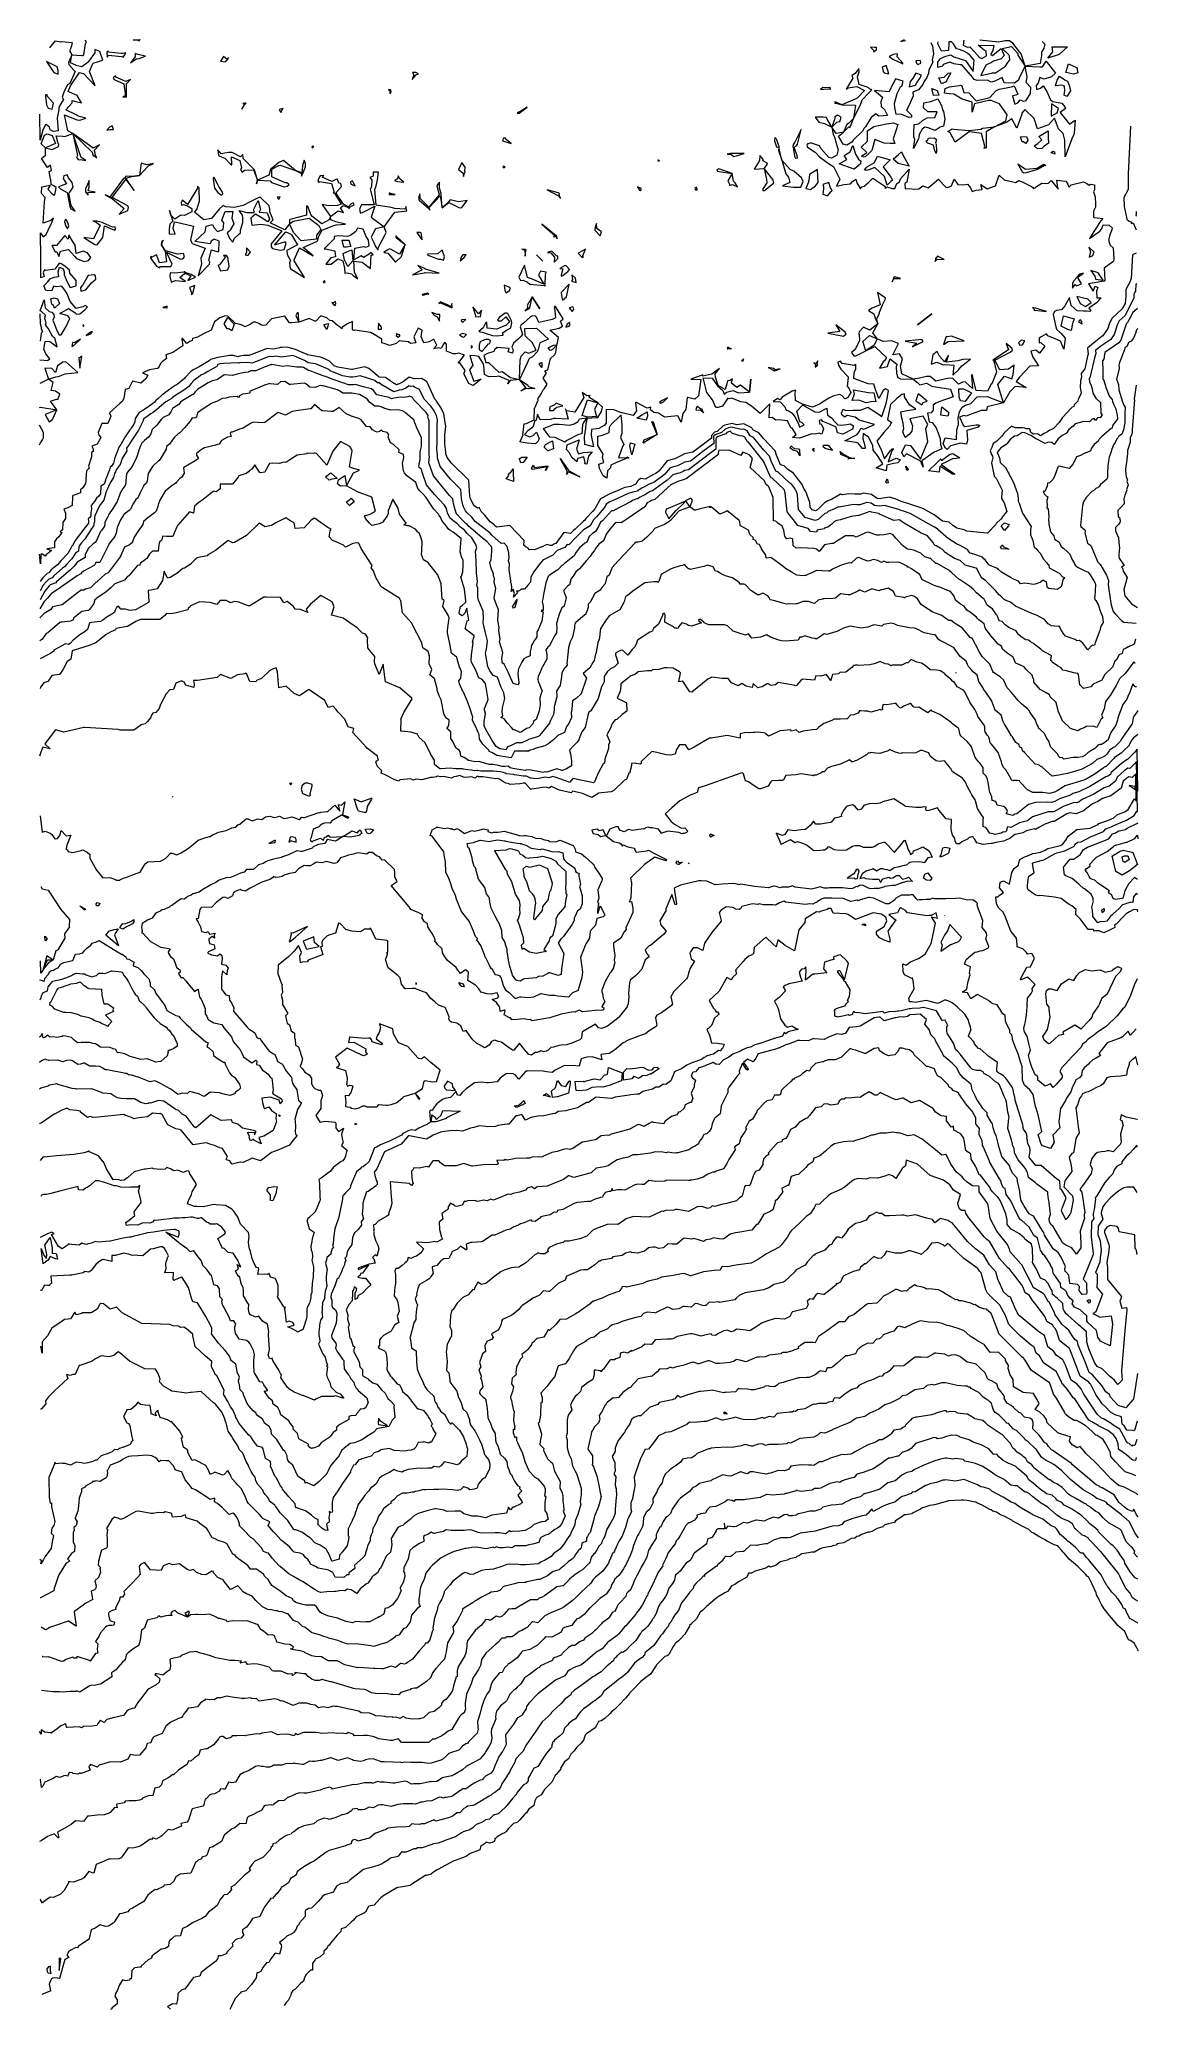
# Model space of a CAD drawing. Header units: inches. Extents: x 1412000 to 1412328, y 4931096 to 4931684.
import ezdxf

# ---------------------------------------------------------------- set-up
doc = ezdxf.new("R2010")
doc.units = ezdxf.units.IN
doc.header["$MEASUREMENT"] = 0

msp = doc.modelspace()

# ---------------------------------------------------------------- linework, layer by layer
at = {"color": 182, "lineweight": 0}
for points in [[(1412266.01, 4931682.83), (1412266.53, 4931681.72), (1412266.88, 4931679.39), (1412266.49, 4931677.58), (1412266.69, 4931676.93), (1412265.46, 4931674.66), (1412265.38, 4931673.57), (1412264.85, 4931672.33), (1412264.19, 4931671.32), (1412263.63, 4931670.28), (1412262.34, 4931668.63), (1412260.66, 4931667.99), (1412260.81, 4931666.92), (1412259.58, 4931664.08), (1412258.77, 4931662.61), (1412260.25, 4931661.07), (1412260.31, 4931660.51), (1412259.48, 4931660.44), (1412257.35, 4931661.33), (1412255.71, 4931661.41), (1412255.26, 4931663.36), (1412255.24, 4931664.63), (1412255.98, 4931667.54), (1412257.03, 4931669.52), (1412257.38, 4931669.74), (1412257.78, 4931671.21), (1412255.47, 4931671.92), (1412255.02, 4931670.83), (1412254.75, 4931670.5), (1412253.65, 4931668.04), (1412249.19, 4931668.5), (1412251.63, 4931666.48), (1412251.15, 4931665.12), (1412251.24, 4931663.67), (1412252.22, 4931662.83), (1412253.16, 4931660.97), (1412250.54, 4931660.78), (1412249.66, 4931661.53), (1412248.24, 4931660.45), (1412246.51, 4931657.64), (1412246.18, 4931657.25), (1412245.7, 4931656.36), (1412242.84, 4931653.59), (1412242.63, 4931653.34), (1412242.48, 4931653.08), (1412241.02, 4931652.12), (1412239.87, 4931652.48), (1412238.47, 4931654.79), (1412239.99, 4931656.07), (1412241.59, 4931657.59), (1412241.92, 4931657.42), (1412242.29, 4931658.34), (1412242.95, 4931660.09), (1412245.02, 4931664.15), (1412245.56, 4931665.68), (1412247.64, 4931667.9), (1412248.42, 4931668.7), (1412247.78, 4931669.01), (1412247.3, 4931669.38), (1412244.61, 4931670.24), (1412244.2, 4931672.58), (1412244.69, 4931674.08), (1412244.53, 4931675.07), (1412243.49, 4931673.5), (1412242.5, 4931672.94), (1412242.78, 4931672.1), (1412241.11, 4931669.37), (1412240.73, 4931668.85), (1412241.4, 4931669.3), (1412243.96, 4931669.62), (1412246.24, 4931668.5), (1412244.16, 4931666.28), (1412243.45, 4931665.88), (1412239.46, 4931664.19), (1412237.81, 4931665), (1412237.43, 4931665.13), (1412237.41, 4931664.66), (1412237.75, 4931664.69), (1412239.46, 4931664.19), (1412243.57, 4931664.06), (1412242.95, 4931660.09), (1412241.51, 4931658.59), (1412241.01, 4931658.28), (1412239.99, 4931656.07), (1412237.75, 4931655.64), (1412236.55, 4931657.52), (1412238.02, 4931659.04), (1412238.87, 4931659.19), (1412238.94, 4931659.55), (1412239.31, 4931660.47), (1412238.22, 4931661.13), (1412237.35, 4931660.62), (1412237.41, 4931660.12), (1412236.55, 4931657.52), (1412235.06, 4931659.9), (1412234.89, 4931660.43), (1412233.95, 4931660.5), (1412231.55, 4931660.46), (1412232.67, 4931659.01), (1412234.29, 4931658.57), (1412236.55, 4931657.52), (1412236.94, 4931655.44), (1412237.34, 4931654.5), (1412238.03, 4931652), (1412238.41, 4931650.78), (1412237.97, 4931649.18), (1412236.45, 4931648.3), (1412235.65, 4931648.44), (1412233.36, 4931651.05), (1412232.86, 4931651.94), (1412230.1, 4931652.81), (1412229.53, 4931652.58), (1412229.2, 4931652.59), (1412229.05, 4931652.1), (1412229.23, 4931651.54), (1412231.51, 4931650.07), (1412232.82, 4931648.69), (1412234.75, 4931647.25), (1412235.8, 4931646.46), (1412236.95, 4931645.81), (1412238.88, 4931641.96), (1412237.88, 4931639.94), (1412240.22, 4931640.42), (1412242.12, 4931640.63), (1412242.63, 4931641.31), (1412243.66, 4931641.99), (1412244.02, 4931640.71), (1412244.66, 4931639.8), (1412244.93, 4931639.16), (1412245.46, 4931639.67), (1412246.19, 4931639.86), (1412247.58, 4931641.15), (1412248.71, 4931642.26), (1412252.58, 4931639.69), (1412252.3, 4931639.48), (1412252.65, 4931639.36), (1412252.87, 4931639.68), (1412254.53, 4931639.22), (1412255.31, 4931639.24), (1412255.91, 4931640.73), (1412256.72, 4931641.17), (1412257.04, 4931642.08), (1412259.54, 4931644.98), (1412258.93, 4931641.07), (1412258.31, 4931640.67), (1412258.39, 4931639.11), (1412259.7, 4931639.19), (1412261, 4931639.04), (1412262.45, 4931639.15), (1412263.62, 4931639.96), (1412265.26, 4931639.46), (1412268.32, 4931641.98), (1412269.83, 4931640.33), (1412270.51, 4931639.64), (1412271.01, 4931639.53), (1412272.19, 4931639.98), (1412273.01, 4931641.99), (1412274.15, 4931640.39), (1412275.61, 4931640.35), (1412276.98, 4931640.46), (1412277.84, 4931639.41), (1412278.41, 4931638.35), (1412279.55, 4931638.67), (1412281.4, 4931638.94), (1412280.99, 4931640.42), (1412282.82, 4931639.07), (1412285.34, 4931639.98), (1412286.41, 4931643.2), (1412287.95, 4931641.78), (1412290.12, 4931641.27), (1412291.33, 4931640.99), (1412292.29, 4931641.59), (1412293.46, 4931641.12), (1412296.07, 4931639.82), (1412296.47, 4931639.49), (1412296.66, 4931639.18), (1412297.21, 4931639.39), (1412297.54, 4931639.8), (1412299.16, 4931640.81), (1412300.51, 4931640.74), (1412301.12, 4931640.85), (1412301.96, 4931641.56), (1412303.79, 4931639.41), (1412303.73, 4931639.36), (1412303.96, 4931639.25), (1412304.1, 4931639.26), (1412303.93, 4931639.43), (1412303.64, 4931641.7), (1412306.29, 4931641.4), (1412306.96, 4931640.51), (1412307.27, 4931639.61), (1412307.89, 4931640.3), (1412311.6, 4931641.16), (1412312.57, 4931640.73), (1412313.3, 4931640.16), (1412313.76, 4931640.46), (1412314.92, 4931640.28), (1412314.91, 4931638.86), (1412314.57, 4931638.17), (1412315.06, 4931636.75), (1412315.23, 4931634.57), (1412315.18, 4931633.65), (1412314.6, 4931632.47), (1412314.61, 4931630.81), (1412314.47, 4931630.75), (1412314.85, 4931630.54), (1412317.4, 4931630.25), (1412316.36, 4931629.09), (1412315.73, 4931627.84), (1412314.69, 4931626.4), (1412313.38, 4931624.26), (1412316.53, 4931626.43), (1412316.99, 4931627.07), (1412317.46, 4931628.38), (1412319.3, 4931628.25), (1412320.19, 4931627.47), (1412320.04, 4931626.9), (1412319.49, 4931625.36), (1412319.18, 4931624.15), (1412319.16, 4931623.38), (1412319.61, 4931622.31), (1412320.42, 4931621.52), (1412320.65, 4931618.09), (1412320.71, 4931618), (1412320.52, 4931617.6), (1412320.57, 4931617.53), (1412320.32, 4931617.33), (1412317.78, 4931615.43), (1412317.93, 4931611.87), (1412317.87, 4931611.51), (1412317.73, 4931611.41), (1412317.68, 4931611.53), (1412314.78, 4931611.04), (1412313.09, 4931610.73), (1412314.45, 4931608.57), (1412315.1, 4931610.02), (1412315.89, 4931609.68), (1412315.48, 4931608.53), (1412315.59, 4931606.55), (1412316.89, 4931606.56), (1412315.5, 4931605.08), (1412313.16, 4931603.52), (1412313.81, 4931602.96), (1412313.49, 4931602.48), (1412312.38, 4931602.62), (1412311.63, 4931602.6), (1412309.75, 4931602.71), (1412307.95, 4931604.33), (1412307.48, 4931606.67), (1412306.08, 4931604.17), (1412305.05, 4931603.02), (1412303.59, 4931602.84), (1412302.92, 4931602.46), (1412302.52, 4931601.61), (1412303.35, 4931597.96), (1412303.58, 4931597.19), (1412304.84, 4931596.03), (1412306.15, 4931594.51), (1412305.79, 4931591.3), (1412304.79, 4931593.63), (1412303.12, 4931594.33), (1412300.94, 4931595.22), (1412300.57, 4931595.88), (1412299.02, 4931594.96), (1412298.35, 4931594.51), (1412298.33, 4931593.14), (1412298.9, 4931593.25), (1412300.07, 4931592.14), (1412298.5, 4931590.08), (1412297.36, 4931590.93), (1412295.94, 4931590.67), (1412296.44, 4931588.83), (1412297.28, 4931587.63), (1412298.14, 4931586.26), (1412295.59, 4931586.15), (1412292.47, 4931582.94), (1412291.51, 4931581.63), (1412294.46, 4931579.77), (1412291.21, 4931580.07), (1412289.62, 4931578.48), (1412287.69, 4931575.26), (1412286.05, 4931580.75), (1412288.01, 4931583.15), (1412290.2, 4931582.38), (1412290.58, 4931583.71), (1412290.89, 4931586.52), (1412289.19, 4931585.29), (1412286.6, 4931585.12), (1412285.11, 4931587.98), (1412289.69, 4931590.31), (1412290.46, 4931590.93), (1412290.22, 4931591.53), (1412288.56, 4931592.97), (1412289.23, 4931591.02), (1412284.84, 4931588.18), (1412284.75, 4931588.12), (1412284.58, 4931588.02), (1412284.82, 4931587.76), (1412285.64, 4931584.36), (1412284.28, 4931580.89), (1412284, 4931580.68), (1412283.88, 4931580.41), (1412282.98, 4931578.67), (1412279.53, 4931578.87), (1412278.48, 4931583.15), (1412278.54, 4931583.3), (1412278.34, 4931583.66), (1412278.21, 4931583.5), (1412278.15, 4931583.38), (1412278.47, 4931579.47), (1412276.28, 4931581.48), (1412275.52, 4931581.37), (1412274.3, 4931580.82), (1412272.63, 4931582.49), (1412271.39, 4931582.56), (1412267.5, 4931581.66), (1412265.89, 4931583.05), (1412264.76, 4931583.05), (1412262.62, 4931582.58), (1412260.76, 4931582.25), (1412257.43, 4931583.89), (1412257.01, 4931586.2), (1412257.61, 4931588.4), (1412256.71, 4931589.88), (1412254.71, 4931589.52), (1412256.44, 4931592.94), (1412254.34, 4931593.76), (1412251.84, 4931593.58), (1412250.06, 4931594.38), (1412248.7, 4931596.13), (1412250.19, 4931598.86), (1412249.91, 4931600.31), (1412250.77, 4931602), (1412250.74, 4931602.32), (1412251.5, 4931604.18), (1412251.63, 4931604.44), (1412252.37, 4931606.09), (1412252.52, 4931606.52), (1412252.12, 4931606.76), (1412250.15, 4931608.13), (1412250.88, 4931604.45), (1412248.57, 4931603.5), (1412247.47, 4931602.79), (1412249.08, 4931601.77), (1412249.5, 4931600.28), (1412250.19, 4931598.86), (1412247.86, 4931596.92), (1412245.93, 4931597.87), (1412244.64, 4931596.44), (1412244.58, 4931595.85), (1412244.53, 4931595.7), (1412244.64, 4931595.6), (1412244.72, 4931593.89), (1412243.49, 4931591.19), (1412242.39, 4931590.27), (1412243.07, 4931589.31), (1412243.64, 4931589.29), (1412246.65, 4931590.75), (1412249.34, 4931592.08), (1412249.58, 4931591.88), (1412252.83, 4931588.76), (1412252.24, 4931587.74), (1412251.86, 4931587.49), (1412250.77, 4931585.61), (1412253.07, 4931586.12), (1412253.44, 4931587.06), (1412253.9, 4931588.33), (1412256.04, 4931586.63), (1412255.72, 4931586.08), (1412255.8, 4931584.11), (1412256.19, 4931582.76), (1412257.03, 4931582.38), (1412260.76, 4931582.25), (1412262.05, 4931581.27), (1412262.77, 4931580.65), (1412264.77, 4931581.09), (1412266.32, 4931580.16), (1412267.45, 4931580.05), (1412271.88, 4931579.33), (1412272.75, 4931577.02), (1412268.39, 4931575.57), (1412267.53, 4931575.12), (1412266.76, 4931574.57), (1412266.78, 4931573.06), (1412266.17, 4931572.25), (1412265.06, 4931572.15), (1412265.59, 4931569.58), (1412266.43, 4931569.36), (1412267.66, 4931567.73), (1412268.85, 4931564.55), (1412268.97, 4931562.82), (1412269.35, 4931561.53), (1412267.07, 4931560.49), (1412263.37, 4931557.88), (1412263.73, 4931556.07), (1412263.05, 4931557.73), (1412262.97, 4931557.76), (1412262.83, 4931557.92), (1412258.8, 4931560.05), (1412257.96, 4931559.11), (1412257.41, 4931560.36), (1412258.49, 4931562.66), (1412259.93, 4931562.49), (1412262.98, 4931558.44), (1412265.16, 4931563.66), (1412264.6, 4931567.45), (1412265.11, 4931568.9), (1412264.83, 4931569.28), (1412263.8, 4931571.27), (1412263.22, 4931571.13), (1412259.8, 4931570.44), (1412260.6, 4931568.38), (1412260.37, 4931566.73), (1412259.62, 4931565.82), (1412258.36, 4931564.92), (1412257.69, 4931566.53), (1412258, 4931567.55), (1412257.79, 4931569.16), (1412257.41, 4931570.68), (1412257.06, 4931572.5), (1412258.36, 4931572.86), (1412261.56, 4931573.32), (1412259.71, 4931574.59), (1412258.18, 4931576.99), (1412258.18, 4931577.9), (1412257.38, 4931577.71), (1412255.93, 4931576.51), (1412253.99, 4931574.73), (1412253.14, 4931570.27), (1412254.31, 4931569.33), (1412253.68, 4931568.29), (1412251.99, 4931566.4), (1412249.94, 4931563.76), (1412251.08, 4931561.46), (1412252.24, 4931558.55), (1412254.06, 4931561.09), (1412254.55, 4931561.55), (1412255, 4931561.51), (1412254.4, 4931560.94), (1412253.31, 4931557.67), (1412255.67, 4931558.68), (1412257.02, 4931558.21), (1412256.17, 4931557.3), (1412254.91, 4931557.12), (1412252.92, 4931556.58), (1412252.69, 4931554.97), (1412249.71, 4931555.81), (1412251.68, 4931557), (1412250.17, 4931559.51), (1412248.85, 4931561.08), (1412248.74, 4931562.48), (1412247.4, 4931564.96), (1412245.9, 4931566.07), (1412245.71, 4931564.49), (1412246.31, 4931562.49), (1412246.45, 4931561.62), (1412245.66, 4931561.63), (1412244.38, 4931563.22), (1412243.73, 4931563.35), (1412240.43, 4931563.9), (1412244.07, 4931565.82), (1412244.71, 4931566.81), (1412245.12, 4931567.65), (1412246.1, 4931567.37), (1412249.24, 4931568.79), (1412244.64, 4931570.03), (1412243.45, 4931570.98), (1412241.1, 4931571.5), (1412240.33, 4931570.92), (1412239.51, 4931571.65), (1412239.38, 4931572.11), (1412239.93, 4931573.36), (1412240.63, 4931572.94), (1412242.75, 4931573.09), (1412245.02, 4931573.08), (1412247.25, 4931573.95), (1412250.62, 4931571.78), (1412251.45, 4931571.2), (1412252.71, 4931574.99), (1412253.06, 4931576.47), (1412253.44, 4931578.93), (1412252.53, 4931579.46), (1412251.78, 4931578.95), (1412250.55, 4931576.57), (1412249.59, 4931578.87), (1412249.06, 4931580.79), (1412247.31, 4931580.86), (1412243.06, 4931582.54), (1412243.14, 4931584.21), (1412243.62, 4931585.41), (1412243.65, 4931586.64), (1412243.15, 4931586.4), (1412239.62, 4931587), (1412239.12, 4931587.7), (1412238.27, 4931587.35), (1412238.51, 4931586.48), (1412239.17, 4931585.32), (1412241.41, 4931583.02), (1412241.15, 4931580.95), (1412241.07, 4931580.22), (1412241.67, 4931579.37), (1412242.17, 4931578.29), (1412241.21, 4931576.7), (1412240.36, 4931576.43), (1412239.54, 4931577.3), (1412238.92, 4931577.69), (1412237.09, 4931577.32), (1412235.65, 4931576.6), (1412232.85, 4931574.81), (1412230.7, 4931573.99), (1412227.75, 4931574.82), (1412225.65, 4931575.93), (1412225.59, 4931578.17), (1412225.74, 4931579.05), (1412224.67, 4931578.76), (1412221.67, 4931576.88), (1412221.12, 4931576.15), (1412220.32, 4931576.57), (1412218.99, 4931575.63), (1412221.09, 4931575.57), (1412222.5, 4931574.07), (1412222.87, 4931573.04), (1412223.42, 4931572.96), (1412224.64, 4931572.16), (1412225.42, 4931571.03), (1412226.6, 4931568.92), (1412226.85, 4931567.98), (1412228.27, 4931568.63), (1412227.5, 4931569.33), (1412226.94, 4931569.52), (1412226.06, 4931572.73), (1412227.71, 4931574.56), (1412228.01, 4931574.43), (1412231.47, 4931572.56), (1412232.68, 4931572.45), (1412234.99, 4931573.69), (1412235.16, 4931571.6), (1412236.62, 4931570.66), (1412236.95, 4931569.98), (1412238.25, 4931568.62), (1412239.2, 4931568.53), (1412240.99, 4931568.78), (1412241.99, 4931569), (1412242.97, 4931568.36), (1412242.65, 4931567.4), (1412239.79, 4931565.89), (1412238.15, 4931566.24), (1412237.8, 4931567.95), (1412235.82, 4931568.84), (1412233.83, 4931569.62), (1412233.44, 4931570.18), (1412232.73, 4931569.93), (1412232.88, 4931568.9), (1412233.27, 4931568.92), (1412234.06, 4931567.44), (1412233.5, 4931565.9), (1412232.72, 4931566.15), (1412231.55, 4931565.86), (1412230.52, 4931565.94), (1412226.86, 4931564.7), (1412224.79, 4931564.9), (1412225.84, 4931565.82), (1412224.68, 4931567.63), (1412224.24, 4931567.75), (1412223.29, 4931569.87), (1412220.45, 4931570.14), (1412219.74, 4931570.03), (1412218.72, 4931570.88), (1412217.84, 4931570.75), (1412217.97, 4931574.91), (1412215.15, 4931572.08), (1412212.55, 4931574.25), (1412210.87, 4931575.34), (1412209.35, 4931575.51), (1412206.63, 4931576.58), (1412205.82, 4931576.47), (1412205.48, 4931576.6), (1412203.91, 4931574.27), (1412202.59, 4931573.89), (1412201.91, 4931573.89), (1412200.88, 4931576.09), (1412199.16, 4931578.34), (1412198.13, 4931582.65), (1412200.8, 4931582.57), (1412202.36, 4931580.33), (1412204, 4931578.95), (1412204.34, 4931577.87), (1412205.07, 4931578.46), (1412207.09, 4931578.87), (1412208.62, 4931578.26), (1412211.91, 4931578.4), (1412212.35, 4931582.3), (1412211.91, 4931578.4), (1412209.25, 4931580.55), (1412208.15, 4931579.83), (1412206.58, 4931581.12), (1412206.89, 4931582.35), (1412206.11, 4931581.89), (1412205.39, 4931581.8), (1412205.16, 4931580.88), (1412204.63, 4931579.18), (1412202.6, 4931580.41), (1412201.74, 4931582.92), (1412201.64, 4931583.89), (1412202.99, 4931585.44), (1412200.66, 4931583.84), (1412197.99, 4931583.23), (1412198.01, 4931583.56), (1412197.46, 4931583.38), (1412194.37, 4931582.26), (1412197.4, 4931582.19), (1412196.69, 4931577.29), (1412195.59, 4931576.31), (1412193.36, 4931576.81), (1412192.89, 4931573.22), (1412192.01, 4931572.06), (1412191.56, 4931569.46), (1412190.53, 4931571.31), (1412186.6, 4931570.99), (1412184.76, 4931572.13), (1412183.34, 4931572.31), (1412182.39, 4931573.19), (1412182.5, 4931573.96), (1412181.35, 4931573.69), (1412178.17, 4931575.33), (1412177.94, 4931575.36), (1412177.91, 4931575.17), (1412178.25, 4931572.86), (1412177.21, 4931571.49), (1412173.94, 4931572.28), (1412173.7, 4931572.2), (1412171.41, 4931573.19), (1412169.18, 4931573.22), (1412169.17, 4931569.19), (1412168.55, 4931568.42), (1412166.93, 4931567.62), (1412164.77, 4931567.23), (1412164.72, 4931565.51), (1412165.41, 4931562.15), (1412162.77, 4931562.77), (1412162.7, 4931565.08), (1412163.05, 4931567.64), (1412163.16, 4931568.97), (1412163.57, 4931570.63), (1412166.17, 4931570.86), (1412166.67, 4931570.86), (1412167.75, 4931572.67), (1412168.01, 4931573.96), (1412166.71, 4931575.26), (1412163.99, 4931576.89), (1412164.42, 4931577.4), (1412163.4, 4931577.29), (1412161.99, 4931578.32), (1412162.52, 4931576.78), (1412159.8, 4931572.43), (1412157.28, 4931572.84), (1412157, 4931573.47), (1412157.17, 4931572.6), (1412157.79, 4931570.37), (1412154, 4931570.57), (1412153.55, 4931570.55), (1412152.57, 4931570.24), (1412149.43, 4931570.16), (1412148.61, 4931571.89), (1412148.24, 4931570.1), (1412147.83, 4931569.88), (1412147.22, 4931567.99), (1412145.74, 4931566.87), (1412144.77, 4931565.79), (1412146.3, 4931565.08), (1412147.4, 4931565.47), (1412148.34, 4931566.45), (1412149.12, 4931564.56), (1412148.85, 4931563.81), (1412148.08, 4931562.97), (1412145.54, 4931563.17), (1412143.75, 4931563.53), (1412143.48, 4931563.59), (1412143.52, 4931563.82), (1412143.6, 4931563.9), (1412144.37, 4931565.66), (1412144.32, 4931565.75), (1412144.43, 4931567.25), (1412144.68, 4931568.93), (1412145.39, 4931569.09), (1412147.64, 4931570.2), (1412147.78, 4931573.56), (1412147.89, 4931573.83), (1412147.95, 4931573.93), (1412148.75, 4931575.86), (1412148.81, 4931575.94), (1412148.75, 4931576.29), (1412149.72, 4931577.89), (1412150.35, 4931579.14), (1412150.72, 4931579.5), (1412151.57, 4931580.81), (1412150.95, 4931581.68), (1412150.33, 4931582.57), (1412151.35, 4931584.1), (1412150.82, 4931584.81), (1412151.73, 4931585.11), (1412152.55, 4931588.46), (1412153.83, 4931589.63), (1412154.12, 4931590.27), (1412154.42, 4931592.53), (1412154.61, 4931593.22), (1412154.89, 4931594.74), (1412152.31, 4931596.91), (1412155.09, 4931597.56), (1412156.14, 4931598.14), (1412155.49, 4931599.64), (1412156.36, 4931600.34), (1412155.22, 4931602.11), (1412154.06, 4931603.96), (1412153.89, 4931604), (1412153.63, 4931603.94), (1412153.72, 4931603.67), (1412153.99, 4931600.65), (1412153.02, 4931600.15), (1412149.06, 4931599.24), (1412148.31, 4931600.84), (1412148.04, 4931601.13), (1412147.29, 4931601.21), (1412146.71, 4931600.96), (1412144.37, 4931598.92), (1412143.8, 4931598.47), (1412143.52, 4931597.94), (1412144.14, 4931595.75), (1412143.75, 4931595.14), (1412142.93, 4931594.21), (1412141.51, 4931593.07), (1412141, 4931591.84), (1412141.35, 4931591.09), (1412141.17, 4931590.05), (1412139.95, 4931590.49), (1412140.21, 4931591.47), (1412136.59, 4931591.79), (1412135.84, 4931591.02), (1412135.59, 4931590.56), (1412133.73, 4931589.97), (1412132.62, 4931589.33), (1412133.24, 4931587.26), (1412134.03, 4931587.32), (1412137.1, 4931584.37), (1412138.08, 4931584.59), (1412140.59, 4931582.77), (1412143.28, 4931582.23), (1412140.52, 4931581.86), (1412139.82, 4931580.93), (1412140.23, 4931581.92), (1412137.15, 4931583.21), (1412136.63, 4931583.05), (1412134.15, 4931582.97), (1412132.8, 4931583.74), (1412132.68, 4931586.34), (1412132.4, 4931586.96), (1412131.16, 4931589.09), (1412129.95, 4931589.25), (1412128.48, 4931589.33), (1412129.03, 4931587.37), (1412129.35, 4931586.47), (1412128.38, 4931585.05), (1412129.64, 4931581.7), (1412131.85, 4931582.29), (1412129.88, 4931580.75), (1412129.45, 4931580.37), (1412128.96, 4931580.65), (1412128.15, 4931580.96), (1412126.64, 4931583.89), (1412127.06, 4931584.86), (1412125.47, 4931587.15), (1412125.01, 4931587.05), (1412125.35, 4931587.53), (1412125.48, 4931587.65), (1412126.91, 4931589.42), (1412125.15, 4931590.02), (1412124.31, 4931589.82), (1412123.44, 4931589.86), (1412121.53, 4931590.7), (1412121.46, 4931592.7), (1412121.03, 4931593.36), (1412120.87, 4931593.29), (1412120.59, 4931592.75), (1412119.88, 4931591.44), (1412119.25, 4931591.62), (1412117.66, 4931591.36), (1412118.65, 4931592.48), (1412117.73, 4931594.21), (1412116.31, 4931593.43), (1412115.86, 4931593.35), (1412114.75, 4931593.14), (1412113.95, 4931594.96), (1412114.27, 4931596.92), (1412113.05, 4931597.48), (1412112.18, 4931595.73), (1412111.79, 4931594.97), (1412112.38, 4931593.15), (1412110.75, 4931592.9), (1412110.12, 4931593.4), (1412107.4, 4931593.7), (1412106.44, 4931592.92), (1412104.57, 4931592.31), (1412102.89, 4931592.96), (1412102.24, 4931593.19), (1412102.19, 4931594.25), (1412099.38, 4931595.94), (1412099.27, 4931595.95), (1412098.77, 4931596.18), (1412094.13, 4931596.95), (1412093.74, 4931596.79), (1412093.42, 4931597.18), (1412093.44, 4931599.49), (1412091.95, 4931598.79), (1412090.27, 4931597.74), (1412090.25, 4931597.33), (1412089.97, 4931597.66), (1412089.79, 4931597.8), (1412088.93, 4931598.31), (1412087.34, 4931599.67), (1412086.69, 4931599.82), (1412085.76, 4931600.58), (1412084.01, 4931601.22), (1412082.52, 4931599.65), (1412082.25, 4931599.58), (1412080.55, 4931600.42), (1412080.29, 4931600.29), (1412077.38, 4931599.31), (1412077.3, 4931601.93), (1412077.18, 4931602.08), (1412076.95, 4931602.08), (1412076.52, 4931601.33), (1412077.38, 4931599.31), (1412075.27, 4931599.11), (1412074.9, 4931599.14), (1412074.71, 4931599.14), (1412074.53, 4931599.24), (1412073.25, 4931601.08), (1412069.26, 4931600.32), (1412067.55, 4931598.46), (1412066.97, 4931598.29), (1412066.31, 4931598.41), (1412065.48, 4931598.9), (1412064.51, 4931599.29), (1412063.91, 4931599.32), (1412063.02, 4931598.67), (1412061.46, 4931597.88), (1412060.68, 4931598.3), (1412059.94, 4931598.58), (1412058.51, 4931598.88), (1412058.43, 4931599.01), (1412056.42, 4931600.88), (1412056.34, 4931600.99), (1412056.14, 4931601.11), (1412055.43, 4931601.25), (1412053.87, 4931600.63), (1412052.27, 4931599.46), (1412051.23, 4931596.9), (1412048.99, 4931595.87), (1412047.21, 4931594.83), (1412045.67, 4931594.39), (1412045.63, 4931593.88), (1412044.89, 4931593.51), (1412044.05, 4931592.98), (1412042.94, 4931594.28), (1412042.7, 4931594.45), (1412042.5, 4931594.42), (1412042.53, 4931594.21), (1412042.83, 4931592.2), (1412039.78, 4931590.24), (1412037.69, 4931589.52), (1412037.89, 4931588.42), (1412036.67, 4931587.5), (1412036.25, 4931587.04), (1412035.43, 4931585.6), (1412035.33, 4931585.57), (1412035.34, 4931585.53), (1412035.28, 4931585.53), (1412035.11, 4931585.47), (1412032.85, 4931585.13), (1412030.73, 4931584.2), (1412032.32, 4931583.52), (1412031.76, 4931582.38), (1412030.29, 4931581.11), (1412027.83, 4931581.73), (1412026.71, 4931579.56), (1412025.55, 4931579.25), (1412025.16, 4931576.67), (1412024.8, 4931575.77), (1412023.99, 4931575.04), (1412020.97, 4931572.29), (1412021.34, 4931571.25), (1412020.4, 4931569.04), (1412018.68, 4931569.11), (1412017.51, 4931566.4), (1412017.71, 4931565.63), (1412018.33, 4931564.92), (1412017.28, 4931562.94), (1412015.62, 4931562.3), (1412016, 4931561.47), (1412016.03, 4931560.68), (1412015.57, 4931560.44), (1412015.55, 4931559.11), (1412014.61, 4931556.31), (1412014.9, 4931555.72), (1412014.02, 4931554.89), (1412013.88, 4931552.65), (1412013.9, 4931551.93), (1412013.79, 4931551.11), (1412012.95, 4931549.84), (1412012.29, 4931549.23), (1412012.26, 4931548.38), (1412010.09, 4931547.57), (1412009.92, 4931547.52), (1412009.89, 4931547.2), (1412009.76, 4931544.57), (1412008.53, 4931543.88), (1412007.25, 4931543.54), (1412007.78, 4931542.31), (1412007.76, 4931541.69), (1412007.78, 4931540.66), (1412007, 4931539.49), (1412006.9, 4931537.31), (1412006.15, 4931536.77), (1412006.66, 4931536.52), (1412005.8, 4931535.2), (1412005.15, 4931534.61), (1412004.49, 4931533.71), (1412004.46, 4931531.98), (1412002.23, 4931531.63), (1412003.58, 4931531.12), (1412002.01, 4931529.87), (1412001.69, 4931529.51), (1412000.7, 4931530.12), (1412000.44, 4931530.1), (1412000.3, 4931527.18), (1412000.08, 4931530.09)], [(1412000.15, 4931588.06), (1412001.42, 4931588.01), (1412002.37, 4931587.88), (1412003.14, 4931588.41), (1412001.95, 4931589.87), (1412001.34, 4931591.23), (1412001.68, 4931593.58), (1412002.24, 4931593.62), (1412003.16, 4931593.57), (1412005.3, 4931591.96), (1412004.61, 4931594.55), (1412003.99, 4931594.98), (1412002.68, 4931597.33), (1412001.87, 4931598.52), (1412002.05, 4931599.13), (1412001.62, 4931600.39), (1412001.84, 4931601.37), (1412000.75, 4931602.37), (1412000.27, 4931602.67), (1412001.38, 4931606.01), (1412001.77, 4931603.55), (1412002.92, 4931602.5), (1412003.74, 4931602.28), (1412004.28, 4931601.63), (1412004.4, 4931600.83), (1412004.05, 4931599.88), (1412005.29, 4931596.59), (1412005.89, 4931595.52), (1412006.49, 4931595.52), (1412007.95, 4931597.98), (1412009.07, 4931600.36), (1412008.5, 4931601.16), (1412006.12, 4931601.93), (1412008.71, 4931603.42), (1412010.6, 4931602.17), (1412011.07, 4931601.73), (1412012.1, 4931601.83), (1412013.59, 4931603.02), (1412014.31, 4931603.85), (1412013.69, 4931604.32), (1412012.95, 4931603.9), (1412010.99, 4931603.38), (1412009.17, 4931605.46), (1412008.29, 4931607.75), (1412007.8, 4931608.61), (1412006.74, 4931610.1), (1412005.2, 4931609.88), (1412004.18, 4931610.02), (1412003.7, 4931608.67), (1412001.96, 4931608.77), (1412001.37, 4931610.17), (1412002.46, 4931611.25), (1412003.21, 4931612.25), (1412004.39, 4931612.75), (1412005.77, 4931612.98), (1412005.6, 4931614.37), (1412005.97, 4931615.75), (1412007.05, 4931615.24), (1412007.4, 4931614.29), (1412007.44, 4931613.48), (1412008.3, 4931611.33), (1412009.18, 4931609.69), (1412010.96, 4931610.19), (1412010.96, 4931611.79), (1412009.08, 4931613.89), (1412009, 4931614.81), (1412007.63, 4931616.03), (1412006.47, 4931616.74), (1412005.87, 4931616.92), (1412005.48, 4931616.3), (1412004.59, 4931615.13), (1412001.82, 4931614.74), (1412001.55, 4931614.98), (1412001.12, 4931613.99), (1412001.45, 4931612.99), (1412000.47, 4931612.58), (1412000.46, 4931618.33), (1412000.31, 4931625.95), (1412001.15, 4931624.78), (1412001.99, 4931625.52), (1412003.21, 4931628.02), (1412003.63, 4931628.78), (1412004.2, 4931630.38), (1412003.41, 4931629.69), (1412001.08, 4931628.9), (1412001.51, 4931635.21), (1412001.75, 4931636.53), (1412000.59, 4931637.75), (1412000.68, 4931639.75), (1412003.19, 4931640.22), (1412002.55, 4931638.97), (1412003.78, 4931637.66), (1412004.37, 4931637.26), (1412004.6, 4931637.3), (1412004.93, 4931638.86), (1412005.02, 4931639.53), (1412004.31, 4931639.99), (1412003.52, 4931640.41), (1412003.44, 4931641.81), (1412003.3, 4931642.05), (1412002.93, 4931644.26), (1412003.61, 4931644.62), (1412003.36, 4931646.22), (1412002.44, 4931645.48), (1412000.62, 4931648.15), (1412001.82, 4931649.18), (1412001.81, 4931651.34), (1412003.86, 4931650.83), (1412005.7, 4931651.79), (1412005.84, 4931652.47), (1412005.6, 4931652.62), (1412005.01, 4931654.9), (1412007.04, 4931654.82), (1412007.59, 4931654.7), (1412010, 4931655.63), (1412011.35, 4931649.06), (1412011.08, 4931648.47), (1412011.64, 4931647.74), (1412012.18, 4931647.83), (1412013.81, 4931647.56), (1412012.5, 4931648.42), (1412010, 4931655.63), (1412015.74, 4931650.08), (1412016.01, 4931648.98), (1412016.41, 4931648.94), (1412017.12, 4931648.4), (1412016.77, 4931649.15), (1412016.5, 4931650.23), (1412016.37, 4931650.53), (1412017.9, 4931652.27), (1412016, 4931651.22), (1412010, 4931655.63), (1412008.49, 4931656.38), (1412007.46, 4931661.2), (1412011.15, 4931659.71), (1412012.05, 4931659.63), (1412013.88, 4931660.18), (1412011.53, 4931660.79), (1412011, 4931661.19), (1412007.89, 4931662.66), (1412009.75, 4931664.79), (1412009.79, 4931665.5), (1412010.87, 4931665.16), (1412012.55, 4931664.74), (1412011.29, 4931666.95), (1412009.9, 4931667.61), (1412008.55, 4931668.19), (1412009.29, 4931669.9), (1412011.94, 4931673.85), (1412013.19, 4931673.57), (1412016.67, 4931669.87), (1412014.95, 4931674.11), (1412015.7, 4931675.98), (1412016.09, 4931676.67), (1412018.89, 4931677.47), (1412018.06, 4931680.15), (1412016.51, 4931680.75), (1412016.54, 4931679.72), (1412014.67, 4931677.16), (1412014.51, 4931676.95), (1412012.63, 4931675.55), (1412011.02, 4931675.96), (1412010.88, 4931676), (1412009.31, 4931676.76), (1412009.66, 4931679.07), (1412012.68, 4931678.89), (1412013.04, 4931678.95), (1412013.24, 4931679.12), (1412013.78, 4931682.49), (1412013.82, 4931682.62), (1412014.05, 4931683.02), (1412013.65, 4931683.53)], [(1412003.12, 4931681.24), (1412004.85, 4931683.3), (1412006.36, 4931682.98), (1412006.63, 4931683.09), (1412009.77, 4931682.79), (1412009.6, 4931681.8), (1412009.31, 4931680.86), (1412008.94, 4931680.29), (1412009.66, 4931679.07), (1412008.66, 4931676.85), (1412008.78, 4931676.26), (1412010.24, 4931674.5), (1412010.72, 4931674.16), (1412009.05, 4931670.53), (1412008.41, 4931670.16), (1412007.62, 4931668.71), (1412007.19, 4931667.69), (1412006.76, 4931666.44), (1412007.17, 4931665.74), (1412005.92, 4931663.71), (1412005.68, 4931662.18), (1412005.3, 4931660.19), (1412005.65, 4931656.38), (1412004.2, 4931656.19), (1412003.18, 4931656.75), (1412003.01, 4931657.54), (1412002.06, 4931658.36), (1412001.77, 4931658.09), (1412001.07, 4931656.63), (1412000.19, 4931653.63), (1412000.17, 4931661.41)], [(1412027.97, 4931683.6), (1412029.38, 4931683.57), (1412029.84, 4931683.26), (1412029.84, 4931683.66), (1412030.03, 4931683.72)], [(1412248.96, 4931680.01), (1412249.8, 4931680.64), (1412249.82, 4931681.28), (1412249.22, 4931681.31), (1412248.09, 4931681.38), (1412249.04, 4931680.43), (1412248.96, 4931680.01)], [(1412258.09, 4931683.56), (1412257.08, 4931683.07), (1412258.19, 4931683.39), (1412258.41, 4931683.33), (1412258.49, 4931683.51)], [(1412275.87, 4931683.51), (1412275.65, 4931681.97), (1412276.86, 4931681.44), (1412277.64, 4931681.53), (1412279.07, 4931679.98), (1412280.54, 4931678.28), (1412281.23, 4931678.04), (1412282.68, 4931678.84), (1412282.6, 4931680.21), (1412281.96, 4931680.55), (1412280.13, 4931682.01), (1412284.85, 4931681.87), (1412284.55, 4931680.44), (1412283.85, 4931679.24), (1412284.5, 4931678.9), (1412285.69, 4931679.95), (1412287, 4931680.99), (1412287.98, 4931678.96), (1412287.03, 4931677.95), (1412284.79, 4931677.22), (1412284.15, 4931676.83), (1412283.91, 4931676.69), (1412282.47, 4931676.05), (1412280.98, 4931672.91), (1412284.2, 4931673.59), (1412284.49, 4931673.76), (1412285.36, 4931673.77), (1412288.36, 4931675.7), (1412288.99, 4931676.83), (1412289.66, 4931677.61), (1412289.51, 4931678.72), (1412289.29, 4931679.1), (1412287.34, 4931680.99), (1412290.14, 4931681.64), (1412292.03, 4931679.52), (1412292.05, 4931679.02), (1412294.18, 4931675.68), (1412292.47, 4931672.43), (1412292.21, 4931671.52), (1412290.98, 4931670.64), (1412287.94, 4931670.76), (1412287.3, 4931672.35), (1412285.1, 4931671.24), (1412284.03, 4931670.97), (1412282.91, 4931671.53), (1412279.84, 4931671.46), (1412279.01, 4931671.77), (1412278.51, 4931672.46), (1412275.3, 4931676.1), (1412274.79, 4931676.09), (1412272.95, 4931676.44), (1412271.69, 4931676.95), (1412269.7, 4931676.21), (1412269.53, 4931675.68), (1412268.09, 4931675.35), (1412268.11, 4931676.89), (1412268.96, 4931678.01), (1412270.48, 4931678.75), (1412271.99, 4931679.15), (1412272.87, 4931678.5), (1412274.83, 4931677.96), (1412276.35, 4931677.37), (1412278.72, 4931674.16), (1412278.98, 4931677.5), (1412277.8, 4931678.87), (1412277, 4931679.64), (1412275.85, 4931680.21), (1412274.64, 4931680.73), (1412273.67, 4931680.86), (1412272.81, 4931682.36), (1412272.25, 4931683.04), (1412271.37, 4931682.98), (1412271.43, 4931682.58), (1412271.34, 4931680.43), (1412269.27, 4931680.24), (1412268.15, 4931682.36), (1412268.28, 4931683.04)], [(1412299.23, 4931683.13), (1412300.03, 4931682.34), (1412299.8, 4931681.13), (1412299.12, 4931679.91), (1412299.07, 4931678.92), (1412298.68, 4931676.56), (1412294.18, 4931675.68), (1412293, 4931679.45), (1412292.48, 4931679.98), (1412290.53, 4931682.57), (1412289.52, 4931683.25), (1412288.25, 4931683.24), (1412286.29, 4931682.85), (1412280.7, 4931683.45)], [(1412302.27, 4931681.51), (1412306.8, 4931681.53), (1412304.3, 4931679.18), (1412300.98, 4931678.14), (1412302.41, 4931680), (1412302.27, 4931681.51)], [(1412002.08, 4931677.15), (1412004.29, 4931673.81), (1412005.57, 4931673.3), (1412005.57, 4931674.47), (1412005.35, 4931675.51), (1412002.08, 4931677.15)], [(1412025.03, 4931678.4), (1412025.36, 4931679.03), (1412025.78, 4931679.75), (1412024.84, 4931679.51), (1412024.37, 4931679.47), (1412020.62, 4931679.9), (1412020.48, 4931680.18), (1412020.08, 4931679.88), (1412020.19, 4931678.37), (1412020.61, 4931679.06), (1412024.48, 4931678.61), (1412025.03, 4931678.4)], [(1412028.54, 4931678.52), (1412027.19, 4931676.77), (1412029.02, 4931677.95), (1412029.82, 4931678.04), (1412031.71, 4931678.7), (1412029.38, 4931679.19), (1412028.54, 4931679.47), (1412028.54, 4931678.52)], [(1412056.45, 4931678.19), (1412055.94, 4931677.8), (1412054.91, 4931678.64), (1412054, 4931677.21), (1412055.55, 4931677), (1412055.93, 4931677.54), (1412056.13, 4931677.58), (1412056.13, 4931677.65), (1412056.45, 4931678.19)], [(1412251.55, 4931675.44), (1412251.82, 4931674.09), (1412252.09, 4931673.78), (1412253.55, 4931673.44), (1412253.09, 4931674.77), (1412252.72, 4931675.9), (1412251.55, 4931675.44)], [(1412254.76, 4931679.17), (1412253.64, 4931678.62), (1412254.67, 4931677.86), (1412257.45, 4931676.52), (1412257.66, 4931676.4), (1412257.74, 4931676.51), (1412257.73, 4931676.67), (1412255.96, 4931678.5), (1412256.06, 4931679.4), (1412254.76, 4931679.17)], [(1412263.02, 4931676.67), (1412262.97, 4931677.45), (1412261.61, 4931677.27), (1412261.74, 4931676.62), (1412262.13, 4931676.24), (1412263.02, 4931676.67)], [(1412294.18, 4931675.68), (1412298.61, 4931675.51), (1412299.35, 4931675.49), (1412300.5, 4931677.2), (1412303.25, 4931673.65), (1412302.09, 4931672.51), (1412299.87, 4931671.8), (1412298.62, 4931672.37), (1412298.13, 4931670.65), (1412297.5, 4931669.91), (1412297.59, 4931668.77), (1412298.73, 4931669.14), (1412299.59, 4931669.88), (1412300.64, 4931668.21), (1412301.79, 4931665.71), (1412302.47, 4931665.2), (1412305.18, 4931664.72), (1412306.04, 4931663.59), (1412306.28, 4931663.1), (1412304.65, 4931661.87), (1412307.43, 4931658.42), (1412309.09, 4931659.56), (1412308.8, 4931655.72), (1412308.77, 4931655.33), (1412308.13, 4931654.06), (1412306.09, 4931648.66), (1412306.04, 4931653.6), (1412305.56, 4931655.64), (1412304.18, 4931656.98), (1412302.94, 4931660.24), (1412301.18, 4931658.17), (1412297.84, 4931657.05), (1412296.84, 4931660.09), (1412294.25, 4931662.68), (1412294.08, 4931662.84), (1412293.21, 4931661.71), (1412293.25, 4931661.38), (1412291.71, 4931657.19), (1412290.27, 4931660.02), (1412288.77, 4931659.05), (1412288.52, 4931658.9), (1412285.03, 4931657.62), (1412288.46, 4931659.36), (1412288.79, 4931661.25), (1412286.57, 4931664.53), (1412284.01, 4931665.49), (1412283.21, 4931665.45), (1412279.11, 4931664.46), (1412278.41, 4931662.04), (1412278.35, 4931664.99), (1412275.35, 4931665.85), (1412272.91, 4931667.39), (1412271.52, 4931667.44), (1412270.13, 4931667.63), (1412270.35, 4931669.09), (1412271.62, 4931669.55), (1412274.5, 4931669.92), (1412274.9, 4931670.08), (1412275.29, 4931669.9), (1412275.86, 4931667.82), (1412277.38, 4931667.73), (1412279.23, 4931665.69), (1412279.57, 4931665.36), (1412283.63, 4931666.34), (1412284.66, 4931667.44), (1412285.43, 4931668.39), (1412286.4, 4931668.83), (1412290.13, 4931669.58), (1412290.91, 4931669.85), (1412291.97, 4931667.37), (1412291.46, 4931667.08), (1412290.46, 4931666.89), (1412291.12, 4931664.43), (1412292.01, 4931664.78), (1412292.71, 4931665.69), (1412293.59, 4931665.29), (1412294.52, 4931665.45), (1412295.76, 4931667.59), (1412295.86, 4931669.34), (1412294.52, 4931670.83), (1412294.79, 4931672.56), (1412294.18, 4931675.68)], [(1412309.74, 4931674.63), (1412309.88, 4931673.77), (1412308.65, 4931673.29), (1412306.38, 4931673.85), (1412307.17, 4931676.44), (1412309.69, 4931675.25), (1412309.74, 4931674.63)], [(1412022.31, 4931671.79), (1412025.24, 4931670.49), (1412025.69, 4931666.81), (1412025.37, 4931666.8), (1412024.91, 4931666.49), (1412025.83, 4931666.62), (1412025.92, 4931666.57), (1412026.01, 4931666.6), (1412025.98, 4931666.85), (1412026.03, 4931670.43), (1412027.22, 4931671.76), (1412025.76, 4931671.13), (1412022.84, 4931672.43), (1412022.83, 4931672.82), (1412022.17, 4931672.58), (1412022, 4931672.12), (1412022.31, 4931671.79)], [(1412104.14, 4931668.73), (1412104.55, 4931668.44), (1412104.59, 4931668.1), (1412104.66, 4931667.42), (1412105.03, 4931668.21), (1412104.89, 4931668.53), (1412104.74, 4931668.68), (1412104.14, 4931668.73)], [(1412112.31, 4931673.83), (1412111.33, 4931673.86), (1412111.7, 4931673.18), (1412111.27, 4931671.71), (1412112.46, 4931673.11), (1412113.15, 4931673.46), (1412112.31, 4931673.83)], [(1412234.1, 4931668.91), (1412235.83, 4931669.01), (1412236.08, 4931668.83), (1412236.09, 4931669.16), (1412235.82, 4931669.39), (1412235.63, 4931669.23), (1412233.78, 4931669.32), (1412233.15, 4931668.77), (1412234.1, 4931668.91)], [(1412261.53, 4931673.6), (1412260.62, 4931671.99), (1412259.88, 4931671.16), (1412259.56, 4931669.55), (1412261.51, 4931670.06), (1412262.01, 4931670.97), (1412262.68, 4931671.96), (1412263.23, 4931673.02), (1412261.53, 4931673.6)], [(1412266.8, 4931666.99), (1412266.39, 4931669.02), (1412267.94, 4931668.44), (1412268.47, 4931667.09), (1412266.8, 4931666.99)], [(1412271.36, 4931672.51), (1412270.59, 4931671.03), (1412269.26, 4931670.46), (1412268.41, 4931672.25), (1412270, 4931672.49), (1412271.07, 4931673.39), (1412271.2, 4931673.66), (1412272.01, 4931673.77), (1412271.58, 4931673.02), (1412271.36, 4931672.51)], [(1412306.02, 4931671.66), (1412306.88, 4931671.21), (1412307.3, 4931670.05), (1412307.72, 4931668.33), (1412306.64, 4931666.68), (1412305.8, 4931667.09), (1412305.99, 4931668.51), (1412305.95, 4931669.78), (1412305.1, 4931670.08), (1412303.28, 4931669.84), (1412303.71, 4931671.59), (1412304.43, 4931672.75), (1412306.02, 4931671.66)], [(1412001.84, 4931667.17), (1412001.82, 4931666.67), (1412002.12, 4931664.22), (1412002.57, 4931663.22), (1412003.77, 4931662.92), (1412004.21, 4931664.68), (1412002.39, 4931666.65), (1412002.29, 4931667.15), (1412001.84, 4931667.17)], [(1412061.41, 4931664.44), (1412061.48, 4931664.48), (1412061.68, 4931664.67), (1412061.39, 4931664.65), (1412061.31, 4931664.68), (1412060.75, 4931664.61), (1412061.21, 4931664.48), (1412060.42, 4931662.92), (1412061.41, 4931664.44)], [(1412071.6, 4931662.46), (1412071.8, 4931662.39), (1412072.19, 4931661.86), (1412072.34, 4931662.59), (1412072.75, 4931663.08), (1412071.89, 4931662.94), (1412071.72, 4931662.89), (1412071.6, 4931662.46)], [(1412143.02, 4931661.66), (1412143.09, 4931661.66), (1412143.2, 4931661.74), (1412145.57, 4931663.52), (1412143.08, 4931661.88), (1412142.96, 4931662.1), (1412142.63, 4931661.67), (1412143.02, 4931661.66)], [(1412269.52, 4931662.71), (1412269.81, 4931662.17), (1412270.21, 4931659.94), (1412269.82, 4931657.83), (1412268.8, 4931657.54), (1412267.34, 4931656.48), (1412265.3, 4931657.33), (1412264.29, 4931657.49), (1412263.43, 4931656.9), (1412262.56, 4931655.34), (1412262.45, 4931654.41), (1412262.34, 4931654.07), (1412260.91, 4931651.12), (1412261.27, 4931653.79), (1412261.02, 4931654.66), (1412261.02, 4931655.79), (1412261.03, 4931658.34), (1412262.43, 4931658.56), (1412263.53, 4931659.5), (1412264.97, 4931660.32), (1412267.25, 4931660.43), (1412267.98, 4931662.1), (1412265.15, 4931662.12), (1412263.88, 4931663.3), (1412264, 4931664.75), (1412266.04, 4931665.2), (1412268.12, 4931665.93), (1412269.22, 4931663.94), (1412269.52, 4931662.71)], [(1412301.96, 4931660.77), (1412303.71, 4931661.83), (1412304.17, 4931663.07), (1412302.09, 4931664.48), (1412301.96, 4931660.77)], [(1412021.68, 4931657.87), (1412020.95, 4931657.49), (1412020.17, 4931656.65), (1412021.04, 4931656.85), (1412022.15, 4931656.81), (1412021.68, 4931657.87)], [(1412245.22, 4931651.53), (1412247.12, 4931653.37), (1412247.14, 4931656.4), (1412249.04, 4931657.7), (1412252.77, 4931658.54), (1412254.91, 4931658.83), (1412256.16, 4931658.34), (1412255.7, 4931656.69), (1412254.76, 4931654.06), (1412255.26, 4931652.6), (1412253.93, 4931652.66), (1412252.08, 4931652.71), (1412249.37, 4931653.87), (1412248.42, 4931650.52), (1412247.69, 4931649.76), (1412246.47, 4931648.66), (1412246.19, 4931648.55), (1412245.43, 4931648.77), (1412245.63, 4931649.02), (1412246.91, 4931649.97), (1412245.22, 4931651.53)], [(1412282.59, 4931651.79), (1412282.58, 4931651.24), (1412282.33, 4931651.57), (1412281.92, 4931651.12), (1412282.12, 4931651.87), (1412281.2, 4931655.66), (1412277.68, 4931656.1), (1412277.47, 4931656.11), (1412273.28, 4931653.09), (1412271.82, 4931655.8), (1412271.08, 4931656.21), (1412272.46, 4931657.04), (1412272.89, 4931656.92), (1412277.39, 4931656.55), (1412277.6, 4931656.5), (1412280.95, 4931656.97), (1412281.47, 4931657.26), (1412285.03, 4931657.62), (1412282.58, 4931656.12), (1412282.54, 4931651.92), (1412282.59, 4931651.79)], [(1412325.66, 4931657.77), (1412324.91, 4931643.55), (1412324.92, 4931638.94), (1412323.66, 4931636.51), (1412323.72, 4931633.84), (1412324.58, 4931630.1), (1412325.19, 4931629.51), (1412325.91, 4931629.15), (1412325.87, 4931628.77), (1412326.41, 4931628.99), (1412327.31, 4931626.83)], [(1412001.48, 4931655.18), (1412002.34, 4931655.52), (1412003.81, 4931655.07), (1412004.81, 4931652.67), (1412001.81, 4931651.34), (1412000.48, 4931652.51), (1412001.48, 4931655.18)], [(1412081.45, 4931651.21), (1412081.62, 4931651.49), (1412081.86, 4931651.74), (1412081.49, 4931651.82), (1412081.32, 4931651.69), (1412081.37, 4931651.55), (1412081.45, 4931651.21)], [(1412138.17, 4931653.39), (1412138.47, 4931653.34), (1412140.82, 4931652.69), (1412139.4, 4931653.77), (1412139.03, 4931654.31), (1412138.51, 4931654.23), (1412138.17, 4931653.39)], [(1412221.54, 4931647.63), (1412222.76, 4931643.55), (1412223.56, 4931642.61), (1412224.01, 4931641.02), (1412221.82, 4931640.04), (1412225.02, 4931639.62), (1412227.25, 4931639.63), (1412227.92, 4931641.3), (1412227.44, 4931642.35), (1412225.12, 4931644.42), (1412224.1, 4931644.91), (1412221.54, 4931647.63), (1412220.89, 4931650.68), (1412220.83, 4931651.49), (1412220.79, 4931651.65), (1412220.07, 4931653.74), (1412219.98, 4931653.89), (1412219.44, 4931654.44), (1412219.38, 4931653.47), (1412220.01, 4931651.67), (1412220.64, 4931651.41), (1412220.54, 4931650.53), (1412221.54, 4931647.63)], [(1412225.44, 4931653.06), (1412224.92, 4931652.35), (1412224.88, 4931651.67), (1412225, 4931651.51), (1412225.37, 4931648.83), (1412225.66, 4931648.22), (1412226.25, 4931648.32), (1412226.11, 4931648.93), (1412225.29, 4931651.5), (1412225.97, 4931651.9), (1412226.24, 4931652.4), (1412227.35, 4931656.86), (1412225.44, 4931653.06)], [(1412243.53, 4931649.49), (1412243.9, 4931649), (1412244.45, 4931647.96), (1412245.19, 4931647.37), (1412245.03, 4931646.6), (1412244.34, 4931645.93), (1412243.17, 4931644.94), (1412238.67, 4931646.58), (1412241.02, 4931647.89), (1412240.2, 4931649.04), (1412242, 4931650.14), (1412242.79, 4931652), (1412243.53, 4931649.49)], [(1412267.28, 4931650.42), (1412266.84, 4931652.1), (1412265.44, 4931652.62), (1412264.97, 4931652.77), (1412264.67, 4931653.46), (1412265.07, 4931653.5), (1412265.33, 4931654.27), (1412267.03, 4931654.29), (1412267.77, 4931653.79), (1412267.44, 4931652.72), (1412267.67, 4931652.32), (1412267.75, 4931650.51), (1412267.77, 4931650.21), (1412267.6, 4931649.66), (1412267.3, 4931650.33), (1412267.28, 4931650.42)], [(1412292.77, 4931654.63), (1412294.55, 4931654.71), (1412294.97, 4931653.62), (1412294.4, 4931652.61), (1412293.59, 4931653.19), (1412293.32, 4931653.13), (1412292.77, 4931654.63)], [(1412298, 4931652.69), (1412299.18, 4931653.73), (1412298.25, 4931654.74), (1412301.04, 4931656.43), (1412301.1, 4931654.55), (1412301.12, 4931652.76), (1412299.89, 4931651.88), (1412299.21, 4931651.14), (1412297.93, 4931651.01), (1412296.89, 4931651.99), (1412298, 4931652.69)], [(1412032.24, 4931645.63), (1412032.38, 4931645.85), (1412034.01, 4931646.69), (1412032.03, 4931646.24), (1412030.37, 4931646.73), (1412029.92, 4931643.11), (1412027.57, 4931642.76), (1412025.82, 4931642.89), (1412025.49, 4931642.49), (1412025.4, 4931642.34), (1412025.11, 4931642.19), (1412021.22, 4931636.96), (1412021.27, 4931636.62), (1412019.58, 4931637.3), (1412021.07, 4931636.49), (1412021.38, 4931636.4), (1412025.25, 4931633.25), (1412023.84, 4931631.54), (1412026.39, 4931632.61), (1412026.63, 4931633.52), (1412026.43, 4931633.99), (1412021.75, 4931636.52), (1412025.79, 4931641.94), (1412028.33, 4931638.58), (1412025.84, 4931642.27), (1412027.57, 4931642.76), (1412029.92, 4931643.11), (1412032.24, 4931645.63)], [(1412055.33, 4931648.28), (1412057.02, 4931646.44), (1412057.32, 4931646.23), (1412057.47, 4931646.25), (1412057.46, 4931646.42), (1412057.32, 4931648.66), (1412059.85, 4931647.59), (1412060.36, 4931645.34), (1412060.01, 4931644.84), (1412060.47, 4931644.12), (1412061.21, 4931644.71), (1412063.85, 4931644.75), (1412065.12, 4931641.74), (1412064.77, 4931640.59), (1412065.12, 4931641.74), (1412068.85, 4931641.53), (1412069.23, 4931641.04), (1412073.02, 4931639.66), (1412073.98, 4931639.94), (1412074.55, 4931640.36), (1412074.32, 4931640.52), (1412073.87, 4931640.9), (1412073.39, 4931640.9), (1412069.36, 4931642.72), (1412069.41, 4931644.94), (1412071.41, 4931646.08), (1412071.86, 4931646.14), (1412076.44, 4931644.58), (1412078.25, 4931643.71), (1412078.26, 4931642.91), (1412078.53, 4931643.6), (1412078.59, 4931643.71), (1412079.38, 4931645.69), (1412079.4, 4931646.64), (1412078.99, 4931647.67), (1412078.51, 4931645.97), (1412078.28, 4931643.9), (1412076.44, 4931644.58), (1412072.83, 4931647.6), (1412071.45, 4931646.97), (1412069.42, 4931645.27), (1412069.28, 4931645.24), (1412069.12, 4931645.04), (1412068.47, 4931643.19), (1412065.12, 4931641.74), (1412064.24, 4931644.79), (1412064.07, 4931644.93), (1412063.91, 4931645.05), (1412060.85, 4931648.17), (1412060.73, 4931649.33), (1412060.04, 4931648.69), (1412057.5, 4931649.91), (1412056.4, 4931649.98), (1412054.28, 4931649.52), (1412053.24, 4931650.8), (1412053.45, 4931649.11), (1412053.81, 4931648.82), (1412055.33, 4931648.28)], [(1412125.1, 4931644.84), (1412126.41, 4931643.84), (1412126.59, 4931642.83), (1412126.88, 4931643.74), (1412127.06, 4931643.99), (1412126.97, 4931644.28), (1412127.08, 4931645.53), (1412126.11, 4931647), (1412125.1, 4931644.84)], [(1412138.49, 4931645.45), (1412138.79, 4931645.48), (1412139.01, 4931645.66), (1412138.49, 4931645.88), (1412138.29, 4931645.63), (1412138.41, 4931645.51), (1412138.49, 4931645.45)], [(1412184.86, 4931647.66), (1412184.78, 4931647.71), (1412184.48, 4931647.55), (1412184.72, 4931647.45), (1412185.02, 4931647.51), (1412184.86, 4931647.66)], [(1412207.37, 4931648.77), (1412210.29, 4931649.68), (1412206.33, 4931649.64), (1412206.22, 4931649.7), (1412205.3, 4931649.5), (1412206.22, 4931649.43), (1412207.37, 4931648.77)], [(1412216.34, 4931645.2), (1412217.29, 4931646.52), (1412217.17, 4931646.81), (1412215.94, 4931647.43), (1412216.09, 4931647.78), (1412215.01, 4931649.04), (1412214.94, 4931647.7), (1412214.78, 4931647.33), (1412213.36, 4931645.03), (1412216.34, 4931645.2), (1412217, 4931641.87), (1412217.15, 4931640.87), (1412215.79, 4931638.91), (1412216.01, 4931638.59), (1412216.47, 4931638.57), (1412216.91, 4931638.97), (1412219.17, 4931640.88), (1412218.85, 4931641.94), (1412216.34, 4931645.2)], [(1412247.52, 4931644.76), (1412246.78, 4931644.56), (1412246.27, 4931644.75), (1412246.73, 4931645.34), (1412247.18, 4931645.77), (1412249.22, 4931646.96), (1412250.14, 4931648.86), (1412253.96, 4931647.72), (1412251.78, 4931645.64), (1412254.15, 4931642.6), (1412254.64, 4931641.72), (1412254.08, 4931641.34), (1412253.02, 4931640.21), (1412252.22, 4931642.76), (1412249.29, 4931645.52), (1412247.52, 4931644.76)], [(1412254.81, 4931647.97), (1412256.38, 4931649.37), (1412257.34, 4931650.15), (1412257.92, 4931648.82), (1412259.57, 4931645.91), (1412256.34, 4931646.65), (1412254.81, 4931647.97)], [(1412292.04, 4931646.53), (1412294.35, 4931644.96), (1412297.81, 4931645.31), (1412299.6, 4931646.33), (1412299.84, 4931646.48), (1412299.9, 4931646.31), (1412300.41, 4931646.05), (1412299.93, 4931646.04), (1412298.1, 4931644.99), (1412297.93, 4931644.92), (1412294.54, 4931643.89), (1412293.81, 4931643.83), (1412293.51, 4931643.98), (1412292.04, 4931646.53)], [(1412302.95, 4931650.16), (1412303.04, 4931649.44), (1412302.36, 4931649.76), (1412301.88, 4931649.89), (1412302.42, 4931650.37), (1412302.95, 4931650.16)], [(1412008.3, 4931637.97), (1412008.97, 4931634.39), (1412009.11, 4931633.85), (1412009.42, 4931633.19), (1412010.69, 4931632.47), (1412009.53, 4931634.12), (1412008.83, 4931637.81), (1412009.09, 4931638.16), (1412010.03, 4931639.64), (1412009.75, 4931641), (1412008.7, 4931642.39), (1412008.33, 4931643.26), (1412007.32, 4931642.98), (1412007.14, 4931642.19), (1412008.06, 4931640.64), (1412005.75, 4931639.73), (1412006.33, 4931639.12), (1412008.3, 4931637.97)], [(1412014.5, 4931638), (1412016.6, 4931638.14), (1412014.51, 4931638.5), (1412014.83, 4931639.62), (1412014.84, 4931641.62), (1412014.14, 4931639.93), (1412013.8, 4931639.25), (1412013.77, 4931638.26), (1412013.93, 4931637.92), (1412014.57, 4931637.26), (1412014.5, 4931638)], [(1412066, 4931636.51), (1412065.8, 4931636.53), (1412065.53, 4931636.55), (1412062.95, 4931635.21), (1412060.79, 4931634.13), (1412058.61, 4931633.67), (1412058.18, 4931633.52), (1412055.68, 4931633.76), (1412054.88, 4931634.11), (1412053.66, 4931633.01), (1412051.33, 4931630.28), (1412049.12, 4931629.84), (1412046.26, 4931632.16), (1412046.99, 4931632.96), (1412047.77, 4931635.41), (1412047.73, 4931639.27), (1412047.57, 4931639.55), (1412047.44, 4931639.54), (1412047.14, 4931639.92), (1412047.21, 4931639.43), (1412047.16, 4931639.33), (1412044.19, 4931634.46), (1412042.74, 4931635.75), (1412042.3, 4931635.04), (1412042.4, 4931634.25), (1412043, 4931634.41), (1412044.23, 4931634.08), (1412045.49, 4931633.26), (1412045.53, 4931632.29), (1412043.29, 4931631.11), (1412042.2, 4931631.21), (1412040.42, 4931630.05), (1412039.27, 4931631.21), (1412038.85, 4931632.66), (1412039.27, 4931631.21), (1412039.82, 4931629.46), (1412038.95, 4931628.54), (1412038.69, 4931627.15), (1412038.73, 4931625.71), (1412040.52, 4931625.57), (1412039.97, 4931627.26), (1412040.36, 4931629.27), (1412042.22, 4931628.82), (1412045.97, 4931628.01), (1412045.12, 4931623.92), (1412045.41, 4931623.24), (1412045.58, 4931622.79), (1412049.45, 4931621.38), (1412048.2, 4931618.42), (1412048.23, 4931617.61), (1412048.42, 4931616.62), (1412047.34, 4931613.18), (1412050.81, 4931616.66), (1412050.91, 4931617.25), (1412050.61, 4931617.85), (1412051.38, 4931620.92), (1412053.35, 4931620.35), (1412053.55, 4931620.53), (1412053.69, 4931623.45), (1412052.17, 4931624.11), (1412051.22, 4931623.46), (1412051.01, 4931622.68), (1412046.35, 4931623.44), (1412049.5, 4931626.31), (1412049.74, 4931627.92), (1412051.65, 4931628.42), (1412052.07, 4931627.53), (1412053.13, 4931626.34), (1412054.84, 4931626.93), (1412055, 4931628.95), (1412054.44, 4931629.71), (1412055.47, 4931632.34), (1412057.78, 4931632.38), (1412057.42, 4931630.34), (1412058.06, 4931628.67), (1412057.01, 4931627), (1412056.83, 4931626.53), (1412056.07, 4931625.98), (1412056.83, 4931624.17), (1412057.78, 4931623.24), (1412058.1, 4931624.29), (1412059.3, 4931625.4), (1412060.05, 4931625.96), (1412060.03, 4931626.79), (1412060.73, 4931629.1), (1412060.71, 4931630.45), (1412060.65, 4931631.25), (1412059.62, 4931632.62), (1412061.92, 4931632), (1412064.07, 4931632), (1412064, 4931633.04), (1412065.34, 4931635.6), (1412066.01, 4931632.97), (1412065.62, 4931632.18), (1412067.99, 4931631.92), (1412068.64, 4931630.01), (1412068.21, 4931629.25), (1412066.47, 4931630.32), (1412064.49, 4931631.55), (1412063.06, 4931630.36), (1412063.41, 4931628.23), (1412066.08, 4931628.57), (1412068.13, 4931628.24), (1412072.39, 4931626.54), (1412069.18, 4931622.69), (1412069.22, 4931621.75), (1412069.55, 4931621.27), (1412071.87, 4931620.83), (1412073.05, 4931620.97), (1412073.69, 4931622.88), (1412073.33, 4931623.29), (1412070.18, 4931622.25), (1412073.58, 4931626.32), (1412074.96, 4931625.72), (1412075.21, 4931625.43), (1412077.05, 4931622.39), (1412073.88, 4931620.71), (1412073.9, 4931619.48), (1412074.96, 4931617.68), (1412074.6, 4931617.01), (1412074.85, 4931615.33), (1412079.08, 4931612.6), (1412075.97, 4931617.82), (1412076.02, 4931617.96), (1412077.62, 4931621.55), (1412081.71, 4931619.14), (1412078.75, 4931621.63), (1412082.89, 4931623.48), (1412083.05, 4931623.71), (1412083.34, 4931624.6), (1412083.43, 4931624.95), (1412084.41, 4931626.75), (1412087.54, 4931628.02), (1412088.59, 4931628.36), (1412091.4, 4931628.6), (1412088.47, 4931629.28), (1412086.96, 4931629.81), (1412086.85, 4931630.84), (1412089.19, 4931632.52), (1412090.77, 4931632.05), (1412089.85, 4931633.47), (1412090.61, 4931634.12), (1412092.22, 4931633.54), (1412092.47, 4931633.11), (1412092.46, 4931633.51), (1412093.55, 4931634.13), (1412093.92, 4931634.3), (1412093.75, 4931634.9), (1412093.04, 4931634.68), (1412092.25, 4931633.71), (1412090.74, 4931634.54), (1412088.65, 4931637.64), (1412088.7, 4931638.14), (1412090.12, 4931639.79), (1412090, 4931640.71), (1412089.35, 4931640.82), (1412088.97, 4931641.88), (1412088.7, 4931642), (1412088.5, 4931641.91), (1412087.29, 4931641.26), (1412084.35, 4931642.57), (1412084.87, 4931643.08), (1412083.75, 4931642.96), (1412083.58, 4931642.67), (1412083.21, 4931641.75), (1412083.11, 4931641.52), (1412083.43, 4931640.97), (1412083.61, 4931641.31), (1412087.22, 4931640.7), (1412087.98, 4931638.1), (1412087.68, 4931637.89), (1412088.05, 4931637.81), (1412090.04, 4931634.56), (1412088.96, 4931634.12), (1412086.31, 4931634), (1412084.41, 4931634.46), (1412085.45, 4931632.84), (1412086.85, 4931630.84), (1412086.47, 4931629.84), (1412084.31, 4931628.64), (1412081.27, 4931630.96), (1412081.06, 4931631.23), (1412080.16, 4931633.79), (1412080, 4931633.96), (1412079.85, 4931634.03), (1412079.68, 4931633.76), (1412079.76, 4931631.21), (1412075.13, 4931630.06), (1412074.61, 4931629.82), (1412074.64, 4931628.62), (1412073.28, 4931626.92), (1412068.91, 4931628.97), (1412069.8, 4931629.81), (1412068.81, 4931632.21), (1412068.73, 4931633.09), (1412068.54, 4931634.06), (1412066, 4931636.51)], [(1412052.24, 4931639.3), (1412053.29, 4931638.02), (1412054.31, 4931637.24), (1412054.77, 4931637.65), (1412054.66, 4931638.09), (1412053.76, 4931639.48), (1412053.56, 4931639.81), (1412053.25, 4931640.45), (1412052.25, 4931642.28), (1412052.08, 4931642.58), (1412051.91, 4931642.43), (1412051.91, 4931642.05), (1412052.24, 4931639.3)], [(1412092.96, 4931640.53), (1412094.28, 4931640.04), (1412093.84, 4931640.75), (1412093.43, 4931641.53), (1412092.81, 4931641.2), (1412092.96, 4931640.53)], [(1412096.12, 4931634.38), (1412095.74, 4931633.5), (1412095.56, 4931632.93), (1412095.84, 4931631.84), (1412097.02, 4931632.36), (1412100.08, 4931633.9), (1412099, 4931630.62), (1412102.9, 4931627.76), (1412100.29, 4931627.19), (1412099.23, 4931625.1), (1412099, 4931624.67), (1412099.79, 4931623.05), (1412100.34, 4931621.91), (1412101.02, 4931620.92), (1412101.32, 4931621.91), (1412103, 4931625.07), (1412103.54, 4931626.03), (1412102.9, 4931627.76), (1412106.08, 4931632.16), (1412108.98, 4931632.42), (1412109.62, 4931632.51), (1412109.51, 4931633.12), (1412109.44, 4931633.8), (1412109.05, 4931633.02), (1412106.1, 4931633.23), (1412105.03, 4931633.57), (1412100.46, 4931634.25), (1412100.14, 4931638.95), (1412100.55, 4931640.04), (1412100.94, 4931641.83), (1412101.25, 4931644.1), (1412099.65, 4931644.13), (1412099.57, 4931642.94), (1412098.61, 4931642.52), (1412099.23, 4931641.78), (1412099.14, 4931639.7), (1412098.69, 4931639.06), (1412099.91, 4931634.29), (1412096.12, 4931634.38)], [(1412106.9, 4931641.35), (1412108.75, 4931641.1), (1412107.58, 4931642.08), (1412107.07, 4931643.01), (1412106.86, 4931642.09), (1412105.95, 4931641.61), (1412106.9, 4931641.35)], [(1412113.63, 4931636.55), (1412113.57, 4931637.66), (1412113.25, 4931636.61), (1412113.19, 4931636.3), (1412113.36, 4931635.74), (1412116.11, 4931633.36), (1412116.48, 4931632.79), (1412116.37, 4931633.5), (1412119.59, 4931636.98), (1412120.17, 4931633.42), (1412122.18, 4931635.03), (1412125.18, 4931633.55), (1412125.73, 4931633.47), (1412126.09, 4931633.54), (1412127.65, 4931635.59), (1412125.14, 4931635.23), (1412122.55, 4931635.84), (1412122.16, 4931635.3), (1412120.17, 4931633.42), (1412119.94, 4931637.35), (1412119.89, 4931637.71), (1412119.41, 4931639.32), (1412119.45, 4931641.08), (1412118.59, 4931640.08), (1412118.83, 4931639.16), (1412119.32, 4931637.5), (1412119.2, 4931637.19), (1412116.22, 4931633.68), (1412113.66, 4931636.26), (1412113.63, 4931636.55)], [(1412179.25, 4931638.59), (1412179.42, 4931638.64), (1412179.62, 4931638.8), (1412179.56, 4931639.24), (1412178.47, 4931639.67), (1412179.05, 4931638.67), (1412179.25, 4931638.59)], [(1412196.26, 4931638.81), (1412196.4, 4931638.89), (1412196.2, 4931639.13), (1412196.16, 4931639.62), (1412195.66, 4931639.21), (1412195.81, 4931638.85), (1412196.06, 4931638.85), (1412196.26, 4931638.81)], [(1412208.39, 4931639.74), (1412207.67, 4931640.92), (1412207.17, 4931641.4), (1412206.78, 4931643.71), (1412202.75, 4931645.04), (1412202.13, 4931644.77), (1412202.3, 4931644.37), (1412206.78, 4931643.71), (1412205.46, 4931641.46), (1412205.94, 4931640.51), (1412205.95, 4931640.15), (1412206.81, 4931640.43), (1412208.39, 4931639.74)], [(1412230.15, 4931638.96), (1412231.58, 4931640.02), (1412232.46, 4931641.04), (1412232.22, 4931644.89), (1412229.81, 4931643.38), (1412229.65, 4931641.58), (1412229.43, 4931640.91), (1412228.75, 4931639.24), (1412230.15, 4931638.96)], [(1412233.82, 4931637.51), (1412235.23, 4931637.05), (1412236.3, 4931638.29), (1412236.62, 4931638.38), (1412236.45, 4931639.02), (1412236.14, 4931639.45), (1412235.62, 4931641.04), (1412233.86, 4931640.44), (1412234.04, 4931639.77), (1412234.03, 4931639.19), (1412233.82, 4931637.51)], [(1412071.33, 4931636.01), (1412071.54, 4931636.14), (1412071.85, 4931636.71), (1412071, 4931636.6), (1412071.33, 4931636.01)], [(1412104.38, 4931637.92), (1412104.37, 4931637.42), (1412104.67, 4931637.41), (1412106.17, 4931637.42), (1412104.7, 4931637.7), (1412104.38, 4931637.92)], [(1412154.56, 4931637.24), (1412154.76, 4931637.3), (1412155.52, 4931636.25), (1412155.12, 4931637.28), (1412155.19, 4931637.67), (1412154.8, 4931637.89), (1412151.58, 4931638.82), (1412154.56, 4931637.24)], [(1412008.4, 4931627.2), (1412008.73, 4931627.77), (1412008.77, 4931628.07), (1412008.38, 4931629.3), (1412007.89, 4931630.01), (1412007.64, 4931629.63), (1412007.47, 4931629.27), (1412007.89, 4931627.93), (1412008.4, 4931627.2)], [(1412015.96, 4931629.55), (1412016.9, 4931629.21), (1412018.16, 4931628.29), (1412016.13, 4931624.23), (1412013.29, 4931624.59), (1412016.54, 4931622.51), (1412017.24, 4931622.35), (1412018.89, 4931624.61), (1412019.41, 4931628.05), (1412021.93, 4931626.96), (1412022.55, 4931626.8), (1412022.7, 4931627.11), (1412022.6, 4931627.75), (1412021.8, 4931627.7), (1412018.93, 4931628.94), (1412018.69, 4931629.04), (1412017.1, 4931629.5), (1412016.9, 4931629.51), (1412015.96, 4931629.55)], [(1412078.1, 4931623.55), (1412075.83, 4931626.06), (1412074.64, 4931628.62), (1412075.76, 4931629.47), (1412080.51, 4931630.35), (1412083.37, 4931628.16), (1412084.01, 4931626.93), (1412082.68, 4931625.26), (1412082.69, 4931624.06), (1412078.1, 4931623.55)], [(1412149.95, 4931628.58), (1412153.98, 4931625.08), (1412153.4, 4931624.79), (1412154.19, 4931624.84), (1412154.48, 4931624.18), (1412154.4, 4931624.9), (1412154.36, 4931625.05), (1412154.27, 4931625.08), (1412149.95, 4931628.58)], [(1412166.22, 4931628.81), (1412165.84, 4931627.64), (1412165.73, 4931626.76), (1412167.34, 4931625.09), (1412167.74, 4931626.26), (1412166.39, 4931627.32), (1412166.22, 4931628.81)], [(1412327.32, 4931632.34), (1412327.29, 4931631.71), (1412327.29, 4931631.51), (1412327.24, 4931631.4), (1412327.24, 4931631.29), (1412327.28, 4931631.12), (1412327.3, 4931631.1), (1412327.33, 4931631.08), (1412327.33, 4931631.06), (1412327.36, 4931631.07), (1412327.4, 4931630.98)], [(1412004.66, 4931620.3), (1412005.25, 4931620.27), (1412005.79, 4931618.96), (1412006.28, 4931620.47), (1412008.72, 4931620.97), (1412010.48, 4931619.01), (1412011.04, 4931618.28), (1412013.34, 4931617.42), (1412014.67, 4931617.72), (1412015.37, 4931618.57), (1412014.35, 4931620), (1412013.1, 4931620.47), (1412011, 4931619.81), (1412010.71, 4931622.27), (1412010.08, 4931623.17), (1412008.82, 4931625.41), (1412008.57, 4931624.08), (1412007.57, 4931625.22), (1412005.09, 4931622.24), (1412003.73, 4931622.21), (1412004.66, 4931620.3)], [(1412039.59, 4931616.61), (1412037.89, 4931620.24), (1412042.14, 4931618.15), (1412042.83, 4931618.23), (1412043.26, 4931618.83), (1412042.99, 4931619.85), (1412041.24, 4931619.61), (1412037.64, 4931620.63), (1412036.57, 4931622.32), (1412036.77, 4931623.36), (1412037.02, 4931623.68), (1412036.63, 4931623.48), (1412036.5, 4931623.48), (1412036.3, 4931622.46), (1412036.41, 4931622.24), (1412037.5, 4931620.51), (1412037.51, 4931620.42), (1412037.92, 4931617.29), (1412035.81, 4931617.01), (1412035.02, 4931619.24), (1412034.86, 4931619.43), (1412033.43, 4931618.62), (1412033.44, 4931618.99), (1412033.13, 4931618.7), (1412033.15, 4931618.47), (1412033.21, 4931618.32), (1412034.94, 4931616.04), (1412035.81, 4931615.53), (1412036.14, 4931615.96), (1412038.16, 4931615.89), (1412039.18, 4931615.92), (1412039.59, 4931616.61)], [(1412098.82, 4931615.36), (1412099.03, 4931619.29), (1412099.65, 4931619.42), (1412098.98, 4931620.15), (1412098.38, 4931619.57), (1412096.7, 4931618.65), (1412096.01, 4931619.07), (1412093.85, 4931617.95), (1412094.11, 4931621.44), (1412096.79, 4931621.9), (1412097.45, 4931621.72), (1412098.46, 4931622.07), (1412098.2, 4931623.76), (1412097.4, 4931625.06), (1412096.62, 4931627.11), (1412094.93, 4931627.38), (1412094.45, 4931626.36), (1412092.91, 4931625.27), (1412091.92, 4931624.93), (1412089.26, 4931625.06), (1412087.99, 4931624.9), (1412087.94, 4931624.19), (1412085.29, 4931621.53), (1412084.99, 4931621.1), (1412085.4, 4931621.16), (1412088.15, 4931620.57), (1412088.34, 4931618.86), (1412086.93, 4931618.49), (1412085.48, 4931616.63), (1412087.1, 4931616.66), (1412088.13, 4931617.52), (1412089.11, 4931618.2), (1412090.55, 4931617.63), (1412091.09, 4931615.44), (1412091.16, 4931613.94), (1412091.81, 4931614.05), (1412093.16, 4931613.75), (1412093.64, 4931613.24), (1412095.01, 4931612.22), (1412094.08, 4931614.18), (1412093.83, 4931617.49), (1412096.33, 4931617.18), (1412098.82, 4931615.36)], [(1412091.7, 4931621.67), (1412090.88, 4931621.72), (1412090.36, 4931623.74), (1412092.39, 4931623.79), (1412092.97, 4931621.94), (1412091.7, 4931621.67)], [(1412106.26, 4931617.21), (1412108.08, 4931618.94), (1412109.16, 4931622.46), (1412106.67, 4931624.74), (1412106.51, 4931625.08), (1412106.35, 4931624.8), (1412106.41, 4931624.58), (1412106.55, 4931624.5), (1412109.16, 4931622.46), (1412107.44, 4931619.61), (1412104.94, 4931621), (1412104.44, 4931621.17), (1412103.75, 4931620.84), (1412102.79, 4931620.14), (1412104.03, 4931619.87), (1412106.26, 4931617.21)], [(1412114.21, 4931623.9), (1412114.05, 4931625.49), (1412113.91, 4931625.97), (1412113.63, 4931626.07), (1412112.69, 4931626.08), (1412113.22, 4931625.17), (1412114.21, 4931623.9)], [(1412313.33, 4931618.75), (1412314.38, 4931619.17), (1412314.78, 4931620.25), (1412314.5, 4931620.51), (1412313.21, 4931621.7), (1412313.65, 4931620.27), (1412313.58, 4931619.96), (1412313.33, 4931618.75)], [(1412327.36, 4931619.9), (1412326.21, 4931619.4), (1412325.87, 4931612.32), (1412325.37, 4931611.1), (1412324.2, 4931609.07), (1412324.28, 4931607.03), (1412324, 4931604.93), (1412323.39, 4931603.69), (1412323.22, 4931603.37), (1412320.1, 4931600.45), (1412319.26, 4931598.67), (1412318.84, 4931597.4), (1412317.38, 4931595.25), (1412316.24, 4931594.48), (1412312.78, 4931591.55), (1412313.02, 4931589.76), (1412312.81, 4931589.14), (1412312.44, 4931587.23), (1412312.02, 4931585.4), (1412310.87, 4931583.96), (1412310.99, 4931582.91), (1412310.72, 4931581.79), (1412310.6, 4931579.76), (1412310.75, 4931579.27), (1412310.94, 4931578.06), (1412309.99, 4931576.31), (1412309.94, 4931575.7), (1412308.81, 4931574.66), (1412308.68, 4931574.11), (1412308.22, 4931573.91), (1412307.98, 4931573.71), (1412305.32, 4931570.88), (1412304.3, 4931569.33), (1412302.64, 4931567.54), (1412301.88, 4931567.13), (1412301.57, 4931567.07), (1412300.86, 4931566.53), (1412299.9, 4931566.05), (1412298.82, 4931565.43), (1412297.85, 4931565.95), (1412296.65, 4931565.91), (1412296.19, 4931566.21), (1412295.86, 4931566.39), (1412295.61, 4931567.43), (1412294.46, 4931567.48), (1412294.09, 4931567.67), (1412293.43, 4931567.77), (1412292.04, 4931567.81), (1412291.18, 4931567.74), (1412290.1, 4931568.24), (1412288.07, 4931566.41), (1412287.11, 4931565.14), (1412285.76, 4931563.81), (1412284.65, 4931563.12), (1412284.25, 4931561.94), (1412283.78, 4931560.88), (1412284.17, 4931559.82), (1412284.42, 4931559.27), (1412284.55, 4931558.95), (1412284.15, 4931557.36), (1412284.92, 4931553.35), (1412285.58, 4931552.74), (1412287.1, 4931549.59), (1412287.3, 4931549.13), (1412287.1, 4931547.07), (1412287.14, 4931546.69), (1412287.91, 4931545.35), (1412288.72, 4931542.83), (1412287.19, 4931541), (1412287.1, 4931540.49), (1412286.89, 4931540.49), (1412285.58, 4931539.18), (1412285.31, 4931538.82), (1412283.09, 4931536.46), (1412283.05, 4931536.34), (1412282.73, 4931536.31), (1412276.8, 4931536.91), (1412276, 4931537.34), (1412273.78, 4931537.85), (1412272.84, 4931538.48), (1412272.63, 4931538.63), (1412271.55, 4931539.6), (1412269.54, 4931539.91), (1412267.09, 4931541.76), (1412263.7, 4931543.65), (1412258.86, 4931545.24), (1412257.22, 4931545.75), (1412255.44, 4931546.57), (1412253.73, 4931547.05), (1412250.57, 4931546.6), (1412250, 4931546.69), (1412248.31, 4931547.92), (1412245.97, 4931548.29), (1412245.09, 4931547.98), (1412243.39, 4931547.94), (1412241.54, 4931548.07), (1412239.72, 4931547.76), (1412239.12, 4931547.93), (1412236.37, 4931546.4), (1412235.35, 4931545.96), (1412234.36, 4931545.35), (1412232.83, 4931543.92), (1412231.94, 4931543.14), (1412231.64, 4931543.03), (1412230.66, 4931543.31), (1412230.02, 4931544.1), (1412229.93, 4931545.53), (1412228.79, 4931548.81), (1412228.27, 4931549.49), (1412227.67, 4931550.89), (1412225.95, 4931553.02), (1412225.04, 4931554.22), (1412223.39, 4931555.34), (1412222.27, 4931556.4), (1412221.2, 4931556.72), (1412220.7, 4931557.89), (1412219.99, 4931559.66), (1412219.63, 4931560.94), (1412216.07, 4931564.57), (1412214.68, 4931566.32), (1412212.93, 4931567.14), (1412212.58, 4931567.73), (1412210.19, 4931568.99), (1412208.1, 4931568.68), (1412206.76, 4931569.04), (1412204.57, 4931568.59), (1412204.08, 4931568.36), (1412202.24, 4931566.71), (1412201.47, 4931566.45), (1412200.55, 4931565.51), (1412200.56, 4931564.72), (1412196.46, 4931561.65), (1412194.97, 4931560.53), (1412192.51, 4931560.04), (1412191.6, 4931559.54), (1412189.66, 4931558.53), (1412189.2, 4931558.41), (1412187.37, 4931557.89), (1412184.98, 4931554.89), (1412184.77, 4931554.72), (1412183.79, 4931554.02), (1412183.28, 4931553.82), (1412180.78, 4931552.49), (1412179.42, 4931552.64), (1412178.78, 4931552.17), (1412178.44, 4931551.73), (1412178.07, 4931551.09), (1412176.55, 4931550.26), (1412175.89, 4931550.12), (1412174.72, 4931549.94), (1412174.22, 4931549.79), (1412172.44, 4931548.92), (1412170.01, 4931547.95), (1412168.06, 4931546.92), (1412167.48, 4931546.56), (1412165.81, 4931543.58), (1412165.1, 4931542.78), (1412163.07, 4931540.7), (1412162.83, 4931540.24), (1412162.34, 4931539.94), (1412159.85, 4931537.57), (1412159.3, 4931537.02), (1412158.51, 4931536.21), (1412156.49, 4931536.51), (1412154.16, 4931533.27), (1412153.52, 4931533.01), (1412153.02, 4931532.63), (1412152.54, 4931532.61), (1412151.4, 4931532.91), (1412149.9, 4931532.17), (1412149.68, 4931532.15), (1412148.55, 4931531.61), (1412147.62, 4931531.38), (1412146.86, 4931531.5), (1412146.24, 4931531.33), (1412145.74, 4931531.93), (1412145.25, 4931532.18), (1412144.62, 4931532.76), (1412144.66, 4931533.97), (1412144.65, 4931534.16), (1412140.42, 4931538.58), (1412136.4, 4931538.13), (1412135.73, 4931538.73), (1412135.61, 4931538.88), (1412134.54, 4931539.7), (1412132.91, 4931541.66), (1412131.81, 4931542.81), (1412131.25, 4931544.02), (1412130.74, 4931543.84), (1412129.62, 4931544.62), (1412129.19, 4931545.65), (1412128.62, 4931546.61), (1412128.42, 4931547.39), (1412128.13, 4931552.2), (1412123.03, 4931557.25), (1412121.66, 4931558.93), (1412121.28, 4931560.03), (1412121.32, 4931560.54), (1412120.99, 4931562.88), (1412121, 4931563.82), (1412121, 4931565.67), (1412121.27, 4931568.18), (1412121.01, 4931570.08), (1412120.66, 4931571.98), (1412119.79, 4931573.82), (1412118.51, 4931575.77), (1412118.39, 4931575.96), (1412118, 4931576.36), (1412115.6, 4931581.59), (1412115.21, 4931581.76), (1412114.07, 4931582.48), (1412111.84, 4931582.43), (1412110.37, 4931582.85), (1412108.6, 4931581.49), (1412107.57, 4931580.97), (1412107.22, 4931580.82), (1412106.99, 4931580.78), (1412106.54, 4931580.64), (1412105.43, 4931581.29), (1412103.31, 4931582.84), (1412101.45, 4931582.9), (1412098.31, 4931585.53), (1412097.08, 4931585.94), (1412094.75, 4931585.44), (1412093.44, 4931585.18), (1412093.17, 4931585.18), (1412089.08, 4931585.84), (1412087.97, 4931586.31), (1412086.54, 4931587.72), (1412085.14, 4931588.39), (1412083.88, 4931588.89), (1412080.05, 4931589.53), (1412079.71, 4931589.74), (1412078.93, 4931590.08), (1412076.46, 4931591.16), (1412073.93, 4931591.9), (1412072.35, 4931591.76), (1412071.82, 4931591.72), (1412071.66, 4931591.66), (1412069.9, 4931591.22), (1412067.96, 4931591.41), (1412063.07, 4931589.58), (1412062.66, 4931589.46), (1412062.59, 4931589.4), (1412062.52, 4931589.37), (1412060.96, 4931589.32), (1412059.8, 4931589.19), (1412059.23, 4931588.99), (1412057.94, 4931589.4), (1412056.71, 4931589.36), (1412053.24, 4931588.79), (1412051.09, 4931588.13), (1412050.99, 4931587.94), (1412050.16, 4931587.49), (1412047.72, 4931585.94), (1412045.93, 4931585.1), (1412045.2, 4931584.57), (1412043.48, 4931582.77), (1412043.27, 4931582.51), (1412041.09, 4931580.71), (1412040.55, 4931580.38), (1412040.25, 4931580.18), (1412037.78, 4931578.39), (1412037.16, 4931577.89), (1412036.66, 4931577.6), (1412035.28, 4931576.36), (1412034.78, 4931575.94), (1412034.27, 4931575.35), (1412033.76, 4931574.96), (1412031.45, 4931573.34), (1412030.89, 4931572.95), (1412029.75, 4931572.39), (1412028.58, 4931570.55), (1412028.51, 4931569.56), (1412028.17, 4931568.82), (1412027.36, 4931567.65), (1412027.28, 4931567.47), (1412027.08, 4931567.23), (1412027.01, 4931567.13), (1412025.64, 4931565.06), (1412024.39, 4931563), (1412024.28, 4931562.84), (1412023.67, 4931561.96), (1412023.67, 4931561.95), (1412023.66, 4931561.93), (1412022.47, 4931558.78), (1412022.13, 4931557.21), (1412021.47, 4931556.35), (1412021.12, 4931556.05), (1412020.9, 4931555.25), (1412020.45, 4931554.01), (1412019.94, 4931552.6), (1412019.73, 4931552.43), (1412019.77, 4931552.12), (1412019.5, 4931551.42), (1412019.29, 4931550.96), (1412018.37, 4931550.36), (1412018.19, 4931548.03), (1412017.74, 4931547.34), (1412017.08, 4931546.79), (1412016.44, 4931545.79), (1412015.44, 4931544.55), (1412015.57, 4931543.57), (1412015.32, 4931542.4), (1412015.34, 4931541.5), (1412015.04, 4931540.96), (1412014.59, 4931540.59), (1412014.61, 4931540.02), (1412014.63, 4931539.35), (1412012.82, 4931537.01), (1412012.41, 4931536.36), (1412012.19, 4931536.12), (1412010.44, 4931533.87), (1412010.03, 4931532.98), (1412009.95, 4931532.69), (1412009.72, 4931532.46), (1412009.42, 4931531.86), (1412008.44, 4931530.26), (1412008.28, 4931530.11), (1412006.54, 4931528.15), (1412005.36, 4931526.87), (1412004.47, 4931526.22), (1412003.49, 4931525.36), (1412002.81, 4931524.46), (1412002.35, 4931524.28), (1412001.03, 4931522.98), (1412000.64, 4931522.53), (1412000.22, 4931521.77)], [(1412055.86, 4931619.21), (1412054.94, 4931619.29), (1412055.56, 4931618.86), (1412053.77, 4931616.44), (1412053.23, 4931616.25), (1412053.57, 4931615.79), (1412054.05, 4931614.63), (1412056.2, 4931614.97), (1412056.6, 4931616.05), (1412056.2, 4931618.72), (1412055.86, 4931619.21)], [(1412061.85, 4931619.33), (1412062.35, 4931619.32), (1412063.05, 4931620.21), (1412061.84, 4931621.46), (1412061.79, 4931620.12), (1412061.43, 4931619.38), (1412061.85, 4931619.33)], [(1412093.59, 4931617.67), (1412092.03, 4931615.94), (1412091.06, 4931617.88), (1412090.64, 4931619.81), (1412091.74, 4931620.35), (1412093.26, 4931620.88), (1412093.59, 4931617.67)], [(1412119.34, 4931613.96), (1412115.27, 4931615.17), (1412114.71, 4931615.46), (1412112.94, 4931616.27), (1412114.2, 4931614.93), (1412111.34, 4931613.45), (1412114.89, 4931614.08), (1412115.15, 4931614.17), (1412119.34, 4931613.96)], [(1412118.92, 4931619.7), (1412115.92, 4931619.66), (1412115.78, 4931619.55), (1412115.78, 4931619.48), (1412115.97, 4931619.3), (1412119.14, 4931618.07), (1412119.67, 4931618.15), (1412120.59, 4931617.79), (1412120.94, 4931618.81), (1412120.18, 4931620.94), (1412118.92, 4931619.7)], [(1412126.82, 4931618.59), (1412127.37, 4931619.41), (1412126.34, 4931619.42), (1412125.99, 4931618.96), (1412125.88, 4931618.67), (1412125.57, 4931617.67), (1412126.82, 4931618.59)], [(1412149.58, 4931614.51), (1412148.91, 4931613.34), (1412150.52, 4931610.69), (1412146.86, 4931612.24), (1412145.69, 4931612.64), (1412144.82, 4931616.37), (1412143.08, 4931612.77), (1412143.62, 4931611.78), (1412144.35, 4931611.85), (1412145.68, 4931611.22), (1412146.32, 4931610.61), (1412150.6, 4931610.25), (1412150.82, 4931610.09), (1412150.93, 4931610.33), (1412150.99, 4931610.54), (1412151, 4931613.45), (1412151.25, 4931614.21), (1412149.58, 4931614.51)], [(1412144.96, 4931619.04), (1412145.14, 4931620.74), (1412145.25, 4931620.87), (1412145.07, 4931621.1), (1412144.95, 4931621.04), (1412144.02, 4931621.1), (1412144.83, 4931620.78), (1412144.96, 4931619.04)], [(1412150.26, 4931617.52), (1412148.37, 4931619.39), (1412150.26, 4931617.52)], [(1412154.69, 4931618.32), (1412154.76, 4931619.03), (1412154.31, 4931619.16), (1412153.05, 4931620.39), (1412152.8, 4931620.55), (1412151.6, 4931620.07), (1412152.64, 4931620.01), (1412153.77, 4931618.72), (1412153.6, 4931617.19), (1412154.69, 4931618.32)], [(1412155.3, 4931615.36), (1412156.25, 4931615.22), (1412155.77, 4931613.33), (1412155.72, 4931613.06), (1412156.24, 4931613.23), (1412157.68, 4931614.39), (1412158.18, 4931615.06), (1412157.39, 4931615.93), (1412157.08, 4931616.19), (1412156.68, 4931616.16), (1412155.3, 4931615.36)], [(1412161.94, 4931618.66), (1412162.43, 4931618.88), (1412162.06, 4931618.89), (1412162.94, 4931621.14), (1412160.75, 4931619.94), (1412161.85, 4931618.73), (1412161.94, 4931618.66)], [(1412267.83, 4931618.08), (1412270, 4931618.02), (1412268, 4931618.97), (1412267.67, 4931618.43), (1412267.45, 4931618.43), (1412267.34, 4931617.46), (1412267.83, 4931618.08)], [(1412327.54, 4931610.72), (1412327.21, 4931610.58), (1412327.12, 4931608.58), (1412326.98, 4931608.24), (1412326.65, 4931607.66), (1412326.67, 4931607.09), (1412326.59, 4931606.49), (1412324.57, 4931602.36), (1412324, 4931601.31), (1412322.25, 4931599.67), (1412321.78, 4931598.67), (1412320.78, 4931595.66), (1412319.78, 4931594.18), (1412316.81, 4931592.19), (1412315.18, 4931590.81), (1412315.29, 4931589.97), (1412314.85, 4931588.65), (1412314.68, 4931587.79), (1412313.51, 4931582.67), (1412313.33, 4931582.45), (1412313.44, 4931581.42), (1412313.77, 4931580.74), (1412314.22, 4931579.44), (1412314.44, 4931578.08), (1412315.28, 4931576.63), (1412315.33, 4931576.53), (1412315.35, 4931576.51), (1412316.63, 4931575.42), (1412316.65, 4931575.39), (1412316.66, 4931575.36), (1412316.8, 4931572.12), (1412317.14, 4931571.68), (1412316.55, 4931570.79), (1412316.01, 4931570.81), (1412315.78, 4931570.72), (1412315.15, 4931569.98), (1412314.76, 4931570.52), (1412314.16, 4931570.33), (1412313.42, 4931569.55), (1412311.63, 4931569.63), (1412309.2, 4931568.93), (1412309.15, 4931568.92), (1412309.03, 4931568.83), (1412308.5, 4931568.25), (1412307.25, 4931567.24), (1412306.57, 4931566.2), (1412306.48, 4931566.1), (1412305.27, 4931565.45), (1412304.09, 4931564.49), (1412303.48, 4931563.68), (1412303.13, 4931563.22), (1412302.81, 4931562.84), (1412302.12, 4931563.35), (1412301.03, 4931563.54), (1412300.18, 4931563.05), (1412297.3, 4931564.58), (1412297.24, 4931564.58), (1412295.85, 4931565.5), (1412295.42, 4931565.72), (1412294.55, 4931566.07), (1412294.13, 4931566.29), (1412293.35, 4931566.41), (1412291.85, 4931565.42), (1412291, 4931565.26), (1412289.74, 4931564.33), (1412288.73, 4931563), (1412288.53, 4931562.8), (1412286.9, 4931561.79), (1412285.85, 4931560.41), (1412286.27, 4931559.53), (1412286.68, 4931558.49), (1412286.6, 4931558.19), (1412286.75, 4931557.43), (1412288.37, 4931555.96), (1412288.92, 4931554.81), (1412290.67, 4931551.5), (1412291.95, 4931548.2), (1412292.13, 4931546.79), (1412292.07, 4931545.88), (1412292.4, 4931545.3), (1412293.36, 4931542.33), (1412295.96, 4931538.37), (1412295.82, 4931537.42), (1412295.83, 4931535.83), (1412296.45, 4931534.19), (1412296.86, 4931532.18), (1412297.49, 4931531.75), (1412298.12, 4931530.95), (1412298.63, 4931530.41), (1412299.65, 4931528.54), (1412300.64, 4931527.52), (1412300.88, 4931527.13), (1412301.22, 4931526.84), (1412301.33, 4931526.03), (1412302, 4931525.73), (1412303.94, 4931524.56), (1412304.12, 4931524.41), (1412304.21, 4931524.45), (1412304.4, 4931524.26), (1412305.39, 4931523.25), (1412305.92, 4931523.07), (1412305.47, 4931522.38), (1412305.14, 4931521.05), (1412304.94, 4931520.28), (1412303.75, 4931519.51), (1412301.23, 4931519.79), (1412300.97, 4931519.99), (1412300.8, 4931520.2), (1412300.8, 4931520.56), (1412300.6, 4931521.83), (1412300, 4931522.03), (1412299.7, 4931522.16), (1412299.34, 4931522.17), (1412298.73, 4931521.7), (1412297.55, 4931521.23), (1412296.75, 4931520.98), (1412294.06, 4931521.36), (1412292.85, 4931521.16), (1412292.2, 4931522.01), (1412290.73, 4931522.65), (1412290.04, 4931522.98), (1412287.14, 4931524.72), (1412286.25, 4931525.46), (1412286.09, 4931525.76), (1412285.63, 4931525.85), (1412283.76, 4931526.67), (1412283.31, 4931526.88), (1412282.22, 4931528.38), (1412281.86, 4931528.66), (1412281.45, 4931529.18), (1412278.9, 4931530.1), (1412277.78, 4931530.37), (1412277.61, 4931530.54), (1412277, 4931531.48), (1412276.98, 4931531.49), (1412274.6, 4931532.77), (1412274.03, 4931532.9), (1412271.27, 4931534.75), (1412270.64, 4931535.19), (1412267.48, 4931538.02), (1412267.25, 4931538.06), (1412266.97, 4931538.27), (1412259.9, 4931542.21), (1412257.87, 4931542.87), (1412257.19, 4931543.08), (1412256.45, 4931543.43), (1412252.19, 4931544.61), (1412250.64, 4931544.39), (1412249.19, 4931544.63), (1412248.24, 4931545.32), (1412246.93, 4931545.53), (1412244.85, 4931544.79), (1412243.93, 4931544.77), (1412242.93, 4931544.84), (1412238.7, 4931544.13), (1412238.45, 4931544.2), (1412237.33, 4931543.57), (1412235.44, 4931542.75), (1412234.86, 4931542.29), (1412234.41, 4931542.16), (1412232.46, 4931540.46), (1412231.53, 4931540.11), (1412228.53, 4931540.97), (1412226.58, 4931543.41), (1412226.28, 4931547.79), (1412225.88, 4931548.95), (1412225.7, 4931549.19), (1412225.48, 4931549.69), (1412224.87, 4931550.45), (1412224.55, 4931550.87), (1412223.97, 4931551.27), (1412220.48, 4931554.57), (1412219.74, 4931554.79), (1412218.44, 4931557.85), (1412218.09, 4931558.71), (1412217.92, 4931559.33), (1412216.2, 4931561.08), (1412213.17, 4931564.89), (1412212.11, 4931565.39), (1412211.25, 4931566.85), (1412210.26, 4931567.37), (1412209.4, 4931567.25), (1412206.58, 4931568), (1412205.64, 4931567.81), (1412204.64, 4931567.35), (1412203.53, 4931566.35), (1412201.66, 4931565.7), (1412201.23, 4931565.27), (1412201.24, 4931563.07), (1412198.42, 4931560.96), (1412194.32, 4931557.87), (1412192.54, 4931557.52), (1412191.88, 4931557.16), (1412190.47, 4931556.42), (1412189.28, 4931556.11), (1412188.14, 4931555.78), (1412186.64, 4931553.91), (1412186.06, 4931553.44), (1412183.36, 4931551.5), (1412181.97, 4931550.97), (1412180.35, 4931550.1), (1412179.88, 4931549.84), (1412178.57, 4931548.99), (1412178.37, 4931548.89), (1412177.13, 4931548.58), (1412176.83, 4931548.48), (1412176.43, 4931548.42), (1412175.7, 4931548.2), (1412171.28, 4931546.04), (1412170.29, 4931545.65), (1412169.49, 4931545.22), (1412169.25, 4931545.08), (1412168.57, 4931543.86), (1412166.26, 4931541.25), (1412165.39, 4931540.35), (1412164.4, 4931538.52), (1412162.42, 4931537.3), (1412161.57, 4931536.49), (1412160.11, 4931535.04), (1412158, 4931532.87), (1412157.47, 4931532.95), (1412156.86, 4931532.1), (1412154.53, 4931531.14), (1412154.46, 4931531.08), (1412153.28, 4931529.75), (1412152.88, 4931529.6), (1412150.4, 4931528.33), (1412150.35, 4931528.33), (1412150.33, 4931528.3), (1412150.29, 4931528.26), (1412149.28, 4931527.06), (1412148.96, 4931526.71), (1412147.61, 4931524.76), (1412146.8, 4931523.44), (1412146.64, 4931523.14), (1412146.54, 4931521.68), (1412145.74, 4931520.77), (1412144.76, 4931519.62), (1412143.78, 4931519.64), (1412143.36, 4931519.18), (1412142.99, 4931519.05), (1412142.41, 4931518.98), (1412142.7, 4931518.52), (1412141.52, 4931517.23), (1412141.79, 4931518.29), (1412141.44, 4931519.62), (1412140.84, 4931518.9), (1412141, 4931520), (1412140.86, 4931521.14), (1412140.74, 4931521.55), (1412140.74, 4931522.09), (1412140.18, 4931525.47), (1412140.26, 4931527.2), (1412140.03, 4931528.1), (1412140.16, 4931528.95), (1412140.14, 4931530.44), (1412139.77, 4931531.5), (1412139.68, 4931531.98), (1412139.65, 4931532.38), (1412138.73, 4931533.35), (1412137.84, 4931533.25), (1412135.07, 4931535.77), (1412134.58, 4931536.37), (1412130.09, 4931539.8), (1412129.04, 4931541.07), (1412127.63, 4931542.45), (1412127.21, 4931542.98), (1412126.56, 4931544.24), (1412126.47, 4931544.49), (1412126.4, 4931544.78), (1412125.94, 4931546.53), (1412125.77, 4931549.39), (1412122.73, 4931552.4), (1412119.63, 4931556.2), (1412118.77, 4931558.7), (1412118.85, 4931559.86), (1412118.65, 4931561.27), (1412118.68, 4931563.8), (1412118.69, 4931568.74), (1412118.8, 4931569.83), (1412118.69, 4931570.65), (1412118.54, 4931571.47), (1412118.16, 4931572.27), (1412117.61, 4931573.12), (1412116.92, 4931574.14), (1412114.81, 4931576.3), (1412113.47, 4931579.22), (1412111.94, 4931579.92), (1412111.55, 4931580.16), (1412110.79, 4931580.15), (1412110.29, 4931580.29), (1412109.68, 4931579.82), (1412109.32, 4931579.65), (1412108.14, 4931579.14), (1412107.35, 4931579.01), (1412105.8, 4931578.52), (1412102.01, 4931580.75), (1412101.44, 4931581.16), (1412100.94, 4931581.18), (1412100.11, 4931581.88), (1412095.7, 4931583.33), (1412094.33, 4931583.03), (1412093.56, 4931582.88), (1412092.7, 4931582.9), (1412090.5, 4931583.25), (1412086.76, 4931584.81), (1412086.35, 4931585.21), (1412085.95, 4931585.4), (1412082.36, 4931586.86), (1412080.19, 4931587.22), (1412079.12, 4931587.87), (1412076.68, 4931588.94), (1412076.12, 4931589.19), (1412075.55, 4931589.35), (1412075.03, 4931589.31), (1412072.2, 4931588.9), (1412070.61, 4931589.17), (1412069.59, 4931588.92), (1412068.59, 4931589.02), (1412065.76, 4931587.96), (1412064.46, 4931587.47), (1412063.54, 4931587.08), (1412062.78, 4931587.15), (1412061.76, 4931587.32), (1412059.78, 4931587.2), (1412059.55, 4931587.12), (1412059.43, 4931587.15), (1412054.93, 4931587.02), (1412053.89, 4931586.85), (1412053.24, 4931586.65), (1412052.92, 4931586.06), (1412050.28, 4931584.62), (1412049.19, 4931583.93), (1412048.39, 4931583.55), (1412046.13, 4931581.91), (1412045.29, 4931581.04), (1412044.57, 4931580.14), (1412043.45, 4931579.22), (1412041.7, 4931578.13), (1412040.74, 4931577.52), (1412039.6, 4931576.68), (1412039.31, 4931576.45), (1412037.77, 4931575.56), (1412037.16, 4931575.01), (1412035.74, 4931573.83), (1412035.56, 4931573.62), (1412033.92, 4931572.38), (1412033.24, 4931571.91), (1412031.48, 4931570.65), (1412031.21, 4931570.53), (1412030.95, 4931570.1), (1412030.93, 4931569.88), (1412029.61, 4931567.06), (1412029.19, 4931566.44), (1412027.58, 4931564.09), (1412027.06, 4931563.3), (1412026.66, 4931562.64), (1412026.23, 4931561.99), (1412026.02, 4931561.7), (1412026.05, 4931560.91), (1412024.72, 4931558.64), (1412024.27, 4931557.45), (1412024.14, 4931556.86), (1412022.92, 4931555.26), (1412022.75, 4931554.65), (1412022.38, 4931554.18), (1412022.1, 4931552.98), (1412021.36, 4931551.7), (1412020.97, 4931550.97), (1412020.29, 4931549.55), (1412020.04, 4931549.01), (1412020.01, 4931549), (1412020.01, 4931548.93), (1412019.89, 4931548.75), (1412019.19, 4931546.17), (1412018.12, 4931544.82), (1412017.73, 4931544.11), (1412016.58, 4931541.48), (1412016.48, 4931541.03), (1412016.48, 4931540.97), (1412016.42, 4931540.86), (1412016.44, 4931539.76), (1412016.27, 4931539.2), (1412016.29, 4931538.61), (1412015.64, 4931537.78), (1412013.57, 4931534.53), (1412012.49, 4931533.31), (1412011.98, 4931532.66), (1412011.75, 4931532.17), (1412011.66, 4931530.92), (1412010.73, 4931530.38), (1412009.66, 4931528.65), (1412009.27, 4931528.26), (1412008.19, 4931527.05), (1412007.47, 4931526.27), (1412006.92, 4931525.86), (1412004.29, 4931523.58), (1412003.84, 4931522.98), (1412002.8, 4931522.57), (1412001.99, 4931521.78), (1412001.14, 4931520.78), (1412000.21, 4931519.09)], [(1412012.39, 4931608.53), (1412013.89, 4931608.94), (1412015.57, 4931611.09), (1412016.81, 4931612.17), (1412016.71, 4931613.19), (1412016.31, 4931613.46), (1412014.6, 4931613.23), (1412013, 4931610.5), (1412012.28, 4931609.63), (1412012.39, 4931608.53)], [(1412038.96, 4931612.96), (1412039.3, 4931611.23), (1412040.66, 4931611.73), (1412043.6, 4931611.46), (1412041.91, 4931612.67), (1412043.44, 4931613.98), (1412045.15, 4931613.12), (1412044.29, 4931611.79), (1412046.54, 4931612.72), (1412045.29, 4931613.5), (1412043.5, 4931614.12), (1412043.44, 4931614.3), (1412043.25, 4931614.34), (1412043.12, 4931614.2), (1412040.41, 4931613.98), (1412039.07, 4931614.02), (1412038.96, 4931612.96)], [(1412046.34, 4931610.26), (1412044.84, 4931609.64), (1412045.42, 4931608.11), (1412045.57, 4931607.89), (1412045.31, 4931607.53), (1412045.76, 4931607.87), (1412045.83, 4931607.93), (1412046.34, 4931610.26)], [(1412084.87, 4931611.47), (1412084.67, 4931611.3), (1412084.83, 4931611.16), (1412084.94, 4931611.12), (1412085.33, 4931611.37), (1412085.09, 4931611.75), (1412084.87, 4931611.47)], [(1412138.88, 4931608.81), (1412139.34, 4931608.06), (1412140.31, 4931608.81), (1412140.58, 4931609.55), (1412138.72, 4931610.37), (1412138.88, 4931608.81)], [(1412157.35, 4931606.86), (1412158.15, 4931610.67), (1412155.77, 4931608.14), (1412155.88, 4931606.67), (1412156.08, 4931605.88), (1412157.35, 4931606.86)], [(1412158.87, 4931613.42), (1412159.13, 4931611.96), (1412158.84, 4931611.6), (1412160.17, 4931611.18), (1412160, 4931612.42), (1412158.87, 4931613.42)], [(1412254.87, 4931612.56), (1412254.89, 4931612.45), (1412254.53, 4931611.38), (1412255.02, 4931612.38), (1412257.02, 4931612.32), (1412255.34, 4931612.86), (1412254.87, 4931612.56)], [(1412311.64, 4931613.91), (1412310.38, 4931613.63), (1412309.73, 4931612.89), (1412309.68, 4931612.79), (1412308.62, 4931611.59), (1412308.35, 4931610.87), (1412308.29, 4931609.44), (1412309.12, 4931610.54), (1412309.57, 4931610.12), (1412311.01, 4931610.79), (1412309.87, 4931612.68), (1412310.03, 4931612.8), (1412311.64, 4931613.91)], [(1412313.81, 4931614.76), (1412315, 4931613.09), (1412315.16, 4931612.17), (1412317.48, 4931611.8), (1412315.96, 4931613.99), (1412313.81, 4931614.76)], [(1412004.54, 4931603.46), (1412004.23, 4931604.33), (1412003.73, 4931604.65), (1412003.39, 4931606.28), (1412004.4, 4931606.58), (1412005.41, 4931606.32), (1412005.97, 4931604.85), (1412004.54, 4931603.46)], [(1412038.09, 4931604.09), (1412037.87, 4931603.94), (1412036.85, 4931603.74), (1412037.89, 4931603.64), (1412038, 4931603.45), (1412038.12, 4931603.55), (1412038.12, 4931603.77), (1412038.09, 4931604.09)], [(1412087.24, 4931605.16), (1412087.78, 4931604.62), (1412088.25, 4931604.33), (1412088.44, 4931604.92), (1412088.42, 4931605.48), (1412087.8, 4931605.13), (1412087.24, 4931605.16)], [(1412114.44, 4931607.33), (1412114.55, 4931607.41), (1412115.86, 4931607.78), (1412116.21, 4931607.72), (1412115.87, 4931608.02), (1412115.77, 4931608), (1412115.7, 4931607.95), (1412114.35, 4931607.56), (1412114.26, 4931607.54), (1412114.44, 4931607.33)], [(1412123.11, 4931604.9), (1412122.91, 4931603.97), (1412119.73, 4931605.36), (1412119.65, 4931605.25), (1412119.59, 4931605.21), (1412119.19, 4931604.88), (1412119.67, 4931605.04), (1412122.87, 4931603.65), (1412123.09, 4931603.58), (1412123.21, 4931603.68), (1412123.23, 4931603.91), (1412123.11, 4931604.9)], [(1412147.06, 4931606.84), (1412145.61, 4931604.27), (1412145.77, 4931603.62), (1412144.88, 4931602.71), (1412146.09, 4931603.38), (1412146.39, 4931603.61), (1412147.06, 4931606.84), (1412149.37, 4931603.27), (1412147.06, 4931606.84)], [(1412312.25, 4931603.95), (1412313.89, 4931605.21), (1412312.94, 4931606.14), (1412311.21, 4931606.57), (1412309.65, 4931606.99), (1412310.6, 4931604.87), (1412312.25, 4931603.95)], [(1412000.17, 4931601.83), (1412000.22, 4931598.92), (1412000.5, 4931597.86), (1412000.49, 4931597.47), (1412000.94, 4931596.4), (1412000.53, 4931596.03), (1412000.19, 4931593.69)], [(1412327.69, 4931603.43), (1412326.28, 4931602.12), (1412325.76, 4931601.04), (1412324.78, 4931599.24), (1412324.41, 4931598.89), (1412324.3, 4931598.67), (1412322.72, 4931593.92), (1412322.18, 4931593.12), (1412317.97, 4931590.29), (1412317.88, 4931589.77), (1412317.63, 4931588.28), (1412317.3, 4931587.8), (1412317.38, 4931584.72), (1412317.37, 4931582.33), (1412317.62, 4931582.19), (1412318.11, 4931580.65), (1412318.17, 4931580.33), (1412318.28, 4931579.71), (1412318.48, 4931579.46), (1412319.18, 4931577.48), (1412319.48, 4931577.03), (1412320.12, 4931576.2), (1412320.27, 4931575.67), (1412320.71, 4931574.66), (1412321.22, 4931573.49), (1412321.26, 4931573.38), (1412321.3, 4931573.32), (1412321.58, 4931571.98), (1412321.75, 4931570.77), (1412321.71, 4931570.5), (1412321.31, 4931569.85), (1412320.27, 4931568.46), (1412320.15, 4931567.72), (1412320.05, 4931567.66), (1412319.9, 4931567.57), (1412317.12, 4931565.21), (1412316.56, 4931564.64), (1412316.28, 4931564.4), (1412315.95, 4931563.76), (1412314.75, 4931562.81), (1412314.04, 4931561.72), (1412313.71, 4931560.91), (1412313.12, 4931560.57), (1412311.76, 4931560.08), (1412310.71, 4931559.53), (1412309.53, 4931559.1), (1412308.51, 4931557.04), (1412307.37, 4931555.66), (1412304.35, 4931556.3), (1412304.1, 4931556.19), (1412303.94, 4931556.04), (1412303.09, 4931553.59), (1412302.56, 4931552.45), (1412301.49, 4931551.4), (1412300.88, 4931551.21), (1412300.74, 4931550.35), (1412300.09, 4931548.72), (1412299.54, 4931548.75), (1412300.02, 4931548), (1412300.54, 4931547.38), (1412300.97, 4931547.16), (1412300.64, 4931546.04), (1412300.77, 4931544.37), (1412300.69, 4931543.93), (1412300.98, 4931543.72), (1412301.03, 4931543.65), (1412301.29, 4931541.07), (1412301.19, 4931540.66), (1412301.31, 4931539.02), (1412301.7, 4931537.2), (1412301.78, 4931536.69), (1412302.71, 4931535.51), (1412302.94, 4931534.54), (1412304.24, 4931533.75), (1412304.27, 4931533.69), (1412304.3, 4931533.65), (1412304.92, 4931532.35), (1412305.77, 4931531.8), (1412306.73, 4931530.9), (1412307.52, 4931530.05), (1412308.07, 4931528.84), (1412308.11, 4931528.53), (1412308.83, 4931527.52), (1412309.14, 4931526.78), (1412309.79, 4931526.16), (1412311.99, 4931525.09), (1412312.96, 4931524.66), (1412313.61, 4931523.91), (1412314.65, 4931522.14), (1412315.08, 4931521.42), (1412315.22, 4931521.02), (1412315.04, 4931517.43), (1412314.93, 4931517.25), (1412314.96, 4931516.51), (1412315.32, 4931516.25), (1412315.97, 4931515.03), (1412316.66, 4931512.86), (1412317.26, 4931511.43), (1412317.48, 4931509.67), (1412317.15, 4931509.21), (1412316.75, 4931508.61), (1412316.48, 4931507.24), (1412315.05, 4931503.62), (1412315.02, 4931503.2), (1412314.88, 4931502.88), (1412314.52, 4931502.78), (1412314.19, 4931502.89), (1412312.89, 4931501.54), (1412311.38, 4931503.48), (1412310.4, 4931504.34), (1412309.58, 4931504.23), (1412309.16, 4931504.57), (1412306.25, 4931505.58), (1412305.74, 4931506.17), (1412304.87, 4931507.6), (1412304.45, 4931508.57), (1412304.13, 4931508.49), (1412302.98, 4931508.58), (1412301.97, 4931508.65), (1412301.81, 4931508.86), (1412301.11, 4931509.25), (1412299.93, 4931510.6), (1412297.58, 4931511.87), (1412296.22, 4931512.36), (1412291.3, 4931514.57), (1412289.85, 4931515.78), (1412288.25, 4931516.36), (1412287.94, 4931516.56), (1412286.87, 4931517.59), (1412286.42, 4931517.92), (1412285.35, 4931519.2), (1412283.33, 4931521.18), (1412282.32, 4931522.19), (1412281.26, 4931522.93), (1412280.01, 4931525.31), (1412279.76, 4931525.81), (1412279.62, 4931525.85), (1412276.25, 4931526.73), (1412275.76, 4931527.25), (1412274.79, 4931528.13), (1412273.1, 4931528.79), (1412270.37, 4931530.59), (1412269.52, 4931531.45), (1412268.84, 4931531.9), (1412267.66, 4931532.56), (1412267.36, 4931532.62), (1412266.98, 4931533.01), (1412266.72, 4931533.55), (1412264.94, 4931535.62), (1412263.12, 4931536.32), (1412258.11, 4931539.36), (1412257.21, 4931539.87), (1412256.71, 4931540.32), (1412254.99, 4931540.1), (1412250.77, 4931542.03), (1412250.69, 4931542.1), (1412250.5, 4931542.22), (1412248.37, 4931542.58), (1412248.17, 4931542.73), (1412247.89, 4931542.77), (1412244.6, 4931541.61), (1412244.47, 4931541.6), (1412244.33, 4931541.61), (1412242.23, 4931541.26), (1412239.1, 4931540.29), (1412238, 4931540.07), (1412237.34, 4931539.8), (1412236.5, 4931539.04), (1412235.34, 4931538.12), (1412234.19, 4931537.79), (1412234.34, 4931537.65), (1412233.13, 4931537.41), (1412232.15, 4931537.27), (1412231.92, 4931536.59), (1412230.11, 4931536.8), (1412229.44, 4931537.77), (1412226.39, 4931538.64), (1412223.13, 4931542.72), (1412223.07, 4931543.66), (1412222.62, 4931548.38), (1412222.24, 4931549.37), (1412218.69, 4931552.73), (1412218.28, 4931552.85), (1412216.32, 4931557.46), (1412216.06, 4931557.71), (1412216.1, 4931557.87), (1412215.71, 4931558.36), (1412211.67, 4931563.46), (1412211.3, 4931563.63), (1412210.51, 4931564.96), (1412209.89, 4931565.33), (1412209.16, 4931565.37), (1412206.87, 4931566.08), (1412206.16, 4931566.78), (1412205.21, 4931566.34), (1412204.82, 4931565.99), (1412202.61, 4931565.23), (1412202.04, 4931564.92), (1412201.91, 4931564.45), (1412201.93, 4931561.43), (1412200.38, 4931560.27), (1412193.68, 4931555.22), (1412192.57, 4931555), (1412192.16, 4931554.78), (1412191.28, 4931554.32), (1412189.37, 4931553.81), (1412188.9, 4931553.68), (1412188.3, 4931552.92), (1412187.34, 4931552.15), (1412182.94, 4931548.99), (1412182.33, 4931548.75), (1412182.11, 4931548.62), (1412180.89, 4931547.92), (1412179.31, 4931547.07), (1412178.54, 4931546.6), (1412178.35, 4931546.54), (1412177.22, 4931546.2), (1412176.42, 4931545.67), (1412171.21, 4931542.97), (1412170.75, 4931543.01), (1412168.06, 4931540.03), (1412167.47, 4931539.58), (1412166.82, 4931538.35), (1412165.97, 4931536.79), (1412164.93, 4931536.15), (1412164.03, 4931535.3), (1412163.45, 4931533.86), (1412163.25, 4931533.79), (1412163.28, 4931533.57), (1412162.78, 4931533.31), (1412161.17, 4931531.93), (1412160.83, 4931531.41), (1412160.17, 4931530.68), (1412159.66, 4931529.74), (1412159.6, 4931529.53), (1412156.74, 4931527.25), (1412156.31, 4931526.92), (1412156.16, 4931526.76), (1412155.89, 4931526.64), (1412154.9, 4931525.57), (1412154.72, 4931525.37), (1412153.72, 4931524.77), (1412152.18, 4931523.68), (1412151.89, 4931523.38), (1412151.16, 4931521.51), (1412150.39, 4931517.56), (1412150.31, 4931517.11), (1412150.08, 4931515.92), (1412150.38, 4931514.59), (1412150.37, 4931513.22), (1412149.76, 4931513.28), (1412150.37, 4931512.77), (1412150.17, 4931511.53), (1412149.91, 4931510.07), (1412148.82, 4931507.46), (1412148.53, 4931506.94), (1412148.5, 4931506.86), (1412148.47, 4931506), (1412148.44, 4931505.41), (1412148.15, 4931504.89), (1412147.6, 4931504.13), (1412147.31, 4931503.44), (1412146.84, 4931502.92), (1412146.64, 4931501.76), (1412146.47, 4931501.03), (1412146.44, 4931499.73), (1412145.27, 4931499.22), (1412144.59, 4931498.81), (1412144.01, 4931497.8), (1412143.02, 4931495.83), (1412142.92, 4931495.47), (1412142.77, 4931494.29), (1412143.08, 4931491.75), (1412143.07, 4931491.42), (1412142.78, 4931491.07), (1412141.39, 4931491.47), (1412139.91, 4931494.88), (1412138.71, 4931497.21), (1412138.29, 4931497.48), (1412138.15, 4931497.81), (1412138.08, 4931498.2), (1412137.97, 4931498.86), (1412138.31, 4931500.73), (1412137.32, 4931503.86), (1412137.56, 4931504.77), (1412137.28, 4931505.87), (1412137.14, 4931507.3), (1412137.2, 4931508.2), (1412136.87, 4931509.73), (1412136.79, 4931510.39), (1412137.05, 4931513.42), (1412136.6, 4931514.42), (1412135.79, 4931516.51), (1412135.71, 4931516.86), (1412135.76, 4931517.07), (1412136.23, 4931519.83), (1412135.77, 4931521.57), (1412135.79, 4931522.91), (1412135.49, 4931523.52), (1412135.52, 4931524.17), (1412134.85, 4931525.93), (1412134.41, 4931527.6), (1412134.84, 4931528.52), (1412134.95, 4931529.62), (1412135.06, 4931530.82), (1412134.99, 4931531.91), (1412134.83, 4931532.42), (1412134.41, 4931532.8), (1412133.54, 4931533.86), (1412132.23, 4931534.86), (1412127.95, 4931538.54), (1412127.67, 4931538.9), (1412127.26, 4931539.23), (1412125.71, 4931540.85), (1412124.77, 4931541.78), (1412124.52, 4931542), (1412124.46, 4931542.15), (1412124.04, 4931543.28), (1412123.61, 4931545.11), (1412123.46, 4931545.67), (1412123.4, 4931546.59), (1412122.42, 4931547.56), (1412117.6, 4931553.47), (1412116.25, 4931557.37), (1412116.38, 4931559.18), (1412116.32, 4931559.66), (1412116.36, 4931563.77), (1412116.36, 4931569.9), (1412116.11, 4931570.45), (1412115.94, 4931570.84), (1412116.03, 4931571.46), (1412115.45, 4931572.32), (1412111.62, 4931576.24), (1412111.34, 4931576.86), (1412110.57, 4931577.21), (1412109.93, 4931576.99), (1412108.53, 4931576.79), (1412107.8, 4931576.89), (1412105.86, 4931576.65), (1412105.06, 4931576.4), (1412104.4, 4931576.78), (1412100.73, 4931577.67), (1412099.75, 4931578.87), (1412099.12, 4931579.39), (1412096.59, 4931579.97), (1412094.32, 4931580.71), (1412093.9, 4931580.62), (1412093.67, 4931580.58), (1412092.23, 4931580.61), (1412091.92, 4931580.66), (1412090.9, 4931581.08), (1412087.34, 4931582.28), (1412085.71, 4931582.95), (1412084.65, 4931583.28), (1412082.35, 4931584.21), (1412080.84, 4931584.82), (1412080.34, 4931584.9), (1412078.84, 4931585.81), (1412078.43, 4931585.89), (1412076.81, 4931585.87), (1412073.95, 4931586.26), (1412072.61, 4931586.07), (1412069.36, 4931586.64), (1412069.28, 4931586.62), (1412069.21, 4931586.63), (1412069.01, 4931586.55), (1412066.37, 4931585.55), (1412064.59, 4931584.8), (1412064.53, 4931584.77), (1412064.47, 4931584.76), (1412063.07, 4931584.74), (1412062.32, 4931584.41), (1412061.34, 4931584.3), (1412059.32, 4931583.89), (1412057.65, 4931583.42), (1412057.6, 4931583.43), (1412057.59, 4931583.42), (1412055.11, 4931583.6), (1412053.17, 4931582.23), (1412053.1, 4931582.18), (1412053.08, 4931582.14), (1412053, 4931582.14), (1412052.91, 4931582.12), (1412051.55, 4931581.79), (1412051.14, 4931581.64), (1412050.37, 4931581.22), (1412047.29, 4931579.28), (1412046.44, 4931578.48), (1412045.87, 4931577.77), (1412045.82, 4931577.73), (1412042.85, 4931575.89), (1412042.1, 4931575.41), (1412041.57, 4931574.77), (1412040.8, 4931574.27), (1412039.68, 4931573.52), (1412039.2, 4931572.59), (1412038.59, 4931571.66), (1412036.96, 4931570.86), (1412036.36, 4931570.3), (1412035.03, 4931568.56), (1412033.69, 4931567.26), (1412033.22, 4931565.97), (1412032.58, 4931564.97), (1412031.37, 4931563.95), (1412030.57, 4931563.22), (1412030.14, 4931562.42), (1412029.66, 4931561.07), (1412029.32, 4931559.69), (1412029.14, 4931559.43), (1412028.99, 4931558.96), (1412027.73, 4931556.23), (1412025.99, 4931554.17), (1412025.98, 4931554.13), (1412025.97, 4931554.12), (1412025.96, 4931554.05), (1412025.8, 4931551.89), (1412025.77, 4931551.28), (1412025.62, 4931550.53), (1412024.9, 4931549.63), (1412024.08, 4931548.28), (1412023.85, 4931547.33), (1412023.25, 4931545.78), (1412022.95, 4931545.29), (1412021.93, 4931543.68), (1412020.64, 4931541.76), (1412020.5, 4931541.42), (1412019.53, 4931539.64), (1412019.49, 4931539.49), (1412019.48, 4931539.28), (1412019.45, 4931538.43), (1412018.6, 4931537.25), (1412018.25, 4931536.79), (1412017, 4931534.18), (1412016.62, 4931533.55), (1412016.04, 4931533.14), (1412014.67, 4931531.9), (1412014.42, 4931531.51), (1412013.69, 4931529.89), (1412013.62, 4931529.04), (1412011.29, 4931527.69), (1412010.89, 4931527.05), (1412010.25, 4931526.41), (1412009.85, 4931525.95), (1412009.57, 4931525.66), (1412009.37, 4931525.51), (1412005.09, 4931521.79), (1412004.88, 4931521.5), (1412003.26, 4931520.86), (1412002.96, 4931520.57), (1412001.63, 4931519.03), (1412000.19, 4931516.41)], [(1412013.29, 4931598.42), (1412012.98, 4931598.39), (1412013.06, 4931598.07), (1412013.21, 4931598.09), (1412013.27, 4931598.19), (1412013.29, 4931598.42)], [(1412057.43, 4931596.69), (1412056.55, 4931597.34), (1412056, 4931597.28), (1412055.1, 4931598.82), (1412056.28, 4931600.72), (1412058.13, 4931598.74), (1412057.43, 4931596.69)], [(1412086.04, 4931598.13), (1412085.75, 4931597.11), (1412084.89, 4931598.63), (1412086.25, 4931598.89), (1412086.04, 4931598.13)], [(1412101.1, 4931597.21), (1412102.1, 4931597.23), (1412102.13, 4931597.6), (1412102.14, 4931597.81), (1412101.99, 4931597.9), (1412101.16, 4931599.05), (1412101.1, 4931597.21)], [(1412117.11, 4931602.15), (1412117.9, 4931601.29), (1412118.71, 4931600.89), (1412119.39, 4931599.64), (1412119.52, 4931601.56), (1412118.76, 4931601.64), (1412117.11, 4931602.15)], [(1412127.27, 4931600.13), (1412126.03, 4931599.98), (1412125.92, 4931599.93), (1412125.97, 4931599.63), (1412126.37, 4931599.33), (1412127.27, 4931600.13)], [(1412130.3, 4931600.92), (1412131.12, 4931601), (1412131.6, 4931600.93), (1412131.92, 4931602.86), (1412131.04, 4931601.77), (1412129.34, 4931603.87), (1412130.3, 4931600.92)], [(1412135.18, 4931595.34), (1412136.37, 4931595.26), (1412138.37, 4931595.42), (1412138.18, 4931596.17), (1412139.65, 4931597.06), (1412140.72, 4931597.6), (1412141.03, 4931599.16), (1412140.93, 4931599.58), (1412140.8, 4931599.88), (1412139.77, 4931601.86), (1412139.51, 4931602), (1412138.97, 4931601.98), (1412137.22, 4931600.72), (1412136.72, 4931599.94), (1412137.02, 4931599.76), (1412137.92, 4931599.75), (1412139.24, 4931600.95), (1412140.28, 4931599.46), (1412139.18, 4931598.33), (1412138.33, 4931597.97), (1412136.49, 4931597.22), (1412133.67, 4931597.48), (1412133.56, 4931599.19), (1412133.44, 4931599.23), (1412133.27, 4931599.24), (1412132.49, 4931597.59), (1412131.19, 4931596.49), (1412132.13, 4931596.35), (1412133.31, 4931595.92), (1412135.18, 4931595.34)], [(1412158.26, 4931599.26), (1412157.5, 4931598.76), (1412157.12, 4931597.85), (1412158.09, 4931598.16), (1412158.28, 4931598.41), (1412158.31, 4931598.67), (1412158.26, 4931599.26)], [(1412158.15, 4931603.58), (1412158.98, 4931602.52), (1412159.36, 4931603.04), (1412159.49, 4931603.29), (1412159.17, 4931603.9), (1412158.15, 4931603.58)], [(1412238.88, 4931596.56), (1412235.34, 4931596.02), (1412239.99, 4931595.18), (1412240.73, 4931595.82), (1412240.51, 4931596.36), (1412237.74, 4931598.48), (1412238.88, 4931596.56)], [(1412266.39, 4931601.81), (1412262.04, 4931598.53), (1412266.39, 4931601.81)], [(1412297.31, 4931603.46), (1412296.39, 4931603.71), (1412296.89, 4931603.2), (1412296.9, 4931602.73), (1412297.07, 4931602.93), (1412300.55, 4931602.5), (1412297.31, 4931603.46)], [(1412305.63, 4931601.25), (1412308.87, 4931600.26), (1412308.28, 4931598.9), (1412307.9, 4931596.8), (1412306.9, 4931597.11), (1412304.99, 4931598.1), (1412305.63, 4931601.25)], [(1412310.22, 4931599.36), (1412310.56, 4931600.14), (1412311.04, 4931599.53), (1412311.14, 4931598.71), (1412310.22, 4931599.36)], [(1412010.44, 4931593.19), (1412009.89, 4931593.21), (1412009.71, 4931592.07), (1412010.1, 4931592.3), (1412010.43, 4931592.52), (1412012.27, 4931594.22), (1412010.44, 4931593.19)], [(1412015.25, 4931596.36), (1412015.13, 4931596.18), (1412013.93, 4931595.34), (1412015.38, 4931595.83), (1412015.86, 4931596.5), (1412015.25, 4931596.36)], [(1412106.45, 4931595.33), (1412107.1, 4931594.84), (1412107.62, 4931595.21), (1412107.54, 4931595.54), (1412107.05, 4931595.57), (1412106.55, 4931595.94), (1412106.45, 4931595.33)], [(1412126.69, 4931594.8), (1412127.42, 4931595.64), (1412126.3, 4931595.96), (1412125.38, 4931595.5), (1412126.26, 4931594.89), (1412126.69, 4931594.8)], [(1412128.82, 4931591.54), (1412129.1, 4931591.75), (1412129.23, 4931591.99), (1412129, 4931592.38), (1412128.87, 4931591.92), (1412128.82, 4931591.54)], [(1412131.28, 4931591.3), (1412132.04, 4931590.6), (1412133.05, 4931591.68), (1412134.08, 4931592.88), (1412134.44, 4931592.9), (1412134.61, 4931593.77), (1412134.06, 4931594.17), (1412133.07, 4931594.15), (1412131.55, 4931593.45), (1412131.25, 4931592.46), (1412131.28, 4931591.3)], [(1412148.32, 4931597.57), (1412151.9, 4931594.25), (1412149.35, 4931593.1), (1412148.9, 4931591.15), (1412148.67, 4931590.78), (1412148.62, 4931590.54), (1412147.13, 4931588.97), (1412146.22, 4931588.44), (1412145.61, 4931587.09), (1412143.28, 4931582.23), (1412143.46, 4931588.04), (1412143.76, 4931589.18), (1412144.99, 4931590.43), (1412146.08, 4931590.01), (1412148.23, 4931590.95), (1412147.05, 4931593.2), (1412144.96, 4931595.28), (1412144.88, 4931597.44), (1412148.32, 4931597.57)], [(1412153.44, 4931592.4), (1412154.42, 4931592.53), (1412153.16, 4931591.15), (1412152.54, 4931590.86), (1412151.81, 4931591.67), (1412153.44, 4931592.4)], [(1412246.65, 4931590.75), (1412245.71, 4931593.58), (1412247.77, 4931595.29), (1412250.06, 4931594.38), (1412249.1, 4931592.46), (1412246.65, 4931590.75)], [(1412263.73, 4931593.59), (1412263.46, 4931593.99), (1412262.86, 4931594.17), (1412262.49, 4931594.07), (1412258.42, 4931593.67), (1412261.91, 4931593.09), (1412260.62, 4931591.95), (1412262.92, 4931593.19), (1412263.73, 4931593.59)], [(1412270.53, 4931594.71), (1412269.83, 4931592.64), (1412271.19, 4931593.57), (1412276.01, 4931593.79), (1412272.24, 4931595.13), (1412270.92, 4931594.92), (1412270.75, 4931595.08), (1412270.53, 4931594.87), (1412270.53, 4931594.71)], [(1412293.39, 4931592.57), (1412294.09, 4931593.79), (1412293.04, 4931593.93), (1412292.22, 4931593.14), (1412292.65, 4931592.49), (1412293.39, 4931592.57)], [(1412327.82, 4931597.37), (1412327.67, 4931597.22), (1412327.41, 4931597.05), (1412327.17, 4931595.9), (1412326.56, 4931594.53), (1412325.85, 4931593.66), (1412325, 4931593.2), (1412324.66, 4931592.18), (1412324.58, 4931592.06), (1412323.95, 4931591.63), (1412323.85, 4931591.07), (1412322.38, 4931587.28), (1412322.18, 4931586.51), (1412322.28, 4931585.59), (1412322.28, 4931585.54), (1412322.25, 4931585.39), (1412321.44, 4931582.26), (1412322.04, 4931580.67), (1412322.17, 4931579.16), (1412322.17, 4931579.12), (1412322.18, 4931579.1), (1412323.22, 4931575.49), (1412323.31, 4931575.29), (1412323.41, 4931575.06), (1412323.61, 4931574.54), (1412324, 4931573.99), (1412323.98, 4931572.17), (1412323.98, 4931572.14), (1412323.98, 4931572.06), (1412323.98, 4931571.88), (1412323.95, 4931569.31), (1412323.53, 4931567.15), (1412323.02, 4931565.91), (1412322.31, 4931565.36), (1412322.03, 4931565.16), (1412321.86, 4931564.82), (1412321.59, 4931564.47), (1412321.11, 4931563.4), (1412320.61, 4931562.72), (1412320.08, 4931561.45), (1412319.73, 4931560.45), (1412319.32, 4931559.06), (1412319.07, 4931557.83), (1412318.86, 4931556.41), (1412318.78, 4931554.2), (1412318.73, 4931552.82), (1412318.59, 4931552.44), (1412316.69, 4931550.81), (1412316.25, 4931550.31), (1412315.96, 4931550.01), (1412315.34, 4931549.64), (1412314.73, 4931549.11), (1412314.1, 4931548.78), (1412312.39, 4931547.01), (1412311.66, 4931545.72), (1412311.33, 4931544.61), (1412310.72, 4931538.63), (1412310.79, 4931538.32), (1412311.98, 4931537.37), (1412312.09, 4931536.81), (1412311.98, 4931536.42), (1412312.79, 4931533.33), (1412313.69, 4931532.78), (1412313.82, 4931532.6), (1412314.4, 4931531.29), (1412315.14, 4931529.56), (1412315.55, 4931528.37), (1412315.93, 4931527.72), (1412316.61, 4931526.93), (1412316.74, 4931526.7), (1412318.46, 4931523.81), (1412319.06, 4931522.2), (1412318.99, 4931520.94), (1412319.05, 4931520.22), (1412319.56, 4931516.81), (1412319.67, 4931516.01), (1412319.87, 4931514.9), (1412320.47, 4931512.92), (1412321.08, 4931512.22), (1412322.95, 4931510.25), (1412323.6, 4931509.73), (1412327.35, 4931509.48)], [(1412000.08, 4931573.88), (1412000.32, 4931573.96), (1412005.17, 4931573.15), (1412001.7, 4931571.79), (1412002.92, 4931569.61), (1412003.71, 4931570.11), (1412004.03, 4931570.47), (1412005.17, 4931573.15), (1412003.32, 4931575.73), (1412005.09, 4931576.3), (1412005.49, 4931576.23), (1412006.05, 4931577.85), (1412004.83, 4931578.7), (1412003.5, 4931578.89), (1412004.08, 4931581.3), (1412002.7, 4931582.25), (1412004.86, 4931582.98), (1412005.7, 4931583.1), (1412007.69, 4931583.88), (1412011.52, 4931584.31), (1412007.86, 4931587.43), (1412007.03, 4931587.41), (1412005.4, 4931586.29), (1412004.76, 4931584.3), (1412003.72, 4931585.44), (1412001.65, 4931585.62), (1412002.7, 4931582.25), (1412000.11, 4931581.04)], [(1412012.71, 4931589.18), (1412012.18, 4931588.79), (1412011.81, 4931588.65), (1412012.08, 4931585.61), (1412012.54, 4931588.5), (1412012.71, 4931589.18)], [(1412149.96, 4931585.83), (1412149.26, 4931586.64), (1412149.05, 4931586.88), (1412149.55, 4931587.17), (1412149.92, 4931587.25), (1412149.96, 4931585.83)], [(1412205.26, 4931591.73), (1412205.49, 4931591.58), (1412205.29, 4931591.29), (1412205.58, 4931591.45), (1412205.71, 4931591.43), (1412206.57, 4931591.35), (1412205.81, 4931591.64), (1412205.68, 4931591.69), (1412205.55, 4931591.83), (1412205.26, 4931591.73)], [(1412210.18, 4931588.32), (1412209.8, 4931587.99), (1412209.59, 4931587.81), (1412209.9, 4931587.81), (1412210.08, 4931587.79), (1412210.18, 4931588.02), (1412210.18, 4931588.32)], [(1412231.62, 4931586.7), (1412231.68, 4931586.57), (1412231.48, 4931585.92), (1412232.18, 4931586.48), (1412232.25, 4931586.63), (1412232.11, 4931586.9), (1412232.31, 4931587.79), (1412231.77, 4931586.93), (1412231.09, 4931587.13), (1412231.62, 4931586.7)], [(1412266.69, 4931589.59), (1412266.19, 4931586.82), (1412267.84, 4931587.33), (1412269.72, 4931586.54), (1412270.27, 4931586.67), (1412272.87, 4931586.51), (1412272.57, 4931583.47), (1412274.44, 4931585.18), (1412275.27, 4931586.3), (1412277.89, 4931588.28), (1412275.57, 4931588.14), (1412274.15, 4931587.81), (1412270.77, 4931587.35), (1412271.29, 4931589.49), (1412270.14, 4931587.46), (1412268.61, 4931589.16), (1412267.91, 4931590.6), (1412266.69, 4931589.59)], [(1412327.08, 4931504.67), (1412326.73, 4931503.2), (1412324.84, 4931502.26), (1412324.76, 4931502.29), (1412324.73, 4931502.27), (1412324.33, 4931502.05), (1412323.41, 4931501.64), (1412323.3, 4931501.19), (1412323.17, 4931500.4), (1412322.3, 4931500.01), (1412322.17, 4931499.89), (1412321.54, 4931498.64), (1412320.97, 4931498.13), (1412320.41, 4931496.49), (1412320.3, 4931496.38), (1412318.07, 4931494.29), (1412317.97, 4931494.15), (1412317.08, 4931492.45), (1412315.55, 4931491.73), (1412314.67, 4931491.4), (1412314.46, 4931491.26), (1412313.81, 4931490.46), (1412311.65, 4931489.97), (1412310.48, 4931491.1), (1412310.15, 4931494.12), (1412309.94, 4931494.45), (1412308.71, 4931494.66), (1412306.5, 4931495.19), (1412305.45, 4931495.46), (1412304.96, 4931496.16), (1412303.88, 4931496.78), (1412302.52, 4931497.58), (1412301.83, 4931498.42), (1412302.02, 4931499.74), (1412301.72, 4931499.96), (1412299.41, 4931501.21), (1412298.87, 4931501.72), (1412296.47, 4931503.54), (1412295.77, 4931503.87), (1412295.24, 4931504.35), (1412294.41, 4931504.53), (1412293, 4931505.39), (1412292.19, 4931506.07), (1412291.38, 4931507.24), (1412291.05, 4931507.42), (1412289.35, 4931508.16), (1412288.19, 4931508.96), (1412287.38, 4931509.96), (1412286.49, 4931510.12), (1412285.93, 4931511.58), (1412285.84, 4931511.79), (1412285.69, 4931512), (1412284.47, 4931513.71), (1412283.33, 4931514.48), (1412282.87, 4931514.84), (1412282.47, 4931515.62), (1412281.95, 4931516.67), (1412281.69, 4931516.86), (1412279.68, 4931518.56), (1412278.67, 4931519.58), (1412277.59, 4931520.54), (1412274.57, 4931522.48), (1412274.42, 4931522.57), (1412272.33, 4931524.45), (1412271.6, 4931525.1), (1412271.57, 4931525.13), (1412271.55, 4931525.14), (1412271.53, 4931525.15), (1412271.48, 4931525.21), (1412271.22, 4931525.34), (1412267.98, 4931527.24), (1412267.55, 4931527.32), (1412267.05, 4931527.74), (1412266.17, 4931528.55), (1412266.02, 4931528.74), (1412265.9, 4931528.75), (1412265.81, 4931528.8), (1412264.24, 4931529.27), (1412263.07, 4931530.32), (1412262.03, 4931530.76), (1412260.99, 4931531.28), (1412259.1, 4931531.59), (1412258.79, 4931531.78), (1412257.62, 4931532.6), (1412255.69, 4931534.73), (1412255.01, 4931535.49), (1412254.83, 4931535.83), (1412253.87, 4931536.27), (1412252.63, 4931535.9), (1412252.05, 4931535.82), (1412250.74, 4931535.73), (1412249.92, 4931535.77), (1412247.36, 4931536.63), (1412246.55, 4931536.47), (1412243.78, 4931535.13), (1412243, 4931535.51), (1412240.62, 4931535.55), (1412240.57, 4931535.55), (1412237.71, 4931533.78), (1412237.28, 4931533.47), (1412236.91, 4931533.25), (1412236.37, 4931533.23), (1412234.34, 4931532.8), (1412232.94, 4931531.03), (1412232.81, 4931530.92), (1412232.72, 4931530.88), (1412231.89, 4931531.56), (1412231.18, 4931531.71), (1412227.24, 4931531.91), (1412225.86, 4931531.87), (1412224.92, 4931532.65), (1412224.84, 4931534.52), (1412224.76, 4931534.66), (1412224.06, 4931534.85), (1412223.11, 4931534.66), (1412222.68, 4931535.13), (1412222.52, 4931535.38), (1412222.13, 4931537.27), (1412221.72, 4931538.4), (1412220.43, 4931539.35), (1412219.74, 4931539.96), (1412219.11, 4931539.98), (1412218.98, 4931546.61), (1412218.95, 4931546.93), (1412217.71, 4931550.14), (1412216.91, 4931550.89), (1412216.81, 4931550.92), (1412216.38, 4931551.96), (1412212.16, 4931555.98), (1412212.84, 4931558.6), (1412211.96, 4931559.72), (1412209.97, 4931560.55), (1412209.32, 4931559.47), (1412205.89, 4931561.12), (1412204.09, 4931560.96), (1412202.81, 4931561.1), (1412202.61, 4931560.34), (1412202.62, 4931559.79), (1412202.33, 4931559.58), (1412193.04, 4931552.57), (1412192.6, 4931552.48), (1412192.44, 4931552.39), (1412192.1, 4931552.22), (1412190.5, 4931551.79), (1412188.66, 4931550.89), (1412188.63, 4931550.87), (1412188.58, 4931550.84), (1412183.63, 4931546.41), (1412182.73, 4931546.12), (1412182.2, 4931545.81), (1412181.35, 4931545.35), (1412180.66, 4931544.21), (1412175.07, 4931540.29), (1412174.45, 4931539.89), (1412173.58, 4931539.44), (1412172.15, 4931539.55), (1412171.52, 4931539.06), (1412170.23, 4931537.48), (1412169.13, 4931536.01), (1412169.03, 4931535.76), (1412168.32, 4931534.06), (1412168.32, 4931534.05), (1412167, 4931533.01), (1412166.76, 4931532.72), (1412166, 4931531.73), (1412165.69, 4931531.17), (1412164.99, 4931530.34), (1412164.38, 4931529.32), (1412163.24, 4931528.18), (1412161.19, 4931525.73), (1412160.11, 4931524.83), (1412159.28, 4931523.54), (1412158.73, 4931522.78), (1412158.22, 4931520.88), (1412157.73, 4931520.58), (1412156.63, 4931519.42), (1412156.56, 4931519.19), (1412156.54, 4931519.07), (1412156.56, 4931518.96), (1412157, 4931517.63), (1412157.17, 4931517.08), (1412156.89, 4931515.76), (1412156.59, 4931514.57), (1412155.92, 4931514.01), (1412155.09, 4931512.18), (1412154.33, 4931509.35), (1412154.41, 4931508.13), (1412154.37, 4931506.56), (1412153.78, 4931505.72), (1412152.98, 4931504.05), (1412152.14, 4931502.56), (1412151.74, 4931502.26), (1412151.19, 4931501.55), (1412151.42, 4931500.13), (1412151.47, 4931498.71), (1412150.12, 4931496.41), (1412150.11, 4931496.39), (1412150.09, 4931496.34), (1412149.29, 4931494.31), (1412148.86, 4931493.61), (1412148.78, 4931492.64), (1412148.85, 4931492.01), (1412149.22, 4931491.12), (1412150.09, 4931489.19), (1412149.86, 4931488.78), (1412149.34, 4931487.18), (1412149.41, 4931485.09), (1412149.19, 4931483.27), (1412148.29, 4931480.69), (1412147.51, 4931480.19), (1412147.27, 4931479.41), (1412146.13, 4931478.27), (1412145.33, 4931478.02), (1412143.82, 4931476.93), (1412143.5, 4931476.8), (1412143.31, 4931476.92), (1412141.78, 4931477.61), (1412141.46, 4931477.64), (1412140.87, 4931478.28), (1412139.75, 4931479.65), (1412138.7, 4931480.94), (1412137.7, 4931481.33), (1412138.27, 4931481.8), (1412138.12, 4931482.91), (1412138.22, 4931484.15), (1412138.9, 4931486.96), (1412138.62, 4931488.65), (1412137.82, 4931490.31), (1412136.71, 4931493.36), (1412135.38, 4931493.88), (1412135.19, 4931494.12), (1412134.44, 4931495.19), (1412133.86, 4931496.56), (1412133.27, 4931499.89), (1412133.16, 4931500.51), (1412133.4, 4931501.67), (1412133.77, 4931504.15), (1412133.03, 4931506.94), (1412132.46, 4931509.57), (1412132.52, 4931510.93), (1412132.48, 4931513.05), (1412131.09, 4931516.37), (1412130.81, 4931517.23), (1412130.84, 4931517.46), (1412130.88, 4931520.06), (1412130.52, 4931520.68), (1412130.71, 4931521.89), (1412130.56, 4931523.65), (1412130.43, 4931524.14), (1412130.47, 4931524.28), (1412130.49, 4931524.65), (1412130.34, 4931528.12), (1412130.17, 4931530.81), (1412130.34, 4931531.45), (1412130.52, 4931531.96), (1412130.3, 4931532.9), (1412129.1, 4931534.96), (1412127.64, 4931536.22), (1412126.85, 4931537.21), (1412125.71, 4931538.14), (1412124.71, 4931539.18), (1412123.9, 4931539.74), (1412122.59, 4931540.8), (1412122.48, 4931540.92), (1412121.83, 4931542.44), (1412121.74, 4931542.75), (1412121.52, 4931543.67), (1412120.9, 4931544.68), (1412117.89, 4931547.9), (1412115.57, 4931550.74), (1412114.45, 4931553.98), (1412113.93, 4931555.49), (1412113.46, 4931555.84), (1412113.35, 4931555.98), (1412113.31, 4931556.08), (1412113.26, 4931556.45), (1412113.63, 4931558.32), (1412113.64, 4931560.63), (1412114.02, 4931562.24), (1412114.03, 4931563.75), (1412114.03, 4931564.82), (1412112.69, 4931567.73), (1412111.81, 4931569.79), (1412111.85, 4931570.05), (1412109.4, 4931572.17), (1412109.04, 4931572.44), (1412108.39, 4931572.83), (1412106.99, 4931573.15), (1412104.86, 4931573.06), (1412103.09, 4931573.54), (1412102, 4931574.05), (1412101.17, 4931574.2), (1412100.12, 4931574.2), (1412098.56, 4931575.42), (1412098.03, 4931576.09), (1412097.41, 4931576.64), (1412095.53, 4931577.71), (1412095.51, 4931577.72), (1412095.49, 4931577.72), (1412093.22, 4931578.11), (1412090.81, 4931578.14), (1412090.6, 4931578.16), (1412089.57, 4931578.82), (1412089.2, 4931579.04), (1412089.09, 4931579.07), (1412089.01, 4931579.11), (1412084.69, 4931580.26), (1412084.43, 4931580.33), (1412083.96, 4931580.45), (1412083.52, 4931580.33), (1412082.33, 4931579.8), (1412080.76, 4931579.93), (1412079.51, 4931580.89), (1412079.36, 4931581.05), (1412078.98, 4931581.11), (1412074.9, 4931580.71), (1412074.61, 4931580.72), (1412073.23, 4931581.59), (1412071.96, 4931581.55), (1412071.11, 4931580.72), (1412068.87, 4931580.95), (1412068.48, 4931581), (1412068.45, 4931580.92), (1412067.21, 4931580.48), (1412066.45, 4931580.2), (1412064.43, 4931579.31), (1412062.85, 4931578.68), (1412062.82, 4931578.08), (1412061.47, 4931577.93), (1412060.64, 4931577.79), (1412059.7, 4931577.32), (1412059.45, 4931576.86), (1412059.07, 4931577.15), (1412056.68, 4931576.91), (1412055.68, 4931576.67), (1412054.53, 4931576.53), (1412053.11, 4931575.78), (1412051.75, 4931575.26), (1412051.36, 4931575), (1412049.14, 4931573.66), (1412047.17, 4931572.27), (1412046.85, 4931570.98), (1412046.25, 4931570.7), (1412045.62, 4931570.71), (1412045, 4931569.72), (1412043.28, 4931567.78), (1412041.93, 4931566.3), (1412041.62, 4931566.08), (1412041.28, 4931565.85), (1412040.22, 4931564.86), (1412038.8, 4931562.91), (1412037.98, 4931562.16), (1412037.87, 4931561.41), (1412036, 4931558.42), (1412035.67, 4931557.96), (1412035.55, 4931557.88), (1412033.93, 4931556.42), (1412033.73, 4931556.27), (1412032.51, 4931554.13), (1412032.2, 4931551.96), (1412031.92, 4931551.22), (1412031.2, 4931550.54), (1412029.95, 4931548.15), (1412029.63, 4931547.51), (1412029.45, 4931547.12), (1412029.31, 4931546.73), (1412028.8, 4931546.37), (1412028.31, 4931545.6), (1412027.88, 4931545), (1412027.26, 4931543.56), (1412026.76, 4931543.09), (1412025.32, 4931542.03), (1412025.31, 4931542.01), (1412025.22, 4931541.87), (1412024.12, 4931540.1), (1412023.31, 4931538.2), (1412023.25, 4931538.05), (1412023.23, 4931538), (1412022.96, 4931536.35), (1412022.51, 4931535.35), (1412020.96, 4931533.33), (1412020.74, 4931533.03), (1412020.69, 4931532.92), (1412018.15, 4931527.78), (1412018.14, 4931527.74), (1412018.02, 4931527.62), (1412016.88, 4931527.54), (1412016.4, 4931526.81), (1412015.04, 4931525.96), (1412013.13, 4931525.01), (1412012.61, 4931524.52), (1412012.34, 4931524.22), (1412011.25, 4931523.6), (1412006.27, 4931520.1), (1412005.89, 4931519.81), (1412005.68, 4931519.76), (1412003.49, 4931518.24), (1412002.4, 4931516.96), (1412001.41, 4931515.98), (1412000.17, 4931513.72)], [(1412145.83, 4931579.42), (1412145.3, 4931579.48), (1412143.7, 4931578.81), (1412145.14, 4931579.86), (1412143.28, 4931582.23), (1412145.73, 4931580.47), (1412145.96, 4931580.15), (1412147.83, 4931579.47), (1412145.83, 4931579.42)], [(1412219.52, 4931584.85), (1412219.71, 4931584.93), (1412221.12, 4931585.37), (1412219.59, 4931585.07), (1412219.53, 4931585.23), (1412219.13, 4931585.48), (1412217.48, 4931585.74), (1412219.41, 4931584.78), (1412219.52, 4931584.85)], [(1412327.35, 4931580.46), (1412326.93, 4931577.7), (1412326.7, 4931576.46), (1412326.78, 4931576.34), (1412326.8, 4931576.13), (1412326.16, 4931567.18), (1412326.15, 4931566.44), (1412326.05, 4931565.9), (1412325.58, 4931564.75), (1412325.53, 4931563.45), (1412324.86, 4931561.31), (1412324.73, 4931561.02), (1412324.74, 4931560.16), (1412324.42, 4931557.47), (1412324.21, 4931556.41), (1412324.1, 4931555.09), (1412324.2, 4931553.89), (1412324.37, 4931553.24), (1412324.71, 4931552.13), (1412324.58, 4931551.8), (1412324.99, 4931550.77), (1412324.48, 4931549.4), (1412324.54, 4931549.17), (1412323.99, 4931547.66), (1412323.77, 4931546.92), (1412323.67, 4931546.68), (1412323.76, 4931545.13), (1412322.56, 4931543.79), (1412321.88, 4931543.12), (1412321.98, 4931541.25), (1412322.39, 4931540.99), (1412322.56, 4931539.97), (1412322.47, 4931539.55), (1412322.44, 4931539.53), (1412322.14, 4931539.01), (1412321.17, 4931538.02), (1412321.19, 4931537.52), (1412321.16, 4931537.07), (1412322.02, 4931534.94), (1412322.15, 4931533.62), (1412322.32, 4931531.87), (1412322.29, 4931531.37), (1412322.12, 4931529.65), (1412322.17, 4931529.41), (1412322.16, 4931529.36), (1412322.29, 4931528.84), (1412323.71, 4931526.67), (1412322.96, 4931526.2), (1412323.29, 4931525.88), (1412323.4, 4931524.96), (1412324.6, 4931523.08), (1412323.66, 4931519.51), (1412323.84, 4931518.2), (1412323.94, 4931517.64), (1412325.97, 4931515.27), (1412327.69, 4931514.13)], [(1412327.04, 4931497.57), (1412326.94, 4931497.56), (1412326.67, 4931497.93), (1412324.18, 4931494.59), (1412324.18, 4931494.58), (1412322.38, 4931492.87), (1412321.35, 4931490.87), (1412321.35, 4931490.86), (1412321.34, 4931490.85), (1412319.52, 4931487.85), (1412318.13, 4931486.12), (1412317.79, 4931483.9), (1412316.99, 4931482), (1412317.35, 4931481.21), (1412316.98, 4931480.92), (1412316.85, 4931480.88), (1412316.08, 4931479.34), (1412316.01, 4931479.08), (1412315.57, 4931478.37), (1412314.51, 4931478.7), (1412312.44, 4931478.64), (1412312.04, 4931478.34), (1412310.73, 4931477.84), (1412309.9, 4931477.3), (1412307.72, 4931478.06), (1412305.34, 4931480.31), (1412305.08, 4931481), (1412304.17, 4931482.96), (1412303.47, 4931485.71), (1412303.5, 4931485.83), (1412303.42, 4931485.86), (1412303.31, 4931485.93), (1412301.65, 4931487.5), (1412301.46, 4931488.07), (1412300.42, 4931488.69), (1412298.69, 4931489.7), (1412297.53, 4931491.07), (1412296.82, 4931491.85), (1412296.76, 4931492.57), (1412296.52, 4931493.28), (1412296.29, 4931493.9), (1412294.44, 4931495.71), (1412293.86, 4931496.48), (1412291.39, 4931497.57), (1412291.33, 4931497.66), (1412290.63, 4931499.33), (1412288.78, 4931500.55), (1412287.41, 4931501.73), (1412287.1, 4931502.58), (1412286.18, 4931503.23), (1412284.42, 4931505.2), (1412284.4, 4931505.22), (1412284.18, 4931505.51), (1412282.52, 4931507.58), (1412282.25, 4931508.04), (1412281.94, 4931509.28), (1412280.35, 4931510.48), (1412279.96, 4931510.86), (1412279.84, 4931510.93), (1412279.69, 4931511.28), (1412277.83, 4931512.77), (1412276.84, 4931513.39), (1412276, 4931514.54), (1412274.93, 4931515.09), (1412273.43, 4931516.38), (1412273.02, 4931517.48), (1412271.91, 4931518.96), (1412270.36, 4931519.47), (1412269.45, 4931519.91), (1412269.05, 4931520.13), (1412267.35, 4931520.57), (1412266.89, 4931520.85), (1412263.4, 4931522.51), (1412263.34, 4931522.56), (1412262.81, 4931523.98), (1412262.71, 4931524.01), (1412262.66, 4931524.07), (1412260.08, 4931525.76), (1412259.35, 4931526.21), (1412259.2, 4931526.18), (1412258.96, 4931526.46), (1412257.15, 4931527.34), (1412256.35, 4931527.68), (1412253.48, 4931527.58), (1412252.93, 4931527.59), (1412252.91, 4931527.6), (1412252.02, 4931527.95), (1412251.33, 4931527.54), (1412250.27, 4931528.17), (1412248.85, 4931528.44), (1412247.89, 4931528.06), (1412247.28, 4931527.95), (1412245.85, 4931528.45), (1412245.05, 4931528.86), (1412244.39, 4931529.04), (1412243.73, 4931528.76), (1412242.29, 4931527.35), (1412241.64, 4931527.46), (1412239.58, 4931526.84), (1412238.17, 4931526.33), (1412236.74, 4931525.59), (1412235.88, 4931524.98), (1412235.51, 4931524.96), (1412231.89, 4931525.19), (1412230.73, 4931524.61), (1412229.53, 4931524.13), (1412228.76, 4931523.74), (1412228.44, 4931523.68), (1412227.88, 4931523.61), (1412226.04, 4931523.81), (1412224.62, 4931524.59), (1412224.34, 4931524.77), (1412223.16, 4931525.47), (1412223.12, 4931525.46), (1412223.02, 4931525.54), (1412221.56, 4931526.67), (1412220.81, 4931527.23), (1412220.79, 4931527.25), (1412220.77, 4931527.26), (1412218.59, 4931528.89), (1412218.38, 4931529.05), (1412216.94, 4931528.89), (1412216.8, 4931529.75), (1412215.52, 4931531.61), (1412214.87, 4931532.9), (1412214.36, 4931533.08), (1412213.67, 4931534.18), (1412212.91, 4931534.54), (1412213.11, 4931534.91), (1412212.04, 4931535.98), (1412211.64, 4931537.2), (1412209.4, 4931538.38), (1412209.21, 4931538.46), (1412209.16, 4931538.73), (1412209.08, 4931539.73), (1412208.82, 4931540.11), (1412205.63, 4931542.74), (1412205.26, 4931542.99), (1412204.99, 4931542.76), (1412203.05, 4931542.01), (1412202.43, 4931542.53), (1412200.44, 4931544.24), (1412200.1, 4931543.85), (1412200.21, 4931544.28), (1412197.18, 4931543.58), (1412195.84, 4931543.18), (1412195.37, 4931543.15), (1412194.34, 4931544.08), (1412194.21, 4931544.21), (1412194.91, 4931546.21), (1412194.46, 4931546.78), (1412192.81, 4931545.94), (1412192.79, 4931545.9), (1412187.64, 4931543.67), (1412187.08, 4931543.46), (1412186.81, 4931542.56), (1412187.87, 4931540.65), (1412190.07, 4931543.11), (1412192.33, 4931545.26), (1412192.82, 4931545.84), (1412194.11, 4931544.21), (1412193.38, 4931543.94), (1412190.97, 4931542.96), (1412190.73, 4931542.78), (1412188.34, 4931540.1), (1412188.03, 4931539.9), (1412187.82, 4931539.74), (1412186.6, 4931538.94), (1412186.04, 4931538.72), (1412184.09, 4931537.95), (1412183.81, 4931537.8), (1412183.39, 4931537.43), (1412183.15, 4931537.04), (1412181.25, 4931535.09), (1412179.87, 4931533.96), (1412178.67, 4931533.67), (1412178.15, 4931533.65), (1412177.7, 4931533.3), (1412171.39, 4931526.64), (1412171.23, 4931526.38), (1412170.92, 4931526.1), (1412170.53, 4931525.07), (1412170.06, 4931523.75), (1412169.35, 4931523.28), (1412168.81, 4931521.16), (1412167.84, 4931520.16), (1412167.38, 4931519.36), (1412165.74, 4931518.28), (1412165.05, 4931517.04), (1412164.82, 4931516.53), (1412164.53, 4931515.92), (1412163.81, 4931515.1), (1412163.81, 4931514.15), (1412163.4, 4931512.98), (1412163.16, 4931512.65), (1412163.1, 4931512.13), (1412162.17, 4931511.43), (1412159.99, 4931509.59), (1412159.83, 4931509.24), (1412159.69, 4931508.71), (1412159.72, 4931508.12), (1412159.59, 4931507.54), (1412159.12, 4931505.3), (1412158.4, 4931503.93), (1412158.21, 4931503.16), (1412157.95, 4931502.08), (1412157.42, 4931497.39), (1412157.53, 4931496.97), (1412156.96, 4931496.24), (1412156.68, 4931495.99), (1412155.95, 4931494.69), (1412155.81, 4931493.54), (1412155.47, 4931490.91), (1412154.9, 4931490.18), (1412154.29, 4931489.14), (1412154.44, 4931487.75), (1412154.45, 4931487.51), (1412153.61, 4931484.5), (1412153.67, 4931483.58), (1412153.48, 4931482.19), (1412152.55, 4931480.37), (1412152.36, 4931480.13), (1412152.22, 4931479.64), (1412150.22, 4931477.14), (1412149.25, 4931475.97), (1412148.96, 4931475.67), (1412145.95, 4931474.75), (1412145.85, 4931474.67), (1412145.64, 4931474.58), (1412144.02, 4931473.76), (1412142.39, 4931473.75), (1412140.58, 4931472.84), (1412139.75, 4931472.57), (1412139.3, 4931471.66), (1412137.39, 4931471.97), (1412136.37, 4931472.63), (1412135.11, 4931474.41), (1412133.24, 4931477.73), (1412132.7, 4931478.79), (1412132.73, 4931480.04), (1412133.16, 4931482.5), (1412132.84, 4931483.61), (1412132.76, 4931483.84), (1412132.87, 4931484.04), (1412133.65, 4931485.92), (1412133.94, 4931486.66), (1412133.28, 4931490.85), (1412133.11, 4931491.41), (1412132.51, 4931492.16), (1412132.15, 4931492.67), (1412131.19, 4931493.15), (1412130.18, 4931495.67), (1412129.1, 4931497.59), (1412128.94, 4931497.83), (1412128.92, 4931497.9), (1412128.82, 4931498.31), (1412129, 4931500), (1412129.47, 4931503.59), (1412129.26, 4931503.91), (1412129.74, 4931505.46), (1412129.76, 4931505.71), (1412127.03, 4931507.82), (1412127.7, 4931510.16), (1412128.16, 4931510.33), (1412127.54, 4931513.98), (1412126.93, 4931512.47), (1412126.14, 4931511.67), (1412125.38, 4931512.14), (1412125.29, 4931512.52), (1412125.72, 4931514.47), (1412126.13, 4931514.71), (1412127.22, 4931515.75), (1412127.26, 4931516.18), (1412126.89, 4931519.64), (1412126.01, 4931522.64), (1412125.87, 4931522.9), (1412125.76, 4931523.21), (1412125.97, 4931523.48), (1412126.34, 4931524.76), (1412126.45, 4931526.89), (1412126.52, 4931528.3), (1412126.08, 4931529.01), (1412125.56, 4931530.71), (1412125.92, 4931534.7), (1412125.89, 4931534.72), (1412123.45, 4931536.61), (1412122.8, 4931537.01), (1412122.19, 4931537.39), (1412121.38, 4931538.56), (1412120.07, 4931540.09), (1412119.68, 4931541.08), (1412119.28, 4931541.61), (1412119.07, 4931541.97), (1412117.7, 4931543.46), (1412116.73, 4931544.94), (1412115.43, 4931547.01), (1412114.48, 4931548.03), (1412113.58, 4931548.95), (1412112.98, 4931549.7), (1412112.38, 4931551.42), (1412109.6, 4931553.52), (1412108.93, 4931554.37), (1412108.7, 4931554.93), (1412108.4, 4931557.14), (1412108.75, 4931558.92), (1412108.63, 4931559.8), (1412107.26, 4931560.44), (1412107.34, 4931561.25), (1412105.67, 4931562.81), (1412104.79, 4931563.26), (1412104.09, 4931565.03), (1412104.3, 4931565.8), (1412103.75, 4931566.34), (1412102.53, 4931566.67), (1412102.08, 4931567.11), (1412101.55, 4931566.67), (1412100.78, 4931566.47), (1412100.32, 4931566.68), (1412099.39, 4931567.19), (1412098.73, 4931568.08), (1412097.67, 4931568.2), (1412096, 4931570.17), (1412095.37, 4931570.55), (1412093.47, 4931571.15), (1412093.32, 4931571.18), (1412093.13, 4931571.26), (1412091.73, 4931571.88), (1412091.54, 4931571.95), (1412089.48, 4931573.85), (1412087.67, 4931572.6), (1412087.2, 4931572.6), (1412087.07, 4931572.62), (1412084.69, 4931572.83), (1412084.25, 4931572.8), (1412082.1, 4931574.69), (1412081.47, 4931574.09), (1412080.96, 4931573.49), (1412080.83, 4931573.43), (1412076.59, 4931572.86), (1412075.48, 4931572.69), (1412073.49, 4931571.57), (1412071.27, 4931572.36), (1412071.12, 4931572.33), (1412070.94, 4931572.19), (1412067.28, 4931569.34), (1412066.29, 4931569.23), (1412063.87, 4931569.45), (1412063.64, 4931569.4), (1412063.01, 4931569.1), (1412060.86, 4931567.69), (1412059.69, 4931567.33), (1412057.5, 4931566.47), (1412057.26, 4931566.51), (1412057.06, 4931566.33), (1412056.95, 4931566.15), (1412057.19, 4931565.2), (1412056.09, 4931565.02), (1412054.32, 4931564.01), (1412053.69, 4931562.92), (1412053.17, 4931562.79), (1412052.6, 4931562.56), (1412050.18, 4931562.02), (1412049.29, 4931561.81), (1412048.79, 4931561.5), (1412048.41, 4931561.28), (1412046.89, 4931560.11), (1412046.87, 4931559.65), (1412047.53, 4931558.62), (1412046.46, 4931557.94), (1412043.06, 4931555.97), (1412043.01, 4931555.8), (1412043.25, 4931554.26), (1412042.52, 4931553.03), (1412042.01, 4931552.74), (1412040.89, 4931551.6), (1412040.73, 4931551.27), (1412039.62, 4931550.53), (1412037.55, 4931548.83), (1412035.95, 4931546.22), (1412035.45, 4931544.77), (1412035.32, 4931544.26), (1412034.85, 4931542.93), (1412034.35, 4931542.36), (1412032.39, 4931540.94), (1412031.1, 4931539.77), (1412030.91, 4931538.94), (1412029.36, 4931536.79), (1412028.26, 4931535.18), (1412027.91, 4931534.02), (1412027.64, 4931533.41), (1412026.86, 4931532.88), (1412025.36, 4931532.17), (1412024.98, 4931531.23), (1412024.23, 4931529.45), (1412024.23, 4931529.31), (1412024.17, 4931529.27), (1412024.1, 4931529.22), (1412020.48, 4931524.45), (1412019.58, 4931524.11), (1412017.09, 4931521.68), (1412016.83, 4931521.56), (1412016.72, 4931521.46), (1412015.24, 4931520.02), (1412013.74, 4931519.6), (1412013.23, 4931519.36), (1412012.47, 4931519.28), (1412011.36, 4931518.55), (1412006.75, 4931514.95), (1412003.9, 4931514.33), (1412003.45, 4931513.59), (1412001.42, 4931512.35), (1412000.22, 4931511.16), (1412000.15, 4931511.04)], [(1412153.47, 4931572.96), (1412153.97, 4931573.51), (1412154.41, 4931573.9), (1412156.26, 4931574.34), (1412154.24, 4931575.12), (1412153.64, 4931574.54), (1412152.89, 4931574.28), (1412152.32, 4931574.03), (1412152.27, 4931572.93), (1412153.47, 4931572.96)], [(1412166.71, 4931575.26), (1412165.68, 4931573.3), (1412166.27, 4931571.19), (1412163.59, 4931570.95), (1412162.03, 4931571.46), (1412163.62, 4931576.11), (1412166.71, 4931575.26)], [(1412187.48, 4931576.69), (1412185.84, 4931575.92), (1412185.07, 4931575.43), (1412185.49, 4931575.11), (1412186.3, 4931575.52), (1412187.48, 4931576.69)], [(1412247.44, 4931578.3), (1412249.01, 4931578.24), (1412249.65, 4931575.49), (1412248.7, 4931575.63), (1412246.73, 4931575.27), (1412244.6, 4931576.01), (1412242.59, 4931575.89), (1412243.29, 4931577.9), (1412242.96, 4931579.07), (1412247.44, 4931578.3)], [(1412263.09, 4931577.28), (1412262.22, 4931577.91), (1412261.62, 4931575.86), (1412263.35, 4931574.66), (1412263.77, 4931575.29), (1412264.97, 4931575.77), (1412263.09, 4931577.28)], [(1412270.3, 4931564.81), (1412273.73, 4931564.3), (1412273.83, 4931567.22), (1412274.32, 4931568.73), (1412274.16, 4931570.99), (1412274.34, 4931571.17), (1412274.58, 4931572.57), (1412275.41, 4931573.9), (1412276.38, 4931574.54), (1412277.96, 4931575), (1412279.9, 4931576.98), (1412282.86, 4931577.14), (1412287.69, 4931575.26), (1412282.85, 4931574.05), (1412282.66, 4931572.97), (1412281.02, 4931572.95), (1412277.61, 4931571.7), (1412276.55, 4931571.29), (1412275.86, 4931571.46), (1412274.63, 4931570.96), (1412275.73, 4931568.53), (1412276.17, 4931568.21), (1412279.61, 4931568.66), (1412280.13, 4931568.67), (1412280.65, 4931568.47), (1412280.41, 4931568.36), (1412280.34, 4931568.25), (1412280.17, 4931567.98), (1412276.8, 4931566.96), (1412277.02, 4931564.19), (1412276.65, 4931562.89), (1412274.9, 4931563.17), (1412271.89, 4931562.44), (1412270.97, 4931561.29), (1412270.45, 4931561.72), (1412269.74, 4931562.95), (1412270.3, 4931564.81)], [(1412275.8, 4931579.44), (1412278.18, 4931578.22), (1412276.25, 4931575.63), (1412274.92, 4931575.81), (1412274.5, 4931576.94), (1412274.42, 4931579.38), (1412275.8, 4931579.44)], [(1412153.67, 4931568.88), (1412155.08, 4931568.9), (1412158.31, 4931568.57), (1412159.6, 4931568.93), (1412160.81, 4931569.67), (1412161.18, 4931570.45), (1412163.34, 4931570.74), (1412162.35, 4931569.35), (1412162.09, 4931568.68), (1412161.88, 4931565.97), (1412160.9, 4931565.81), (1412157.42, 4931564), (1412156.82, 4931563.51), (1412153.9, 4931564.91), (1412152.37, 4931564.99), (1412150.46, 4931567.61), (1412153.67, 4931568.88)], [(1412168.06, 4931565.58), (1412170.05, 4931566.35), (1412170.1, 4931567.91), (1412170.53, 4931568.65), (1412173.48, 4931571.53), (1412173.82, 4931568.63), (1412173.78, 4931566.09), (1412173.47, 4931564.86), (1412174.43, 4931562.76), (1412174.17, 4931562.38), (1412174.04, 4931562.17), (1412172.81, 4931558.77), (1412175.26, 4931558.91), (1412175.31, 4931559.09), (1412175.8, 4931558.88), (1412175.67, 4931558.64), (1412175.34, 4931558.76), (1412175.14, 4931558.64), (1412172.26, 4931557.45), (1412170.54, 4931556.59), (1412170.47, 4931555.87), (1412169.51, 4931554.91), (1412169.33, 4931552.78), (1412168.21, 4931553.48), (1412167.21, 4931555.62), (1412166.94, 4931556.93), (1412168.49, 4931557.42), (1412168.02, 4931558.88), (1412168.27, 4931559.96), (1412166.71, 4931562.49), (1412166.63, 4931565.24), (1412168.06, 4931565.58)], [(1412178.35, 4931570.69), (1412179.96, 4931571.72), (1412181.37, 4931572.58), (1412181.49, 4931571.21), (1412181.09, 4931570.02), (1412178.35, 4931570.69)], [(1412182.82, 4931569.53), (1412182.96, 4931569.71), (1412183.14, 4931569.61), (1412184.33, 4931565.82), (1412182.82, 4931569.53)], [(1412196.03, 4931573.05), (1412196.16, 4931573.66), (1412196.31, 4931574.26), (1412197.4, 4931573.45), (1412197.67, 4931573.47), (1412197.8, 4931573.06), (1412198.24, 4931572.27), (1412197.38, 4931572.93), (1412196.03, 4931573.05)], [(1412271.44, 4931572.33), (1412271.12, 4931571.26), (1412268.99, 4931571.51), (1412269.12, 4931572.41), (1412269.29, 4931574.06), (1412271.44, 4931572.33)], [(1412000.08, 4931562.73), (1412000.35, 4931563.26), (1412000.91, 4931564.17), (1412001.27, 4931564.8), (1412001.23, 4931566.37), (1412000.01, 4931568.55)], [(1412327.41, 4931490.49), (1412327.01, 4931490.44), (1412326.32, 4931491.36), (1412325.3, 4931488.61), (1412324.9, 4931487.84), (1412324.75, 4931487.23), (1412324.53, 4931486.79), (1412323.37, 4931485.16), (1412322.05, 4931481.66), (1412321.86, 4931481.11), (1412321.78, 4931480.54), (1412321.3, 4931479.01), (1412319.76, 4931476.81), (1412319.55, 4931476.43), (1412318.97, 4931474.67), (1412318.59, 4931474.32), (1412318.01, 4931473.88), (1412316.96, 4931473.28), (1412316.47, 4931473.29), (1412315.89, 4931473.06), (1412315.39, 4931472.43), (1412315, 4931472.04), (1412313.83, 4931471.37), (1412312.87, 4931470.81), (1412311.97, 4931470), (1412311.19, 4931469.61), (1412309.87, 4931469.41), (1412308.54, 4931469.32), (1412305.79, 4931468.89), (1412305.24, 4931469.37), (1412304.6, 4931469.25), (1412304.17, 4931469.75), (1412303.98, 4931470.36), (1412301.82, 4931472.5), (1412301.74, 4931472.64), (1412301.72, 4931472.7), (1412301.27, 4931474.23), (1412300.54, 4931475.27), (1412299.97, 4931476.54), (1412298.62, 4931477.87), (1412298.22, 4931478.11), (1412298.18, 4931478.49), (1412297.66, 4931479.34), (1412297.19, 4931480.73), (1412295.58, 4931482.91), (1412295.35, 4931483.38), (1412294.97, 4931483.76), (1412293.85, 4931484.83), (1412293.15, 4931485.42), (1412292.74, 4931485.79), (1412292.14, 4931486.38), (1412290.15, 4931488.77), (1412289.13, 4931489.85), (1412288.8, 4931490.14), (1412287.85, 4931492.4), (1412287.72, 4931492.53), (1412286.85, 4931493.32), (1412286.73, 4931493.42), (1412284.79, 4931494.73), (1412284.52, 4931495.05), (1412283.66, 4931497.23), (1412282.34, 4931498.5), (1412281.4, 4931499.53), (1412280.33, 4931501.06), (1412279.46, 4931502.98), (1412279.38, 4931503.11), (1412278.7, 4931504.44), (1412278.51, 4931504.92), (1412277.78, 4931505.22), (1412275.53, 4931507.99), (1412273.28, 4931509.32), (1412272.99, 4931509.54), (1412272.11, 4931510.23), (1412271.46, 4931510.24), (1412270.23, 4931511.05), (1412269.73, 4931511.42), (1412269.36, 4931511.79), (1412266.68, 4931512.71), (1412266.49, 4931512.95), (1412266.22, 4931512.93), (1412263.2, 4931515.05), (1412262.09, 4931516.72), (1412261.19, 4931517.39), (1412260.4, 4931517.74), (1412258.4, 4931517.21), (1412258.3, 4931517.12), (1412258.31, 4931517.04), (1412258.19, 4931517.06), (1412258.01, 4931517.11), (1412255.52, 4931517.5), (1412255.45, 4931517.7), (1412255.32, 4931518.03), (1412254.88, 4931518.94), (1412253.34, 4931519.96), (1412251.4, 4931519.44), (1412251.14, 4931519.45), (1412250.53, 4931519.13), (1412248.4, 4931519.76), (1412246.51, 4931518.81), (1412246.35, 4931518.75), (1412245.36, 4931519.12), (1412244.99, 4931519.32), (1412244.86, 4931519.27), (1412244.75, 4931519.28), (1412244.23, 4931519.01), (1412242.02, 4931517.92), (1412241.36, 4931517.89), (1412239.08, 4931518.18), (1412237.55, 4931516.96), (1412236.82, 4931516.78), (1412234.21, 4931516.71), (1412234.02, 4931516.72), (1412233.95, 4931516.71), (1412233.93, 4931516.69), (1412233.67, 4931516.67), (1412232.47, 4931516.38), (1412231.33, 4931515.32), (1412230.61, 4931515.56), (1412229.57, 4931515.96), (1412227.86, 4931515.94), (1412226.19, 4931515.27), (1412225.84, 4931515.24), (1412225.27, 4931515.12), (1412223.52, 4931515.26), (1412223.01, 4931515.17), (1412220.85, 4931515.7), (1412219.1, 4931516.26), (1412218.08, 4931516.42), (1412217.83, 4931517.08), (1412217.42, 4931517.64), (1412215.89, 4931518.39), (1412214.8, 4931517.94), (1412214.31, 4931517.93), (1412212.31, 4931519.18), (1412210.65, 4931521.02), (1412210.26, 4931521.11), (1412209.14, 4931521.11), (1412208.81, 4931521.65), (1412206.88, 4931522.98), (1412205.04, 4931523.54), (1412203.77, 4931524.03), (1412202.38, 4931524.85), (1412201.8, 4931525.03), (1412201.1, 4931526.3), (1412199.37, 4931526.81), (1412198.26, 4931526.36), (1412194.27, 4931525.44), (1412194.01, 4931525.64), (1412193.7, 4931525.65), (1412193.32, 4931526.1), (1412192.62, 4931526.92), (1412192.32, 4931526.92), (1412191.98, 4931526.65), (1412191.23, 4931526.59), (1412189.01, 4931525.85), (1412188.31, 4931525.54), (1412185.65, 4931524.06), (1412185.55, 4931523.96), (1412184.83, 4931521.93), (1412184.57, 4931521.62), (1412184.42, 4931521.78), (1412183.34, 4931521.81), (1412180.67, 4931521.47), (1412177.06, 4931518.99), (1412175.48, 4931517.69), (1412174.89, 4931517.39), (1412174.48, 4931515.88), (1412173.21, 4931513.48), (1412173.08, 4931513.3), (1412170.08, 4931511.64), (1412169.31, 4931510.68), (1412169.22, 4931510.53), (1412169.16, 4931510.42), (1412168.55, 4931509.57), (1412167.56, 4931508.01), (1412167.42, 4931507.87), (1412167.33, 4931507.14), (1412167.15, 4931505.13), (1412166.97, 4931504.38), (1412166.68, 4931503.71), (1412166.42, 4931502.37), (1412166.02, 4931500.27), (1412165.97, 4931500.17), (1412165.9, 4931499.79), (1412165.54, 4931498.29), (1412165.19, 4931497.69), (1412164.29, 4931496.14), (1412162.28, 4931494.44), (1412163.25, 4931493.01), (1412161.66, 4931488.39), (1412160.17, 4931486.97), (1412159.15, 4931486.32), (1412158.9, 4931483.82), (1412158.72, 4931482.82), (1412158.76, 4931481.26), (1412157.94, 4931479.33), (1412157.3, 4931478.67), (1412156.75, 4931476.81), (1412154.75, 4931475.94), (1412153.54, 4931474.76), (1412152.52, 4931473.91), (1412151.74, 4931473.3), (1412150.83, 4931472.88), (1412148.29, 4931472.17), (1412147.93, 4931472.03), (1412147.59, 4931471.85), (1412146.31, 4931471.41), (1412145.92, 4931471.12), (1412145.8, 4931471.23), (1412141.77, 4931471.27), (1412140.78, 4931469.27), (1412136.56, 4931469.94), (1412135.06, 4931470.91), (1412134.22, 4931471.2), (1412134.21, 4931471.47), (1412132.32, 4931473.38), (1412131.34, 4931474.8), (1412131.23, 4931476.25), (1412130.93, 4931476.87), (1412130.22, 4931478.51), (1412129.26, 4931480.46), (1412129.27, 4931481.04), (1412129.33, 4931481.42), (1412128.33, 4931484.49), (1412127.91, 4931485.74), (1412127.8, 4931486.08), (1412126.54, 4931488.88), (1412126.38, 4931489.05), (1412125.4, 4931491.32), (1412125.2, 4931492.24), (1412125.82, 4931493.03), (1412125.94, 4931494.98), (1412125.72, 4931495.79), (1412125.39, 4931496.29), (1412124.82, 4931498.46), (1412124.62, 4931499.32), (1412123.85, 4931499.83), (1412122.9, 4931500.58), (1412122.92, 4931501.21), (1412122.54, 4931503.27), (1412121.78, 4931506.62), (1412121.8, 4931507.24), (1412121.77, 4931507.36), (1412122.34, 4931511.07), (1412122, 4931511.87), (1412120.93, 4931513.69), (1412120.4, 4931514.48), (1412120.84, 4931516.21), (1412120.22, 4931516.61), (1412119.95, 4931521.12), (1412119.93, 4931521.18), (1412119.93, 4931521.22), (1412119.92, 4931521.25), (1412118.9, 4931523.94), (1412118.85, 4931524.01), (1412116.17, 4931527.36), (1412116.15, 4931527.47), (1412114.61, 4931528.37), (1412114.01, 4931530.01), (1412114.17, 4931531.18), (1412114.23, 4931533.86), (1412113.82, 4931535.18), (1412113.31, 4931536.47), (1412112.93, 4931536.65), (1412112.27, 4931537.55), (1412110.39, 4931538.48), (1412109.83, 4931538.49), (1412108.76, 4931538.84), (1412109.42, 4931539.35), (1412108.38, 4931540.82), (1412107.47, 4931541.96), (1412107.1, 4931543.76), (1412105.53, 4931546.49), (1412104.07, 4931543.02), (1412104.05, 4931542.25), (1412103.8, 4931541.38), (1412102.7, 4931539.98), (1412102.66, 4931539.69), (1412101.47, 4931539.13), (1412099.2, 4931538.64), (1412098.53, 4931539.34), (1412097.37, 4931540.68), (1412097.07, 4931541.52), (1412098.74, 4931541.97), (1412100.31, 4931542.87), (1412099.26, 4931547.11), (1412094.95, 4931548.63), (1412091.65, 4931550.49), (1412093.76, 4931554.35), (1412095.57, 4931555.16), (1412093.16, 4931555.86), (1412092.51, 4931556.11), (1412093.36, 4931560.91), (1412092.94, 4931561.81), (1412092.68, 4931562.2), (1412089.88, 4931563.73), (1412087.56, 4931560.84), (1412085.82, 4931556.62), (1412082.71, 4931560.12), (1412082.41, 4931560.24), (1412081.96, 4931560.26), (1412080.16, 4931560.08), (1412079.93, 4931560.32), (1412079.86, 4931560.01), (1412076.94, 4931559.61), (1412075.07, 4931558.46), (1412073.56, 4931557.43), (1412072.89, 4931557.5), (1412071.65, 4931557.15), (1412069.49, 4931557.18), (1412068.68, 4931557.1), (1412067.7, 4931555.31), (1412067.3, 4931554.58), (1412065.96, 4931554.33), (1412065.78, 4931554.37), (1412065.64, 4931554.5), (1412064.25, 4931556.69), (1412063.37, 4931555.46), (1412062.74, 4931555.05), (1412062.38, 4931554.64), (1412061.72, 4931554.19), (1412059.54, 4931553.45), (1412059.3, 4931553.09), (1412057.66, 4931550.97), (1412057.5, 4931550.96), (1412057.37, 4931550.95), (1412055.62, 4931551), (1412053.95, 4931550.96), (1412053.92, 4931549.54), (1412052.73, 4931548.63), (1412052.09, 4931548.82), (1412051.89, 4931548.77), (1412048.86, 4931546.35), (1412047.54, 4931545.46), (1412046.3, 4931544.41), (1412046.01, 4931542.31), (1412044.78, 4931542.66), (1412041.27, 4931538.73), (1412041.32, 4931538.63), (1412041.21, 4931538.63), (1412041.16, 4931538.47), (1412040.91, 4931538.01), (1412039.86, 4931535.31), (1412037.96, 4931535.33), (1412036.8, 4931535.41), (1412036.45, 4931534.19), (1412035.84, 4931533.75), (1412035.66, 4931532.83), (1412035.41, 4931530.95), (1412033.8, 4931530.98), (1412032.82, 4931530.1), (1412032.05, 4931528.81), (1412031.62, 4931528.45), (1412030.21, 4931527.42), (1412029.89, 4931526.72), (1412029.33, 4931526.74), (1412029.16, 4931526.56), (1412028.65, 4931526.03), (1412026.71, 4931523.58), (1412026.12, 4931523.23), (1412025.39, 4931522.27), (1412022.49, 4931521.18), (1412021.42, 4931520.15), (1412019.78, 4931518.68), (1412016.96, 4931516.79), (1412016.82, 4931516.65), (1412016.43, 4931516.39), (1412016.49, 4931516.04), (1412016.27, 4931515.34), (1412014.99, 4931513.55), (1412014.87, 4931513.42), (1412014.64, 4931513.24), (1412014.45, 4931513.24), (1412012.68, 4931512.95), (1412010.22, 4931510.93), (1412010.08, 4931510.45), (1412009.51, 4931510.17), (1412009.26, 4931510.03), (1412006.79, 4931509.79), (1412006.35, 4931509.74), (1412006.13, 4931509.62), (1412002.5, 4931506.57), (1412001.98, 4931506.34), (1412001.74, 4931505.84), (1412000.77, 4931504.57), (1412000.16, 4931504.24)], [(1412153.46, 4931561.51), (1412151.75, 4931560.93), (1412150.67, 4931562.02), (1412151.07, 4931562.84), (1412153.11, 4931563.91), (1412153.46, 4931561.51)], [(1412161.11, 4931564.21), (1412160.29, 4931561.42), (1412160.87, 4931560.05), (1412162.36, 4931560.36), (1412164.96, 4931560.58), (1412163.88, 4931559.36), (1412163.45, 4931557.48), (1412163.36, 4931556.96), (1412162.75, 4931556.98), (1412162.93, 4931557.28), (1412162.46, 4931559.1), (1412160.6, 4931558.62), (1412160.35, 4931557.63), (1412158.94, 4931558.92), (1412158.22, 4931560.32), (1412157.29, 4931561.34), (1412157.5, 4931562.66), (1412161.11, 4931564.21)], [(1412177.75, 4931562.92), (1412176.79, 4931559.7), (1412176.18, 4931562.33), (1412176.41, 4931563.26), (1412177.75, 4931562.92)], [(1412180.35, 4931563.24), (1412180.16, 4931563.39), (1412180.45, 4931564.15), (1412184.33, 4931565.82), (1412180.53, 4931563.41), (1412180.48, 4931563.32), (1412180.35, 4931563.24)], [(1412143.19, 4931558.47), (1412143.99, 4931559.03), (1412145.56, 4931559.01), (1412144.41, 4931557.39), (1412143.64, 4931557.35), (1412143.52, 4931557.95), (1412143.19, 4931558.47)], [(1412157.51, 4931554.84), (1412155.42, 4931558.59), (1412157.85, 4931555.25), (1412158.11, 4931554.96), (1412161.31, 4931553.16), (1412157.84, 4931554.64), (1412157.37, 4931553.85), (1412157.51, 4931554.84)], [(1412226.98, 4931559.42), (1412226.24, 4931560.68), (1412224.96, 4931561.09), (1412224.66, 4931561.32), (1412224.04, 4931561.71), (1412224.35, 4931562.41), (1412225.25, 4931561.65), (1412226.59, 4931561.47), (1412226.9, 4931561.1), (1412226.98, 4931559.42)], [(1412231.05, 4931561.38), (1412231.12, 4931560.73), (1412230.72, 4931561.37), (1412231.27, 4931561.71), (1412231.05, 4931561.38)], [(1412234.01, 4931562.61), (1412235.43, 4931562.56), (1412236.71, 4931561.04), (1412234.52, 4931561.6), (1412233.87, 4931562.09), (1412234.01, 4931562.61)], [(1412239.14, 4931560.02), (1412238.94, 4931560.7), (1412239.71, 4931560.11), (1412241.8, 4931558.93), (1412243.38, 4931558.65), (1412241.66, 4931558.62), (1412241.41, 4931558.46), (1412241.58, 4931558.77), (1412239.23, 4931559.82), (1412239.14, 4931560.02)], [(1412268.53, 4931554.53), (1412265.37, 4931554.98), (1412267.86, 4931557.31), (1412269.04, 4931558.51), (1412269.24, 4931558.06), (1412271.65, 4931559.85), (1412272.63, 4931560.16), (1412274.66, 4931558.8), (1412273.15, 4931558.51), (1412272.67, 4931558.61), (1412269.16, 4931556.85), (1412272.84, 4931554.29), (1412273.06, 4931554.11), (1412273.1, 4931553.81), (1412272.78, 4931553.93), (1412272.51, 4931553.97), (1412268.77, 4931556.34), (1412268.53, 4931554.53)], [(1412086.68, 4931554.13), (1412087.01, 4931554.34), (1412088.88, 4931552.62), (1412087.26, 4931552.49), (1412086.48, 4931552.16), (1412085.34, 4931553.15), (1412086.68, 4931554.13)], [(1412089.29, 4931552.29), (1412091.18, 4931553.55), (1412091.65, 4931550.49), (1412089.87, 4931550.41), (1412088.92, 4931551.04), (1412089.29, 4931552.29)], [(1412139.33, 4931552.52), (1412140.12, 4931553.51), (1412140, 4931553.8), (1412140.38, 4931554.31), (1412140.6, 4931554.32), (1412141.42, 4931555.57), (1412141.38, 4931554.42), (1412141.52, 4931551.8), (1412139.33, 4931552.52)], [(1412147.24, 4931555.37), (1412146.96, 4931555.39), (1412146.86, 4931555.64), (1412147.5, 4931556.62), (1412147.67, 4931555.93), (1412151.68, 4931556.47), (1412151.78, 4931556.2), (1412151.05, 4931554.99), (1412151.5, 4931556.18), (1412147.24, 4931555.37)], [(1412253.18, 4931551.94), (1412253.29, 4931551.36), (1412252.88, 4931551.23), (1412252.62, 4931551.52), (1412252.75, 4931551.83), (1412252.97, 4931552.56), (1412253.18, 4931551.94)], [(1412259.21, 4931555.14), (1412259.09, 4931555.01), (1412258.77, 4931555.43), (1412258.62, 4931556.3), (1412259.27, 4931555.38), (1412259.21, 4931555.14)], [(1412093.95, 4931545.7), (1412092.56, 4931544.61), (1412091.58, 4931545.55), (1412092.64, 4931546.42), (1412093.08, 4931546.74), (1412093.95, 4931545.7)], [(1412327.77, 4931483.4), (1412327.72, 4931483.39), (1412327.68, 4931483.24), (1412326.85, 4931481.91), (1412326.61, 4931481.7), (1412326.44, 4931481.25), (1412326.09, 4931479.39), (1412326.07, 4931479.35), (1412324.74, 4931477.41), (1412324.19, 4931476.65), (1412323.07, 4931475.08), (1412322.59, 4931474.19), (1412321.71, 4931473.33), (1412320.82, 4931472.46), (1412320.6, 4931472.32), (1412319.7, 4931471.74), (1412319.4, 4931471.54), (1412319.3, 4931471.39), (1412318.56, 4931470.36), (1412318.09, 4931469.87), (1412316.96, 4931469.29), (1412315.56, 4931468.75), (1412314.39, 4931467.7), (1412313.64, 4931467.2), (1412310.95, 4931465.77), (1412306.83, 4931464.59), (1412305.27, 4931464.3), (1412304.25, 4931464.12), (1412302.26, 4931463.79), (1412299.29, 4931466.52), (1412299.25, 4931466.56), (1412299.23, 4931466.59), (1412299.19, 4931466.6), (1412298.1, 4931467.16), (1412297.16, 4931467.33), (1412294.99, 4931469.73), (1412293.96, 4931470.87), (1412293.39, 4931471.39), (1412293.16, 4931472.21), (1412292.56, 4931472.49), (1412292.27, 4931473.28), (1412291.45, 4931473.81), (1412290.55, 4931475.32), (1412290.55, 4931475.41), (1412290.44, 4931475.48), (1412290.4, 4931475.53), (1412290.36, 4931475.65), (1412290.16, 4931475.85), (1412288.7, 4931478.24), (1412288.08, 4931479.28), (1412287.5, 4931480.36), (1412287.28, 4931481.45), (1412287.02, 4931481.98), (1412285.33, 4931483.39), (1412285.29, 4931483.42), (1412285.27, 4931483.47), (1412284.37, 4931485.87), (1412284.2, 4931486.34), (1412282.67, 4931488.62), (1412281.76, 4931489.79), (1412281.53, 4931490.3), (1412280.34, 4931492.07), (1412280.33, 4931492.08), (1412280.33, 4931492.1), (1412279.83, 4931493.9), (1412278.64, 4931494.92), (1412278.13, 4931495.61), (1412277.26, 4931496.52), (1412276.96, 4931497.12), (1412276.57, 4931498.09), (1412274.76, 4931499.49), (1412273.02, 4931502.01), (1412272.99, 4931502.05), (1412272.97, 4931502.06), (1412269.82, 4931503.82), (1412268.82, 4931504.26), (1412268.35, 4931504.56), (1412267.53, 4931505.81), (1412267.22, 4931506.01), (1412266.91, 4931506.01), (1412264.05, 4931506.56), (1412261.75, 4931507.74), (1412261.13, 4931508), (1412259.64, 4931508.05), (1412256.05, 4931508.75), (1412255.06, 4931509.24), (1412254.64, 4931509.34), (1412254.23, 4931509.42), (1412251.9, 4931509.08), (1412251.43, 4931508.58), (1412249.11, 4931508.96), (1412248.9, 4931508.91), (1412248.76, 4931508.89), (1412247.2, 4931508.3), (1412245.2, 4931507.96), (1412242.1, 4931508.62), (1412241.59, 4931508.48), (1412240.02, 4931507.95), (1412238.04, 4931506.96), (1412235.03, 4931506.11), (1412234.23, 4931506.3), (1412232.84, 4931505.27), (1412231.81, 4931504.74), (1412231.52, 4931504.85), (1412230.59, 4931504.99), (1412228.47, 4931505.69), (1412227.55, 4931505.26), (1412226.98, 4931505.27), (1412226.45, 4931504.39), (1412222.62, 4931504.06), (1412221.43, 4931504.23), (1412220.73, 4931504.4), (1412218.17, 4931505.33), (1412217, 4931505.98), (1412215.18, 4931505.29), (1412212.65, 4931504.96), (1412211.67, 4931506.28), (1412210.71, 4931505.92), (1412208.85, 4931506.51), (1412207.05, 4931507.06), (1412205.4, 4931508.67), (1412204.45, 4931509), (1412199.8, 4931508.93), (1412198.41, 4931509.55), (1412198.3, 4931509.74), (1412197.28, 4931510.53), (1412197.12, 4931510.53), (1412196.81, 4931510.61), (1412196.68, 4931510.3), (1412197.63, 4931509.55), (1412194.62, 4931508.53), (1412193.7, 4931508.74), (1412193.15, 4931509.17), (1412191.7, 4931509.53), (1412190.77, 4931508.36), (1412190.64, 4931507.96), (1412190.29, 4931507.86), (1412190.2, 4931507.95), (1412189.99, 4931507.94), (1412189.67, 4931508), (1412189.2, 4931508.39), (1412186.63, 4931509.73), (1412186.76, 4931511.95), (1412186.57, 4931512.32), (1412186.34, 4931512.32), (1412186, 4931512.02), (1412185.95, 4931511.76), (1412184.79, 4931509.17), (1412183.31, 4931507.84), (1412183.12, 4931507.47), (1412183.01, 4931507.1), (1412182.17, 4931506.74), (1412178.52, 4931504.42), (1412178.25, 4931503.52), (1412177.69, 4931502.36), (1412176.95, 4931501.58), (1412175.57, 4931499.92), (1412173.98, 4931501.37), (1412173.42, 4931501.3), (1412172.26, 4931500.74), (1412172.09, 4931500.65), (1412171.96, 4931500.5), (1412171.94, 4931500.01), (1412172.76, 4931497.55), (1412171.59, 4931496.41), (1412170.45, 4931495.87), (1412169.49, 4931494.94), (1412169.07, 4931494.39), (1412168.57, 4931493.57), (1412168.55, 4931491.92), (1412168.2, 4931491.11), (1412167.74, 4931490.5), (1412166.73, 4931487), (1412164.62, 4931483.32), (1412163.99, 4931482.91), (1412163.77, 4931482.29), (1412162.86, 4931478.33), (1412161.86, 4931477.01), (1412161.26, 4931475.56), (1412161.03, 4931474.65), (1412160.5, 4931473.93), (1412159.52, 4931472.93), (1412158.19, 4931471.55), (1412158.52, 4931470.48), (1412158.82, 4931468.37), (1412158.83, 4931466.93), (1412157.31, 4931465.99), (1412156.14, 4931465.49), (1412156.05, 4931465.53), (1412154.38, 4931465.97), (1412151.4, 4931465.02), (1412151.01, 4931465.08), (1412150.29, 4931464.93), (1412149.9, 4931464.96), (1412146.28, 4931465.64), (1412145.15, 4931465.55), (1412144.96, 4931465.5), (1412143.05, 4931465.81), (1412141.27, 4931466.08), (1412140.47, 4931466.24), (1412139.88, 4931466.77), (1412138.94, 4931466.73), (1412138.16, 4931466.67), (1412137, 4931466.95), (1412135.46, 4931467.3), (1412134.2, 4931467.32), (1412131.8, 4931467.98), (1412131.25, 4931468.16), (1412130.06, 4931468.09), (1412129.09, 4931468.25), (1412128.03, 4931468.5), (1412127.02, 4931469.23), (1412125.81, 4931469.81), (1412125.59, 4931471.15), (1412125.31, 4931471.57), (1412124.41, 4931472.17), (1412123.15, 4931474.4), (1412122.75, 4931475.04), (1412122.78, 4931477.08), (1412121.6, 4931477.99), (1412122.15, 4931478.89), (1412122.29, 4931480.51), (1412121.22, 4931481.31), (1412120.98, 4931481.93), (1412120.85, 4931482.25), (1412120.69, 4931482.53), (1412119.89, 4931486.62), (1412119.35, 4931487.82), (1412118.76, 4931489.48), (1412118.75, 4931489.94), (1412117.92, 4931492.85), (1412116.51, 4931494.09), (1412117.09, 4931495.66), (1412116.37, 4931497.36), (1412116.42, 4931499.61), (1412116.03, 4931500.97), (1412114.48, 4931502.14), (1412114.15, 4931503.59), (1412112.67, 4931506.52), (1412111.06, 4931509.52), (1412108.36, 4931512.54), (1412107.86, 4931516.22), (1412107.67, 4931516.48), (1412107.54, 4931516.8), (1412102.49, 4931519.99), (1412102.22, 4931520.21), (1412101.91, 4931520.54), (1412100.43, 4931523.14), (1412099.68, 4931525.13), (1412099.02, 4931525.96), (1412099.32, 4931526.69), (1412096.01, 4931531.71), (1412095.32, 4931533.39), (1412094.79, 4931533.4), (1412093.57, 4931533.22), (1412091.4, 4931532.15), (1412090.76, 4931532.79), (1412088.37, 4931533.8), (1412087.44, 4931534.16), (1412086.44, 4931535.27), (1412086.82, 4931537.05), (1412087.07, 4931537.53), (1412086.87, 4931537.66), (1412086.12, 4931538.04), (1412084.53, 4931539.14), (1412083.81, 4931539.64), (1412082.14, 4931540.84), (1412081.09, 4931540.18), (1412078.98, 4931537.93), (1412076.36, 4931537.76), (1412076.11, 4931538.92), (1412075.99, 4931539.38), (1412075.08, 4931539.87), (1412073.5, 4931540.86), (1412070.55, 4931539.4), (1412069.23, 4931538.59), (1412067.24, 4931538.21), (1412065.69, 4931539.29), (1412065.47, 4931539.26), (1412061.85, 4931535.64), (1412061.81, 4931535.61), (1412058.26, 4931533.53), (1412057.62, 4931533.45), (1412057.33, 4931533.63), (1412056.3, 4931534.1), (1412052.52, 4931531.2), (1412050.22, 4931529.91), (1412050.11, 4931529.52), (1412047, 4931528.95), (1412046.84, 4931528.76), (1412046.38, 4931528.39), (1412045.3, 4931527.31), (1412045.26, 4931527.22), (1412043.29, 4931525.84), (1412042.76, 4931525.77), (1412041.04, 4931524.32), (1412038.99, 4931523.12), (1412038.2, 4931522.94), (1412037.26, 4931524.96), (1412036.69, 4931522.16), (1412035.17, 4931519.74), (1412033.33, 4931519.3), (1412032.43, 4931519.18), (1412032.64, 4931515.88), (1412032.61, 4931515.79), (1412032.54, 4931515.64), (1412028.88, 4931513.52), (1412028.73, 4931513.46), (1412027.12, 4931513.21), (1412025.64, 4931513.6), (1412024.32, 4931513.69), (1412023.62, 4931514.52), (1412023.01, 4931514.19), (1412022.49, 4931513.12), (1412022.47, 4931512.81), (1412022.07, 4931512.49), (1412019.92, 4931511.18), (1412018.9, 4931510.4), (1412018.27, 4931510.01), (1412015.53, 4931509.63), (1412015.08, 4931509.55), (1412015.05, 4931509.53), (1412015, 4931509.48), (1412014.36, 4931507.53), (1412013.66, 4931506.99), (1412011.75, 4931505.77), (1412011.66, 4931505.71), (1412011.58, 4931505.59), (1412010.07, 4931504.42), (1412009.21, 4931503.4), (1412008.7, 4931503.12), (1412007.82, 4931503.25), (1412004.31, 4931501.41), (1412004.27, 4931501.08), (1412003.09, 4931500.31), (1412002.14, 4931499.85), (1412000.46, 4931498.93), (1412000.24, 4931498.81)], [(1412287.06, 4931538.53), (1412288.02, 4931539.4), (1412289.39, 4931538.89), (1412289.27, 4931538.56), (1412288.08, 4931537.15), (1412287.06, 4931538.53)], [(1412289.19, 4931531.65), (1412289.19, 4931531.59), (1412289.15, 4931531.47), (1412289.08, 4931531.54), (1412287.21, 4931531.68), (1412287, 4931531.73), (1412286.8, 4931532.29), (1412287.48, 4931532.85), (1412287.62, 4931532.33), (1412289.13, 4931531.68), (1412289.19, 4931531.65)], [(1412327.83, 4931476.25), (1412326.87, 4931475.44), (1412326.51, 4931475.28), (1412326.07, 4931474.64), (1412325.99, 4931474.49), (1412325.96, 4931474.48), (1412325.93, 4931474.42), (1412325.03, 4931472.79), (1412323.76, 4931471.56), (1412322.83, 4931470.65), (1412321.16, 4931469.54), (1412320.89, 4931469.37), (1412320.69, 4931469.09), (1412318.48, 4931466.76), (1412318.17, 4931466.6), (1412317.78, 4931466.45), (1412317.46, 4931466.16), (1412314.76, 4931464.34), (1412312.37, 4931462.89), (1412311.68, 4931462.57), (1412306.46, 4931461.01), (1412305.98, 4931460.88), (1412305.91, 4931460.85), (1412305.6, 4931460.63), (1412303.77, 4931459.39), (1412303.4, 4931459.26), (1412303.24, 4931459.17), (1412301.51, 4931458.66), (1412299.43, 4931458.96), (1412296.45, 4931458.88), (1412294.9, 4931459.74), (1412292.68, 4931462.05), (1412292.49, 4931462.36), (1412291.81, 4931462.5), (1412290.74, 4931462.52), (1412290.48, 4931462.36), (1412290.14, 4931462.59), (1412289.92, 4931463.14), (1412288.39, 4931465.73), (1412287.79, 4931466.31), (1412287.29, 4931467.22), (1412287.15, 4931468.07), (1412286.12, 4931470.82), (1412285.89, 4931471.23), (1412284.64, 4931472.72), (1412284.05, 4931473.4), (1412283.8, 4931473.79), (1412283.53, 4931474.82), (1412283.38, 4931475.4), (1412283.3, 4931475.66), (1412282.98, 4931475.95), (1412282.24, 4931477.04), (1412282.17, 4931477.6), (1412282.18, 4931478.5), (1412281.92, 4931479.01), (1412280.9, 4931480.51), (1412280.11, 4931481.57), (1412279.89, 4931482.29), (1412279.13, 4931483.65), (1412277.73, 4931485.93), (1412277.7, 4931485.96), (1412277.7, 4931485.98), (1412277.59, 4931486.2), (1412276.12, 4931489.07), (1412275.76, 4931489.45), (1412273.88, 4931490.49), (1412273.12, 4931491.75), (1412272.58, 4931492.1), (1412272, 4931492.74), (1412270.34, 4931494.01), (1412270.22, 4931494.35), (1412268.9, 4931495.2), (1412267.87, 4931495.45), (1412265.81, 4931495.54), (1412264.39, 4931496.87), (1412263.3, 4931497.54), (1412261.9, 4931497.86), (1412261.25, 4931498.17), (1412260.13, 4931498.63), (1412259.22, 4931497.59), (1412258.65, 4931497.63), (1412257.4, 4931496.97), (1412254.47, 4931496.96), (1412254.23, 4931496.78), (1412253.3, 4931497.21), (1412252.45, 4931497.31), (1412250.93, 4931498.01), (1412249.71, 4931497.56), (1412249.15, 4931497.29), (1412247.83, 4931496.98), (1412244.32, 4931496.87), (1412243.74, 4931497.02), (1412243.53, 4931496.91), (1412243.39, 4931496.87), (1412243, 4931496.87), (1412242.5, 4931496.25), (1412240.64, 4931494.87), (1412239.74, 4931494.72), (1412238.94, 4931494.84), (1412238.46, 4931494.37), (1412236.74, 4931494.19), (1412236.22, 4931492.41), (1412236.18, 4931492.37), (1412236.14, 4931492.37), (1412236.1, 4931492.41), (1412234.91, 4931494.12), (1412233.24, 4931493.66), (1412231.74, 4931493.74), (1412231.32, 4931492.48), (1412227.79, 4931492.77), (1412227.75, 4931492.74), (1412227.73, 4931492.74), (1412227.28, 4931492.33), (1412225.97, 4931490.91), (1412225.65, 4931490.76), (1412225.47, 4931490.91), (1412225.06, 4931490.94), (1412220.44, 4931491.79), (1412219.71, 4931491.04), (1412218.38, 4931490.82), (1412217.48, 4931491.36), (1412217.17, 4931491.37), (1412215.7, 4931490.47), (1412215.25, 4931490.36), (1412214.37, 4931490.15), (1412213.03, 4931491.43), (1412212.71, 4931490.23), (1412210.91, 4931490.66), (1412209.61, 4931491.47), (1412208.57, 4931490.77), (1412206.55, 4931491.69), (1412205.54, 4931492.98), (1412203.76, 4931492.98), (1412200.67, 4931493.31), (1412199.5, 4931492.71), (1412194.7, 4931488.86), (1412194.13, 4931488.94), (1412191.99, 4931492.17), (1412190.82, 4931491.97), (1412191.34, 4931494.64), (1412190.99, 4931494.9), (1412189.14, 4931495.99), (1412187.35, 4931496.1), (1412186.52, 4931496.1), (1412184.82, 4931495.62), (1412182.93, 4931495.56), (1412182.71, 4931495.25), (1412181.47, 4931495.2), (1412178.7, 4931494.96), (1412177.93, 4931494.26), (1412176.6, 4931493.72), (1412176.45, 4931493.71), (1412175.89, 4931493.24), (1412173.54, 4931491.34), (1412173.53, 4931490.62), (1412173.31, 4931489.21), (1412172.43, 4931487.07), (1412174.35, 4931486.16), (1412175.26, 4931485.73), (1412175.36, 4931483.23), (1412173.88, 4931482.2), (1412172.31, 4931480.7), (1412171.87, 4931480.64), (1412171.09, 4931479.64), (1412170.78, 4931479.01), (1412170.54, 4931478.32), (1412169.36, 4931476.13), (1412170.21, 4931474.02), (1412169.89, 4931473.2), (1412169.84, 4931472.06), (1412168.79, 4931468.91), (1412168.72, 4931468.61), (1412168.68, 4931467.72), (1412168.22, 4931467.48), (1412166.83, 4931464.87), (1412166.43, 4931463.99), (1412165.66, 4931462.08), (1412165.33, 4931461.79), (1412160.2, 4931462.88), (1412159.23, 4931463.08), (1412158.32, 4931462.04), (1412158.13, 4931461.96), (1412153.93, 4931463.52), (1412153.26, 4931463.69), (1412152.06, 4931463.31), (1412150.85, 4931463.48), (1412148.62, 4931463.03), (1412147.45, 4931463.13), (1412146.81, 4931463.25), (1412146.56, 4931463.23), (1412145.42, 4931463.81), (1412144.44, 4931463.78), (1412141.82, 4931464.22), (1412141.76, 4931464.23), (1412141.71, 4931464.24), (1412141.5, 4931464.28), (1412139.32, 4931464.53), (1412139.01, 4931464.67), (1412138.56, 4931464.9), (1412137.53, 4931465.09), (1412135.57, 4931465.29), (1412135.11, 4931465.31), (1412132.18, 4931465.26), (1412131.74, 4931465.25), (1412131.7, 4931465.28), (1412130.73, 4931465.5), (1412130.6, 4931465.45), (1412129.74, 4931465.43), (1412129, 4931465.54), (1412127.91, 4931465.66), (1412126.58, 4931465.85), (1412126.27, 4931465.96), (1412124.44, 4931465.95), (1412124.21, 4931466.05), (1412123.94, 4931466.01), (1412122.71, 4931466.15), (1412119.71, 4931465.99), (1412119.55, 4931466.02), (1412117.92, 4931467.31), (1412117.95, 4931468.59), (1412116.84, 4931470.23), (1412115.52, 4931472.91), (1412115.07, 4931473.85), (1412113.34, 4931475.33), (1412112.85, 4931476.29), (1412110.89, 4931476.96), (1412108.13, 4931477.18), (1412107.88, 4931477.19), (1412107.92, 4931480.71), (1412107.91, 4931480.84), (1412108.78, 4931482.84), (1412111.27, 4931486.85), (1412111.15, 4931487.05), (1412107.53, 4931490.12), (1412103.27, 4931492), (1412102.64, 4931497.19), (1412101.4, 4931494.14), (1412100.13, 4931497.35), (1412100.02, 4931498.14), (1412100.11, 4931499.56), (1412098.64, 4931501.31), (1412098.01, 4931502.06), (1412097.88, 4931504.49), (1412098, 4931505.06), (1412097.36, 4931506.22), (1412096.44, 4931506.48), (1412094.87, 4931508.12), (1412092.61, 4931509.53), (1412090.68, 4931510.97), (1412087.13, 4931511.85), (1412088.01, 4931514.34), (1412087.4, 4931515.86), (1412084.01, 4931517.69), (1412080.91, 4931515.11), (1412079.63, 4931513.65), (1412080.09, 4931512.67), (1412077.88, 4931513.51), (1412076.32, 4931513.62), (1412075.82, 4931514.44), (1412073.97, 4931515.89), (1412072.98, 4931515.52), (1412071.98, 4931517.12), (1412067.82, 4931517.21), (1412066.99, 4931517.24), (1412062.77, 4931514.6), (1412062.29, 4931514.64), (1412059.56, 4931515.74), (1412058.35, 4931515.93), (1412056.9, 4931515.51), (1412056.58, 4931515.85), (1412055.71, 4931516.21), (1412054.22, 4931516.27), (1412054, 4931516.25), (1412053.98, 4931516.22), (1412053, 4931515.04), (1412050.93, 4931515.6), (1412047.82, 4931515.81), (1412045.07, 4931514.62), (1412044.85, 4931514.26), (1412044.39, 4931513.95), (1412044.29, 4931513.49), (1412040.45, 4931512.49), (1412039, 4931512.28), (1412037.89, 4931512.31), (1412037.29, 4931511.68), (1412035.97, 4931510.54), (1412030.19, 4931510.54), (1412030.17, 4931510.53), (1412030.14, 4931510.54), (1412028.82, 4931509.95), (1412026.34, 4931508.51), (1412026.32, 4931508.45), (1412026.27, 4931508.45), (1412026.24, 4931508.47), (1412022.83, 4931507.89), (1412022.7, 4931507.49), (1412021.35, 4931506.84), (1412019.9, 4931506.07), (1412016.85, 4931503.56), (1412015.1, 4931502.88), (1412015.08, 4931502.87), (1412014.87, 4931502.82), (1412010.09, 4931501.35), (1412010.01, 4931501.29), (1412009.96, 4931501.24), (1412009.91, 4931501.24), (1412009.76, 4931501.16), (1412009.43, 4931498.75), (1412008.33, 4931498.04), (1412006.97, 4931495.56), (1412006, 4931494.14), (1412003.72, 4931493.85), (1412002.79, 4931492.43), (1412002.48, 4931492.09), (1412001.37, 4931491.69), (1412000.35, 4931490.32), (1412000.27, 4931489.99)], [(1412141.46, 4931514.87), (1412142.6, 4931516.57), (1412141.85, 4931514.15), (1412141.73, 4931514.06), (1412141.45, 4931513.96), (1412141.33, 4931514.23), (1412141.24, 4931514.57), (1412141.46, 4931514.87)], [(1412327.86, 4931459.31), (1412327.64, 4931471.87), (1412326.98, 4931471), (1412324.72, 4931468.76), (1412324.67, 4931468.77), (1412322.96, 4931467.61), (1412319.77, 4931464.79), (1412319.62, 4931464.31), (1412318.89, 4931463.76), (1412318.31, 4931463.57), (1412313.54, 4931460.68), (1412310.23, 4931459.14), (1412308.42, 4931458.6), (1412307.73, 4931458.13), (1412304.48, 4931457.02), (1412303.09, 4931456.2), (1412302.06, 4931455.89), (1412300.83, 4931456.07), (1412297.28, 4931455.97), (1412295.19, 4931455.33), (1412291.75, 4931452.58), (1412291.14, 4931452.43), (1412290.49, 4931452.06), (1412288.55, 4931452.56), (1412288.9, 4931453.21), (1412288.7, 4931453.8), (1412288.31, 4931454.36), (1412287.7, 4931454.7), (1412285.82, 4931455.17), (1412285.49, 4931456.23), (1412284.32, 4931456.58), (1412284.26, 4931457.67), (1412283.64, 4931459.06), (1412283.58, 4931459.46), (1412283.19, 4931462.02), (1412282.88, 4931463.19), (1412282.5, 4931463.88), (1412281.62, 4931464.73), (1412281.69, 4931465.27), (1412281.7, 4931466.43), (1412281.41, 4931466.76), (1412280.79, 4931467.57), (1412280.42, 4931467.93), (1412279.29, 4931469.34), (1412279.27, 4931469.4), (1412278.17, 4931472.56), (1412278, 4931472.85), (1412277.6, 4931473.39), (1412276.93, 4931474.17), (1412275.09, 4931475.78), (1412274.83, 4931476.09), (1412274.37, 4931477.94), (1412274.35, 4931478.06), (1412274.2, 4931478.12), (1412272.24, 4931479.62), (1412272.09, 4931479.79), (1412271.67, 4931480.1), (1412268.74, 4931482.16), (1412266.49, 4931483.21), (1412266.15, 4931483.62), (1412265.81, 4931483.31), (1412265.13, 4931482.73), (1412264.4, 4931483.22), (1412263.86, 4931483.53), (1412262.51, 4931484.42), (1412261.54, 4931484.29), (1412261.01, 4931484.39), (1412260.46, 4931484.98), (1412260.07, 4931485.47), (1412259.84, 4931485.44), (1412258.02, 4931484.74), (1412257.43, 4931484.3), (1412256.83, 4931484.1), (1412256.68, 4931484.33), (1412256.2, 4931484.83), (1412255.62, 4931485.59), (1412255.43, 4931485.45), (1412252.79, 4931485.05), (1412251.87, 4931485.2), (1412251.5, 4931484.18), (1412251.61, 4931483.67), (1412251.24, 4931483.53), (1412250.8, 4931483.69), (1412250.37, 4931483.46), (1412248.1, 4931482.91), (1412247.29, 4931483.21), (1412246.35, 4931483.2), (1412245.2, 4931483.25), (1412244.68, 4931483.28), (1412244.63, 4931483.06), (1412244.37, 4931482.57), (1412243.02, 4931482.07), (1412242.03, 4931481.96), (1412241.05, 4931480.95), (1412240.97, 4931480.91), (1412238.96, 4931480.83), (1412237.07, 4931480.77), (1412236.91, 4931480.69), (1412236.73, 4931480.55), (1412235.51, 4931479.99), (1412234.08, 4931479.47), (1412232.61, 4931478.38), (1412231.94, 4931477.73), (1412230.78, 4931477.58), (1412227.97, 4931477.19), (1412226.74, 4931476.87), (1412225.81, 4931477.66), (1412224.46, 4931477.24), (1412224.21, 4931477.59), (1412221.1, 4931477.34), (1412220.83, 4931477.22), (1412220.03, 4931476.87), (1412217.6, 4931475.76), (1412216.77, 4931476.48), (1412216.56, 4931476.67), (1412216.21, 4931476.69), (1412214.18, 4931476.92), (1412213.54, 4931476.8), (1412212.99, 4931476.79), (1412211.57, 4931476.74), (1412210.84, 4931476.87), (1412209.19, 4931476.45), (1412209.18, 4931475.16), (1412205.28, 4931475.9), (1412200.44, 4931475.18), (1412199.96, 4931475.16), (1412198.07, 4931474.02), (1412195.45, 4931472.45), (1412193.79, 4931471.61), (1412192.81, 4931473.16), (1412191.06, 4931473.19), (1412190.14, 4931471.8), (1412189.71, 4931470.39), (1412188.37, 4931470.1), (1412187.05, 4931470.12), (1412184.32, 4931470.84), (1412182.8, 4931471.15), (1412179.59, 4931468.22), (1412179.61, 4931467.58), (1412179.27, 4931467.37), (1412177.5, 4931467.65), (1412176.76, 4931467.55), (1412176.73, 4931467.36), (1412176.57, 4931466.52), (1412176.16, 4931464.63), (1412175.93, 4931464.65), (1412175.32, 4931463.12), (1412175.24, 4931462.86), (1412174.66, 4931462.56), (1412171.44, 4931459.55), (1412170.66, 4931459.14), (1412167.71, 4931458.79), (1412166.97, 4931458.7), (1412164.88, 4931457.38), (1412162.06, 4931458.67), (1412159.17, 4931459.31), (1412158.72, 4931458.81), (1412155.24, 4931459.59), (1412152.88, 4931460.72), (1412152.58, 4931460.5), (1412152.14, 4931460.23), (1412151.24, 4931460.48), (1412150.01, 4931460.42), (1412148.97, 4931460.24), (1412146.99, 4931459.96), (1412146.56, 4931459.9), (1412145.1, 4931461.63), (1412144.99, 4931461.67), (1412144.89, 4931461.74), (1412144.37, 4931461.72), (1412143.51, 4931461.53), (1412143.37, 4931461.55), (1412140.52, 4931461.31), (1412139.86, 4931461.62), (1412139.18, 4931461.74), (1412138.53, 4931462.13), (1412137.28, 4931462.95), (1412137.03, 4931463.05), (1412136.84, 4931463.08), (1412136.2, 4931463.03), (1412132.32, 4931463.56), (1412131.04, 4931463.55), (1412130.63, 4931463.79), (1412130.46, 4931463.61), (1412130.01, 4931463.22), (1412128.95, 4931463.56), (1412127.2, 4931463.43), (1412126.62, 4931463.51), (1412125.45, 4931463.95), (1412125.12, 4931463.94), (1412124.38, 4931463.7), (1412123.65, 4931463.6), (1412123.04, 4931463.16), (1412120.63, 4931463.67), (1412119.74, 4931463.58), (1412118.8, 4931463.81), (1412118.56, 4931463.62), (1412117.28, 4931463.41), (1412116.71, 4931463.41), (1412114.12, 4931462.73), (1412112.42, 4931462.89), (1412111.55, 4931462.64), (1412110.84, 4931462.97), (1412107.62, 4931462.72), (1412107.4, 4931462.31), (1412106.3, 4931462.65), (1412102.99, 4931464.32), (1412101.99, 4931464.66), (1412102.14, 4931465.09), (1412102.19, 4931465.38), (1412100.89, 4931466.68), (1412100.39, 4931467.99), (1412100.72, 4931468.39), (1412101.21, 4931468.61), (1412100.97, 4931469.19), (1412100.86, 4931469.76), (1412097.89, 4931472.01), (1412097.87, 4931472.05), (1412097.67, 4931472.33), (1412093.54, 4931476.85), (1412093.88, 4931478.02), (1412092.13, 4931478.51), (1412091.17, 4931480.81), (1412089.27, 4931482.77), (1412089.03, 4931483.01), (1412088.6, 4931483.71), (1412087.69, 4931484.7), (1412086.17, 4931484.31), (1412085.15, 4931486.43), (1412081.09, 4931489.14), (1412080.41, 4931489.7), (1412077.62, 4931487.73), (1412076.05, 4931488.47), (1412073.61, 4931490.65), (1412071.43, 4931490.19), (1412071.02, 4931494.98), (1412070.63, 4931496.14), (1412069.98, 4931495.91), (1412069.58, 4931495.78), (1412068.82, 4931495.31), (1412066.24, 4931492.95), (1412064.75, 4931492.39), (1412064.61, 4931491.96), (1412062.8, 4931492.01), (1412062.04, 4931493.98), (1412061.91, 4931494.2), (1412061.55, 4931494.59), (1412061.3, 4931494.3), (1412059.11, 4931494.01), (1412057.15, 4931492.97), (1412054.06, 4931494.17), (1412053.1, 4931493.26), (1412047.16, 4931492.36), (1412046.02, 4931492.37), (1412046.19, 4931491.12), (1412046.06, 4931490.27), (1412043.7, 4931490.93), (1412043.24, 4931491.88), (1412042.43, 4931492.22), (1412040.75, 4931491.6), (1412040.06, 4931489.67), (1412038.92, 4931489.58), (1412037.82, 4931488.33), (1412036.14, 4931485.22), (1412035.79, 4931483.95), (1412034.74, 4931482.81), (1412033.84, 4931482.59), (1412033.53, 4931482.23), (1412033.11, 4931481.23), (1412032.22, 4931480.07), (1412031.53, 4931479.43), (1412030.38, 4931479.09), (1412030.17, 4931479.07), (1412030.13, 4931478.9), (1412028.2, 4931477.51), (1412027.87, 4931477.53), (1412024.08, 4931477.56), (1412023.5, 4931477.69), (1412013.53, 4931478.3), (1412013.47, 4931478.32), (1412013.47, 4931478.35), (1412013.45, 4931478.34), (1412013.32, 4931478.32), (1412013.29, 4931478.3), (1412007.34, 4931476.9), (1412004.82, 4931477.66), (1412001.61, 4931473.42), (1412003.2, 4931471.95), (1412001.06, 4931472.49), (1412000.42, 4931471.01), (1412000.07, 4931469.79)], [(1412273.56, 4931494.65), (1412273.6, 4931494.77), (1412273.52, 4931494.66), (1412273.56, 4931494.65)], [(1412327.79, 4931423.32), (1412327.74, 4931423.68), (1412327.72, 4931423.93), (1412326.59, 4931424.01), (1412325.37, 4931423.32), (1412324.33, 4931422.75), (1412323.96, 4931422.29), (1412323.58, 4931421.95), (1412321.31, 4931419.61), (1412320.87, 4931419.36), (1412320.99, 4931418.58), (1412319.19, 4931417.69), (1412317.66, 4931417.02), (1412316.3, 4931417.63), (1412315.27, 4931417.68), (1412314.88, 4931417.49), (1412314.48, 4931418), (1412312.96, 4931417.99), (1412310.7, 4931421.15), (1412309.36, 4931422.49), (1412309.35, 4931423.18), (1412309.43, 4931424.02), (1412308.16, 4931425.09), (1412307.3, 4931425.45), (1412306.61, 4931426.03), (1412304.97, 4931427.31), (1412302.97, 4931427.66), (1412302.11, 4931427.81), (1412301.3, 4931427.85), (1412299.61, 4931428.07), (1412298.36, 4931428.14), (1412298.14, 4931428.06), (1412297.33, 4931428.29), (1412295.14, 4931429.88), (1412294.93, 4931430.38), (1412294.86, 4931430.6), (1412294.89, 4931430.85), (1412295.02, 4931432.33), (1412295.27, 4931433.91), (1412296.7, 4931434.84), (1412296.84, 4931435.02), (1412296.62, 4931436.45), (1412296.39, 4931437.81), (1412296.81, 4931438.03), (1412299.02, 4931438.67), (1412299.51, 4931438.74), (1412299.78, 4931438.85), (1412303.18, 4931440.74), (1412303.69, 4931440.87), (1412305.99, 4931441.5), (1412308.8, 4931442.95), (1412309.05, 4931443.27), (1412309.25, 4931443.58), (1412309.89, 4931444.09), (1412310.91, 4931444.19), (1412313.7, 4931445.71), (1412317.58, 4931447.25), (1412318.25, 4931448.09), (1412319.9, 4931448.67), (1412320.64, 4931449.1), (1412323.92, 4931450.49), (1412324.27, 4931450.59), (1412325.27, 4931451.12), (1412326.7, 4931452.09), (1412327.49, 4931453.38), (1412327.69, 4931453.15), (1412327.43, 4931468.2), (1412326.98, 4931467.6), (1412325.43, 4931466.07), (1412324.89, 4931466.19), (1412323.75, 4931465.41), (1412321.61, 4931463.52), (1412321.21, 4931462.27), (1412319.3, 4931460.84), (1412317.78, 4931460.33), (1412314.71, 4931458.47), (1412311.22, 4931456.84), (1412310.77, 4931456.5), (1412310.29, 4931456.11), (1412309.52, 4931455.82), (1412308.87, 4931455.91), (1412305.56, 4931454.78), (1412302.94, 4931453.22), (1412302.62, 4931453.13), (1412302.23, 4931453.18), (1412301.11, 4931453.15), (1412296.38, 4931451.69), (1412294.89, 4931450.5), (1412292.52, 4931449.9), (1412289.95, 4931448.46), (1412288.97, 4931448.71), (1412288.53, 4931447.33), (1412288.4, 4931447.31), (1412288.31, 4931447.22), (1412287.5, 4931447.08), (1412287.03, 4931446.81), (1412285.14, 4931446.34), (1412284.68, 4931446.61), (1412283.57, 4931446.76), (1412283.52, 4931446.84), (1412282.52, 4931448.33), (1412281.66, 4931448.81), (1412281.65, 4931449.71), (1412281.64, 4931450.75), (1412281.81, 4931451.45), (1412281.53, 4931451.74), (1412281.37, 4931451.91), (1412279.94, 4931454.1), (1412279.39, 4931456.4), (1412279.31, 4931456.61), (1412279.26, 4931456.71), (1412278.24, 4931458.26), (1412278.06, 4931458.67), (1412276.94, 4931460.84), (1412276.44, 4931461.96), (1412275.52, 4931463.24), (1412272.48, 4931465.07), (1412272.01, 4931466.1), (1412271.81, 4931466.2), (1412271.65, 4931466.54), (1412270.08, 4931468.41), (1412269.29, 4931468.25), (1412268.5, 4931468.18), (1412267.65, 4931468.38), (1412266.96, 4931468.84), (1412265.85, 4931469.72), (1412265.41, 4931470.81), (1412263.18, 4931471.6), (1412261.56, 4931470.76), (1412260.84, 4931470.66), (1412257.61, 4931470.74), (1412257.26, 4931470.54), (1412256.52, 4931470.64), (1412255.18, 4931471.11), (1412253.73, 4931471.79), (1412253.36, 4931471.32), (1412251.44, 4931470.79), (1412250.79, 4931470.58), (1412249.67, 4931470.63), (1412248.04, 4931470.84), (1412247.81, 4931470.65), (1412247.48, 4931470.76), (1412246.89, 4931470.18), (1412243.89, 4931468.43), (1412243.46, 4931468.38), (1412242.61, 4931467.98), (1412241.75, 4931468.66), (1412239.12, 4931467.33), (1412236.36, 4931466.68), (1412235.24, 4931466.16), (1412234.25, 4931465.14), (1412234.12, 4931465.11), (1412233.76, 4931465.1), (1412233.35, 4931464.75), (1412231.81, 4931464.12), (1412231.35, 4931464.09), (1412231.06, 4931463.85), (1412230.93, 4931463.96), (1412230.49, 4931464), (1412227.28, 4931464.51), (1412225.78, 4931464.21), (1412222.81, 4931464), (1412222.11, 4931462.68), (1412221.75, 4931462.5), (1412220.65, 4931462.54), (1412218.58, 4931462.45), (1412218.19, 4931462.01), (1412217.53, 4931460.86), (1412215.25, 4931460.05), (1412214.76, 4931460.03), (1412213.32, 4931460.92), (1412211.64, 4931462.1), (1412210.76, 4931462.43), (1412210.14, 4931464.53), (1412209.82, 4931464.77), (1412209.38, 4931464.68), (1412206.28, 4931463.6), (1412198.71, 4931460.93), (1412196.73, 4931460.34), (1412196.31, 4931458.94), (1412194.25, 4931458.11), (1412191.12, 4931456.48), (1412188.76, 4931454.33), (1412186.71, 4931452.52), (1412188.55, 4931450.31), (1412189.54, 4931449.43), (1412191.64, 4931448.26), (1412192.64, 4931448.33), (1412193.48, 4931447.35), (1412193.09, 4931447), (1412192.41, 4931446.66), (1412192.02, 4931446.64), (1412191.84, 4931446.55), (1412191.51, 4931446.72), (1412190.86, 4931447.03), (1412187.59, 4931447.34), (1412185.73, 4931446.81), (1412185.61, 4931446.71), (1412185.55, 4931446.86), (1412184.8, 4931447.94), (1412182.87, 4931448.33), (1412182.16, 4931448.35), (1412181.76, 4931448.6), (1412180.85, 4931448.36), (1412180.52, 4931447.97), (1412180.21, 4931448.05), (1412177.03, 4931447.6), (1412175.81, 4931447.89), (1412174.5, 4931447.18), (1412173.41, 4931447.61), (1412172.89, 4931448.15), (1412172.8, 4931448.66), (1412172, 4931448.69), (1412170.99, 4931448.25), (1412170.27, 4931447.94), (1412169.21, 4931446.1), (1412169.19, 4931446.03), (1412171.31, 4931444.34), (1412173.05, 4931443.87), (1412173.56, 4931443.64), (1412174.02, 4931442.94), (1412174.34, 4931443.32), (1412174.97, 4931443.01), (1412175.61, 4931442.67), (1412177.57, 4931442.3), (1412177.62, 4931442.03), (1412178.06, 4931441.16), (1412181.32, 4931441.5), (1412181.83, 4931441.75), (1412183.4, 4931440.85), (1412186.79, 4931439.09), (1412187.27, 4931438.85), (1412186.98, 4931438.54), (1412183.65, 4931439.59), (1412180.56, 4931437.47), (1412176.42, 4931433.32), (1412176.76, 4931431.97), (1412176.55, 4931427.54), (1412176.27, 4931426.89), (1412176.04, 4931426.32), (1412176.68, 4931426.41), (1412177.06, 4931424.35), (1412177.08, 4931423.08), (1412175.04, 4931418.5), (1412175.09, 4931418.02), (1412174.48, 4931417.3), (1412173.48, 4931415.46), (1412171.31, 4931413.9), (1412171.35, 4931413.03), (1412171.69, 4931410.26), (1412171.57, 4931408.87), (1412171.69, 4931408.04), (1412171.32, 4931406.83), (1412171.29, 4931406.62), (1412170.5, 4931405.27), (1412170.21, 4931404.99), (1412168.83, 4931402.55), (1412168.21, 4931400.93), (1412167.87, 4931399.93), (1412167.82, 4931399.43), (1412168.05, 4931398.96), (1412168.29, 4931397.52), (1412168.78, 4931396.49), (1412167.86, 4931395.03), (1412168.5, 4931394.61), (1412168.31, 4931394.07), (1412168.1, 4931393.98), (1412168.07, 4931394), (1412165.86, 4931393.87), (1412162.05, 4931393.5), (1412161.15, 4931393.95), (1412160.05, 4931393.57), (1412159.89, 4931393.4), (1412159.4, 4931393.44), (1412155.69, 4931392.8), (1412152.38, 4931391.7), (1412152.38, 4931391.7), (1412152.21, 4931391.69), (1412147.04, 4931390.77), (1412146.49, 4931391.18), (1412145.99, 4931391.07), (1412145.08, 4931391.27), (1412144.45, 4931391.38), (1412142.73, 4931391.16), (1412141.01, 4931391.06), (1412140.61, 4931391.66), (1412140.35, 4931391.65), (1412138.75, 4931392.59), (1412138.99, 4931393.71), (1412138.9, 4931393.92), (1412138.72, 4931393.97), (1412137.53, 4931393.51), (1412137.42, 4931394.76), (1412137.32, 4931394.95), (1412136.39, 4931396.19), (1412135.14, 4931397.1), (1412136.8, 4931397.64), (1412137.12, 4931398.04), (1412136.89, 4931398.36), (1412136.62, 4931399.17), (1412135.27, 4931398.83), (1412135.01, 4931398.69), (1412133.56, 4931398.82), (1412131.82, 4931399.36), (1412131.13, 4931400.28), (1412130.11, 4931401.43), (1412127.87, 4931402.84), (1412128.03, 4931405.16), (1412127.92, 4931405.43), (1412127.19, 4931405.95), (1412125.81, 4931404.99), (1412125.72, 4931404.89), (1412124.9, 4931405.87), (1412124.43, 4931406.69), (1412121.66, 4931408.86), (1412121.33, 4931409.48), (1412121.01, 4931409.91), (1412120.29, 4931411.08), (1412120.22, 4931412.22), (1412118.7, 4931413.7), (1412118.35, 4931414.2), (1412118.2, 4931414.3), (1412118, 4931414.38), (1412118.09, 4931414.83), (1412117.89, 4931415.52), (1412117.22, 4931416.88), (1412116.65, 4931417.77), (1412115.94, 4931418.81), (1412115.83, 4931419.79), (1412114.95, 4931420.3), (1412114.22, 4931421.4), (1412114.35, 4931422.37), (1412113.28, 4931423.04), (1412110.82, 4931423.99), (1412110.37, 4931424.84), (1412105.01, 4931431.19), (1412106.8, 4931432.33), (1412106.03, 4931433.65), (1412106.03, 4931435.03), (1412105.99, 4931435.93), (1412103.03, 4931438.85), (1412102.31, 4931438.73), (1412101.48, 4931439.73), (1412100.61, 4931440.01), (1412099.38, 4931440.99), (1412098.28, 4931441.02), (1412097.72, 4931440.52), (1412095.19, 4931440.92), (1412094.28, 4931440.72), (1412093.78, 4931440.51), (1412092.28, 4931440.19), (1412091.12, 4931439.8), (1412089.84, 4931439.47), (1412088.76, 4931437.93), (1412087.95, 4931437.76), (1412085.69, 4931438.35), (1412084.31, 4931437.9), (1412083.36, 4931438.01), (1412082.64, 4931438.1), (1412081.93, 4931437.63), (1412080.78, 4931437.03), (1412079.73, 4931437.04), (1412079.02, 4931437.15), (1412077.37, 4931436.09), (1412076.37, 4931435.01), (1412075.32, 4931434.89), (1412074.68, 4931434.79), (1412073.03, 4931434.29), (1412072.49, 4931433.89), (1412071.53, 4931433.62), (1412070.57, 4931433.58), (1412069.87, 4931433.88), (1412069.52, 4931433.42), (1412068.81, 4931432.96), (1412066.7, 4931432.23), (1412066.01, 4931431.99), (1412062.91, 4931430.35), (1412061.37, 4931429.5), (1412060.25, 4931429.77), (1412059.93, 4931429.93), (1412059.44, 4931429.8), (1412058.46, 4931429.42), (1412057.82, 4931428.92), (1412057.61, 4931428.03), (1412056.27, 4931427.28), (1412055.38, 4931427.69), (1412054.75, 4931427.62), (1412052.71, 4931426.13), (1412051.43, 4931424.7), (1412048.34, 4931424.59), (1412048.04, 4931424.32), (1412047.85, 4931423.96), (1412047.42, 4931421.36), (1412046.77, 4931421.17), (1412047.36, 4931420.18), (1412048.06, 4931418.82), (1412048.4, 4931417.46), (1412049.77, 4931417.15), (1412050.36, 4931417.41), (1412050.74, 4931416.67), (1412051.82, 4931416.84), (1412052.45, 4931416.94), (1412052.12, 4931416.33), (1412052.29, 4931415.49), (1412051.58, 4931415.93), (1412050.58, 4931415.18), (1412050.59, 4931414.8), (1412050.81, 4931413.87), (1412052.16, 4931413.41), (1412052.34, 4931412.27), (1412050.46, 4931411.4), (1412050.29, 4931411.14), (1412050.27, 4931410.94), (1412051.33, 4931410.47), (1412053.11, 4931410.21), (1412053.87, 4931410.77), (1412054.46, 4931410.22), (1412054.56, 4931409.37), (1412054.32, 4931407.72), (1412055.64, 4931407.4), (1412056.17, 4931406.82), (1412056.44, 4931406.54), (1412056.05, 4931405.92), (1412055.93, 4931404.51), (1412054.63, 4931405.65), (1412054.36, 4931403.86), (1412054.36, 4931400.18), (1412054.57, 4931399.98), (1412054.56, 4931399.89), (1412054.63, 4931399.78), (1412055.6, 4931398.57), (1412056.66, 4931398.36), (1412056.78, 4931396.98), (1412057.32, 4931396.14), (1412057.98, 4931394.66), (1412057.91, 4931393.65), (1412058.43, 4931393.05), (1412061.97, 4931388.89), (1412062.6, 4931388.24), (1412063.92, 4931387.48), (1412064.27, 4931387.14), (1412064.91, 4931385.76), (1412065.47, 4931385.51), (1412065.79, 4931385.57), (1412066.18, 4931384.94), (1412068.19, 4931382.17), (1412068.72, 4931381.63), (1412069.27, 4931381.35), (1412069.69, 4931380.99), (1412070.23, 4931380.67), (1412070.9, 4931379.34), (1412071.05, 4931378.63), (1412072.17, 4931378), (1412072.33, 4931377.92), (1412072.42, 4931377.83), (1412072.59, 4931377.71), (1412073.73, 4931375.66), (1412074.95, 4931374.25), (1412075.26, 4931373.91), (1412075.38, 4931373.37), (1412075.31, 4931373.1), (1412075.47, 4931372.45), (1412075.51, 4931372.26), (1412075.66, 4931372.01), (1412076.12, 4931371.19), (1412076.87, 4931370.25), (1412076.88, 4931370.04), (1412077.35, 4931367.1), (1412077.36, 4931367.09), (1412077.37, 4931367.05), (1412077.38, 4931367), (1412078.19, 4931366.28), (1412077.78, 4931365.58), (1412077.53, 4931365.07), (1412077.04, 4931364.34), (1412076.27, 4931361.31), (1412076.34, 4931360.93), (1412076.44, 4931359.09), (1412076.3, 4931357.78), (1412076.45, 4931356.96), (1412076.95, 4931356.5), (1412075.63, 4931355.06), (1412074.63, 4931353.63), (1412072.71, 4931352.87), (1412071.48, 4931352.28), (1412069.8, 4931351.7), (1412069.55, 4931351.55), (1412069.29, 4931351.48), (1412066.69, 4931349.46), (1412065.96, 4931349), (1412063.53, 4931349.75), (1412063.41, 4931349.79), (1412063.28, 4931349.71), (1412060.86, 4931348.52), (1412059.88, 4931348.59), (1412057.58, 4931347.94), (1412057.31, 4931348.16), (1412056.8, 4931348.98), (1412055.83, 4931349.31), (1412055.76, 4931349.38), (1412055.76, 4931349.47), (1412056.13, 4931350.3), (1412054.65, 4931352.65), (1412053.81, 4931352.89), (1412052.29, 4931353.57), (1412050.87, 4931353.99), (1412050.14, 4931354.3), (1412049.7, 4931354.35), (1412045.88, 4931353.76), (1412042.78, 4931357.53), (1412042.3, 4931358.17), (1412041.86, 4931358.38), (1412040.75, 4931358.54), (1412038.34, 4931359.75), (1412036.78, 4931362.64), (1412036.68, 4931362.76), (1412036.28, 4931363.05), (1412036.14, 4931363.06), (1412035.93, 4931363), (1412033.77, 4931363.16), (1412032.23, 4931362.15), (1412030.58, 4931361.91), (1412029.08, 4931361.76), (1412028.3, 4931361.52), (1412027.53, 4931361.9), (1412026.38, 4931362.35), (1412025.71, 4931362.49), (1412025.16, 4931362.78), (1412017.5, 4931361.98), (1412016.07, 4931361.88), (1412015.14, 4931362.25), (1412014.31, 4931361.87), (1412012.31, 4931363.48), (1412012.24, 4931363.76), (1412011.12, 4931364.04), (1412009.09, 4931364.22), (1412008.21, 4931364.67), (1412006.47, 4931364.03), (1412004.5, 4931362.87), (1412004.39, 4931362.89), (1412000.57, 4931360.21), (1412000.09, 4931360.12), (1412000.03, 4931360.07)], [(1412327.63, 4931403.33), (1412326.69, 4931401.38), (1412325.65, 4931398.28), (1412323.99, 4931394.87), (1412323.22, 4931394.22), (1412321.66, 4931392.28), (1412318.48, 4931389.13), (1412315.67, 4931387.26), (1412314.6, 4931386.38), (1412312.98, 4931385.33), (1412312.24, 4931384.42), (1412311.43, 4931383.94), (1412310.8, 4931382.83), (1412306.65, 4931378.38), (1412306.54, 4931378.29), (1412306.54, 4931378.27), (1412305.11, 4931376.87), (1412304.5, 4931375.63), (1412305.25, 4931374.44), (1412305.25, 4931373.86), (1412303.41, 4931371.75), (1412302.59, 4931370.87), (1412301.78, 4931372.01), (1412300.17, 4931371.23), (1412297.94, 4931373.1), (1412297.94, 4931374.19), (1412297.14, 4931374.67), (1412296.2, 4931376.94), (1412295.77, 4931378.09), (1412295.64, 4931378.87), (1412295.15, 4931380.44), (1412295.61, 4931381.52), (1412295.76, 4931382.06), (1412295.33, 4931383.96), (1412294.94, 4931385.8), (1412294.91, 4931385.9), (1412294.71, 4931386.27), (1412293.97, 4931387.46), (1412293.9, 4931387.83), (1412293.85, 4931388.68), (1412294.09, 4931389.8), (1412294.32, 4931390.6), (1412294.57, 4931392.58), (1412294.83, 4931394.96), (1412294.84, 4931395.59), (1412294.87, 4931397.48), (1412294.87, 4931397.5), (1412294.87, 4931397.5), (1412294.9, 4931397.53), (1412295.95, 4931398.92), (1412296.34, 4931399.69), (1412296.32, 4931400.42), (1412297.21, 4931401.62), (1412295.75, 4931403.01), (1412295.55, 4931403.19), (1412294.81, 4931403.82), (1412293, 4931403.05), (1412292.9, 4931403.01), (1412292.81, 4931403.08), (1412292.84, 4931403.35), (1412293.99, 4931405.53), (1412294.74, 4931406.76), (1412295.83, 4931406.89), (1412296.95, 4931409.46), (1412296.19, 4931410.87), (1412294.93, 4931410.71), (1412294.56, 4931411.19), (1412293.53, 4931412.23), (1412291.78, 4931412.81), (1412291.86, 4931413.6), (1412291.65, 4931415.49), (1412290.44, 4931416.9), (1412289.94, 4931417.5), (1412289.41, 4931418.8), (1412288.37, 4931421.71), (1412288.37, 4931421.76), (1412287.53, 4931423.31), (1412286.38, 4931424.39), (1412285.64, 4931425.69), (1412285.49, 4931427.73), (1412286.02, 4931427.74), (1412286.44, 4931428.15), (1412287.78, 4931429.11), (1412286.53, 4931430.49), (1412286.76, 4931431.91), (1412286.8, 4931432.24), (1412287.07, 4931432.29), (1412287.77, 4931432.6), (1412289.55, 4931431.53), (1412290.2, 4931435.05), (1412290.94, 4931436.23), (1412291.54, 4931436.72), (1412292.19, 4931437.2), (1412292.2, 4931437.43), (1412292.36, 4931437.88), (1412292.57, 4931438.94), (1412293.26, 4931439.34), (1412293.65, 4931439.55), (1412293.84, 4931439.64), (1412295.43, 4931440.18), (1412296.49, 4931440.67), (1412297.28, 4931440.81), (1412298.17, 4931441.06), (1412298.74, 4931441.15), (1412300.17, 4931441.69), (1412301.01, 4931442.16), (1412304.35, 4931443.01), (1412304.78, 4931443.13), (1412305.31, 4931443.41), (1412306.29, 4931444.67), (1412307.08, 4931445.87), (1412309.59, 4931447.87), (1412313.62, 4931448.28), (1412314.61, 4931448.81), (1412315.98, 4931449.35), (1412316.21, 4931449.65), (1412318.85, 4931450.57), (1412319.09, 4931450.71), (1412320.7, 4931451.39), (1412321.79, 4931452.4), (1412323.94, 4931453.19), (1412324.95, 4931453.88), (1412326.86, 4931457), (1412327.36, 4931456.46), (1412327.22, 4931464.53), (1412326.97, 4931464.21), (1412326.15, 4931463.39), (1412325.11, 4931463.6), (1412324.53, 4931463.21), (1412323.45, 4931462.26), (1412322.81, 4931460.23), (1412319.72, 4931457.91), (1412317.26, 4931457.1), (1412315.88, 4931456.26), (1412314.31, 4931455.53), (1412313.03, 4931454.55), (1412311.64, 4931453.44), (1412309.44, 4931452.6), (1412307.58, 4931452.86), (1412306.64, 4931452.54), (1412305.3, 4931451.74), (1412302.9, 4931450.3), (1412302.21, 4931450.31), (1412299.89, 4931449.39), (1412298.51, 4931448.59), (1412297.28, 4931447.92), (1412296.94, 4931448.06), (1412295.8, 4931447.76), (1412294.58, 4931447.47), (1412293.51, 4931446.92), (1412291.32, 4931446.42), (1412291.18, 4931446.4), (1412291.1, 4931446.36), (1412289.6, 4931445.24), (1412288.42, 4931444.69), (1412288.07, 4931444.48), (1412287.77, 4931444.41), (1412285.43, 4931444.04), (1412284.37, 4931443.72), (1412284.07, 4931443.65), (1412283.23, 4931443.59), (1412281.62, 4931443.44), (1412279.75, 4931443.94), (1412279.11, 4931445.07), (1412278.85, 4931445.32), (1412278.83, 4931445.44), (1412278.61, 4931445.78), (1412277.53, 4931445.48), (1412276.98, 4931445.01), (1412275.3, 4931444.23), (1412274.63, 4931443.58), (1412273.69, 4931443.61), (1412273.27, 4931444.51), (1412273.18, 4931445.3), (1412272.56, 4931446.19), (1412272.11, 4931447.91), (1412272.21, 4931450.84), (1412270.59, 4931451.07), (1412268.5, 4931453.51), (1412268.06, 4931454.35), (1412265.44, 4931453.59), (1412264.72, 4931453.47), (1412264.58, 4931454), (1412264.65, 4931454.56), (1412263.8, 4931454.6), (1412263.21, 4931454.43), (1412261.57, 4931454.41), (1412258.47, 4931454.78), (1412258.36, 4931454.8), (1412258.25, 4931454.96), (1412254.96, 4931457.07), (1412252.79, 4931456.47), (1412252.17, 4931456.37), (1412250.82, 4931455.77), (1412249.39, 4931455.54), (1412247.93, 4931455.62), (1412246.04, 4931455), (1412245.25, 4931453.97), (1412245.02, 4931453.89), (1412244.39, 4931453.69), (1412243.45, 4931454.78), (1412242.78, 4931455.23), (1412242.7, 4931455.21), (1412242.62, 4931455.2), (1412241.07, 4931454.82), (1412240.89, 4931454.75), (1412240.21, 4931453.81), (1412239.32, 4931452.3), (1412239.43, 4931451.75), (1412238.27, 4931451.46), (1412237.31, 4931451.29), (1412236.31, 4931450.07), (1412236.21, 4931449.98), (1412236.11, 4931449.92), (1412233.07, 4931449.47), (1412231.77, 4931449.46), (1412231.07, 4931450.36), (1412230.07, 4931449.05), (1412228.6, 4931447.9), (1412227.21, 4931447.76), (1412225.29, 4931447.51), (1412223.41, 4931447.77), (1412222.43, 4931446.41), (1412221.8, 4931446.05), (1412219.88, 4931446.8), (1412220.89, 4931444.56), (1412221.25, 4931443.64), (1412221.31, 4931443.54), (1412221.38, 4931443.54), (1412224.17, 4931444.93), (1412225.47, 4931443.98), (1412226.27, 4931444.25), (1412227.77, 4931443.79), (1412229.17, 4931443.17), (1412230.22, 4931442.28), (1412231.13, 4931441.63), (1412233.1, 4931441.72), (1412233.85, 4931441.78), (1412234.29, 4931441.8), (1412235.07, 4931442.3), (1412235.52, 4931442.85), (1412235.93, 4931442.59), (1412237.15, 4931441.95), (1412238.73, 4931441.74), (1412240.83, 4931441.85), (1412242.65, 4931442.93), (1412243.06, 4931442.99), (1412243.44, 4931443.08), (1412244.76, 4931443.15), (1412245.85, 4931442.64), (1412248.66, 4931442.57), (1412249.13, 4931442.85), (1412250.55, 4931443.71), (1412252.05, 4931444.06), (1412252.22, 4931444.07), (1412252.31, 4931444.06), (1412253.27, 4931443.14), (1412254.84, 4931441.44), (1412255.13, 4931441.09), (1412255.22, 4931441.09), (1412255.44, 4931441.3), (1412257.29, 4931443.5), (1412258.1, 4931444.58), (1412258.22, 4931444.6), (1412258.25, 4931444.61), (1412258.27, 4931444.61), (1412258.51, 4931444.66), (1412258.42, 4931444.53), (1412258.6, 4931444.04), (1412259.41, 4931441.59), (1412259.63, 4931441.53), (1412259.96, 4931440.43), (1412260.79, 4931440.99), (1412260.89, 4931441.54), (1412262.51, 4931442.13), (1412263.68, 4931442.71), (1412265.29, 4931441.67), (1412265.82, 4931440.93), (1412266.44, 4931439.64), (1412265.16, 4931439.47), (1412264.2, 4931437.98), (1412264.18, 4931437.95), (1412264.17, 4931437.97), (1412262.74, 4931438.22), (1412260.38, 4931438.14), (1412259.72, 4931437.99), (1412258.74, 4931437.26), (1412258.12, 4931437.17), (1412256.2, 4931436.64), (1412255.06, 4931436.44), (1412253.79, 4931435.51), (1412252.95, 4931435.92), (1412252.65, 4931435.87), (1412251.69, 4931436.11), (1412250.99, 4931436.13), (1412249.85, 4931435.4), (1412248.84, 4931436.1), (1412248.8, 4931436.18), (1412248.71, 4931436.19), (1412248.66, 4931436.08), (1412247.38, 4931435.66), (1412246.99, 4931435.59), (1412245.63, 4931434.72), (1412244.84, 4931433.25), (1412246.09, 4931433.53), (1412246.67, 4931433.29), (1412247.52, 4931433.18), (1412248.63, 4931433.06), (1412250.35, 4931433.02), (1412250.52, 4931433.03), (1412251.03, 4931432.04), (1412251.73, 4931433.12), (1412252.14, 4931433.24), (1412253.52, 4931433.66), (1412254, 4931433.37), (1412254.66, 4931433.43), (1412255.8, 4931434.18), (1412256.58, 4931434.13), (1412257.55, 4931433.03), (1412258.81, 4931433.37), (1412259.38, 4931433.64), (1412260.55, 4931432.33), (1412259.17, 4931432.5), (1412257.53, 4931431.95), (1412257.26, 4931431.95), (1412256.43, 4931431.53), (1412255.34, 4931431.12), (1412254.39, 4931431.15), (1412252.38, 4931430.84), (1412252.32, 4931430.89), (1412252.21, 4931430.78), (1412250.48, 4931430.26), (1412249.83, 4931430.3), (1412249.17, 4931430.31), (1412248.14, 4931430.19), (1412247.45, 4931430.33), (1412245.69, 4931431.23), (1412244.74, 4931431.14), (1412244.21, 4931430.79), (1412243.84, 4931430.88), (1412242.62, 4931430.25), (1412242.06, 4931430.21), (1412239.67, 4931430.49), (1412236.34, 4931430.46), (1412235.84, 4931430.44), (1412235.3, 4931430.34), (1412234.22, 4931430.33), (1412233.01, 4931430.81), (1412232.31, 4931430.56), (1412231.67, 4931430.34), (1412230.47, 4931430.08), (1412225.51, 4931430.66), (1412224.78, 4931431.08), (1412223.6, 4931430.7), (1412221.62, 4931430.62), (1412220.99, 4931430.46), (1412219.89, 4931430.85), (1412219.33, 4931431), (1412219.07, 4931431), (1412217.57, 4931430.44), (1412213.46, 4931430.9), (1412209.39, 4931431.53), (1412208.62, 4931431.33), (1412208.22, 4931431.59), (1412207.27, 4931431.78), (1412203.81, 4931431.6), (1412201.69, 4931431.32), (1412199.17, 4931432.41), (1412197.52, 4931432.56), (1412197.21, 4931432.59), (1412197.02, 4931432.57), (1412196.84, 4931432.55), (1412191.33, 4931431.3), (1412189.47, 4931430.38), (1412190.1, 4931425.61), (1412190.11, 4931425.56), (1412190.09, 4931425.51), (1412189.77, 4931425.35), (1412188.79, 4931428.48), (1412186.82, 4931423.93), (1412187.08, 4931423.81), (1412185.43, 4931421.13), (1412185.2, 4931420.57), (1412185.35, 4931419.8), (1412185.4, 4931419.52), (1412185.92, 4931418.85), (1412187.01, 4931417.54), (1412186.79, 4931417.09), (1412186.27, 4931416.55), (1412182.41, 4931413.3), (1412181.96, 4931413.16), (1412180.78, 4931411.94), (1412181.21, 4931410.96), (1412181.98, 4931409.9), (1412180.81, 4931408.95), (1412179.76, 4931406.19), (1412178.53, 4931404.79), (1412177.92, 4931404.18), (1412176.35, 4931402.94), (1412176.14, 4931402.14), (1412175.85, 4931398.95), (1412175.89, 4931398.05), (1412175.67, 4931395.87), (1412175.75, 4931395.71), (1412175.44, 4931395.35), (1412175.41, 4931394.98), (1412173.08, 4931391.96), (1412173.05, 4931391.92), (1412173.04, 4931391.91), (1412169.57, 4931389.18), (1412167.74, 4931388.51), (1412166.83, 4931388.71), (1412165.98, 4931389.73), (1412162.4, 4931387.69), (1412161.95, 4931387.46), (1412161.78, 4931385.69), (1412161.78, 4931385.56), (1412161.27, 4931385.07), (1412160.3, 4931384.69), (1412158.9, 4931384.12), (1412157.35, 4931383.62), (1412155.73, 4931383.5), (1412155.03, 4931383.36), (1412153.48, 4931382.88), (1412152.62, 4931382.78), (1412151.88, 4931381.98), (1412151.29, 4931381.69), (1412150.41, 4931381.5), (1412150.02, 4931381.67), (1412149.68, 4931381.86), (1412149.31, 4931381.58), (1412148.55, 4931381.32), (1412148, 4931381.27), (1412146.84, 4931380.51), (1412146.05, 4931380.67), (1412144.75, 4931382.23), (1412143.26, 4931384.08), (1412141.59, 4931382.04), (1412141.39, 4931381.96), (1412141.26, 4931382.03), (1412141.16, 4931382.07), (1412140.85, 4931382.2), (1412138.78, 4931383.68), (1412137.89, 4931384.36), (1412136.99, 4931384.62), (1412135.79, 4931384.99), (1412134.89, 4931384.64), (1412134.26, 4931383.48), (1412133.15, 4931382.81), (1412132.85, 4931382.7), (1412132.28, 4931383.11), (1412131.38, 4931383.58), (1412130.6, 4931383.97), (1412129.33, 4931385.11), (1412128.51, 4931386.28), (1412127.37, 4931387.84), (1412126.49, 4931387.63), (1412125.76, 4931389.3), (1412124.59, 4931390.08), (1412123.03, 4931390.35), (1412122.51, 4931390.71), (1412122.17, 4931391.32), (1412122.33, 4931391.93), (1412121.44, 4931394.19), (1412121.11, 4931394.73), (1412119.13, 4931395.49), (1412118.02, 4931396.42), (1412116.86, 4931397.39), (1412115.52, 4931399.12), (1412114.65, 4931399.42), (1412113.02, 4931400.01), (1412112.34, 4931400.36), (1412112.15, 4931400.38), (1412111.34, 4931400.4), (1412109.19, 4931400.29), (1412108.05, 4931401.67), (1412107.69, 4931403.56), (1412107.71, 4931403.63), (1412107.66, 4931403.61), (1412106.93, 4931404.3), (1412104.04, 4931406.55), (1412103.43, 4931408.8), (1412103.33, 4931408.95), (1412103.93, 4931410.65), (1412103.92, 4931410.84), (1412103.69, 4931411.16), (1412103.99, 4931411.23), (1412103.95, 4931414.55), (1412103.93, 4931414.62), (1412103.84, 4931414.7), (1412100.54, 4931415.12), (1412100.39, 4931415.18), (1412098.97, 4931418.14), (1412098.93, 4931418.18), (1412098.94, 4931418.29), (1412098.63, 4931418.3), (1412098.67, 4931418.17), (1412096.88, 4931418.12), (1412096.6, 4931417.83), (1412095.76, 4931417.3), (1412093.27, 4931417.51), (1412091.48, 4931417.99), (1412089.72, 4931419.79), (1412089.29, 4931419.87), (1412088.51, 4931417.24), (1412088.44, 4931417.01), (1412088.4, 4931416.97), (1412088.29, 4931416.96), (1412086.39, 4931416.36), (1412085.8, 4931416.03), (1412084.63, 4931414.85), (1412084.47, 4931414.91), (1412084.53, 4931414.74), (1412084.32, 4931414.15), (1412084.43, 4931412.96), (1412083.85, 4931412.81), (1412084.58, 4931410.6), (1412084.58, 4931410.54), (1412084.24, 4931410.38), (1412080.19, 4931408.91), (1412079.93, 4931408.33), (1412078.47, 4931408.31), (1412077.89, 4931408.03), (1412077.74, 4931410.03), (1412078.24, 4931411.17), (1412077.31, 4931413.24), (1412076.04, 4931411.61), (1412074.4, 4931409.95), (1412071.25, 4931407.36), (1412071.2, 4931404.87), (1412072.28, 4931401.83), (1412072.44, 4931401.7), (1412072.32, 4931401.31), (1412072.53, 4931399.18), (1412072.12, 4931398.39), (1412072.54, 4931396.91), (1412072.55, 4931395.62), (1412074.1, 4931392.96), (1412073.45, 4931392.28), (1412073.73, 4931390.86), (1412073.99, 4931390.1), (1412074.66, 4931389.61), (1412075.14, 4931387.75), (1412076.11, 4931387.1), (1412076.12, 4931386.19), (1412076.14, 4931385.71), (1412076.34, 4931385.17), (1412076.46, 4931383.51), (1412077.32, 4931383.03), (1412078.56, 4931379.28), (1412078.19, 4931378.21), (1412077.81, 4931377.15), (1412078.57, 4931376.47), (1412079.26, 4931375.45), (1412080.5, 4931374.63), (1412081.18, 4931373.63), (1412081.22, 4931372.07), (1412081.6, 4931371.21), (1412082.18, 4931370.6), (1412083.28, 4931370.09), (1412084.03, 4931370.05), (1412084.5, 4931368.52), (1412084.15, 4931367.47), (1412084.04, 4931367.13), (1412084.02, 4931366.53), (1412083.96, 4931364.58), (1412082.55, 4931362.47), (1412083.77, 4931360.46), (1412083.81, 4931360.47), (1412085.29, 4931360.78), (1412088.13, 4931360.48), (1412088.44, 4931360.26), (1412088.51, 4931358.84), (1412089.26, 4931357.71), (1412090.73, 4931358.75), (1412090.18, 4931356.95), (1412090.41, 4931355.66), (1412090.62, 4931354.47), (1412090.12, 4931353.54), (1412091.56, 4931352.4), (1412091.92, 4931351.98), (1412091.64, 4931351.76), (1412091.36, 4931350.37), (1412091.06, 4931349.65), (1412090.6, 4931349.02), (1412090.11, 4931348.79), (1412087.67, 4931346.99), (1412086.83, 4931345.9), (1412084.07, 4931343.79), (1412083.4, 4931343.43), (1412083.59, 4931342.2), (1412083.71, 4931338.29), (1412083.79, 4931337.24), (1412083.62, 4931336.8), (1412082.8, 4931334.82), (1412082.3, 4931333.73), (1412082.2, 4931333.61), (1412080.46, 4931331.99), (1412080.1, 4931331.72), (1412079.79, 4931330.88), (1412079.96, 4931330.82), (1412080.47, 4931328.76), (1412080.5, 4931328.7), (1412082.01, 4931327.65), (1412081.42, 4931325.65), (1412081.35, 4931324.91), (1412081.03, 4931323.47), (1412081.14, 4931322.29), (1412081.39, 4931321.75), (1412081.49, 4931320.51), (1412081.53, 4931320.11), (1412081.26, 4931319.32), (1412081.85, 4931317.29), (1412081.76, 4931317.01), (1412081.67, 4931314.6), (1412081.74, 4931314.42), (1412081.74, 4931314.34), (1412081.4, 4931312.4), (1412081.26, 4931310.45), (1412081.26, 4931309.7), (1412080.99, 4931308.96), (1412080.96, 4931308.13), (1412080.59, 4931306.52), (1412079.87, 4931305.23), (1412079.77, 4931304.75), (1412079.78, 4931302.46), (1412079.69, 4931302.02), (1412079.69, 4931301.87), (1412078.74, 4931298.88), (1412078.73, 4931298.84), (1412078.72, 4931298.76), (1412078.39, 4931298.39), (1412078.35, 4931298.52), (1412077.07, 4931297.86), (1412076.7, 4931298.09), (1412075.4, 4931298.81), (1412074.13, 4931299.43), (1412075.62, 4931299.8), (1412076.07, 4931300.12), (1412075.66, 4931300.73), (1412074.57, 4931301.07), (1412073.7, 4931300.84), (1412073.6, 4931301.29), (1412073.56, 4931302.75), (1412073.24, 4931304.71), (1412073.18, 4931304.97), (1412073.52, 4931305.21), (1412072.94, 4931305.39), (1412071.41, 4931307.82), (1412071.08, 4931308.37), (1412071.3, 4931308.98), (1412071.26, 4931311.78), (1412070.73, 4931313.12), (1412070.34, 4931313.84), (1412069.02, 4931314.24), (1412068.56, 4931315.37), (1412067.93, 4931315.05), (1412067.31, 4931315.17), (1412065.17, 4931315.09), (1412065.47, 4931316.68), (1412065.39, 4931317.08), (1412064.75, 4931317.17), (1412064.05, 4931318.32), (1412063.51, 4931319.81), (1412062.96, 4931321.9), (1412062.84, 4931322.54), (1412062.6, 4931323.05), (1412062.37, 4931324.68), (1412062.61, 4931326.46), (1412062.45, 4931327.57), (1412059.98, 4931330.08), (1412059.68, 4931330.85), (1412059.35, 4931331.93), (1412059.35, 4931331.99), (1412059.31, 4931332.05), (1412057.96, 4931334.1), (1412057.63, 4931334.34), (1412057.46, 4931334.56), (1412055.53, 4931335.63), (1412055.48, 4931335.66), (1412055.43, 4931335.67), (1412052.78, 4931335.82), (1412052.2, 4931335.93), (1412051.58, 4931335.85), (1412048.97, 4931335.25), (1412048.96, 4931335.25), (1412048.96, 4931335.25), (1412048.88, 4931335.25), (1412046.84, 4931335.31), (1412046.26, 4931335.35), (1412044.25, 4931336.17), (1412044.44, 4931336.85), (1412045.36, 4931338.92), (1412045.56, 4931339.76), (1412046.9, 4931341.89), (1412046.42, 4931342.8), (1412044.94, 4931345.11), (1412044.75, 4931345.57), (1412044.39, 4931345.99), (1412043.83, 4931345.88), (1412043.05, 4931345.51), (1412041.25, 4931346.21), (1412040.17, 4931345.98), (1412039.08, 4931346.58), (1412038.07, 4931346.94), (1412037.5, 4931346.52), (1412036.27, 4931346.43), (1412034.05, 4931346.59), (1412033.7, 4931346.81), (1412031.76, 4931346.51), (1412031.34, 4931346.53), (1412028.3, 4931345.72), (1412026.44, 4931344.05), (1412026.3, 4931343.91), (1412026.17, 4931343.91), (1412025.34, 4931343.21), (1412024.43, 4931343.11), (1412023.29, 4931343.4), (1412022.06, 4931343.28), (1412020.02, 4931346.56), (1412019.13, 4931348.66), (1412019.1, 4931348.67), (1412019.06, 4931348.72), (1412017.66, 4931350.44), (1412014.7, 4931351.73), (1412014.83, 4931352.01), (1412014.55, 4931351.77), (1412013.36, 4931351.33), (1412010.28, 4931350.91), (1412005.09, 4931350.48), (1412001.38, 4931350.04), (1412001.02, 4931350.03), (1412000.22, 4931349.06)], [(1412039.8, 4931457.69), (1412039.84, 4931457.76), (1412039.87, 4931457.84), (1412039.8, 4931457.82), (1412039.77, 4931457.75), (1412039.8, 4931457.69)], [(1412074.67, 4931461.64), (1412074.88, 4931461.44), (1412074.99, 4931461.27), (1412075.12, 4931461.45), (1412075.33, 4931461.7), (1412075.05, 4931461.64), (1412074.8, 4931461.65), (1412074.67, 4931461.64)], [(1412080.38, 4931457.92), (1412080.57, 4931457.94), (1412080.92, 4931458.13), (1412080.82, 4931458.38), (1412081.45, 4931460.94), (1412081.44, 4931461.35), (1412080.15, 4931461.74), (1412079.31, 4931461.74), (1412078.41, 4931461.03), (1412078.17, 4931459.94), (1412078.42, 4931459.06), (1412078.45, 4931458.84), (1412078.66, 4931458.6), (1412080.03, 4931458), (1412080.38, 4931457.92)], [(1412097.82, 4931454.71), (1412097.66, 4931453.38), (1412097.51, 4931453.08), (1412097.33, 4931452.99), (1412096.92, 4931453), (1412095.24, 4931453.38), (1412094.94, 4931453.99), (1412093.96, 4931457.03), (1412096.08, 4931456.15), (1412099.01, 4931457.21), (1412099.12, 4931457.26), (1412099.3, 4931457.26), (1412099.23, 4931457.14), (1412099.25, 4931457.12), (1412099.15, 4931456.95), (1412097.82, 4931454.71)], [(1412325.21, 4931460.71), (1412325.43, 4931460.88), (1412326.66, 4931460.16), (1412327.02, 4931459.76), (1412327, 4931460.85), (1412326.97, 4931460.81), (1412326.86, 4931460.7), (1412325.33, 4931461.02), (1412325.32, 4931461.01), (1412325.3, 4931460.99), (1412325.21, 4931460.71)], [(1412000.2, 4931451.95), (1412000.8, 4931447.05), (1412001.7, 4931447.37), (1412003.26, 4931446.8), (1412003.74, 4931446.41), (1412004.56, 4931445.13), (1412004.73, 4931445.06), (1412005.36, 4931445.2), (1412006.05, 4931446.12), (1412006.48, 4931447.56), (1412007.97, 4931445.98), (1412009.35, 4931446.19), (1412008.22, 4931443.24), (1412007.98, 4931442.24), (1412007.85, 4931442.02), (1412008.35, 4931441.76), (1412008.61, 4931441.28), (1412009.85, 4931441.03), (1412012.16, 4931441.52), (1412012.99, 4931441.8), (1412013.83, 4931441.29), (1412014.22, 4931441.13), (1412015.1, 4931440.38), (1412015.08, 4931439.3), (1412017.03, 4931435.77), (1412018.96, 4931433.46), (1412021, 4931433.56), (1412022.68, 4931432.98), (1412022.98, 4931432.73), (1412023.96, 4931432.79), (1412024.2, 4931432.91), (1412025.33, 4931433.41), (1412025.75, 4931433.54), (1412028.85, 4931434.71), (1412030.05, 4931435.18), (1412031.53, 4931437.66), (1412032.35, 4931438.25), (1412036.19, 4931438.45), (1412037.66, 4931439.2), (1412038.28, 4931439.78), (1412039.14, 4931440.83), (1412039.61, 4931440.85), (1412040.98, 4931440.35), (1412042.34, 4931440.89), (1412044.46, 4931442.26), (1412046.06, 4931443.61), (1412046.67, 4931444.13), (1412047.43, 4931444.69), (1412049.37, 4931445.39), (1412050.78, 4931445.74), (1412051, 4931445.81), (1412051.69, 4931446.28), (1412052.83, 4931446.81), (1412053.5, 4931447.12), (1412055.75, 4931447.61), (1412057.4, 4931448.35), (1412058.64, 4931448.53), (1412059.19, 4931449.29), (1412059.77, 4931449.51), (1412061.3, 4931450.75), (1412061.44, 4931450.86), (1412061.51, 4931450.91), (1412061.66, 4931451.03), (1412062.19, 4931451.08), (1412063.55, 4931450.47), (1412065.23, 4931451.09), (1412066.42, 4931450.86), (1412067.46, 4931451.65), (1412068.05, 4931451.77), (1412068.76, 4931451.82), (1412070.04, 4931451.49), (1412071, 4931451.67), (1412071.64, 4931451.81), (1412072.94, 4931451.18), (1412073.64, 4931451.22), (1412074.16, 4931451.32), (1412075.31, 4931451.65), (1412076.24, 4931451.37), (1412077.54, 4931450.85), (1412078.07, 4931451.28), (1412078.11, 4931451.59), (1412078.92, 4931451.45), (1412079.09, 4931451.44), (1412083.37, 4931452.92), (1412083.6, 4931452.9), (1412084.04, 4931453.1), (1412085.74, 4931453.25), (1412086.1, 4931453.24), (1412088.2, 4931455.11), (1412089.7, 4931453.33), (1412089.26, 4931455.3), (1412090.18, 4931455.13), (1412091.13, 4931456.1), (1412090.87, 4931454.58), (1412090.49, 4931452.29), (1412092.21, 4931451.7), (1412092.3, 4931451.53), (1412092.1, 4931451.25), (1412091.98, 4931451.29), (1412091.91, 4931451.31), (1412090.24, 4931452.13), (1412090.19, 4931452.13), (1412087.32, 4931450.48), (1412086.97, 4931450.02), (1412086.77, 4931449.79), (1412086.3, 4931449.84), (1412085.05, 4931449.72), (1412084.32, 4931449.45), (1412083.77, 4931449.06), (1412083.39, 4931448.72), (1412081.66, 4931448), (1412081.1, 4931445.48), (1412080.85, 4931444.93), (1412080.98, 4931444.44), (1412081.38, 4931444.15), (1412081.66, 4931444.47), (1412083.87, 4931445.28), (1412084.75, 4931444.67), (1412085.06, 4931445.55), (1412085.56, 4931445.64), (1412086.15, 4931446.17), (1412086.52, 4931445.78), (1412086.89, 4931445.63), (1412088.63, 4931445.71), (1412090.58, 4931445.77), (1412088.61, 4931444.45), (1412088.27, 4931444.37), (1412087.92, 4931444.53), (1412085.9, 4931444.86), (1412085.17, 4931443.73), (1412085.04, 4931443.68), (1412083.33, 4931443.39), (1412083.03, 4931443.33), (1412081.67, 4931442.72), (1412081.63, 4931442.49), (1412081.36, 4931442.35), (1412078.43, 4931441.28), (1412078.04, 4931441.35), (1412076.92, 4931441.48), (1412076.87, 4931441.47), (1412074.35, 4931440.36), (1412073.19, 4931439.91), (1412072.57, 4931439.71), (1412072.27, 4931439.52), (1412070.75, 4931439.18), (1412069.87, 4931439.05), (1412068.14, 4931438.48), (1412067.73, 4931438.36), (1412067.62, 4931438.24), (1412066.77, 4931437.77), (1412065.38, 4931437.32), (1412063.93, 4931435.96), (1412061.84, 4931435.9), (1412061.79, 4931435.9), (1412061.15, 4931435.11), (1412060.05, 4931434.82), (1412058.26, 4931434.01), (1412057.01, 4931433.55), (1412056.68, 4931433.43), (1412056, 4931433.57), (1412054.87, 4931433.2), (1412054.11, 4931432.98), (1412053.45, 4931432.62), (1412052.63, 4931432.08), (1412051.12, 4931431.4), (1412048.51, 4931429.81), (1412047.64, 4931429.19), (1412045.8, 4931428.64), (1412045.25, 4931428.24), (1412044.17, 4931427.91), (1412043.77, 4931427.51), (1412043.25, 4931427.12), (1412042.32, 4931427.16), (1412041.06, 4931426.28), (1412039.51, 4931425.22), (1412039.04, 4931425), (1412038.9, 4931424.79), (1412038.77, 4931424.67), (1412037.24, 4931423.97), (1412036.63, 4931423.89), (1412036.26, 4931423.62), (1412034.93, 4931423.04), (1412034.56, 4931422.66), (1412033.61, 4931421.42), (1412032.22, 4931420.84), (1412032.02, 4931420.79), (1412031.97, 4931420.7), (1412031.98, 4931420.63), (1412030.63, 4931419.8), (1412030.51, 4931418.77), (1412030.63, 4931417.48), (1412030.49, 4931417.17), (1412030.85, 4931416.9), (1412033.11, 4931414.43), (1412033.4, 4931414.33), (1412036.15, 4931412.76), (1412038.09, 4931412.5), (1412039, 4931412.22), (1412038.45, 4931411.39), (1412038.49, 4931410.87), (1412039.12, 4931409.93), (1412040.07, 4931409.28), (1412040.48, 4931408), (1412040.87, 4931406.75), (1412041.72, 4931406.07), (1412041.95, 4931406.07), (1412041.97, 4931405.28), (1412041.52, 4931404.9), (1412042.23, 4931403.75), (1412042.76, 4931403.7), (1412043.7, 4931402.66), (1412044.36, 4931401.84), (1412046.27, 4931399.52), (1412047.3, 4931400.21), (1412047.37, 4931400.2), (1412047.42, 4931400.15), (1412047.42, 4931400.06), (1412047.74, 4931397.87), (1412048.3, 4931397.23), (1412049.49, 4931394.47), (1412049.51, 4931392.83), (1412049.94, 4931392.13), (1412050.4, 4931391.19), (1412052.03, 4931390.14), (1412054.45, 4931389.67), (1412055.09, 4931388.63), (1412057.33, 4931385.99), (1412057.8, 4931384.61), (1412058.45, 4931383.89), (1412059.88, 4931382.07), (1412060.43, 4931381.07), (1412060.96, 4931380.03), (1412063.38, 4931378.24), (1412064.55, 4931378.98), (1412064.66, 4931378.96), (1412064.75, 4931378.88), (1412064.92, 4931378.73), (1412064.83, 4931377.7), (1412065.61, 4931377.55), (1412066.57, 4931376.07), (1412067.38, 4931375.56), (1412068.23, 4931374.82), (1412068.99, 4931373.81), (1412069.34, 4931373.65), (1412069.58, 4931372.08), (1412069.7, 4931371.11), (1412069.72, 4931370.21), (1412069.55, 4931369.24), (1412069.79, 4931368.97), (1412072.21, 4931367.5), (1412072.25, 4931367.36), (1412072.4, 4931367.15), (1412072.48, 4931366.81), (1412071.85, 4931365.95), (1412071.53, 4931367.06), (1412068.92, 4931367.97), (1412066.39, 4931367.64), (1412066.58, 4931366.39), (1412067, 4931364.91), (1412067.14, 4931364.53), (1412067.33, 4931364.64), (1412068.51, 4931365.07), (1412069.24, 4931364.03), (1412070.79, 4931362.96), (1412070.64, 4931362.62), (1412070.56, 4931361.54), (1412070.79, 4931360.7), (1412069.79, 4931358), (1412067, 4931356.3), (1412065.45, 4931355.91), (1412066.18, 4931354.1), (1412064.2, 4931355.07), (1412063.92, 4931355.44), (1412062.96, 4931354.93), (1412062.65, 4931355.92), (1412062.7, 4931356.37), (1412062.1, 4931357.41), (1412064.11, 4931357.58), (1412064.19, 4931356.69), (1412064.66, 4931357.75), (1412064.27, 4931357.96), (1412063.91, 4931358.03), (1412060.62, 4931358.75), (1412059.2, 4931359.96), (1412057.66, 4931360.4), (1412057.37, 4931361.17), (1412054.28, 4931361.06), (1412051.15, 4931362.75), (1412047.27, 4931359.34), (1412046.67, 4931358.79), (1412046.18, 4931359.14), (1412043.79, 4931362.34), (1412042.61, 4931362.89), (1412042.03, 4931363.48), (1412041.44, 4931364.09), (1412040.83, 4931364.2), (1412040.1, 4931364.65), (1412037.14, 4931366.81), (1412035.5, 4931366.97), (1412033.2, 4931366.24), (1412032.79, 4931366.27), (1412032.49, 4931366.08), (1412031.7, 4931365.96), (1412030.23, 4931366.35), (1412028.43, 4931367.45), (1412026.01, 4931367.48), (1412024.26, 4931367.62), (1412023.31, 4931367.81), (1412022.2, 4931368.41), (1412021.34, 4931369.01), (1412019, 4931369.16), (1412015.64, 4931370.42), (1412015.58, 4931370.49), (1412011.1, 4931370.37), (1412010.74, 4931370.47), (1412009.74, 4931370.61), (1412005.54, 4931371.73), (1412005.24, 4931371.92), (1412003.11, 4931371.57), (1412003.02, 4931371.55), (1412002.54, 4931371.3), (1412000.44, 4931370.69), (1412000, 4931370.35)], [(1412075.07, 4931444.47), (1412075.23, 4931444.53), (1412076.59, 4931444.14), (1412076.65, 4931444.16), (1412076.63, 4931444.94), (1412076.36, 4931445.52), (1412075.21, 4931445.71), (1412074.82, 4931445.61), (1412074.76, 4931445.13), (1412074.49, 4931444.06), (1412075.07, 4931444.47)], [(1412090.58, 4931445.77), (1412092.54, 4931446.94), (1412093.24, 4931447.44), (1412094.91, 4931446.87), (1412095.21, 4931447.38), (1412095.72, 4931447.79), (1412096.23, 4931446.73), (1412095.73, 4931446.44), (1412095.5, 4931446.22), (1412095.34, 4931446.13), (1412094.93, 4931445.98), (1412092.89, 4931445.62), (1412090.58, 4931445.77)], [(1412097.86, 4931446.8), (1412097.27, 4931447.97), (1412098.67, 4931448.08), (1412099.69, 4931447.73), (1412098.99, 4931446.94), (1412098.73, 4931446.64), (1412098.43, 4931446.61), (1412097.86, 4931446.8)], [(1412159.26, 4931443.16), (1412159.57, 4931442.64), (1412159.87, 4931442.02), (1412160.02, 4931441.24), (1412161.8, 4931440.59), (1412163, 4931439.66), (1412165.06, 4931437.76), (1412165.34, 4931437.54), (1412165.46, 4931437.31), (1412165.77, 4931436.58), (1412166.92, 4931434.88), (1412167.9, 4931433.47), (1412167.96, 4931433.32), (1412167.93, 4931432.94), (1412167.83, 4931432.52), (1412166.64, 4931429.83), (1412166.97, 4931427.42), (1412166.57, 4931426.22), (1412166.87, 4931425.81), (1412166.58, 4931423.6), (1412166.52, 4931422.83), (1412166.78, 4931422.99), (1412167.41, 4931425.12), (1412168.33, 4931423.25), (1412168.8, 4931422.34), (1412168.21, 4931421.84), (1412166.34, 4931421.32), (1412165.94, 4931419.29), (1412164.38, 4931417.56), (1412164.18, 4931415.49), (1412163.86, 4931414.95), (1412163.23, 4931413.87), (1412162.84, 4931413.27), (1412161.53, 4931409.67), (1412162.08, 4931405.34), (1412161.85, 4931403.67), (1412160.79, 4931399.97), (1412160.77, 4931399.89), (1412160.75, 4931399.87), (1412159.12, 4931399.13), (1412158.71, 4931398.69), (1412157.86, 4931397.79), (1412154.76, 4931398.09), (1412153.8, 4931398.3), (1412152.24, 4931398.29), (1412149.79, 4931398.87), (1412149.57, 4931398.86), (1412147.42, 4931397.84), (1412146.73, 4931397.78), (1412145.53, 4931397.67), (1412143.78, 4931397.83), (1412143.28, 4931397.84), (1412142.33, 4931397.4), (1412142.03, 4931397.43), (1412141.26, 4931398.17), (1412140.28, 4931399.08), (1412139.97, 4931399.25), (1412139.44, 4931399.77), (1412138.69, 4931400.78), (1412138.52, 4931401.29), (1412138.2, 4931402.33), (1412137.78, 4931403.69), (1412137.41, 4931404.2), (1412136.74, 4931404.4), (1412136.07, 4931404.48), (1412135.21, 4931406.16), (1412134.96, 4931406.32), (1412134.35, 4931407.3), (1412134.22, 4931407.62), (1412133.26, 4931409.58), (1412133, 4931409.8), (1412132.93, 4931410.22), (1412131.75, 4931413.22), (1412130.6, 4931414.93), (1412130.77, 4931415.36), (1412130.13, 4931415.96), (1412129.6, 4931417.53), (1412128.41, 4931420.31), (1412128.35, 4931420.38), (1412128.28, 4931420.51), (1412126.34, 4931422.92), (1412125.87, 4931423.63), (1412124.44, 4931427.06), (1412124.15, 4931428.15), (1412123.16, 4931430.24), (1412122.77, 4931431.67), (1412122.3, 4931433.06), (1412121.28, 4931435.19), (1412121.23, 4931438.27), (1412121.04, 4931439.27), (1412120.92, 4931439.6), (1412120.75, 4931441.22), (1412117.21, 4931445.85), (1412116.64, 4931446.05), (1412117.24, 4931447.76), (1412117.93, 4931448.17), (1412118.63, 4931448.57), (1412118.68, 4931448.57), (1412118.93, 4931448.54), (1412120.95, 4931448.13), (1412121.79, 4931448.33), (1412122.59, 4931448.18), (1412122.81, 4931448.02), (1412123.09, 4931448.13), (1412123.27, 4931447.97), (1412123.86, 4931447.8), (1412124.66, 4931448.19), (1412125.35, 4931447.82), (1412126.85, 4931446.67), (1412129.04, 4931447.61), (1412129.8, 4931447.41), (1412131.2, 4931447.7), (1412132.44, 4931448.1), (1412133.91, 4931447.74), (1412133.8, 4931447.27), (1412134.88, 4931446.93), (1412135.52, 4931447.12), (1412136.3, 4931447.05), (1412136.79, 4931447.09), (1412137.57, 4931447.16), (1412138.57, 4931447.41), (1412138.71, 4931447.4), (1412142.28, 4931446.36), (1412143.23, 4931446.12), (1412144.07, 4931446), (1412144.73, 4931446.06), (1412145.19, 4931446.05), (1412145.81, 4931446.02), (1412147.02, 4931445.78), (1412147.12, 4931445.67), (1412148.15, 4931445.32), (1412149.78, 4931445.22), (1412150.45, 4931444.93), (1412150.84, 4931444.76), (1412152.03, 4931444.57), (1412152.15, 4931444.32), (1412154.14, 4931444.19), (1412155.43, 4931444.65), (1412158.8, 4931443.34), (1412159.15, 4931443.21), (1412159.26, 4931443.16)], [(1412165.31, 4931446.69), (1412166.77, 4931446.4), (1412167.46, 4931445.76), (1412169.1, 4931446.08), (1412168.25, 4931447.82), (1412167.11, 4931447.48), (1412166.45, 4931447.99), (1412164.86, 4931447.65), (1412165.31, 4931446.69)], [(1412200.34, 4931445.59), (1412200.08, 4931446.09), (1412200.2, 4931446.45), (1412200.48, 4931446.5), (1412201.37, 4931446.08), (1412200.74, 4931445.91), (1412200.34, 4931445.59)], [(1412327.76, 4931428.45), (1412327.33, 4931428.76), (1412326.57, 4931427.76), (1412326.37, 4931426.1), (1412325.95, 4931426.17), (1412324.41, 4931425.78), (1412323.95, 4931425.63), (1412323.29, 4931425.37), (1412322.29, 4931424.33), (1412320.4, 4931422.65), (1412320.02, 4931422.26), (1412319.8, 4931422.14), (1412318.58, 4931420.53), (1412317.44, 4931420.34), (1412316.7, 4931420.39), (1412315.93, 4931420), (1412314.43, 4931421.94), (1412314.38, 4931422.33), (1412314.25, 4931423.78), (1412314.06, 4931424.64), (1412314.46, 4931426.17), (1412314.64, 4931426.4), (1412314.54, 4931426.63), (1412314.53, 4931427.26), (1412313.88, 4931428.6), (1412311.95, 4931430.14), (1412311.54, 4931430.37), (1412310.49, 4931431.27), (1412310.19, 4931431.61), (1412308.26, 4931433.24), (1412306.35, 4931434.08), (1412305.97, 4931434.36), (1412305.67, 4931436.6), (1412307.61, 4931439.04), (1412308.59, 4931438.99), (1412308.61, 4931438.97), (1412308.65, 4931439.06), (1412310.67, 4931440.44), (1412310.73, 4931440.53), (1412311.59, 4931441.95), (1412312.8, 4931442.61), (1412319.19, 4931445.14), (1412320.29, 4931446.54), (1412320.96, 4931446.77), (1412322.13, 4931447.45), (1412322.29, 4931447.48), (1412324.1, 4931447.92), (1412324.27, 4931448.01), (1412324.68, 4931448.24), (1412327.92, 4931449.86)], [(1412327.72, 4931432.95), (1412326.86, 4931433.58), (1412326.77, 4931433.46), (1412325.23, 4931431.88), (1412325.17, 4931431.75), (1412324.23, 4931430.12), (1412323.89, 4931429.31), (1412323.45, 4931427.54), (1412323.39, 4931427.35), (1412323.34, 4931427.34), (1412323.18, 4931427.27), (1412321.16, 4931427.02), (1412320.46, 4931427.25), (1412319.95, 4931428.46), (1412319.25, 4931428.78), (1412319.06, 4931429.26), (1412319.41, 4931429.57), (1412315.84, 4931431.83), (1412314.96, 4931432.76), (1412314.33, 4931432.91), (1412313.74, 4931433.24), (1412313.34, 4931433.87), (1412312.75, 4931435.03), (1412312.11, 4931435.73), (1412312.53, 4931436.21), (1412313.63, 4931436.89), (1412313.53, 4931437.49), (1412314.89, 4931439.01), (1412315.45, 4931439.61), (1412318.67, 4931441.3), (1412320.6, 4931442.84), (1412320.83, 4931443.15), (1412324.45, 4931444.09), (1412324.57, 4931444.09), (1412324.63, 4931444.13), (1412324.67, 4931444.13), (1412326.94, 4931445.22), (1412327.72, 4931446.16), (1412327.85, 4931445.09)], [(1412070.14, 4931444.6), (1412069.99, 4931444.53), (1412068.52, 4931443.74), (1412070.11, 4931443.96), (1412070.33, 4931443.95), (1412070.48, 4931444.57), (1412070.14, 4931444.6)], [(1412156.17, 4931440.87), (1412156.27, 4931440.11), (1412156.43, 4931439.17), (1412156.77, 4931438.63), (1412157.18, 4931438.27), (1412159.83, 4931436.31), (1412160.1, 4931435.27), (1412160.58, 4931434.91), (1412161.08, 4931434.88), (1412161.04, 4931434.47), (1412161.03, 4931434.09), (1412161.52, 4931431.47), (1412161.21, 4931430.76), (1412161.47, 4931429.82), (1412162.02, 4931428.08), (1412162.02, 4931425.82), (1412161.41, 4931424.08), (1412160.62, 4931423.62), (1412159.76, 4931421.78), (1412159.62, 4931421.45), (1412159.63, 4931421.01), (1412159.58, 4931420.73), (1412158.93, 4931419.41), (1412156.45, 4931415.92), (1412155.68, 4931415.24), (1412155.67, 4931415.21), (1412155.64, 4931415.2), (1412154.82, 4931413.99), (1412154.94, 4931413.82), (1412156.52, 4931410.82), (1412155.81, 4931406.32), (1412155.77, 4931404.61), (1412154.78, 4931404.29), (1412152.61, 4931405.03), (1412152.25, 4931405.13), (1412152.08, 4931405.09), (1412151.71, 4931404.92), (1412150.26, 4931404.07), (1412149.06, 4931403.95), (1412148.95, 4931403.97), (1412148.4, 4931403.62), (1412144.88, 4931403.35), (1412144.49, 4931403.18), (1412143.5, 4931402.63), (1412142.56, 4931402.77), (1412142.17, 4931402.96), (1412141.18, 4931404.37), (1412140.43, 4931407.05), (1412140.35, 4931407.29), (1412140.22, 4931408), (1412140.04, 4931408.92), (1412139.83, 4931410.3), (1412139.6, 4931411.28), (1412139.61, 4931412.08), (1412139.42, 4931412.61), (1412138.83, 4931414.5), (1412138.59, 4931414.87), (1412138.11, 4931415.63), (1412137.99, 4931417.7), (1412137.2, 4931419.77), (1412136.84, 4931420.48), (1412136.03, 4931422.05), (1412135.56, 4931423.03), (1412134.82, 4931424.39), (1412134.43, 4931426.15), (1412134.37, 4931427.42), (1412134.26, 4931427.6), (1412134.12, 4931427.63), (1412134, 4931427.92), (1412133.46, 4931428.71), (1412132.95, 4931430.52), (1412131, 4931433.04), (1412130.16, 4931436.42), (1412129.78, 4931436.88), (1412129.21, 4931438.49), (1412129.17, 4931439.44), (1412128.23, 4931442.26), (1412127.94, 4931442.37), (1412127.65, 4931443.67), (1412129.51, 4931443.98), (1412131.4, 4931444.65), (1412131.45, 4931444.61), (1412131.64, 4931444.68), (1412134.2, 4931444.28), (1412135, 4931444.46), (1412136.81, 4931444.75), (1412138.79, 4931444.54), (1412138.88, 4931444.54), (1412139.01, 4931444.5), (1412139.25, 4931444.44), (1412142.01, 4931443.94), (1412143.39, 4931443.73), (1412143.61, 4931443.69), (1412143.74, 4931443.65), (1412143.89, 4931443.57), (1412145.22, 4931443.24), (1412146.76, 4931442.31), (1412146.77, 4931442.31), (1412146.78, 4931442.3), (1412149.41, 4931441.95), (1412150.09, 4931442.07), (1412152.94, 4931441.31), (1412154.55, 4931441.2), (1412154.96, 4931441.34), (1412156.17, 4931440.87)], [(1412154.62, 4931437.59), (1412156.85, 4931435.67), (1412157.05, 4931435.52), (1412157.1, 4931435.33), (1412157.13, 4931434.94), (1412157.16, 4931431.34), (1412157.06, 4931430.96), (1412157.11, 4931428.8), (1412157.4, 4931428.45), (1412157.03, 4931426.6), (1412156.82, 4931424.75), (1412156.14, 4931424.02), (1412154.82, 4931422.47), (1412154.1, 4931421.24), (1412154.09, 4931421.01), (1412154.08, 4931419.74), (1412153.11, 4931415.99), (1412152.32, 4931415.53), (1412152.1, 4931414.61), (1412150.59, 4931412.1), (1412151.36, 4931411.42), (1412149.68, 4931411.2), (1412148.22, 4931410.91), (1412146.24, 4931411.26), (1412144.55, 4931412.4), (1412144.19, 4931412.02), (1412143.95, 4931412.64), (1412143.92, 4931413.4), (1412144.55, 4931414.04), (1412144.44, 4931415.57), (1412143.48, 4931418.62), (1412143.51, 4931418.84), (1412142.9, 4931420.34), (1412142.73, 4931420.84), (1412143.01, 4931421.26), (1412143.45, 4931422.94), (1412143.38, 4931424.14), (1412143.51, 4931425.4), (1412143.32, 4931426.72), (1412142.11, 4931428.6), (1412140.96, 4931432.21), (1412139.7, 4931434.54), (1412139.62, 4931435.45), (1412139.23, 4931435.87), (1412135.97, 4931441.49), (1412135.89, 4931441.6), (1412135.88, 4931441.64), (1412135.9, 4931441.64), (1412135.91, 4931441.65), (1412135.92, 4931441.64), (1412135.95, 4931441.65), (1412139.32, 4931441.77), (1412140.26, 4931442.21), (1412141, 4931442.08), (1412142.66, 4931441.56), (1412142.91, 4931441.47), (1412142.96, 4931441.38), (1412143.39, 4931440.57), (1412144.29, 4931440.24), (1412145.04, 4931439.55), (1412145.93, 4931439.37), (1412146.28, 4931439.47), (1412148.6, 4931439.59), (1412148.76, 4931439.63), (1412150.13, 4931439.88), (1412152.7, 4931439.19), (1412154.08, 4931438.46), (1412154.62, 4931437.59)], [(1412269.14, 4931439.69), (1412268.74, 4931439.74), (1412269.1, 4931440.35), (1412269.58, 4931442.39), (1412270.39, 4931442.56), (1412271.76, 4931442.35), (1412271.29, 4931440.84), (1412271.17, 4931440.58), (1412271.05, 4931440.57), (1412269.43, 4931439.86), (1412269.14, 4931439.69)], [(1412320.25, 4931440.02), (1412322.55, 4931441.37), (1412323.59, 4931441.71), (1412326.03, 4931441.08), (1412326.35, 4931441.06), (1412327.69, 4931437.45), (1412325.38, 4931435.57), (1412323.19, 4931434.27), (1412321.24, 4931435.31), (1412320.2, 4931440), (1412320.25, 4931440.02)], [(1412323.88, 4931440.05), (1412324.85, 4931439.97), (1412325.22, 4931438.95), (1412324.57, 4931438.43), (1412323.96, 4931438.06), (1412323.41, 4931438.35), (1412323.12, 4931439.67), (1412323.88, 4931440.05)], [(1412151.67, 4931436.2), (1412152.99, 4931431.98), (1412152.93, 4931431.85), (1412153.06, 4931431.74), (1412153.01, 4931431.56), (1412152.56, 4931429.6), (1412152.28, 4931429.32), (1412152.07, 4931428.24), (1412151.75, 4931426.71), (1412151.59, 4931426.54), (1412150.15, 4931424.91), (1412150.05, 4931423.71), (1412148.05, 4931421.3), (1412147.78, 4931420.95), (1412147.61, 4931421.07), (1412147.58, 4931421.16), (1412147.52, 4931421.35), (1412147.59, 4931421.47), (1412148.07, 4931425.42), (1412148.16, 4931425.86), (1412147.96, 4931427.17), (1412147.71, 4931428.02), (1412147.15, 4931428.71), (1412146.27, 4931429.54), (1412145.51, 4931432.25), (1412144.71, 4931433.73), (1412144.64, 4931434.48), (1412144.41, 4931436.11), (1412145.25, 4931436.89), (1412146.41, 4931436.65), (1412147.96, 4931437.07), (1412148.42, 4931437.1), (1412149.15, 4931437.31), (1412150.99, 4931436.57), (1412151.67, 4931436.2)], [(1412190.21, 4931437.55), (1412190.03, 4931438.04), (1412190.48, 4931438.53), (1412190.85, 4931438.02), (1412191.93, 4931438.13), (1412190.82, 4931437.46), (1412190.59, 4931437.43), (1412190.21, 4931437.55)], [(1412193.71, 4931437.81), (1412193.62, 4931437.89), (1412193.74, 4931437.84), (1412193.93, 4931437.77), (1412193.72, 4931437.8), (1412193.71, 4931437.81)], [(1412241.06, 4931433.39), (1412243.1, 4931433.46), (1412243.56, 4931433.16), (1412244.14, 4931433.25), (1412244.4, 4931434.4), (1412244.62, 4931435.45), (1412244.36, 4931435.93), (1412244.08, 4931436.06), (1412243.78, 4931435.85), (1412243.07, 4931434.68), (1412241.06, 4931433.39)], [(1412264.78, 4931432.8), (1412263.84, 4931433.35), (1412264.24, 4931434.53), (1412265.15, 4931434.98), (1412265.7, 4931434.09), (1412266.32, 4931433.37), (1412265.83, 4931432.61), (1412264.78, 4931432.8)], [(1412000.4, 4931430.85), (1412000.78, 4931430.19), (1412002.6, 4931429.8), (1412006.44, 4931424.02), (1412008.99, 4931420.99), (1412008.9, 4931418.94), (1412008.98, 4931418.87), (1412007.48, 4931416.72), (1412007.59, 4931415.48), (1412005.48, 4931411.99), (1412005.42, 4931411.91), (1412005.39, 4931411.9), (1412004.89, 4931411.7), (1412004.25, 4931409.28), (1412004.15, 4931408.98), (1412004.12, 4931408.94), (1412004.11, 4931408.91), (1412004.09, 4931408.93), (1412002.57, 4931407.96), (1412001.23, 4931406.26), (1412001.27, 4931406.22), (1412001.27, 4931406.17), (1412001.2, 4931406.21), (1412001.19, 4931406.2), (1412000.44, 4931404.99), (1412000.31, 4931408.72)], [(1412327.31, 4931388.42), (1412325.65, 4931386.51), (1412324.95, 4931387.68), (1412323.28, 4931386.03), (1412322.72, 4931385.66), (1412318.72, 4931384.22), (1412316.19, 4931381.03), (1412316.71, 4931380.4), (1412315.17, 4931379.54), (1412314.37, 4931379.1), (1412313.4, 4931378.25), (1412313.11, 4931377.86), (1412311.95, 4931376.86), (1412311.2, 4931375.95), (1412311.06, 4931374.47), (1412311.11, 4931374.39), (1412310.73, 4931374.14), (1412310.41, 4931373.79), (1412309.34, 4931373.17), (1412309.09, 4931372.55), (1412308.32, 4931371.06), (1412307.79, 4931369.53), (1412306.49, 4931367.65), (1412306.28, 4931366.94), (1412305.11, 4931365.24), (1412304.76, 4931364.6), (1412304.24, 4931360.64), (1412304.51, 4931358.8), (1412302.53, 4931356.74), (1412302.54, 4931356.69), (1412302.49, 4931356.65), (1412302.9, 4931354.5), (1412301.77, 4931352.61), (1412299.4, 4931353.44), (1412298.98, 4931353.93), (1412298.05, 4931356.69), (1412299.2, 4931357.73), (1412298.05, 4931362.75), (1412297.52, 4931364.66), (1412297.24, 4931365.21), (1412296.61, 4931368.77), (1412295.64, 4931370.13), (1412293.98, 4931371.59), (1412293.36, 4931373.03), (1412293.28, 4931377.18), (1412293.07, 4931377.76), (1412292.81, 4931378.51), (1412292.18, 4931380.63), (1412291.58, 4931382.08), (1412291.38, 4931382.51), (1412290.42, 4931385.16), (1412290.39, 4931385.63), (1412290.18, 4931386.57), (1412289.67, 4931387.22), (1412289.66, 4931387.9), (1412288.5, 4931390.12), (1412288.34, 4931390.75), (1412288.26, 4931392.31), (1412287.56, 4931392.81), (1412287.21, 4931393.4), (1412285.83, 4931395.55), (1412284.56, 4931395.89), (1412283.96, 4931396.21), (1412283.27, 4931396.79), (1412279.98, 4931398.64), (1412278.04, 4931397.46), (1412277.96, 4931397.44), (1412277.91, 4931397.46), (1412277.87, 4931397.51), (1412276.98, 4931399.11), (1412275.41, 4931399.3), (1412276.84, 4931400.19), (1412277.09, 4931402.22), (1412277.8, 4931404.53), (1412277.63, 4931405.1), (1412277.89, 4931406.84), (1412276.11, 4931407.68), (1412276.59, 4931409.09), (1412279.18, 4931411.27), (1412279.91, 4931411.33), (1412280.73, 4931411.69), (1412281.58, 4931411.78), (1412283.21, 4931412.56), (1412283.32, 4931412.91), (1412283.22, 4931413.27), (1412282.48, 4931415.27), (1412282.77, 4931416.28), (1412282.64, 4931416.99), (1412281.4, 4931418.6), (1412281.52, 4931420.74), (1412280.23, 4931424.06), (1412279.89, 4931425.28), (1412279.96, 4931425.8), (1412279.72, 4931426.12), (1412279.25, 4931426.39), (1412278.57, 4931426.86), (1412277.04, 4931426.77), (1412274.63, 4931427.34), (1412273.36, 4931427.27), (1412270.51, 4931427.2), (1412267.16, 4931427.16), (1412266.61, 4931427.36), (1412265.76, 4931426.94), (1412264.61, 4931427.01), (1412263.58, 4931426.92), (1412262.71, 4931426.87), (1412262.2, 4931426.79), (1412261.63, 4931427.27), (1412260.77, 4931428.34), (1412260.2, 4931428.41), (1412259.81, 4931428.28), (1412257.31, 4931428.29), (1412256.25, 4931427.75), (1412255.65, 4931427.36), (1412255.45, 4931427.02), (1412254.78, 4931426.45), (1412253.56, 4931425.67), (1412252.68, 4931425.72), (1412251.1, 4931426.42), (1412249.43, 4931427.23), (1412249.06, 4931427.39), (1412248.88, 4931427.4), (1412247.79, 4931427.58), (1412247.48, 4931427.59), (1412246.73, 4931427.43), (1412244.95, 4931426.88), (1412244.33, 4931426.62), (1412244.11, 4931426.74), (1412242.19, 4931426.35), (1412239.88, 4931427.27), (1412236.53, 4931427.35), (1412236.36, 4931427.36), (1412234.12, 4931427.4), (1412233.38, 4931427.06), (1412232.19, 4931426.4), (1412231.89, 4931426.1), (1412231.7, 4931426.1), (1412230.81, 4931425.57), (1412229.79, 4931425.69), (1412228.6, 4931425.52), (1412222.69, 4931426.2), (1412222.24, 4931426.48), (1412220.93, 4931425.96), (1412219.68, 4931425.25), (1412218.92, 4931425.39), (1412215.97, 4931425.38), (1412214.81, 4931425.65), (1412214.42, 4931425.5), (1412213.62, 4931425.59), (1412212.83, 4931425.71), (1412209.66, 4931424.88), (1412209.35, 4931424.33), (1412208.81, 4931423.98), (1412207.82, 4931424.07), (1412206.94, 4931424.56), (1412204.93, 4931424.81), (1412203.45, 4931423.83), (1412202.9, 4931423.07), (1412203.48, 4931420.74), (1412203.55, 4931420.58), (1412203.46, 4931420.47), (1412200.7, 4931417.11), (1412198.52, 4931413.99), (1412198.03, 4931411.8), (1412196.4, 4931412.51), (1412195.16, 4931412.55), (1412194.31, 4931411.33), (1412194.17, 4931410.95), (1412194.52, 4931409.27), (1412195.53, 4931408.62), (1412194.12, 4931406.31), (1412194, 4931405.92), (1412193.74, 4931404.98), (1412193.53, 4931404.07), (1412193.47, 4931403.82), (1412193.31, 4931403.63), (1412193.13, 4931403.27), (1412189.39, 4931399.48), (1412189.36, 4931399.49), (1412188.48, 4931397.92), (1412188.8, 4931396.1), (1412188.94, 4931395.83), (1412188.63, 4931395.38), (1412185.62, 4931393.15), (1412184.24, 4931392.41), (1412183.97, 4931391.97), (1412183.89, 4931391.71), (1412184.08, 4931390.59), (1412184.26, 4931389.4), (1412184.18, 4931389.26), (1412184.03, 4931389.1), (1412181.99, 4931387.74), (1412180.9, 4931386.87), (1412179.14, 4931386.3), (1412175.26, 4931384.8), (1412174.96, 4931384.48), (1412174.27, 4931384.22), (1412171.63, 4931382.02), (1412170, 4931380.99), (1412167.6, 4931380.71), (1412167.9, 4931379.16), (1412165.02, 4931380.02), (1412163.42, 4931379.93), (1412161.97, 4931379.53), (1412161.73, 4931379.38), (1412161.06, 4931377.27), (1412160.07, 4931377.34), (1412156.68, 4931377.47), (1412154.94, 4931376.53), (1412153.96, 4931376.01), (1412153.04, 4931375.3), (1412151.39, 4931375.57), (1412150.39, 4931375.73), (1412145.58, 4931375.8), (1412145.45, 4931375.76), (1412145.39, 4931375.75), (1412145.19, 4931375.7), (1412143.09, 4931373.4), (1412141.99, 4931374.64), (1412141.44, 4931374.9), (1412139.33, 4931375.01), (1412139.15, 4931374.84), (1412137.47, 4931373.62), (1412136.58, 4931372.58), (1412134.07, 4931372.26), (1412133.43, 4931372.22), (1412131.94, 4931372.41), (1412129.83, 4931372.25), (1412127.33, 4931370.5), (1412126.14, 4931369.36), (1412125.48, 4931368.49), (1412124.81, 4931368.54), (1412124.36, 4931369.66), (1412122.66, 4931367.92), (1412121, 4931367.56), (1412120.27, 4931367.27), (1412119.07, 4931366.38), (1412118.7, 4931366.17), (1412117.41, 4931364.42), (1412117.32, 4931363.99), (1412116.92, 4931364.1), (1412116.39, 4931363.73), (1412116.58, 4931361.43), (1412116.68, 4931360.47), (1412115.81, 4931359.89), (1412113.24, 4931358.68), (1412112.11, 4931358), (1412111.08, 4931358.2), (1412110.3, 4931358.01), (1412108.51, 4931357.17), (1412108.04, 4931356.6), (1412104.5, 4931354.88), (1412103.5, 4931354.43), (1412102.53, 4931354.06), (1412101.84, 4931353.76), (1412100.57, 4931353.06), (1412099.97, 4931352.81), (1412098.53, 4931349.11), (1412098.4, 4931348.82), (1412098.18, 4931348.57), (1412097.33, 4931347.83), (1412096.62, 4931347.2), (1412096.1, 4931347.11), (1412095.76, 4931346.55), (1412094.68, 4931345.74), (1412092.83, 4931341.54), (1412092.7, 4931340.83), (1412091.33, 4931339.42), (1412090.85, 4931338.8), (1412090.67, 4931338.71), (1412090.57, 4931338.53), (1412090.37, 4931337.05), (1412089.3, 4931331.81), (1412089.15, 4931331.54), (1412088.36, 4931329.27), (1412088.22, 4931328.99), (1412088.27, 4931328.94), (1412088.2, 4931328.68), (1412087.82, 4931325.77), (1412087.68, 4931324.07), (1412087.52, 4931323.77), (1412087.74, 4931323.03), (1412087.42, 4931322.82), (1412086.93, 4931321.45), (1412086.95, 4931321.07), (1412085.77, 4931320.11), (1412085.66, 4931319.39), (1412085.36, 4931318.45), (1412085.86, 4931316.58), (1412085.65, 4931315.48), (1412085.56, 4931314.17), (1412085.6, 4931313.4), (1412085.83, 4931311.61), (1412085.51, 4931310.64), (1412085.26, 4931310.11), (1412085.08, 4931308.3), (1412085.16, 4931308.06), (1412084.5, 4931306.55), (1412084.42, 4931304.98), (1412084.39, 4931304.34), (1412084.32, 4931303.76), (1412084.5, 4931302.29), (1412083.93, 4931301.44), (1412083.63, 4931299.93), (1412083.59, 4931299.52), (1412083.43, 4931297.98), (1412083.41, 4931297.01), (1412083.66, 4931295.33), (1412083.72, 4931295.08), (1412083.3, 4931294.28), (1412084.33, 4931292), (1412084.64, 4931291.37), (1412085.24, 4931290.37), (1412085.61, 4931289.12), (1412085.97, 4931288), (1412085.7, 4931287.68), (1412085.97, 4931287.48), (1412085.65, 4931285.24), (1412085.86, 4931284.41), (1412086.68, 4931282.81), (1412086.79, 4931282.46), (1412087.01, 4931281.54), (1412088.49, 4931280.03), (1412088.76, 4931279.85), (1412089.81, 4931279.46), (1412090.74, 4931278.25), (1412090.75, 4931278.16), (1412090.71, 4931278.12), (1412090.66, 4931278.1), (1412088.42, 4931278.86), (1412087.73, 4931278.67), (1412084.22, 4931278.66), (1412082.46, 4931277.84), (1412082.14, 4931277.55), (1412078.68, 4931278.9), (1412078.57, 4931278.94), (1412078.52, 4931278.96), (1412076.06, 4931279.91), (1412074.42, 4931280.96), (1412074.3, 4931281.12), (1412074.05, 4931281.35), (1412072.37, 4931283.78), (1412072.1, 4931284.34), (1412072.23, 4931285.12), (1412071.94, 4931285.46), (1412071.45, 4931286.45), (1412069.66, 4931289.42), (1412069.48, 4931290.11), (1412069.11, 4931289.9), (1412068.7, 4931289.95), (1412068.32, 4931291.06), (1412068.51, 4931291.69), (1412068.7, 4931292.69), (1412068.72, 4931292.96), (1412068.46, 4931295.2), (1412068.37, 4931297.35), (1412068.45, 4931297.99), (1412068.11, 4931300.19), (1412066.62, 4931301.14), (1412065.49, 4931302.59), (1412064.51, 4931302.31), (1412062.78, 4931303.1), (1412062.48, 4931303.91), (1412062.43, 4931304.82), (1412062.46, 4931306.08), (1412062.16, 4931306.53), (1412060.92, 4931308.67), (1412060.94, 4931310.45), (1412060.84, 4931311.07), (1412060.22, 4931312.41), (1412059.8, 4931314.24), (1412059.42, 4931314.58), (1412058.99, 4931315.06), (1412058.51, 4931316.11), (1412059.44, 4931316.68), (1412059.03, 4931318.08), (1412060.11, 4931317.38), (1412059.38, 4931318.73), (1412059.31, 4931319.12), (1412057.83, 4931321.37), (1412056.38, 4931321.66), (1412055.08, 4931322.89), (1412054.69, 4931322.84), (1412053.21, 4931325.82), (1412055.39, 4931327.22), (1412055.58, 4931327.82), (1412055.04, 4931328.42), (1412054.44, 4931329.13), (1412052.99, 4931330.22), (1412052.6, 4931330.07), (1412050.97, 4931330.06), (1412050.48, 4931330.43), (1412049.85, 4931330.65), (1412048.36, 4931331.98), (1412048.15, 4931331.98), (1412047.52, 4931331.8), (1412047.14, 4931331.76), (1412045.69, 4931332.17), (1412045.19, 4931332.2), (1412043.49, 4931332), (1412042.59, 4931331.98), (1412041.74, 4931331.91), (1412040.13, 4931331.9), (1412039.06, 4931331.67), (1412037.12, 4931331.49), (1412034.75, 4931331.21), (1412034.27, 4931331.28), (1412033.74, 4931330.7), (1412032.93, 4931330.33), (1412030.86, 4931330.43), (1412029.39, 4931329.75), (1412027.18, 4931329.88), (1412026.04, 4931329.67), (1412025.8, 4931330.57), (1412026.79, 4931331.25), (1412028.52, 4931332.7), (1412028.28, 4931333.8), (1412030.33, 4931336.52), (1412030.31, 4931337.27), (1412029.69, 4931339.74), (1412029.59, 4931340.06), (1412029.86, 4931340.88), (1412029.96, 4931341.65), (1412029.4, 4931341.08), (1412027.33, 4931341.1), (1412027.26, 4931341.03), (1412024.32, 4931341.08), (1412023.05, 4931341.48), (1412022.53, 4931341.54), (1412022.28, 4931341.55), (1412019.26, 4931342.57), (1412019.16, 4931342.65), (1412017.78, 4931342.98), (1412016.61, 4931343.05), (1412015.11, 4931341.63), (1412014.22, 4931340.97), (1412013.89, 4931340.87), (1412013.63, 4931340.69), (1412013.07, 4931340.22), (1412011.66, 4931340.29), (1412011.53, 4931341.32), (1412006.4, 4931340.07), (1412003.04, 4931339.16), (1412002.15, 4931338.88), (1412001.2, 4931338.9), (1412000.67, 4931338.76), (1412000.42, 4931338.35)], [(1412327.81, 4931377.59), (1412327.21, 4931379.99), (1412325.82, 4931378.85), (1412325.44, 4931378.46), (1412325.27, 4931378.29), (1412325.2, 4931377.77), (1412324.63, 4931376.07), (1412324.41, 4931374.58), (1412322.64, 4931374.27), (1412319.53, 4931374.01), (1412318.55, 4931373.76), (1412317.5, 4931372), (1412316.73, 4931371.41), (1412316.18, 4931371.17), (1412315.51, 4931370.9), (1412314.21, 4931370.19), (1412313.01, 4931369.58), (1412312.2, 4931369.41), (1412311.34, 4931368.99), (1412311.04, 4931368.42), (1412310.45, 4931367.57), (1412309.85, 4931365.57), (1412309.3, 4931364.77), (1412310.02, 4931359.21), (1412310.3, 4931357.34), (1412309.49, 4931356.05), (1412309.34, 4931355.45), (1412308.58, 4931351.41), (1412308.17, 4931351.17), (1412307.29, 4931350.04), (1412307.95, 4931347.62), (1412308.11, 4931345.8), (1412306.89, 4931344.21), (1412306.03, 4931343.03), (1412305.79, 4931341.2), (1412308.33, 4931338.58), (1412308.52, 4931337.24), (1412307.84, 4931333.56), (1412307.51, 4931332.97), (1412306.66, 4931331.81), (1412306.32, 4931331.48), (1412306.19, 4931331.47), (1412306.19, 4931331.57), (1412305.04, 4931334.08), (1412305.26, 4931334.87), (1412306.34, 4931337.6), (1412306.33, 4931338.2), (1412305.09, 4931340.39), (1412304.68, 4931340.54), (1412304.64, 4931341.09), (1412304.56, 4931342.89), (1412303.52, 4931343.65), (1412299, 4931347.6), (1412297.37, 4931347.58), (1412295.56, 4931349.8), (1412295.52, 4931349.88), (1412295.47, 4931349.94), (1412295.43, 4931350.05), (1412295.68, 4931352.1), (1412295.61, 4931352.92), (1412294.99, 4931354.02), (1412294.85, 4931355.16), (1412294.65, 4931355.74), (1412294.79, 4931356.29), (1412294.54, 4931357.38), (1412293.69, 4931358.44), (1412293.47, 4931359.1), (1412293.59, 4931359.43), (1412291.22, 4931367.1), (1412291.1, 4931368.02), (1412290.79, 4931369.02), (1412290.57, 4931370.13), (1412290.28, 4931370.93), (1412288.74, 4931373.21), (1412288.41, 4931373.69), (1412287.75, 4931374.39), (1412286.73, 4931374.97), (1412286.43, 4931375.09), (1412285.78, 4931375.69), (1412285.74, 4931376.57), (1412285.99, 4931378.3), (1412283.31, 4931380.11), (1412280.79, 4931382.43), (1412280.25, 4931382.51), (1412279.09, 4931383.95), (1412278.86, 4931384.53), (1412277.5, 4931386.03), (1412277.32, 4931386.25), (1412278.03, 4931388.03), (1412278.08, 4931388.13), (1412278.03, 4931388.17), (1412277.98, 4931388.23), (1412277.93, 4931389.02), (1412277.44, 4931390.04), (1412277.17, 4931391.2), (1412276.21, 4931392.79), (1412273.92, 4931394.9), (1412272.4, 4931396.14), (1412271.81, 4931396.42), (1412270.59, 4931396.9), (1412270.42, 4931396.92), (1412270.33, 4931396.93), (1412270.16, 4931396.9), (1412269.89, 4931396.85), (1412268.13, 4931395.91), (1412265.81, 4931396.49), (1412264.67, 4931396.79), (1412261.9, 4931396.31), (1412261.33, 4931396.28), (1412260.45, 4931396.47), (1412259.69, 4931396.41), (1412259.48, 4931397.5), (1412261.04, 4931400.31), (1412260.77, 4931402.88), (1412260.61, 4931403.26), (1412260.64, 4931403.46), (1412260.44, 4931403.55), (1412260.4, 4931403.43), (1412258.22, 4931404.49), (1412257.77, 4931405.42), (1412257.67, 4931407.76), (1412258.55, 4931407.37), (1412259.98, 4931408.41), (1412262.41, 4931409.35), (1412264.39, 4931410.67), (1412264.84, 4931411.59), (1412265.34, 4931412.5), (1412266.12, 4931413.86), (1412266.24, 4931414.24), (1412267.46, 4931419.91), (1412266.23, 4931421.78), (1412268.05, 4931421.37), (1412267.6, 4931423.04), (1412266.15, 4931422.16), (1412265.76, 4931422.23), (1412265.58, 4931422.2), (1412264.91, 4931422.13), (1412259.09, 4931423.02), (1412258.45, 4931423.7), (1412257.06, 4931424.47), (1412256.72, 4931424.24), (1412256.12, 4931423.03), (1412253.55, 4931422.46), (1412255.45, 4931421.01), (1412255.6, 4931420.89), (1412253.18, 4931417.52), (1412253.83, 4931415.12), (1412253.8, 4931414.24), (1412252.15, 4931414.84), (1412250.7, 4931415.52), (1412249.85, 4931416.62), (1412249.86, 4931417.46), (1412250.03, 4931417.68), (1412252.11, 4931418.89), (1412252.92, 4931420.59), (1412252.65, 4931421.68), (1412251.19, 4931422.65), (1412248.98, 4931423.03), (1412248.57, 4931422.88), (1412243.58, 4931421), (1412241.41, 4931422.5), (1412241.32, 4931422.48), (1412240.8, 4931422.69), (1412236.89, 4931422.93), (1412236.35, 4931424.27), (1412235.5, 4931424.32), (1412235.1, 4931423.98), (1412233.06, 4931423.38), (1412232.88, 4931423.3), (1412232.81, 4931423.23), (1412231.9, 4931423.26), (1412228.5, 4931421.22), (1412228.43, 4931420.13), (1412226.69, 4931417.94), (1412225.4, 4931411.68), (1412222.61, 4931413.25), (1412220.39, 4931414.93), (1412219.93, 4931412.81), (1412219.03, 4931413.61), (1412216.84, 4931415.77), (1412213.37, 4931412.69), (1412213.14, 4931410.72), (1412212.46, 4931410.34), (1412211.72, 4931410.09), (1412210.53, 4931409.07), (1412210.01, 4931408.47), (1412207.8, 4931405.88), (1412208.02, 4931404.78), (1412207.99, 4931404.73), (1412206.99, 4931403.76), (1412206.48, 4931403.03), (1412205.12, 4931403.7), (1412204.78, 4931403.04), (1412202.91, 4931399.58), (1412199.87, 4931396.87), (1412201.2, 4931394.52), (1412201.83, 4931394), (1412201.87, 4931393.47), (1412202.36, 4931393.44), (1412202.8, 4931392.85), (1412202.78, 4931392.61), (1412202.56, 4931392.53), (1412201.37, 4931391.49), (1412200.96, 4931390.31), (1412200.56, 4931389.39), (1412199.7, 4931388.5), (1412199.23, 4931388.17), (1412199.39, 4931387.77), (1412200.02, 4931386.45), (1412200.63, 4931384.24), (1412202.34, 4931384.11), (1412204.29, 4931383.79), (1412204.36, 4931383.73), (1412204.49, 4931383.65), (1412204.37, 4931383.64), (1412203.83, 4931382.58), (1412203.19, 4931381.82), (1412202.64, 4931381.96), (1412201.18, 4931380.79), (1412200.28, 4931380.61), (1412199.68, 4931380.41), (1412199.24, 4931380.35), (1412198.89, 4931380.07), (1412198.42, 4931379.8), (1412197.97, 4931379.51), (1412197.56, 4931379.18), (1412195.33, 4931378.45), (1412194.53, 4931378.18), (1412193.25, 4931377.54), (1412191.6, 4931376.45), (1412190.64, 4931376.05), (1412190.17, 4931375.88), (1412189.59, 4931375.53), (1412188.49, 4931372.84), (1412186.91, 4931371.74), (1412186.18, 4931371.84), (1412185.32, 4931371.26), (1412184.89, 4931370.97), (1412184, 4931371), (1412183.01, 4931370.37), (1412180.07, 4931369.66), (1412178.96, 4931368.92), (1412178.35, 4931368.9), (1412176.5, 4931368.68), (1412176.01, 4931368.59), (1412171.81, 4931367.94), (1412171.08, 4931367.66), (1412170.75, 4931367.57), (1412166.08, 4931367.94), (1412166.02, 4931367.94), (1412165.98, 4931367.92), (1412163.91, 4931366.41), (1412163.28, 4931366.37), (1412160.56, 4931364.81), (1412157.39, 4931363.99), (1412157.08, 4931363.88), (1412154.98, 4931363.7), (1412154.79, 4931363.68), (1412153.79, 4931363.02), (1412153.42, 4931363.08), (1412153.11, 4931363), (1412150.16, 4931362.27), (1412149.4, 4931362.42), (1412146.65, 4931361.93), (1412145.08, 4931361.08), (1412143.94, 4931362.83), (1412142.55, 4931362.38), (1412142.21, 4931362.4), (1412142.12, 4931362.3), (1412140.06, 4931359.9), (1412139.62, 4931359.93), (1412136.85, 4931359.56), (1412136.6, 4931359.44), (1412136.16, 4931359.23), (1412133.66, 4931359.14), (1412133.24, 4931359.27), (1412131.3, 4931359.38), (1412129.68, 4931358.88), (1412128.7, 4931358.76), (1412126.3, 4931357.88), (1412124.55, 4931357.99), (1412123.77, 4931357.93), (1412123.15, 4931358.06), (1412120.91, 4931357.69), (1412119.66, 4931357.54), (1412117.55, 4931356.66), (1412115.57, 4931355.45), (1412110.44, 4931356.44), (1412110.25, 4931356.4), (1412109.81, 4931356.19), (1412107.98, 4931353.99), (1412106.9, 4931353.46), (1412104.06, 4931352.18), (1412103.77, 4931352.07), (1412103.56, 4931351.98), (1412103.17, 4931351.76), (1412102.98, 4931351.68), (1412102.54, 4931350.56), (1412100.71, 4931346.55), (1412099.88, 4931345.63), (1412100.11, 4931344.84), (1412100.08, 4931344.59), (1412100.65, 4931343.01), (1412100.8, 4931342.73), (1412100.8, 4931341.98), (1412100.77, 4931341.92), (1412100.75, 4931341.82), (1412100.28, 4931341.43), (1412099.38, 4931340.71), (1412098.9, 4931340.44), (1412098.13, 4931339.81), (1412097.64, 4931339.7), (1412096.82, 4931337.33), (1412096.53, 4931336.39), (1412096.52, 4931336.16), (1412096.52, 4931335.14), (1412096.41, 4931334.1), (1412096.32, 4931333.07), (1412096.76, 4931331.75), (1412096.08, 4931330.74), (1412096.14, 4931329.73), (1412095.05, 4931328.41), (1412094.01, 4931327.47), (1412093.43, 4931326.11), (1412093.21, 4931324.02), (1412092.4, 4931322.68), (1412091.88, 4931321.82), (1412091.64, 4931320.47), (1412091.16, 4931319.97), (1412091.44, 4931319.23), (1412091.18, 4931318.86), (1412091.08, 4931317.97), (1412090.58, 4931316.96), (1412089.97, 4931315.33), (1412089.26, 4931313.91), (1412088.89, 4931313.71), (1412088.21, 4931311.64), (1412087.05, 4931309.15), (1412086.97, 4931308.33), (1412087.26, 4931307.37), (1412087.32, 4931306.77), (1412087.3, 4931305.77), (1412087.5, 4931305.16), (1412088.41, 4931304.54), (1412088.72, 4931303.52), (1412088.63, 4931301.61), (1412088.58, 4931300.53), (1412087.21, 4931296.87), (1412087.32, 4931296.06), (1412088.51, 4931294.52), (1412088.57, 4931293.95), (1412088.39, 4931293.08), (1412088.69, 4931292.46), (1412088.73, 4931292.4), (1412088.91, 4931292.09), (1412090.45, 4931289.8), (1412090.88, 4931289.35), (1412090.81, 4931288.63), (1412090.98, 4931286.92), (1412092.14, 4931285.16), (1412092.43, 4931284.95), (1412092.95, 4931283.95), (1412093.85, 4931282.93), (1412093.99, 4931282.32), (1412094.46, 4931281.33), (1412094.52, 4931281.13), (1412094.8, 4931280.81), (1412095.18, 4931280.47), (1412097.77, 4931278.27), (1412098.12, 4931276.72), (1412097.37, 4931275.27), (1412096.79, 4931274.92), (1412095.73, 4931274.81), (1412095.59, 4931274.51), (1412094.67, 4931273.47), (1412094.41, 4931272.95), (1412092.91, 4931272.85), (1412092.33, 4931272.7), (1412092.33, 4931271.72), (1412089.69, 4931270.32), (1412088.69, 4931269.44), (1412088.71, 4931268.6), (1412087.64, 4931267.93), (1412087.34, 4931267.51), (1412086.87, 4931266.8), (1412086.79, 4931266.69), (1412086.72, 4931266.61), (1412086.5, 4931266.41), (1412084.08, 4931264.84), (1412083.69, 4931264.3), (1412083.32, 4931263.83), (1412082.32, 4931263.43), (1412081.74, 4931263.23), (1412081.43, 4931263.18), (1412081.22, 4931263.09), (1412080.71, 4931263.41), (1412080.18, 4931264.03), (1412080.33, 4931264.4), (1412077.46, 4931266.04), (1412077.03, 4931267.61), (1412075.76, 4931268.85), (1412075.76, 4931269.61), (1412074.98, 4931270.6), (1412074.42, 4931271.36), (1412073.33, 4931272.17), (1412072.09, 4931273.15), (1412071.78, 4931274.18), (1412071.13, 4931275.35), (1412069.64, 4931276.42), (1412069.63, 4931277.15), (1412069.48, 4931277.46), (1412069.19, 4931277.68), (1412068.61, 4931278.18), (1412067.67, 4931279.47), (1412067.28, 4931279.92), (1412067.14, 4931280.08), (1412067.22, 4931280.31), (1412067.52, 4931280.21), (1412067.9, 4931280.38), (1412068.12, 4931280.44), (1412068.07, 4931280.6), (1412067.93, 4931280.69), (1412066.96, 4931282.12), (1412066.58, 4931282.88), (1412065.75, 4931283.06), (1412064.21, 4931285.73), (1412064.13, 4931285.85), (1412064.12, 4931285.93), (1412063.99, 4931288.08), (1412063.95, 4931289.33), (1412064.19, 4931291.14), (1412063.93, 4931292.41), (1412063.16, 4931293.76), (1412062.89, 4931294.38), (1412062.53, 4931294.87), (1412061.84, 4931295.34), (1412059.61, 4931295.71), (1412058.98, 4931296.76), (1412058.57, 4931297.47), (1412058.32, 4931298.74), (1412058.37, 4931299.46), (1412058.64, 4931300.24), (1412058, 4931301.18), (1412057.06, 4931301.26), (1412056.66, 4931302.28), (1412055.15, 4931305.05), (1412054.69, 4931305.95), (1412054.47, 4931307.06), (1412054.64, 4931307.63), (1412053.86, 4931308.38), (1412053.79, 4931310.77), (1412053.19, 4931311.71), (1412052.08, 4931311.97), (1412051.61, 4931314.02), (1412051.35, 4931314.85), (1412051.2, 4931314.85), (1412051, 4931315.11), (1412049.93, 4931316.54), (1412048.8, 4931317.77), (1412048.35, 4931319.16), (1412047.75, 4931319.82), (1412047.04, 4931320.75), (1412046.14, 4931322.09), (1412045, 4931321.81), (1412044.11, 4931322.71), (1412042, 4931324.18), (1412041.73, 4931324.47), (1412041.67, 4931324.44), (1412041.54, 4931324.63), (1412037.76, 4931327.71), (1412041.47, 4931326.16), (1412041.73, 4931327.12), (1412041.76, 4931328), (1412040.48, 4931328.52), (1412040.08, 4931328.45), (1412037.17, 4931328.2), (1412037.11, 4931328.19), (1412034.02, 4931327.67), (1412032.37, 4931327.5), (1412032.32, 4931327.48), (1412032.28, 4931327.48), (1412032.25, 4931327.47), (1412031.93, 4931327.4), (1412029.17, 4931326.69), (1412028.3, 4931326.51), (1412027.3, 4931326.24), (1412026.81, 4931326.15), (1412025.01, 4931325.85), (1412022.39, 4931325.26), (1412021.22, 4931325), (1412021.1, 4931324.96), (1412021, 4931324.95), (1412017.49, 4931324.74), (1412016.67, 4931324.85), (1412015.78, 4931324.5), (1412015.52, 4931324.44), (1412014.26, 4931324.15), (1412013.96, 4931323.97), (1412012.66, 4931324.38), (1412011.86, 4931323.78), (1412009.7, 4931324.02), (1412009.01, 4931324.12), (1412008.69, 4931324.19), (1412008.56, 4931323.87), (1412006.82, 4931322.71), (1412005.7, 4931323.43), (1412003.65, 4931326.99), (1412004.43, 4931327.24), (1412003.65, 4931327.73), (1412003.19, 4931327.45), (1412002.58, 4931327.31), (1412000.21, 4931326.11)], [(1412012.13, 4931424.98), (1412012.11, 4931425), (1412012.13, 4931425.01), (1412012.14, 4931425.01), (1412012.17, 4931425.01), (1412013.66, 4931424.21), (1412013.77, 4931424.01), (1412013.57, 4931423.86), (1412013.4, 4931423.82), (1412013.25, 4931423.96), (1412012.13, 4931424.98)], [(1412017.27, 4931426.12), (1412018.15, 4931425.79), (1412017.76, 4931425.44), (1412017.69, 4931425.1), (1412017.02, 4931425.08), (1412016.92, 4931425.68), (1412017.27, 4931426.12)], [(1412270.14, 4931422.24), (1412270.12, 4931422.23), (1412270.08, 4931422.18), (1412270.19, 4931422.11), (1412270.16, 4931422.19), (1412270.14, 4931422.24)], [(1412317.76, 4931424.32), (1412317.73, 4931423.66), (1412317.52, 4931423.29), (1412317.38, 4931423.08), (1412317.22, 4931423.07), (1412317.17, 4931423.23), (1412317.09, 4931423.87), (1412317.76, 4931424.32)], [(1412001.62, 4931416.03), (1412002.3, 4931415.29), (1412001.85, 4931414.66), (1412001.74, 4931414.7), (1412001.62, 4931416.03)], [(1412023.61, 4931413.19), (1412019.8, 4931416.32), (1412020.36, 4931416.95), (1412020.76, 4931417.57), (1412022.29, 4931418.02), (1412023.51, 4931418.27), (1412022.62, 4931416.87), (1412022.37, 4931416.41), (1412023.61, 4931413.19)], [(1412024.91, 4931418.17), (1412024.02, 4931418.56), (1412024.49, 4931419.28), (1412024.9, 4931419.86), (1412025.52, 4931419.7), (1412027.27, 4931420.41), (1412028.18, 4931420.99), (1412028.2, 4931420.28), (1412027.77, 4931419.75), (1412026.22, 4931418.9), (1412024.91, 4931418.17)], [(1412074.56, 4931414.46), (1412074.58, 4931414.41), (1412074.67, 4931414.39), (1412074.86, 4931414.49), (1412076.48, 4931415.7), (1412079.98, 4931418.88), (1412075.64, 4931416.97), (1412075.08, 4931417.03), (1412075.13, 4931416.59), (1412074.6, 4931414.54), (1412074.56, 4931414.46)], [(1412081.94, 4931415.8), (1412078.77, 4931414.5), (1412079.69, 4931412.12), (1412083.54, 4931412.98), (1412082.14, 4931414.12), (1412081.94, 4931415.8)], [(1412245.62, 4931419.61), (1412246.06, 4931419.73), (1412246.37, 4931419.59), (1412246.68, 4931419.12), (1412245.85, 4931419.44), (1412245.7, 4931419.35), (1412245.61, 4931419.45), (1412245.62, 4931419.61)], [(1412271.87, 4931413.55), (1412272.07, 4931413.55), (1412274.34, 4931414.44), (1412274.8, 4931414.9), (1412275.22, 4931415.78), (1412274.73, 4931416.21), (1412271.7, 4931419.53), (1412270.98, 4931417.62), (1412270.15, 4931416.34), (1412269.01, 4931414.1), (1412269.39, 4931413.49), (1412269.06, 4931411.54), (1412271.87, 4931413.55)], [(1412000.2, 4931402.85), (1412000.27, 4931402.99), (1412000.49, 4931402.94), (1412001.36, 4931402.61), (1412001.36, 4931402.62), (1412001.38, 4931402.64), (1412001.68, 4931403.59), (1412002.49, 4931404.52), (1412002.75, 4931404.72), (1412003.04, 4931405.39), (1412003.5, 4931405.75), (1412004.25, 4931405.93), (1412004.85, 4931406.25), (1412005.61, 4931406.57), (1412005.89, 4931407.03), (1412006.28, 4931407.71), (1412007.3, 4931408.2), (1412009.89, 4931408.81), (1412010.06, 4931408.85), (1412010.12, 4931408.86), (1412010.1, 4931408.93), (1412010.46, 4931410), (1412010.81, 4931410.7), (1412012, 4931410.79), (1412012.93, 4931411.11), (1412013.57, 4931411.9), (1412014.2, 4931412.45), (1412015.36, 4931413.34), (1412015.78, 4931413.97), (1412017.04, 4931414.38), (1412017.85, 4931414.73), (1412023.33, 4931411.32), (1412024.47, 4931410.7), (1412024.74, 4931410.69), (1412025.82, 4931409.86), (1412026.09, 4931409.28), (1412026.69, 4931409.16), (1412028.04, 4931408.42), (1412028.15, 4931408.39), (1412028.2, 4931408.31), (1412028.24, 4931408.25), (1412028.16, 4931408.11), (1412027.96, 4931407.4), (1412028.03, 4931407.22), (1412028.25, 4931407.13), (1412029.33, 4931406.65), (1412030.38, 4931405.84), (1412031.19, 4931404.76), (1412032.68, 4931403.29), (1412033.06, 4931402), (1412033.1, 4931401.17), (1412034.26, 4931400.07), (1412034.48, 4931399.83), (1412034.68, 4931399.14), (1412037.4, 4931395.3), (1412038.07, 4931393.88), (1412040.67, 4931392.34), (1412041.61, 4931392.19), (1412042.01, 4931391.56), (1412043.82, 4931389.82), (1412045.12, 4931388.72), (1412045.21, 4931388.34), (1412045.42, 4931388.22), (1412049.67, 4931384.45), (1412050.39, 4931384.18), (1412050, 4931383.02), (1412050.57, 4931382.74), (1412051.84, 4931381.51), (1412051.93, 4931380.44), (1412053.4, 4931379.43), (1412054.12, 4931378.93), (1412055.09, 4931378.28), (1412055.22, 4931378.53), (1412055.58, 4931377.64), (1412056.78, 4931375.22), (1412057.37, 4931374.51), (1412058.22, 4931373.93), (1412059.73, 4931371.86), (1412059.99, 4931370.63), (1412059.41, 4931370.08), (1412058.49, 4931369.51), (1412058.19, 4931369.02), (1412056.85, 4931368.46), (1412055.44, 4931368.76), (1412053.77, 4931369.23), (1412050.94, 4931369.43), (1412049.39, 4931368.26), (1412049.05, 4931368.14), (1412047.75, 4931368.91), (1412046.05, 4931369.35), (1412045.9, 4931369.4), (1412045.6, 4931369.5), (1412044.84, 4931369.63), (1412044.25, 4931369.06), (1412042.61, 4931369.22), (1412041.41, 4931368.8), (1412041.22, 4931368.83), (1412039.22, 4931370.39), (1412037.77, 4931371.2), (1412036.37, 4931371.92), (1412034.91, 4931372.7), (1412034.37, 4931372.84), (1412033.02, 4931372.57), (1412032.76, 4931372.61), (1412029.82, 4931373.82), (1412029.69, 4931373.97), (1412029.52, 4931373.91), (1412027.17, 4931374.67), (1412026.81, 4931374.58), (1412026.18, 4931374.96), (1412026.05, 4931375.01), (1412025.79, 4931375.06), (1412020.21, 4931376.12), (1412019.64, 4931376.14), (1412018.92, 4931376.67), (1412018.06, 4931377.17), (1412016.71, 4931377.24), (1412015.24, 4931377.2), (1412015.15, 4931377.19), (1412015.07, 4931377.21), (1412014.67, 4931377.45), (1412013.43, 4931378.11), (1412013.36, 4931378.14), (1412013.21, 4931378.09), (1412012.24, 4931377.88), (1412011.5, 4931377.72), (1412011.43, 4931377.71), (1412011.14, 4931377.95), (1412010.22, 4931378.58), (1412009.85, 4931378.78), (1412009.38, 4931379.01), (1412008.08, 4931378.9), (1412006.99, 4931378.52), (1412005.51, 4931379), (1412002.82, 4931378.92), (1412002.77, 4931378.94), (1412002.72, 4931378.92), (1412002.7, 4931378.93), (1412001.7, 4931379.35), (1412000.58, 4931378.82), (1412000.03, 4931378.33)], [(1412327.64, 4931361.37), (1412327.58, 4931361.31), (1412324.39, 4931362.05), (1412322.88, 4931362.69), (1412322.59, 4931361.21), (1412323.03, 4931361), (1412323.45, 4931359.57), (1412323.24, 4931359.1), (1412322.7, 4931356.9), (1412322.73, 4931355.49), (1412322.81, 4931354.77), (1412322.75, 4931354.4), (1412322.68, 4931354.04), (1412322.53, 4931353.87), (1412322.06, 4931353.38), (1412320.51, 4931351.66), (1412319.25, 4931352), (1412318.64, 4931351.98), (1412317.97, 4931351.81), (1412316.98, 4931351.71), (1412315.83, 4931351.44), (1412315.06, 4931350.96), (1412314.09, 4931349.68), (1412313.58, 4931347.9), (1412314.15, 4931346.55), (1412313.88, 4931345.17), (1412311.64, 4931341.96), (1412310.62, 4931340.58), (1412310.57, 4931340.18), (1412311.13, 4931339.6), (1412311.96, 4931333.57), (1412311.85, 4931332.96), (1412311.77, 4931332.45), (1412311.87, 4931331.9), (1412311.21, 4931329.78), (1412310.61, 4931327.94), (1412310.79, 4931324.48), (1412310.82, 4931323.03), (1412309.53, 4931321.15), (1412308.16, 4931322.98), (1412306.34, 4931323.78), (1412305.46, 4931324.45), (1412304.61, 4931325.82), (1412302.56, 4931329.35), (1412301.89, 4931329.98), (1412301.51, 4931330.87), (1412301.36, 4931331.72), (1412301.77, 4931333.08), (1412301.41, 4931336.49), (1412301.02, 4931338.19), (1412300.95, 4931339.22), (1412300.93, 4931339.63), (1412297.65, 4931342.03), (1412297.14, 4931342.47), (1412295.24, 4931344), (1412294.88, 4931345.51), (1412294.21, 4931346.79), (1412293.35, 4931347.85), (1412292.12, 4931349.32), (1412291.29, 4931350.74), (1412290.98, 4931351.44), (1412290.96, 4931352.67), (1412290.52, 4931353.47), (1412290.3, 4931354.48), (1412290.09, 4931355.24), (1412289.06, 4931358.67), (1412289.32, 4931361.67), (1412289.46, 4931362.03), (1412288.99, 4931363.53), (1412288.63, 4931366.52), (1412288.4, 4931367.23), (1412287.98, 4931368.22), (1412287.18, 4931370.14), (1412286.88, 4931370.84), (1412286.58, 4931371.62), (1412286.19, 4931372.19), (1412285.35, 4931372.52), (1412283.58, 4931374.16), (1412281.89, 4931375.03), (1412281.81, 4931375.43), (1412280.87, 4931375.9), (1412279.71, 4931375.97), (1412278.45, 4931376.23), (1412277.95, 4931376.74), (1412274.8, 4931380.84), (1412273.97, 4931381.76), (1412273.44, 4931382.22), (1412273.02, 4931383.65), (1412272.87, 4931383.9), (1412271.79, 4931385.69), (1412271.05, 4931386.89), (1412270.92, 4931387.23), (1412270.8, 4931387.62), (1412270.79, 4931388.96), (1412271.17, 4931389.38), (1412270.28, 4931390.95), (1412269.44, 4931390.88), (1412267.75, 4931393.71), (1412264.21, 4931394.6), (1412263.8, 4931394.71), (1412262.8, 4931394.54), (1412260.43, 4931394.4), (1412259.91, 4931394.37), (1412259.57, 4931394.35), (1412257.95, 4931393.95), (1412257.21, 4931393.77), (1412256.42, 4931393.68), (1412256.12, 4931393.63), (1412255.53, 4931393.53), (1412253.56, 4931393.44), (1412252.23, 4931393.07), (1412251.76, 4931393.52), (1412249.58, 4931393.28), (1412246.32, 4931392.88), (1412244.79, 4931393.14), (1412243.41, 4931393.22), (1412242.95, 4931393.58), (1412242.69, 4931393), (1412242.69, 4931392.64), (1412241.7, 4931392.32), (1412241.4, 4931392.53), (1412239.81, 4931392.13), (1412238.62, 4931392), (1412238.39, 4931391.87), (1412237.37, 4931392.19), (1412237.41, 4931393.51), (1412237.27, 4931393.81), (1412237.54, 4931394.16), (1412237.65, 4931394.36), (1412238.41, 4931394.64), (1412240.08, 4931395.14), (1412240.5, 4931395.27), (1412240.7, 4931395.73), (1412241.47, 4931396.5), (1412241.19, 4931396.92), (1412241.78, 4931398.07), (1412242.01, 4931399.94), (1412241.93, 4931400), (1412240.53, 4931402.38), (1412240.2, 4931402.56), (1412240.08, 4931402.74), (1412240.21, 4931402.89), (1412238.36, 4931405.16), (1412238.16, 4931405.29), (1412238.45, 4931405.78), (1412238.92, 4931405.83), (1412240.27, 4931403.05), (1412241.08, 4931406.27), (1412241.44, 4931407.94), (1412240.89, 4931408.82), (1412239.06, 4931410.45), (1412238.48, 4931410.36), (1412236.88, 4931409.74), (1412237.15, 4931409.15), (1412234.3, 4931408.29), (1412234.03, 4931406.26), (1412235, 4931405.07), (1412231.41, 4931404.72), (1412230.82, 4931404.68), (1412228.65, 4931402.9), (1412228.87, 4931405.75), (1412228.77, 4931406.89), (1412228.22, 4931406.31), (1412227.48, 4931406.17), (1412226.75, 4931405.3), (1412227.1, 4931403.79), (1412227.63, 4931402.6), (1412223.66, 4931401.84), (1412223.35, 4931401.62), (1412222.82, 4931401.46), (1412222, 4931400.93), (1412222.65, 4931399.68), (1412220.88, 4931397.8), (1412219.37, 4931396.67), (1412220.48, 4931394.48), (1412221.21, 4931391.32), (1412222.47, 4931389.52), (1412223.29, 4931388.87), (1412224.61, 4931389.32), (1412226.35, 4931388.22), (1412226.42, 4931388.33), (1412226.4, 4931388.18), (1412226.37, 4931388.17), (1412226.35, 4931388.17), (1412223.78, 4931387.55), (1412223.4, 4931387.42), (1412222.82, 4931386.85), (1412222.23, 4931387.24), (1412221.76, 4931386.22), (1412219.42, 4931385.54), (1412219.11, 4931385.54), (1412219.14, 4931385.39), (1412217.91, 4931384.97), (1412215.02, 4931384.02), (1412214.72, 4931383.93), (1412214.64, 4931383.92), (1412213.54, 4931383.56), (1412212.26, 4931382.89), (1412211.27, 4931382.67), (1412209.85, 4931382.13), (1412209.2, 4931381.74), (1412208.45, 4931381.44), (1412206.91, 4931380.82), (1412205.75, 4931379.89), (1412204.2, 4931379.17), (1412202.83, 4931377.76), (1412201.85, 4931377.88), (1412201.04, 4931378.33), (1412200.88, 4931378.28), (1412200.84, 4931378.25), (1412198.82, 4931377.42), (1412198.71, 4931377.37), (1412197.28, 4931376.86), (1412196.85, 4931376.72), (1412195.77, 4931375.56), (1412195.09, 4931375.49), (1412194.95, 4931375.36), (1412194.47, 4931374.29), (1412194.88, 4931373.8), (1412195.84, 4931373.1), (1412195.44, 4931371.67), (1412195.37, 4931371.02), (1412194.49, 4931369.15), (1412195.05, 4931367.62), (1412194.74, 4931367.12), (1412194.61, 4931366.42), (1412194.12, 4931366.38), (1412192.71, 4931365.69), (1412192.42, 4931364.65), (1412191.27, 4931363.63), (1412190.7, 4931363.49), (1412190.27, 4931362.68), (1412188.66, 4931362.22), (1412186.8, 4931360.79), (1412186.22, 4931360.01), (1412183.26, 4931360.45), (1412182.92, 4931360.61), (1412181.97, 4931360.11), (1412180.47, 4931359.25), (1412179.32, 4931359.7), (1412178.71, 4931359.8), (1412176.34, 4931358.51), (1412176.26, 4931358.47), (1412172.53, 4931357.41), (1412170.67, 4931356.89), (1412169.96, 4931356.58), (1412169.52, 4931356.65), (1412167.66, 4931356.45), (1412166.2, 4931355.38), (1412165.85, 4931355.25), (1412162.2, 4931354.56), (1412162.14, 4931354.56), (1412162.03, 4931354.51), (1412159.2, 4931352.7), (1412158.31, 4931352.41), (1412157.46, 4931352.6), (1412156.34, 4931352.37), (1412154.57, 4931351.74), (1412152.97, 4931351.44), (1412150.29, 4931350.3), (1412150.12, 4931350.08), (1412149.04, 4931350.16), (1412147.1, 4931350.06), (1412146.26, 4931349.75), (1412145.33, 4931349.75), (1412142.1, 4931349.67), (1412141.73, 4931349.53), (1412139.64, 4931349.22), (1412139.02, 4931349.36), (1412138.62, 4931349.08), (1412136.54, 4931349.16), (1412136.91, 4931348.07), (1412136.56, 4931347.83), (1412136.04, 4931347.84), (1412132.49, 4931347.8), (1412129.36, 4931347.43), (1412129.15, 4931347.34), (1412129.05, 4931347.4), (1412126.63, 4931348.23), (1412124.43, 4931347.47), (1412120.93, 4931347.45), (1412119.68, 4931348.42), (1412119.2, 4931348.98), (1412117.41, 4931348.96), (1412116.77, 4931347.99), (1412116.17, 4931347.11), (1412115.49, 4931347.29), (1412113.44, 4931346.81), (1412111.78, 4931346.87), (1412111.53, 4931346.39), (1412111.03, 4931345.85), (1412111.19, 4931344.01), (1412111.37, 4931342.75), (1412111.53, 4931342.24), (1412111.04, 4931341.6), (1412110.32, 4931342.26), (1412104.64, 4931342.67), (1412104.88, 4931339.54), (1412104.96, 4931338.33), (1412105.19, 4931336.25), (1412104.88, 4931335.19), (1412104.22, 4931333.19), (1412104.37, 4931332.96), (1412104.21, 4931332.79), (1412103.7, 4931332.5), (1412101.09, 4931330.99), (1412100.2, 4931330.01), (1412099.68, 4931329.86), (1412099.78, 4931328.28), (1412099.71, 4931327.96), (1412099.84, 4931327.8), (1412099.77, 4931326.93), (1412100.4, 4931324.96), (1412101.02, 4931323.79), (1412101.27, 4931322.68), (1412100.8, 4931320.78), (1412100.79, 4931320.67), (1412100.56, 4931320.59), (1412100.25, 4931320.93), (1412099.45, 4931320.11), (1412099.81, 4931319.73), (1412100.2, 4931318.47), (1412098.48, 4931318.18), (1412098.43, 4931318.18), (1412095.34, 4931317.01), (1412095.17, 4931316.97), (1412095.13, 4931316.82), (1412095.12, 4931316.74), (1412095.32, 4931316.55), (1412098.22, 4931317.96), (1412096.4, 4931315.45), (1412095.87, 4931315.39), (1412095.78, 4931314.86), (1412095, 4931314.28), (1412096.31, 4931313.97), (1412097.06, 4931313.98), (1412097.33, 4931313.95), (1412098.92, 4931312), (1412097.73, 4931310.89), (1412096.42, 4931309.43), (1412095.07, 4931308.69), (1412094.91, 4931307.95), (1412094.28, 4931307.63), (1412094.24, 4931309.49), (1412094.68, 4931310.38), (1412094.74, 4931310.74), (1412093.95, 4931311.33), (1412093.63, 4931310.22), (1412093.49, 4931310.15), (1412093.42, 4931309.48), (1412093.36, 4931307.23), (1412092.41, 4931306.19), (1412091.6, 4931304.52), (1412092.06, 4931302.99), (1412092.05, 4931302.91), (1412092, 4931301.72), (1412092.44, 4931299.98), (1412092.16, 4931299.22), (1412092.41, 4931297.57), (1412092.69, 4931296.07), (1412092.93, 4931295.93), (1412093.55, 4931293.89), (1412094.13, 4931293.37), (1412093.95, 4931293), (1412093.8, 4931292.52), (1412093.85, 4931291.96), (1412095.45, 4931289.03), (1412095.66, 4931287.52), (1412096.39, 4931286.71), (1412096.46, 4931285.31), (1412096.43, 4931285.01), (1412096.49, 4931284.84), (1412098.14, 4931283.9), (1412098.21, 4931283.72), (1412099.47, 4931282.76), (1412100.68, 4931282.28), (1412101.79, 4931280.99), (1412102.12, 4931280.66), (1412103.16, 4931279.6), (1412103.97, 4931278.04), (1412104.64, 4931277.46), (1412105.89, 4931276.15), (1412105.8, 4931275.47), (1412106.12, 4931272.58), (1412106.16, 4931272.51), (1412106.12, 4931272.42), (1412106.12, 4931272.4), (1412105.25, 4931271.56), (1412104.35, 4931269.74), (1412104.22, 4931269.67), (1412104.16, 4931269.63), (1412101.61, 4931269.14), (1412100.66, 4931268.96), (1412099.77, 4931268.02), (1412097.47, 4931266.5), (1412097, 4931266.16), (1412096.07, 4931265.59), (1412094.08, 4931264.77), (1412092.7, 4931264.64), (1412090.94, 4931263.18), (1412090.69, 4931262.96), (1412090.33, 4931262.79), (1412090.16, 4931262.56), (1412089.99, 4931262.1), (1412089.16, 4931260.46), (1412088.95, 4931260.4), (1412087.27, 4931258.46), (1412086.9, 4931257.93), (1412086.18, 4931256.4), (1412085.83, 4931255.62), (1412085.62, 4931255.59), (1412085.62, 4931255.4), (1412083.52, 4931253.29), (1412081.91, 4931251.93), (1412079.76, 4931252.98), (1412079.3, 4931252.8), (1412079.21, 4931253.5), (1412078.2, 4931254.07), (1412077.08, 4931254.82), (1412076.51, 4931256.17), (1412075.62, 4931258.12), (1412074.65, 4931258.95), (1412074.03, 4931259.81), (1412073.98, 4931260.58), (1412073.96, 4931260.9), (1412073.22, 4931262.28), (1412072.9, 4931262.66), (1412070.96, 4931265.62), (1412070.79, 4931265.86), (1412070.6, 4931266.13), (1412069.31, 4931267.43), (1412069.2, 4931268.53), (1412068.65, 4931269.55), (1412067.14, 4931270.68), (1412066.79, 4931271.59), (1412066.68, 4931271.76), (1412066.21, 4931272.13), (1412064.82, 4931273.2), (1412064.68, 4931273.66), (1412063.84, 4931274.35), (1412062.59, 4931275.71), (1412062.04, 4931276.57), (1412061.2, 4931278.43), (1412060.92, 4931279.09), (1412060.84, 4931279.71), (1412059.98, 4931280.56), (1412059.88, 4931280.67), (1412059.84, 4931281.11), (1412059.68, 4931282.24), (1412059.53, 4931282.59), (1412059.46, 4931283.3), (1412059.75, 4931284.4), (1412059.04, 4931285.93), (1412059.02, 4931285.98), (1412058.98, 4931286.09), (1412058.66, 4931288.31), (1412057.35, 4931289.28), (1412057.06, 4931289.74), (1412056.91, 4931290.28), (1412056.7, 4931290.65), (1412055.48, 4931292.36), (1412053.45, 4931294.53), (1412053.43, 4931294.55), (1412051.86, 4931296.63), (1412051.4, 4931297.36), (1412051.44, 4931298.16), (1412051.44, 4931299.06), (1412051.2, 4931299.72), (1412049.68, 4931302.53), (1412047.18, 4931306.6), (1412045.75, 4931306.86), (1412045.42, 4931308.02), (1412044.53, 4931311.16), (1412042.56, 4931314.13), (1412042.35, 4931314.23), (1412040.33, 4931313.31), (1412040.21, 4931313.28), (1412039.91, 4931313.63), (1412040.03, 4931315.65), (1412037.44, 4931315.57), (1412037.86, 4931316.86), (1412037.73, 4931318), (1412037.72, 4931318.57), (1412038.03, 4931319.28), (1412038.33, 4931320.32), (1412038.44, 4931320.41), (1412038.58, 4931320.67), (1412037.86, 4931322.06), (1412037.32, 4931322.84), (1412036.71, 4931323.33), (1412036.15, 4931323.29), (1412033.95, 4931322.71), (1412033.14, 4931322.61), (1412030.88, 4931320.6), (1412030.84, 4931320.61), (1412027.92, 4931320.8), (1412027.64, 4931320.73), (1412026.72, 4931321.16), (1412026.07, 4931321.18), (1412025.13, 4931321.45), (1412022.68, 4931320.77), (1412021.66, 4931320.74), (1412021.61, 4931318.97), (1412019.02, 4931319.57), (1412018.77, 4931319.44), (1412018.63, 4931319.42), (1412017.65, 4931318.73), (1412016.8, 4931318.08), (1412015.42, 4931316.23), (1412014.73, 4931315.74), (1412014.2, 4931315.81), (1412013.55, 4931315.9), (1412013.03, 4931315.53), (1412009.66, 4931314.87), (1412009.11, 4931314.84), (1412003.45, 4931314.51), (1412003.63, 4931312.51), (1412002.88, 4931311.8), (1412002.43, 4931311.76), (1412001.48, 4931311.84), (1412000.63, 4931310.31), (1412000.28, 4931310.28)], [(1412002.37, 4931408.94), (1412004.04, 4931408.98), (1412002.25, 4931410.21), (1412001.25, 4931406.37), (1412002.37, 4931408.94)], [(1412000.19, 4931397.02), (1412000.57, 4931397.78), (1412000.65, 4931398.22), (1412000.92, 4931398.81), (1412001.2, 4931399.2), (1412002.36, 4931399.72), (1412002.38, 4931399.75), (1412002.59, 4931400.9), (1412003.51, 4931401.97), (1412004.01, 4931402.57), (1412004.84, 4931402.77), (1412006.43, 4931403.09), (1412007.9, 4931403.65), (1412008.22, 4931403.69), (1412009.61, 4931404.32), (1412010.16, 4931404.74), (1412011.12, 4931404.98), (1412012.82, 4931404.82), (1412013.44, 4931404.82), (1412013.97, 4931404.52), (1412015.09, 4931404.11), (1412015.55, 4931403.86), (1412017.01, 4931404.29), (1412017.77, 4931404.95), (1412019, 4931404.98), (1412019.55, 4931404.92), (1412021, 4931405.51), (1412021.18, 4931405.6), (1412021.52, 4931405.73), (1412021.76, 4931405.71), (1412024.44, 4931405.4), (1412024.57, 4931405.33), (1412024.68, 4931405.27), (1412024.79, 4931405.18), (1412024.81, 4931405.07), (1412025.26, 4931404.22), (1412025.93, 4931403.51), (1412026.55, 4931402.45), (1412027.6, 4931400.39), (1412028.4, 4931399.07), (1412028.63, 4931398.71), (1412029.32, 4931398.09), (1412029.77, 4931396.81), (1412031.65, 4931395.02), (1412031.88, 4931394.69), (1412034.29, 4931391.64), (1412034.73, 4931391.2), (1412034.96, 4931390.99), (1412036, 4931389.98), (1412037.81, 4931388.88), (1412038.27, 4931388.37), (1412038.96, 4931387.76), (1412039.6, 4931386.59), (1412039.92, 4931386.63), (1412041.15, 4931383.99), (1412041.13, 4931383.16), (1412040.14, 4931382.53), (1412038.76, 4931381.87), (1412038.65, 4931381.94), (1412038.37, 4931381.74), (1412038.46, 4931381.45), (1412038.17, 4931380.29), (1412036.24, 4931378.66), (1412036.17, 4931378.61), (1412036.1, 4931378.59), (1412034.69, 4931378.43), (1412034.3, 4931378.61), (1412033.73, 4931378.83), (1412032.17, 4931379.38), (1412032.15, 4931379.39), (1412032.13, 4931379.39), (1412030.25, 4931379.2), (1412029.95, 4931379.37), (1412027.06, 4931380.1), (1412026.87, 4931380.19), (1412025.45, 4931380.88), (1412023.63, 4931381.27), (1412023.45, 4931381.26), (1412023.33, 4931381.34), (1412023.11, 4931381.5), (1412022.84, 4931382.19), (1412022.05, 4931382.39), (1412021.1, 4931382.77), (1412018.26, 4931382.9), (1412018.18, 4931382.92), (1412018.12, 4931382.96), (1412016.74, 4931383.93), (1412016.05, 4931384.04), (1412014.91, 4931384.29), (1412012.5, 4931384.27), (1412011.34, 4931384.18), (1412010.35, 4931384.97), (1412009.55, 4931385.78), (1412007.8, 4931386.17), (1412007.09, 4931386.25), (1412006.81, 4931386.08), (1412005.09, 4931385.78), (1412004.2, 4931385.99), (1412003.11, 4931385.91), (1412002.47, 4931386.48), (1412001.62, 4931385.75), (1412001.2, 4931385.65), (1412001.15, 4931385.68), (1412000.79, 4931386.94), (1412000.66, 4931386.66), (1412000.42, 4931386.22), (1412000.06, 4931385.91)], [(1412318.68, 4931398.7), (1412317.6, 4931397.88), (1412317.07, 4931397.56), (1412316.36, 4931395.81), (1412316.1, 4931395.29), (1412314.38, 4931392.81), (1412314.12, 4931391.88), (1412313.25, 4931390.76), (1412310.95, 4931388.38), (1412310.88, 4931388.32), (1412309.06, 4931389.51), (1412308.54, 4931389.15), (1412305.43, 4931387.41), (1412305.67, 4931386.67), (1412304.19, 4931386.35), (1412303.09, 4931385.43), (1412301.62, 4931384.07), (1412301.12, 4931383.89), (1412299.85, 4931384.95), (1412299.44, 4931386.06), (1412299.98, 4931386.81), (1412300.89, 4931388.14), (1412301.64, 4931391.9), (1412301.32, 4931394.11), (1412301.35, 4931394.88), (1412300.66, 4931395.78), (1412300.33, 4931398.77), (1412300.59, 4931399.8), (1412301.14, 4931400.27), (1412302.02, 4931400.35), (1412303.23, 4931399.89), (1412303.75, 4931399.83), (1412305.01, 4931401.8), (1412307.22, 4931403.31), (1412308.73, 4931402.81), (1412309.58, 4931404.28), (1412310.4, 4931405.19), (1412312.21, 4931406.11), (1412314.04, 4931405.66), (1412316.62, 4931406), (1412318.07, 4931405.34), (1412320.29, 4931405.84), (1412320.57, 4931406.23), (1412321.84, 4931406.96), (1412322.65, 4931406.63), (1412322.98, 4931406.52), (1412323.04, 4931406.43), (1412322.96, 4931406.27), (1412322.53, 4931405.36), (1412321.13, 4931403.99), (1412318.68, 4931398.7)], [(1412007.33, 4931393.21), (1412005.87, 4931393.77), (1412004.63, 4931394.25), (1412003.94, 4931395.02), (1412003.16, 4931395.45), (1412003.24, 4931396.3), (1412003.52, 4931396.55), (1412005.18, 4931399.9), (1412005.62, 4931400.41), (1412005.84, 4931400.64), (1412006.26, 4931400.75), (1412008.32, 4931401.42), (1412008.65, 4931401.47), (1412009.36, 4931401.79), (1412011.06, 4931402), (1412012.14, 4931402.42), (1412012.36, 4931402.24), (1412013.29, 4931401.33), (1412013.5, 4931401.32), (1412014.38, 4931400.66), (1412014.7, 4931400.49), (1412014.74, 4931400.44), (1412014.89, 4931400.37), (1412016.78, 4931400.36), (1412018.49, 4931400.17), (1412018.66, 4931398.41), (1412019.28, 4931395.89), (1412020.46, 4931395.81), (1412022.14, 4931394.64), (1412021.94, 4931394.02), (1412022.14, 4931393.55), (1412019.77, 4931392.46), (1412021.61, 4931390.54), (1412020.65, 4931389.43), (1412020.36, 4931389.05), (1412020.09, 4931389.3), (1412019.96, 4931389.37), (1412018.49, 4931389.97), (1412018.09, 4931390.25), (1412016.54, 4931390.73), (1412015.71, 4931391.29), (1412014.88, 4931391.69), (1412012.45, 4931392.2), (1412011.51, 4931392.68), (1412009.54, 4931393.16), (1412007.91, 4931393.24), (1412007.33, 4931393.21)], [(1412112.36, 4931401.88), (1412112.38, 4931401.58), (1412112.59, 4931401.82), (1412112.59, 4931401.92), (1412112.51, 4931401.96), (1412112.32, 4931402.07), (1412112.36, 4931401.88)], [(1412126.77, 4931400.95), (1412126.09, 4931400.98), (1412125.73, 4931401.18), (1412125.21, 4931402.22), (1412126.45, 4931401.79), (1412126.77, 4931400.95)], [(1412327.61, 4931353.01), (1412327.56, 4931353.59), (1412327.55, 4931353.65), (1412326.44, 4931352.32), (1412325.26, 4931351.03), (1412324.65, 4931350.53), (1412324.41, 4931350.46), (1412323.1, 4931348.64), (1412323.04, 4931348.1), (1412322.06, 4931347.63), (1412321.42, 4931347.18), (1412320.81, 4931346.33), (1412320.32, 4931345.07), (1412319.24, 4931343.96), (1412317.97, 4931342.54), (1412315.59, 4931338.55), (1412315.14, 4931337.89), (1412315.2, 4931337.54), (1412314.81, 4931334.45), (1412314.52, 4931333.24), (1412314.47, 4931332.69), (1412314.69, 4931331.81), (1412314, 4931330.79), (1412313.87, 4931326.45), (1412313.92, 4931326.32), (1412314.52, 4931321.35), (1412314.51, 4931321.23), (1412314.49, 4931321.13), (1412314.48, 4931320.97), (1412311.49, 4931313.64), (1412312.52, 4931312.57), (1412312.52, 4931312.24), (1412312.51, 4931311.25), (1412312.65, 4931309.77), (1412312.53, 4931309.21), (1412311.19, 4931309.08), (1412310.29, 4931310.31), (1412310.43, 4931311.48), (1412309.77, 4931312.1), (1412307.66, 4931312.41), (1412307.57, 4931312.46), (1412307.27, 4931314.88), (1412306.32, 4931315.81), (1412306.12, 4931315.98), (1412305.99, 4931316.73), (1412306.26, 4931317.45), (1412304.94, 4931320.25), (1412304.06, 4931321.57), (1412302.52, 4931322.74), (1412299.98, 4931326.79), (1412299.79, 4931327.57), (1412299.55, 4931327.76), (1412296.82, 4931332.33), (1412296.51, 4931332.6), (1412295.43, 4931333.14), (1412293.9, 4931335.42), (1412293.68, 4931335.86), (1412293.35, 4931336.56), (1412293.04, 4931336.99), (1412292.81, 4931338.08), (1412292.53, 4931340.29), (1412291.96, 4931342.93), (1412291.82, 4931343.84), (1412290.56, 4931345.18), (1412289.7, 4931346.72), (1412289.59, 4931347.34), (1412289.42, 4931347.64), (1412287.21, 4931350.23), (1412286.32, 4931353.25), (1412286.04, 4931354.54), (1412285.5, 4931356.57), (1412285.19, 4931357.19), (1412284.7, 4931358.83), (1412284.49, 4931360.05), (1412284.16, 4931360.4), (1412282.87, 4931362.65), (1412282.82, 4931363.34), (1412281.58, 4931364.61), (1412281.31, 4931365.14), (1412280.12, 4931366.88), (1412279.74, 4931367.29), (1412279.3, 4931368.39), (1412279.07, 4931368.73), (1412278.38, 4931370.13), (1412278.08, 4931371.8), (1412276.7, 4931372.98), (1412276.23, 4931373.32), (1412275.75, 4931373.67), (1412274.66, 4931374.9), (1412273.67, 4931376.79), (1412272.45, 4931378.15), (1412269.86, 4931380.36), (1412269.75, 4931380.73), (1412267.81, 4931384.08), (1412267.4, 4931384.75), (1412267.33, 4931385.29), (1412266.06, 4931386.56), (1412265.52, 4931388.2), (1412264.29, 4931389.73), (1412264.77, 4931391.13), (1412262.85, 4931392.74), (1412261.52, 4931392.68), (1412259.8, 4931392.55), (1412259.1, 4931392.08), (1412257.95, 4931391.88), (1412256.91, 4931392.01), (1412255.6, 4931391.69), (1412255.3, 4931391.67), (1412252.09, 4931390.77), (1412250.96, 4931391.87), (1412250.54, 4931391.82), (1412249.14, 4931391.65), (1412245, 4931389.14), (1412243.85, 4931388.97), (1412241.65, 4931388.73), (1412240.53, 4931387.05), (1412240.5, 4931387.02), (1412240.46, 4931387.02), (1412239.36, 4931386.66), (1412238.02, 4931386.86), (1412235.32, 4931385.79), (1412234.18, 4931385.21), (1412231.27, 4931385.42), (1412231, 4931385.45), (1412229.43, 4931384.84), (1412226.97, 4931384.92), (1412226.3, 4931384.88), (1412225.87, 4931384.68), (1412223.26, 4931383.75), (1412222.98, 4931383.69), (1412222.55, 4931383.51), (1412220.69, 4931382.6), (1412220.48, 4931382.61), (1412219.7, 4931382.35), (1412214.56, 4931380.95), (1412214.55, 4931380.95), (1412214.52, 4931380.91), (1412213.81, 4931379.58), (1412212.99, 4931378.5), (1412211.38, 4931379.37), (1412210.11, 4931378.33), (1412211.54, 4931376.37), (1412211.52, 4931376.21), (1412211.29, 4931376.08), (1412211.08, 4931376.25), (1412209.86, 4931378.15), (1412209.1, 4931376.49), (1412208.86, 4931375.77), (1412208.91, 4931375.02), (1412208.13, 4931374.15), (1412207.38, 4931373.1), (1412205.76, 4931370.98), (1412205.45, 4931370.35), (1412205.48, 4931369.4), (1412205.46, 4931369.33), (1412203.56, 4931365.55), (1412203.48, 4931365.27), (1412203.18, 4931363), (1412201.69, 4931361.8), (1412201.5, 4931361.59), (1412201.41, 4931361.43), (1412200.79, 4931360.07), (1412200.49, 4931358.59), (1412199.92, 4931357.76), (1412199.19, 4931357.08), (1412198.67, 4931356.9), (1412198.24, 4931356.77), (1412197.93, 4931355.93), (1412196.9, 4931354.75), (1412196.71, 4931354.05), (1412195.84, 4931353.49), (1412194.97, 4931353.09), (1412193.8, 4931352.27), (1412193.52, 4931352.17), (1412193.4, 4931352.13), (1412190.5, 4931351.35), (1412190.27, 4931351.35), (1412189.98, 4931351.3), (1412188.77, 4931351.37), (1412187.55, 4931351.59), (1412187.02, 4931351.39), (1412186.04, 4931351.54), (1412183.76, 4931351.65), (1412182.42, 4931351.23), (1412178.51, 4931350.74), (1412177.07, 4931350.73), (1412175.69, 4931350.12), (1412174.19, 4931349.76), (1412172.43, 4931349.31), (1412170.87, 4931348.3), (1412169.77, 4931347.49), (1412168.56, 4931347.15), (1412167.44, 4931346.95), (1412166.17, 4931346.8), (1412164.68, 4931345.44), (1412164.23, 4931345.28), (1412159.51, 4931344.04), (1412158.06, 4931344.47), (1412157.93, 4931344.49), (1412156.4, 4931343.4), (1412155.18, 4931342.91), (1412151.78, 4931341.47), (1412151.6, 4931341.37), (1412148.65, 4931341.26), (1412148.6, 4931341.27), (1412148.55, 4931341.24), (1412147.76, 4931340.58), (1412146.86, 4931341.19), (1412145.6, 4931340.82), (1412145.1, 4931340.2), (1412143.29, 4931339.6), (1412141.43, 4931339.2), (1412140.55, 4931338.96), (1412139.87, 4931339), (1412139.15, 4931338.77), (1412138.26, 4931338.3), (1412135.52, 4931337.27), (1412134.71, 4931337.57), (1412133.67, 4931337.05), (1412132.53, 4931337.24), (1412130.86, 4931336.88), (1412129.9, 4931337.1), (1412127.78, 4931337.02), (1412127.22, 4931336.87), (1412126.79, 4931336.81), (1412126.13, 4931335.75), (1412124.55, 4931335.38), (1412124.18, 4931335.4), (1412124.02, 4931335.44), (1412123.86, 4931335.63), (1412122.65, 4931336.32), (1412122.02, 4931335.2), (1412121.98, 4931334.76), (1412121.88, 4931334.44), (1412120.09, 4931333.23), (1412120.4, 4931331.59), (1412119.32, 4931330.68), (1412119.42, 4931328.47), (1412120, 4931326.18), (1412120.26, 4931325.63), (1412119.83, 4931325.35), (1412119.66, 4931325.28), (1412118.62, 4931324.71), (1412118.03, 4931324.9), (1412115.94, 4931324.55), (1412112.5, 4931324.69), (1412114.61, 4931322.69), (1412114.24, 4931321.98), (1412113.76, 4931321.46), (1412112.51, 4931320.56), (1412111.8, 4931320.28), (1412110.82, 4931319.81), (1412110.04, 4931320.11), (1412109.77, 4931319.06), (1412109.13, 4931318.58), (1412108.29, 4931317.76), (1412107.11, 4931316.84), (1412106.41, 4931316.85), (1412106.11, 4931316.03), (1412106.13, 4931315.45), (1412106.25, 4931315.24), (1412106.25, 4931312.07), (1412106.18, 4931311.99), (1412105.97, 4931310.42), (1412105.92, 4931308.62), (1412106.59, 4931307.75), (1412106.92, 4931307.02), (1412107.05, 4931306.12), (1412107.42, 4931304.13), (1412107.08, 4931303.32), (1412106.79, 4931302.59), (1412107.25, 4931300.77), (1412105.97, 4931299.95), (1412105.23, 4931298.56), (1412104.99, 4931298.09), (1412102.73, 4931296.86), (1412101.96, 4931296.1), (1412101.49, 4931295.46), (1412101.52, 4931293.9), (1412101.43, 4931293.83), (1412101.13, 4931293.31), (1412101.38, 4931292.96), (1412102.35, 4931292.6), (1412103, 4931292.22), (1412103.33, 4931292.01), (1412103.49, 4931291.39), (1412103.66, 4931289.96), (1412103.83, 4931288.43), (1412103.72, 4931286.62), (1412104.83, 4931284.74), (1412104.91, 4931284.58), (1412105.05, 4931284.41), (1412106.77, 4931282.43), (1412107.51, 4931282.09), (1412107.99, 4931281.18), (1412108.36, 4931280.15), (1412109.65, 4931279.03), (1412110.75, 4931277.77), (1412111.09, 4931277.2), (1412112.53, 4931275.38), (1412113.07, 4931274.93), (1412114.56, 4931274.52), (1412114.66, 4931274.49), (1412115.81, 4931273), (1412116.25, 4931272.26), (1412116.64, 4931271.68), (1412117.24, 4931270.52), (1412116.96, 4931269.78), (1412117.32, 4931269.4), (1412117.5, 4931268.66), (1412118.36, 4931267.49), (1412116.89, 4931264.92), (1412116.63, 4931265.09), (1412116.22, 4931264.74), (1412114.72, 4931265.07), (1412114.51, 4931265.04), (1412113.04, 4931264.91), (1412112.39, 4931263.51), (1412111.71, 4931262.88), (1412110.98, 4931262.62), (1412110, 4931262.49), (1412109.14, 4931262.29), (1412105.9, 4931262.54), (1412104.67, 4931263.05), (1412104.52, 4931263.15), (1412102.39, 4931262.8), (1412101.81, 4931262.7), (1412101.68, 4931262.47), (1412101.24, 4931262.23), (1412099.94, 4931261.79), (1412099.05, 4931260.87), (1412096.2, 4931260.07), (1412095.96, 4931259.87), (1412095.31, 4931259.75), (1412094.6, 4931258.88), (1412094.26, 4931258.27), (1412093.73, 4931258.17), (1412093.65, 4931257.94), (1412092.81, 4931256.38), (1412092.87, 4931256.04), (1412092.21, 4931255.25), (1412090.5, 4931252.7), (1412089.04, 4931250.43), (1412087.65, 4931248.49), (1412087.37, 4931247.14), (1412087.37, 4931246.32), (1412087.34, 4931244.86), (1412087.43, 4931244.53), (1412087.4, 4931244.13), (1412087.06, 4931244.01), (1412086.44, 4931244.28), (1412086.61, 4931243.6), (1412086.36, 4931242.39), (1412086.51, 4931241.6), (1412086.64, 4931241.42), (1412085.65, 4931240.51), (1412085.86, 4931239.52), (1412086.12, 4931238.6), (1412085.22, 4931238.73), (1412084.25, 4931239.31), (1412083.09, 4931240.55), (1412083.17, 4931240.82), (1412083.22, 4931241.95), (1412082.79, 4931242.01), (1412082.18, 4931242.27), (1412081.17, 4931243.17), (1412080.41, 4931243.84), (1412079.37, 4931244.52), (1412076.99, 4931245.35), (1412076.7, 4931245.46), (1412076.62, 4931245.43), (1412076.48, 4931245.55), (1412076.48, 4931245.65), (1412076.36, 4931246.56), (1412074.52, 4931248.54), (1412074.43, 4931248.64), (1412074.43, 4931248.67), (1412074.4, 4931248.7), (1412072.57, 4931251.01), (1412072.48, 4931251.39), (1412071.96, 4931251.95), (1412070.9, 4931254.06), (1412070.73, 4931254.38), (1412070.31, 4931254.85), (1412069.14, 4931257.43), (1412069.01, 4931257.71), (1412069.11, 4931258.41), (1412069.01, 4931259.08), (1412068.83, 4931259.36), (1412067.51, 4931260.15), (1412066.82, 4931263.01), (1412066.63, 4931263.31), (1412066.58, 4931263.38), (1412065.11, 4931263.78), (1412063.9, 4931265.43), (1412063.13, 4931266.61), (1412062.44, 4931267.15), (1412060.54, 4931269.47), (1412060.15, 4931269.96), (1412059.64, 4931270.62), (1412058.82, 4931272.08), (1412058.59, 4931272.39), (1412058.51, 4931272.84), (1412057.74, 4931274.66), (1412057, 4931275.56), (1412056.2, 4931277.14), (1412054.98, 4931279.33), (1412055.17, 4931280.53), (1412052.95, 4931284.79), (1412052.49, 4931285.19), (1412052.12, 4931285.96), (1412051.5, 4931287.28), (1412051.41, 4931287.64), (1412051.43, 4931289.11), (1412049.53, 4931290.65), (1412046.49, 4931293.6), (1412045.8, 4931296.71), (1412045.75, 4931297.24), (1412043.87, 4931298.79), (1412043.1, 4931299.34), (1412042.14, 4931299.24), (1412041.55, 4931299.65), (1412039.97, 4931299.77), (1412038.89, 4931300.16), (1412030.56, 4931300.42), (1412024.66, 4931303.6), (1412023.06, 4931305.32), (1412021.17, 4931304.71), (1412019.1, 4931306.31), (1412018.37, 4931306.38), (1412018.05, 4931306.23), (1412017.93, 4931306), (1412017.21, 4931304.75), (1412015.68, 4931303.66), (1412015.34, 4931303.58), (1412012.9, 4931303.58), (1412012.52, 4931303.39), (1412011.1, 4931303.01), (1412010.59, 4931303.76), (1412009.31, 4931301.86), (1412008.57, 4931301.71), (1412007.47, 4931301.59), (1412006.78, 4931301.14), (1412003.72, 4931298.99), (1412002.43, 4931296.75), (1412000.82, 4931295), (1412000.86, 4931291.6), (1412000.43, 4931293.61)], [(1412097.83, 4931380.8), (1412096.87, 4931380.32), (1412096.19, 4931380.56), (1412091.87, 4931382.57), (1412088.37, 4931379.91), (1412089.59, 4931377.88), (1412089.11, 4931377.01), (1412088.58, 4931376.83), (1412089.44, 4931376.58), (1412091.4, 4931375.94), (1412091.89, 4931373.62), (1412091.78, 4931372.04), (1412091.69, 4931371.96), (1412091.68, 4931371.85), (1412092, 4931371.24), (1412092.64, 4931371.57), (1412093.27, 4931371.51), (1412093.51, 4931371.23), (1412093.52, 4931371.2), (1412093.53, 4931371.13), (1412092.8, 4931369.12), (1412092.64, 4931368.97), (1412092.58, 4931368.87), (1412092.56, 4931368.8), (1412092.21, 4931368.34), (1412091.23, 4931368.43), (1412091.33, 4931367.21), (1412091.43, 4931366.56), (1412091.32, 4931365.19), (1412092.77, 4931364.99), (1412093.18, 4931364.7), (1412094.2, 4931364.54), (1412095.44, 4931364.77), (1412096.51, 4931365.42), (1412097.11, 4931365.42), (1412097.72, 4931365.12), (1412098.59, 4931365.12), (1412100.62, 4931365.11), (1412100.89, 4931365.33), (1412101.33, 4931365.76), (1412103.51, 4931365.63), (1412103.92, 4931365.57), (1412105.03, 4931365.75), (1412106.49, 4931366.33), (1412107.21, 4931366.83), (1412108.49, 4931367.84), (1412108.72, 4931368.2), (1412112.1, 4931369.17), (1412113.19, 4931367.51), (1412113.42, 4931367.42), (1412113.55, 4931367.58), (1412113.44, 4931367.65), (1412112.1, 4931369.17), (1412114.34, 4931370.54), (1412114.85, 4931372.79), (1412115.16, 4931373), (1412117.24, 4931372.57), (1412118.53, 4931372.7), (1412119.59, 4931376.03), (1412116.81, 4931378.35), (1412114.91, 4931379.98), (1412114.06, 4931379.38), (1412113.1, 4931379.54), (1412112.96, 4931379.75), (1412109.99, 4931383.13), (1412107.13, 4931384.15), (1412105.69, 4931386.89), (1412105.44, 4931388.33), (1412103.88, 4931388.94), (1412101.49, 4931389.91), (1412101.82, 4931388.77), (1412101.36, 4931387.28), (1412100.81, 4931386.33), (1412100.46, 4931385.43), (1412102.08, 4931384.21), (1412102.25, 4931383.9), (1412102.2, 4931383.59), (1412101.45, 4931383.83), (1412099.34, 4931384.54), (1412099.1, 4931385.12), (1412098.8, 4931385.57), (1412098.22, 4931385.57), (1412097.16, 4931385.45), (1412092.75, 4931385.89), (1412092.5, 4931385.92), (1412092.53, 4931385.8), (1412092.26, 4931384.32), (1412093.84, 4931384.4), (1412097.44, 4931382.45), (1412097.32, 4931381.55), (1412097.83, 4931380.8)], [(1412327.62, 4931339.5), (1412326.63, 4931341.14), (1412324.56, 4931341.07), (1412323.63, 4931340.87), (1412322.16, 4931339.99), (1412321.04, 4931339.08), (1412319.63, 4931337.91), (1412318.09, 4931336.24), (1412317.34, 4931335.28), (1412316.92, 4931333.52), (1412316.91, 4931333.4), (1412317.37, 4931331.58), (1412315.94, 4931329.47), (1412315.86, 4931327.02), (1412316.57, 4931325.14), (1412316.9, 4931322.4), (1412316.79, 4931321.27), (1412316.58, 4931320.22), (1412316.5, 4931318.72), (1412315.23, 4931315.6), (1412315.67, 4931315.15), (1412315.65, 4931313.07), (1412315.63, 4931311.13), (1412317.24, 4931309.19), (1412315.92, 4931305.49), (1412315.32, 4931303.92), (1412314.44, 4931303.37), (1412316.22, 4931302.5), (1412316.29, 4931302.35), (1412319.9, 4931302.67), (1412320.27, 4931300.27), (1412319.61, 4931293.8), (1412317.49, 4931294.78), (1412316.65, 4931295.1), (1412315.84, 4931296.35), (1412315.51, 4931298.31), (1412314.1, 4931299.67), (1412312.86, 4931300.69), (1412312.62, 4931301.18), (1412312.62, 4931302.72), (1412310.61, 4931304.52), (1412308.94, 4931305.33), (1412308.22, 4931306.26), (1412308.48, 4931307.2), (1412307.62, 4931307.89), (1412307.37, 4931308.33), (1412306.83, 4931308.96), (1412306.54, 4931309.9), (1412306.01, 4931310.34), (1412304.88, 4931311.2), (1412304.77, 4931312.39), (1412302.87, 4931315.04), (1412302.59, 4931315.3), (1412302.47, 4931316.39), (1412302.15, 4931317.19), (1412301.77, 4931317.78), (1412301.78, 4931318.07), (1412300.05, 4931320.66), (1412299.57, 4931321.03), (1412298.77, 4931322.31), (1412297.92, 4931325.85), (1412296.83, 4931326.7), (1412295.35, 4931329.18), (1412293.07, 4931331.22), (1412292.8, 4931331.35), (1412292.42, 4931331.92), (1412291.43, 4931333.87), (1412289.96, 4931337.01), (1412288.58, 4931338.92), (1412288.19, 4931340.73), (1412287.7, 4931340.91), (1412287.33, 4931341.57), (1412286.79, 4931343.2), (1412286.52, 4931343.59), (1412283.57, 4931348.72), (1412283.51, 4931348.89), (1412281.64, 4931353.23), (1412281.51, 4931353.52), (1412281.45, 4931353.78), (1412281.32, 4931354.92), (1412280.49, 4931356.84), (1412280.51, 4931357.47), (1412280.59, 4931358.67), (1412279.63, 4931359.7), (1412279.46, 4931359.91), (1412279.48, 4931361.75), (1412279.45, 4931361.86), (1412278.53, 4931363.58), (1412278.51, 4931363.67), (1412278.32, 4931363.94), (1412276.37, 4931366.07), (1412276.29, 4931366.27), (1412274.45, 4931368.95), (1412274.41, 4931369.02), (1412274.4, 4931369.11), (1412274.32, 4931369.17), (1412273.88, 4931369.49), (1412272.72, 4931370), (1412272.33, 4931370.48), (1412271.38, 4931371.07), (1412271.33, 4931371.61), (1412269.01, 4931373.83), (1412268.01, 4931374.37), (1412267.39, 4931375.88), (1412267.19, 4931376.4), (1412265.24, 4931377.09), (1412264.71, 4931377.18), (1412263.74, 4931378.13), (1412261.11, 4931380.57), (1412260.81, 4931381.2), (1412259.64, 4931382.07), (1412258.46, 4931382.34), (1412257.62, 4931382.65), (1412256.7, 4931382.59), (1412256.1, 4931381.55), (1412255.3, 4931380.59), (1412253.92, 4931380.37), (1412253.54, 4931380.3), (1412252.69, 4931380.58), (1412252.14, 4931380.91), (1412250.77, 4931381.82), (1412250.48, 4931382.66), (1412249.17, 4931382.53), (1412246.41, 4931380.96), (1412246.32, 4931380.98), (1412243.6, 4931382), (1412242.71, 4931382.19), (1412241.97, 4931382.46), (1412239.34, 4931379.96), (1412237.54, 4931379.11), (1412235.44, 4931379.12), (1412234.18, 4931378.69), (1412234.09, 4931378.53), (1412233.7, 4931378.51), (1412231.67, 4931378), (1412230.25, 4931376.62), (1412229.85, 4931375.78), (1412229.04, 4931375.98), (1412227.65, 4931374.95), (1412227.18, 4931374.44), (1412225.26, 4931373.6), (1412225.11, 4931373.29), (1412224.85, 4931373.32), (1412224.29, 4931372.64), (1412222.06, 4931370.71), (1412221.49, 4931370.03), (1412221.19, 4931368.94), (1412221.05, 4931368.69), (1412220.81, 4931368.62), (1412219.39, 4931368.56), (1412218.73, 4931367.23), (1412217.08, 4931366.84), (1412216.79, 4931366.63), (1412216.62, 4931366.44), (1412214.21, 4931364.03), (1412214.15, 4931363.64), (1412212.83, 4931361.44), (1412211.79, 4931360.8), (1412210.71, 4931358.87), (1412211.07, 4931358.5), (1412210.52, 4931357.66), (1412209.38, 4931355.91), (1412209.37, 4931355.9), (1412208.83, 4931354.06), (1412208.59, 4931353.81), (1412207.43, 4931353.19), (1412207.64, 4931352.29), (1412207.07, 4931351.32), (1412205.77, 4931349.34), (1412205.21, 4931348.23), (1412204.12, 4931346.61), (1412202, 4931345.91), (1412201.59, 4931345.62), (1412201.02, 4931345.61), (1412199.54, 4931345.01), (1412198.13, 4931344.14), (1412196.31, 4931343.51), (1412194.6, 4931343.17), (1412194.27, 4931343.19), (1412194.17, 4931343.14), (1412193.77, 4931343.14), (1412187.21, 4931343.21), (1412186.62, 4931342.91), (1412184, 4931342.85), (1412181.84, 4931343.13), (1412180.47, 4931341.94), (1412179.77, 4931341.91), (1412178.55, 4931342.05), (1412177.47, 4931341.73), (1412176.37, 4931341.14), (1412174.75, 4931340.24), (1412173.83, 4931340.34), (1412173.15, 4931340.3), (1412172.52, 4931340.3), (1412171.16, 4931340.06), (1412170.91, 4931340.71), (1412170.5, 4931339.85), (1412170.03, 4931339.78), (1412168.83, 4931339.54), (1412168.18, 4931338.55), (1412168.03, 4931338.09), (1412167.42, 4931338.05), (1412165.55, 4931337.42), (1412164.51, 4931336.86), (1412164.04, 4931336.87), (1412163.72, 4931336.79), (1412160.47, 4931336.56), (1412159.65, 4931336.23), (1412156.22, 4931334.47), (1412154.67, 4931334.17), (1412154.45, 4931333.6), (1412153.6, 4931333.67), (1412152.4, 4931332.84), (1412150.46, 4931332.42), (1412149.66, 4931332.28), (1412149.34, 4931331.91), (1412147.94, 4931330.87), (1412147.07, 4931330.96), (1412146.74, 4931331.36), (1412144.38, 4931330.4), (1412143.59, 4931330.14), (1412142.97, 4931329.78), (1412141.63, 4931329.29), (1412140.51, 4931328.57), (1412139.25, 4931328.24), (1412135.91, 4931326.76), (1412135.1, 4931326.77), (1412132.29, 4931324.93), (1412131.96, 4931324.79), (1412129.18, 4931324.62), (1412128.73, 4931324.62), (1412127.34, 4931324.11), (1412127.59, 4931322.72), (1412127.37, 4931322.43), (1412127.35, 4931322.4), (1412127.25, 4931322.44), (1412125.69, 4931323.47), (1412124.8, 4931322.63), (1412123.09, 4931321.77), (1412123.02, 4931321.34), (1412122.6, 4931320.62), (1412122.2, 4931319.79), (1412120.74, 4931319.72), (1412119.85, 4931319.08), (1412118.65, 4931317.73), (1412117.25, 4931317.36), (1412117.26, 4931317.06), (1412117.49, 4931315.38), (1412116.78, 4931314.49), (1412116.5, 4931313.81), (1412115.53, 4931313.24), (1412113.47, 4931312.04), (1412112.91, 4931310.84), (1412112.58, 4931309.23), (1412112.66, 4931308.91), (1412112.17, 4931307.8), (1412112.61, 4931306.25), (1412112.81, 4931306.06), (1412112.54, 4931304.72), (1412112.31, 4931302.72), (1412112.33, 4931301.58), (1412111.73, 4931300.59), (1412111.73, 4931300.56), (1412111.73, 4931300.55), (1412110.68, 4931296.3), (1412110.55, 4931296.11), (1412110.62, 4931296), (1412110.93, 4931294.07), (1412111.09, 4931293.16), (1412111.2, 4931293.05), (1412112.41, 4931292.3), (1412112.55, 4931288.95), (1412112.76, 4931286.9), (1412113.19, 4931285.84), (1412113.48, 4931285.11), (1412114.39, 4931283.04), (1412114.81, 4931282.01), (1412115.02, 4931281.58), (1412115.6, 4931280.74), (1412116.37, 4931280.06), (1412117.7, 4931278.75), (1412117.94, 4931277.48), (1412118.2, 4931276.89), (1412118.66, 4931276.39), (1412118.92, 4931275.47), (1412119.55, 4931274.77), (1412119.75, 4931274.27), (1412120.92, 4931273.31), (1412122.19, 4931270.95), (1412122.55, 4931270.6), (1412122.88, 4931270.39), (1412123.01, 4931270.76), (1412123.16, 4931270.8), (1412123.27, 4931270.72), (1412124.62, 4931269.41), (1412125.35, 4931268.58), (1412126.58, 4931266.62), (1412127.01, 4931265.49), (1412127.22, 4931264.84), (1412127.6, 4931263.54), (1412127.66, 4931263.26), (1412127.73, 4931263.09), (1412127.64, 4931261.79), (1412127.56, 4931260.84), (1412126.96, 4931260.22), (1412125.99, 4931259.46), (1412125.24, 4931258.51), (1412124.57, 4931258.19), (1412123.88, 4931258.45), (1412123.6, 4931258.49), (1412120.8, 4931259.11), (1412119.91, 4931257.9), (1412119.25, 4931257.5), (1412117.8, 4931257.7), (1412117.06, 4931257.24), (1412115.93, 4931257.22), (1412114.16, 4931257.14), (1412113.41, 4931257.21), (1412110.85, 4931256.99), (1412110.1, 4931256.87), (1412108.63, 4931256.31), (1412108.22, 4931256.02), (1412106.84, 4931256.3), (1412105.89, 4931256.8), (1412105.35, 4931256.51), (1412104.5, 4931255.96), (1412104.22, 4931255.89), (1412102.17, 4931254.81), (1412101.39, 4931254.13), (1412100.62, 4931252.74), (1412100.48, 4931252.56), (1412099.29, 4931251.53), (1412098.99, 4931251.61), (1412098.29, 4931250.49), (1412097.26, 4931249.31), (1412096.49, 4931248.25), (1412095.16, 4931246.41), (1412094.73, 4931245.21), (1412094.19, 4931243.5), (1412094.1, 4931243.3), (1412093.38, 4931241.6), (1412093.37, 4931241.58), (1412093.36, 4931241.56), (1412092.2, 4931239.09), (1412092.19, 4931237.05), (1412092.39, 4931236.83), (1412092.28, 4931235.91), (1412091.87, 4931234.12), (1412091.86, 4931234.09), (1412091.77, 4931233.96), (1412090.34, 4931232.19), (1412089.58, 4931231.29), (1412089.42, 4931230.05), (1412087.38, 4931229.47), (1412087.33, 4931229.45), (1412087.29, 4931229.47), (1412087.27, 4931229.5), (1412086.47, 4931231.44), (1412085.56, 4931233.06), (1412083.78, 4931234.23), (1412082.2, 4931234.95), (1412081.05, 4931236.24), (1412080.82, 4931236.49), (1412079.86, 4931237.05), (1412079.15, 4931237.64), (1412078.35, 4931238.1), (1412076.53, 4931238.86), (1412076.09, 4931238.85), (1412075.73, 4931239), (1412075.73, 4931239.2), (1412074.16, 4931241.62), (1412072.96, 4931242.85), (1412071.82, 4931243.93), (1412071.22, 4931244.81), (1412070.52, 4931245.8), (1412070.4, 4931245.96), (1412070.22, 4931246.18), (1412068.68, 4931247.43), (1412068.54, 4931247.79), (1412068.16, 4931248.5), (1412067.37, 4931249.39), (1412066.88, 4931250.03), (1412066.66, 4931250.67), (1412065.16, 4931252.36), (1412064.64, 4931253.46), (1412064.39, 4931254.55), (1412063.91, 4931255.16), (1412063.24, 4931256.21), (1412062.46, 4931257.59), (1412062.32, 4931258.28), (1412061.73, 4931259.26), (1412060.67, 4931261.72), (1412059.64, 4931262.83), (1412059.23, 4931263.93), (1412057.64, 4931266.27), (1412057.47, 4931266.72), (1412057.08, 4931267.26), (1412056.63, 4931267.92), (1412056.35, 4931268.28), (1412056.06, 4931269.49), (1412055.7, 4931270.75), (1412055.63, 4931270.85), (1412055.23, 4931272.17), (1412054.58, 4931273.86), (1412052.57, 4931276.38), (1412051.98, 4931276.7), (1412050.76, 4931277.85), (1412048.25, 4931280.16), (1412047.2, 4931280.01), (1412045.33, 4931279.83), (1412044.99, 4931279.84), (1412043.94, 4931279.59), (1412039.62, 4931280.26), (1412039.48, 4931280.24), (1412039.17, 4931280.57), (1412037.01, 4931281.71), (1412035.8, 4931282.99), (1412036.05, 4931283.82), (1412035.49, 4931285.53), (1412034.69, 4931286.81), (1412031.44, 4931286.9), (1412026.93, 4931289.14), (1412023.9, 4931291.8), (1412023.54, 4931291.98), (1412022.17, 4931290.88), (1412020.77, 4931290.5), (1412018.39, 4931290.79), (1412016.74, 4931289.91), (1412015.57, 4931289.12), (1412012.33, 4931287.96), (1412011.83, 4931287.84), (1412011, 4931285.87), (1412010.69, 4931285.18), (1412009.97, 4931285.19), (1412009.14, 4931284.87), (1412008.08, 4931285.21), (1412008.53, 4931284), (1412004.64, 4931280.39), (1412002.71, 4931278.55), (1412001.87, 4931277.29), (1412001.96, 4931276.4), (1412000.61, 4931275), (1412000.42, 4931274.87), (1412000.35, 4931274.88)], [(1412162.84, 4931372.78), (1412165.52, 4931373.43), (1412165.7, 4931373.46), (1412167.34, 4931373.2), (1412167.45, 4931373.24), (1412168.67, 4931374.57), (1412169.54, 4931374.87), (1412169.8, 4931376.83), (1412173.93, 4931375.27), (1412173.74, 4931372.87), (1412173.12, 4931372.67), (1412170.01, 4931371.49), (1412168.2, 4931370.99), (1412167.41, 4931371.05), (1412164.84, 4931370.9), (1412163.46, 4931370.2), (1412163.23, 4931370.03), (1412160.86, 4931369.88), (1412160.23, 4931369.99), (1412159.85, 4931372.64), (1412162.26, 4931372.74), (1412162.6, 4931372.45), (1412162.84, 4931372.78)], [(1412180.33, 4931376.86), (1412181.81, 4931376.01), (1412182.87, 4931376.18), (1412183.47, 4931376.82), (1412184.3, 4931376.96), (1412184.94, 4931376.52), (1412184.14, 4931375.97), (1412182.5, 4931374.89), (1412182.31, 4931374.9), (1412181.29, 4931374.47), (1412179.97, 4931374.34), (1412179.23, 4931373.75), (1412179.04, 4931373.72), (1412178.95, 4931373.65), (1412178.57, 4931373.64), (1412177.97, 4931373.95), (1412177.36, 4931374.2), (1412177.27, 4931374.11), (1412176.79, 4931373.49), (1412174.29, 4931373.03), (1412174.31, 4931375.41), (1412175.36, 4931376.49), (1412176.32, 4931376.39), (1412178.47, 4931376.72), (1412179.68, 4931376.97), (1412180.33, 4931376.86)], [(1412327.66, 4931320.97), (1412327.43, 4931322.11), (1412327.35, 4931322.48), (1412327.06, 4931322.76), (1412326.93, 4931326.9), (1412322.28, 4931327.78), (1412322.03, 4931328.77), (1412321.7, 4931329.35), (1412319.58, 4931329.7), (1412318.57, 4931329.18), (1412317.87, 4931328.14), (1412317.86, 4931327.58), (1412319.22, 4931323.96), (1412319.28, 4931323.45), (1412319.07, 4931321.3), (1412318.67, 4931319.32), (1412318.62, 4931318.46), (1412318.75, 4931317.16), (1412318.8, 4931315.49), (1412318.78, 4931313.91), (1412318.78, 4931313.54), (1412322.99, 4931308.48), (1412322.76, 4931307.83), (1412322.49, 4931307.13), (1412323.04, 4931305.02), (1412324.46, 4931305.15), (1412324.55, 4931304.55), (1412323.92, 4931298.34), (1412322.92, 4931286.26), (1412323.12, 4931283.51), (1412321.9, 4931282.19), (1412320.8, 4931283.58), (1412319.34, 4931284.75), (1412317.18, 4931286.87), (1412315.64, 4931287.55), (1412314.92, 4931288.81), (1412313.17, 4931292.88), (1412312.73, 4931294.57), (1412312.62, 4931295.04), (1412312.52, 4931297.75), (1412312.48, 4931298.01), (1412312.43, 4931298.07), (1412310.01, 4931300.16), (1412306.94, 4931302.9), (1412306.48, 4931303.32), (1412305.7, 4931304.36), (1412305.54, 4931304.77), (1412305.42, 4931306.36), (1412303.72, 4931307.96), (1412303.4, 4931308.32), (1412302.9, 4931308.83), (1412302.33, 4931309.07), (1412302.25, 4931310.3), (1412301.88, 4931310.78), (1412301.01, 4931312.5), (1412300.17, 4931313.33), (1412298.78, 4931313.91), (1412297.54, 4931316.64), (1412296.39, 4931318.59), (1412296.44, 4931319.46), (1412296.37, 4931322.79), (1412296.05, 4931324.12), (1412294.11, 4931325.64), (1412293.88, 4931326.03), (1412293.25, 4931326.6), (1412292.46, 4931327.22), (1412290.07, 4931328.61), (1412288.87, 4931330), (1412288.86, 4931331.37), (1412288.44, 4931333.12), (1412287, 4931336.53), (1412286.57, 4931337.45), (1412286.43, 4931337.64), (1412286.06, 4931338.1), (1412284.5, 4931339.68), (1412283.87, 4931340.54), (1412283.88, 4931340.83), (1412280.83, 4931344.69), (1412280.51, 4931344.82), (1412279.6, 4931346.98), (1412279.38, 4931347.43), (1412278.04, 4931349.46), (1412277.94, 4931350.82), (1412277.84, 4931351.04), (1412276.61, 4931351.94), (1412276.5, 4931352.02), (1412276.5, 4931352.03), (1412276.48, 4931352.05), (1412276.48, 4931352.11), (1412275.85, 4931355.77), (1412275.06, 4931356.87), (1412274.8, 4931357.16), (1412272.92, 4931358.14), (1412272.86, 4931359.31), (1412272.13, 4931359.05), (1412271.27, 4931360.35), (1412270.77, 4931360.9), (1412270.75, 4931362.23), (1412269.1, 4931362.36), (1412267.41, 4931363.51), (1412266.69, 4931364.72), (1412266.03, 4931364.98), (1412262.71, 4931366.99), (1412260.18, 4931366.3), (1412257.75, 4931367.65), (1412257.48, 4931367.67), (1412255.71, 4931367.18), (1412254.56, 4931367.57), (1412250.88, 4931369.34), (1412249.99, 4931368.57), (1412249.29, 4931368.55), (1412247.63, 4931369.54), (1412245.99, 4931368.54), (1412244.92, 4931367.91), (1412244.17, 4931367.96), (1412241.72, 4931367.72), (1412240.69, 4931367.82), (1412240.21, 4931367.4), (1412239.42, 4931367.43), (1412238.66, 4931366.74), (1412238.3, 4931365.94), (1412236.2, 4931365.56), (1412235.13, 4931366.02), (1412234.15, 4931365.89), (1412233.28, 4931365.14), (1412231.58, 4931364.77), (1412229.8, 4931362.55), (1412229.41, 4931362.16), (1412229.15, 4931361.7), (1412228.77, 4931361.66), (1412226.74, 4931360.42), (1412225.57, 4931359.05), (1412224.21, 4931358.33), (1412223.41, 4931356.56), (1412222.76, 4931355.68), (1412221.69, 4931355.22), (1412221.61, 4931354.6), (1412220.25, 4931354.38), (1412219.89, 4931354), (1412217.52, 4931351.28), (1412217.71, 4931350.85), (1412216.83, 4931350.25), (1412216.19, 4931349.64), (1412215.9, 4931348.56), (1412215.91, 4931347.86), (1412215.43, 4931347.06), (1412214.86, 4931346.24), (1412213.68, 4931345.76), (1412213.64, 4931345.73), (1412213.62, 4931345.71), (1412213.6, 4931345.69), (1412213.6, 4931345.67), (1412213.07, 4931344.37), (1412212.08, 4931341.83), (1412211.98, 4931341.7), (1412211.92, 4931341.65), (1412211.77, 4931341.66), (1412210.63, 4931341.49), (1412210.45, 4931341.2), (1412209.74, 4931338.4), (1412208.92, 4931337.95), (1412208.09, 4931337.07), (1412205.07, 4931336.21), (1412203.59, 4931335.96), (1412201.56, 4931335.35), (1412200.8, 4931335.55), (1412200.19, 4931334.91), (1412199.29, 4931334.71), (1412199.15, 4931334.8), (1412197.72, 4931335.35), (1412197.58, 4931335.39), (1412196.6, 4931335.29), (1412196.34, 4931335.25), (1412193.77, 4931333.85), (1412191.06, 4931334.38), (1412190.45, 4931334.49), (1412189.89, 4931334.5), (1412189.34, 4931334.22), (1412186.88, 4931334.11), (1412186.17, 4931333.9), (1412185.73, 4931333.94), (1412183.48, 4931332.87), (1412181.96, 4931332.18), (1412179.52, 4931332.28), (1412177.41, 4931332.35), (1412175.63, 4931331.89), (1412175.11, 4931331.64), (1412173.38, 4931330.43), (1412172.68, 4931330.02), (1412172.54, 4931330.03), (1412169.49, 4931329.94), (1412166.27, 4931328.8), (1412165.13, 4931328.29), (1412164.77, 4931327.85), (1412163.41, 4931326.48), (1412161.25, 4931325.65), (1412158.46, 4931325.07), (1412157.97, 4931325.04), (1412156.68, 4931324.95), (1412156.34, 4931324.6), (1412155.78, 4931324.5), (1412154.29, 4931324.12), (1412152.09, 4931323.09), (1412151.64, 4931322.46), (1412151.89, 4931321.87), (1412150.83, 4931321.24), (1412149.65, 4931321.24), (1412148.8, 4931321.53), (1412148.37, 4931321.08), (1412147.92, 4931320.99), (1412147.07, 4931320.26), (1412145.2, 4931318.56), (1412143.12, 4931317.25), (1412141.65, 4931317.15), (1412140.81, 4931317.07), (1412138.67, 4931316.32), (1412137.44, 4931315.74), (1412137.17, 4931315.42), (1412136.41, 4931314.92), (1412133.22, 4931312.41), (1412131.94, 4931312.02), (1412130.89, 4931312.78), (1412129.9, 4931310.98), (1412129.74, 4931310.5), (1412129.35, 4931310.59), (1412127.94, 4931308.99), (1412126.37, 4931308.16), (1412124.71, 4931306.52), (1412123.43, 4931304.47), (1412123.07, 4931304.26), (1412122.97, 4931304.1), (1412122.69, 4931302.85), (1412122.6, 4931300.91), (1412122.5, 4931299.53), (1412123, 4931298.38), (1412122.98, 4931296.66), (1412122.97, 4931296.57), (1412122.8, 4931296.33), (1412121.67, 4931294.25), (1412121.53, 4931292.43), (1412121.35, 4931292.11), (1412121.65, 4931289.1), (1412121.65, 4931289.08), (1412121.45, 4931286.42), (1412122.22, 4931285.71), (1412122.53, 4931283.49), (1412122.5, 4931283.04), (1412122.51, 4931282.99), (1412122.51, 4931282.98), (1412124.6, 4931280.2), (1412124.65, 4931279.83), (1412125.08, 4931278.36), (1412125.76, 4931277.08), (1412125.88, 4931276.75), (1412126.42, 4931274.98), (1412126.43, 4931274.92), (1412126.46, 4931274.89), (1412127.56, 4931273.82), (1412127.63, 4931273.51), (1412128.16, 4931272.29), (1412128.39, 4931271.73), (1412128.41, 4931271.28), (1412128.63, 4931270.2), (1412129.96, 4931268.35), (1412130.02, 4931268.27), (1412130.03, 4931268.22), (1412130.13, 4931268.06), (1412131.46, 4931265.54), (1412131.97, 4931264.39), (1412132.44, 4931262.78), (1412132.83, 4931261.3), (1412133.06, 4931261.1), (1412133.18, 4931260.9), (1412134, 4931259.81), (1412134.36, 4931258.94), (1412134.47, 4931258.26), (1412134.36, 4931257.12), (1412134.36, 4931257.12), (1412134.38, 4931257.1), (1412134.37, 4931257.06), (1412134.32, 4931257.02), (1412132.99, 4931254.31), (1412132.74, 4931254.23), (1412132.07, 4931253.71), (1412130.97, 4931252.42), (1412130.66, 4931251.31), (1412129.73, 4931250.94), (1412128.48, 4931250.77), (1412127.82, 4931251.23), (1412126.64, 4931251.64), (1412126.33, 4931251.47), (1412125.64, 4931250.81), (1412124.69, 4931250.62), (1412123.33, 4931250.74), (1412120.17, 4931250.93), (1412119.22, 4931250.9), (1412117.75, 4931250.83), (1412115.31, 4931250.82), (1412114.73, 4931250.8), (1412114.5, 4931250.85), (1412113.34, 4931250.52), (1412112.14, 4931250.28), (1412111.8, 4931250.05), (1412111.22, 4931250.11), (1412109.78, 4931249.79), (1412108.4, 4931249.8), (1412106.84, 4931248.99), (1412105.79, 4931247.76), (1412104.88, 4931247.18), (1412104.94, 4931246.76), (1412104.3, 4931246.37), (1412102.69, 4931245.15), (1412102.21, 4931244.23), (1412101.17, 4931242.89), (1412100.82, 4931241.73), (1412100.29, 4931240.65), (1412099.5, 4931239.25), (1412099.46, 4931238.66), (1412099.4, 4931238.17), (1412099.02, 4931237.32), (1412098.68, 4931236.45), (1412098.76, 4931235.59), (1412097.94, 4931234.04), (1412097.87, 4931233.49), (1412097.68, 4931233.21), (1412097.33, 4931232), (1412097.21, 4931231.32), (1412097.03, 4931231.04), (1412096.96, 4931230.89), (1412096.58, 4931230.56), (1412094.09, 4931228.3), (1412094.17, 4931227.34), (1412092.39, 4931225.95), (1412092.32, 4931225.44), (1412091.75, 4931225.36), (1412090.9, 4931224.61), (1412088.29, 4931224.73), (1412087.6, 4931226.13), (1412086.33, 4931226.81), (1412085.38, 4931226.99), (1412083.16, 4931227.44), (1412082.94, 4931227.56), (1412082.36, 4931227.87), (1412080.91, 4931228.54), (1412080.68, 4931229.23), (1412080.21, 4931229.87), (1412079.43, 4931230.6), (1412078.71, 4931231.52), (1412077.82, 4931231.9), (1412076.56, 4931232.04), (1412076.01, 4931232.18), (1412075.65, 4931232.52), (1412074.78, 4931233.62), (1412072.46, 4931235.59), (1412072.27, 4931235.72), (1412072.19, 4931235.75), (1412072.1, 4931235.89), (1412070.51, 4931237.66), (1412069.83, 4931238.19), (1412068.32, 4931240.14), (1412068.76, 4931241.18), (1412066.69, 4931242.21), (1412066.34, 4931242.62), (1412065.67, 4931243.37), (1412064.69, 4931244.44), (1412064.45, 4931244.57), (1412062.41, 4931246.74), (1412062, 4931247.31), (1412061.38, 4931248.91), (1412060.22, 4931251.21), (1412058.91, 4931252.47), (1412058.68, 4931252.75), (1412057.56, 4931254.05), (1412057.14, 4931254.86), (1412056.79, 4931255.51), (1412056.21, 4931256.55), (1412055.15, 4931255.37), (1412054.64, 4931255.13), (1412054.43, 4931255.25), (1412052.36, 4931256), (1412052.23, 4931255.95), (1412050.99, 4931255.35), (1412050.54, 4931256.45), (1412049.69, 4931258.01), (1412046.34, 4931259.74), (1412045.61, 4931259.54), (1412045, 4931260.61), (1412044.31, 4931261.96), (1412044.28, 4931262.54), (1412044.03, 4931262.91), (1412043.43, 4931263.2), (1412042.98, 4931263.54), (1412042.45, 4931266.05), (1412042.83, 4931266.63), (1412042.04, 4931267.97), (1412041.92, 4931268.31), (1412039.39, 4931271.15), (1412039.16, 4931271.07), (1412038.23, 4931271.68), (1412037.3, 4931271.93), (1412036.08, 4931272.35), (1412035.43, 4931273.92), (1412035.42, 4931274.44), (1412035.15, 4931274.37), (1412034.56, 4931273.72), (1412034.82, 4931272.88), (1412034.14, 4931273.2), (1412033.37, 4931273.49), (1412033.4, 4931273.91), (1412033.07, 4931275.99), (1412031.59, 4931276.01), (1412030.15, 4931276.21), (1412029.39, 4931276.92), (1412028.55, 4931275.8), (1412027.29, 4931274.76), (1412026.11, 4931274.64), (1412025.28, 4931272.93), (1412025.06, 4931272.71), (1412026.1, 4931270.8), (1412026.71, 4931270.53), (1412027.04, 4931269.9), (1412027.63, 4931266.61), (1412027.91, 4931265.36), (1412027.45, 4931265.2), (1412027.31, 4931264.69), (1412027.22, 4931264.41), (1412027.05, 4931264.27), (1412025.43, 4931263.59), (1412025.16, 4931263.5), (1412024.99, 4931263.48), (1412023.94, 4931263.11), (1412023.28, 4931262.74), (1412022.38, 4931262.79), (1412021.73, 4931262.12), (1412021.2, 4931261.94), (1412019.89, 4931261.44), (1412019.2, 4931261.24), (1412018.46, 4931260.97), (1412017.11, 4931259.67), (1412016.73, 4931259.59), (1412015.98, 4931259.26), (1412014.43, 4931258.8), (1412013.46, 4931258.6), (1412012.48, 4931258.79), (1412010.96, 4931259.06), (1412010.61, 4931258.83), (1412009.28, 4931258.18), (1412007.71, 4931258.61), (1412007.02, 4931258.64), (1412006.81, 4931258.7), (1412004.8, 4931258.56), (1412004.62, 4931258.99), (1412004.58, 4931258.73), (1412002.78, 4931254.46), (1412002.92, 4931248.53), (1412003.24, 4931246.79), (1412003.63, 4931246.93), (1412003.64, 4931245.7), (1412004.57, 4931241.37), (1412004.39, 4931240.54), (1412004.42, 4931240.34), (1412004.27, 4931240.1), (1412004.04, 4931239.73), (1412003.76, 4931239.37), (1412003.56, 4931237.86), (1412004.23, 4931237.1), (1412003.81, 4931235.23), (1412003.5, 4931233.28), (1412001.64, 4931230.77), (1412001.48, 4931230.59), (1412001.23, 4931229.96), (1412000.41, 4931228.68), (1412000.61, 4931229.63), (1412000.13, 4931229.94)], [(1412121.84, 4931372.75), (1412120.83, 4931371.28), (1412120.87, 4931370.77), (1412121.52, 4931370.2), (1412124.14, 4931369.95), (1412123.42, 4931371.11), (1412123.24, 4931371.97), (1412121.84, 4931372.75)], [(1412151.16, 4931368.37), (1412150.33, 4931368.43), (1412151.3, 4931369.05), (1412152.5, 4931367.99), (1412151.16, 4931368.37)], [(1412158.41, 4931372.74), (1412158.43, 4931372.16), (1412158.14, 4931370.37), (1412157.86, 4931369.2), (1412154.67, 4931368.06), (1412154.47, 4931368.04), (1412153.12, 4931367.86), (1412152.8, 4931369.74), (1412153.99, 4931370.86), (1412154.62, 4931372.97), (1412155.69, 4931371.42), (1412157.12, 4931371.14), (1412158, 4931372.68), (1412158.24, 4931372.84), (1412158.41, 4931372.74)], [(1412117.59, 4931360.62), (1412117.05, 4931360.62), (1412117.09, 4931362.74), (1412117.99, 4931362.1), (1412118.4, 4931361.44), (1412118.79, 4931361.64), (1412119.86, 4931362.63), (1412120.42, 4931363.99), (1412125.59, 4931363.77), (1412121.53, 4931361.77), (1412121.41, 4931361.6), (1412118.73, 4931360.71), (1412118.5, 4931360.67), (1412118.36, 4931360.66), (1412117.59, 4931360.62)], [(1412141.7, 4931365.4), (1412142.94, 4931365.56), (1412143.98, 4931366.37), (1412144.62, 4931366.95), (1412145, 4931366.11), (1412144.34, 4931365.75), (1412142.9, 4931365.06), (1412142.73, 4931365.01), (1412142.24, 4931365.04), (1412141.7, 4931365.4)], [(1412327.74, 4931285.46), (1412326.5, 4931277.81), (1412326.46, 4931277.77), (1412324.28, 4931275.23), (1412322.21, 4931275.87), (1412321.87, 4931276.08), (1412319.68, 4931278.42), (1412319.36, 4931279.19), (1412318.26, 4931280.06), (1412317.04, 4931281.94), (1412314.19, 4931285.24), (1412313.35, 4931285.8), (1412312.13, 4931288.98), (1412310.06, 4931293.94), (1412309.8, 4931295.01), (1412309.06, 4931295.69), (1412308.17, 4931296.99), (1412307.22, 4931298.4), (1412306.79, 4931298.78), (1412306.27, 4931299.25), (1412305.16, 4931300.26), (1412304.03, 4931301.78), (1412303.43, 4931302.66), (1412303.27, 4931302.76), (1412302.96, 4931303.61), (1412302.91, 4931303.75), (1412302.91, 4931303.78), (1412302.86, 4931303.82), (1412301.32, 4931306.86), (1412301.1, 4931306.97), (1412299.96, 4931308.97), (1412299.65, 4931309.3), (1412299.6, 4931309.39), (1412296.61, 4931311.21), (1412296.39, 4931311.79), (1412293.17, 4931317.97), (1412293.15, 4931318), (1412293.03, 4931318.12), (1412289.74, 4931321.77), (1412289.54, 4931322.62), (1412288.89, 4931324.05), (1412285.7, 4931327.94), (1412283.73, 4931331.81), (1412283.11, 4931335.72), (1412282.9, 4931336.43), (1412280.49, 4931339.72), (1412280.51, 4931341.2), (1412280.42, 4931341.31), (1412280.23, 4931341.39), (1412278.46, 4931341.55), (1412276.88, 4931342.56), (1412275.92, 4931343.51), (1412275.4, 4931344.19), (1412273.71, 4931345.57), (1412271.99, 4931347.99), (1412270.61, 4931350.89), (1412269.33, 4931350.65), (1412267.4, 4931352.26), (1412264.98, 4931354.21), (1412263.48, 4931355.43), (1412261.09, 4931356.78), (1412259.15, 4931356.48), (1412258.09, 4931356.79), (1412256.59, 4931357.32), (1412256.32, 4931357.27), (1412256.12, 4931357.4), (1412255.85, 4931357.38), (1412254.6, 4931357.56), (1412252.85, 4931357.19), (1412250.78, 4931357.27), (1412248.8, 4931356.66), (1412248.3, 4931356.62), (1412246.21, 4931355.8), (1412243.24, 4931354.96), (1412242.86, 4931354.72), (1412242.27, 4931354.87), (1412240, 4931354.63), (1412237.25, 4931354.06), (1412236.17, 4931353.33), (1412234.66, 4931351.85), (1412232.85, 4931350.35), (1412231.11, 4931349.79), (1412230.87, 4931348.7), (1412229.63, 4931347.85), (1412229.47, 4931347.87), (1412228.78, 4931346.98), (1412226.58, 4931344.93), (1412225.82, 4931344.79), (1412224.33, 4931344.33), (1412223.69, 4931341.81), (1412223.65, 4931341.76), (1412223.57, 4931341.65), (1412223.5, 4931341.7), (1412221.69, 4931340.85), (1412221.54, 4931340.53), (1412221.89, 4931339.72), (1412220.05, 4931337.34), (1412219.63, 4931337), (1412219.52, 4931336.23), (1412218.9, 4931334.4), (1412217.88, 4931333.75), (1412216.46, 4931333.2), (1412216.17, 4931333.04), (1412215.08, 4931331.21), (1412214.28, 4931329.99), (1412213.97, 4931329.97), (1412213.54, 4931329.33), (1412212.65, 4931328.24), (1412211.87, 4931328.23), (1412209.77, 4931327.74), (1412207.76, 4931327.45), (1412206.12, 4931327.07), (1412204.56, 4931325.94), (1412203.93, 4931325.64), (1412202.9, 4931325.69), (1412201.19, 4931325.98), (1412200.33, 4931325.58), (1412199.01, 4931325.4), (1412198.22, 4931324.94), (1412196.7, 4931325.43), (1412195.27, 4931325.78), (1412194.7, 4931325.56), (1412192.43, 4931325.88), (1412192.34, 4931325.88), (1412192.25, 4931325.8), (1412190.26, 4931324.15), (1412188.83, 4931324.14), (1412187.53, 4931324.17), (1412186.39, 4931323.14), (1412186.19, 4931323.01), (1412184.88, 4931322.81), (1412183.76, 4931323.25), (1412183.04, 4931323.25), (1412182.36, 4931323.14), (1412181.78, 4931323.03), (1412180.62, 4931322.05), (1412178.53, 4931321.45), (1412176.75, 4931321.65), (1412176.56, 4931321.83), (1412174.95, 4931321.42), (1412173.89, 4931320.77), (1412171.13, 4931320.3), (1412170.7, 4931319.86), (1412170.11, 4931319.77), (1412167.8, 4931319.34), (1412167.33, 4931318.98), (1412166.97, 4931319.05), (1412165.81, 4931317.9), (1412163.6, 4931316.44), (1412162.37, 4931316.43), (1412161.49, 4931316.39), (1412158.62, 4931315.08), (1412157.31, 4931314.51), (1412156.95, 4931313.37), (1412154.78, 4931312.38), (1412152.38, 4931310.12), (1412152.2, 4931310.02), (1412151.96, 4931310.01), (1412150.49, 4931310.21), (1412149.27, 4931308.92), (1412147.8, 4931308.14), (1412146.97, 4931307.9), (1412146.77, 4931307.63), (1412144.01, 4931305.67), (1412143.71, 4931305.38), (1412143.06, 4931304.64), (1412141.78, 4931303.48), (1412140.99, 4931302.92), (1412138.17, 4931301.58), (1412138.06, 4931301.34), (1412137.75, 4931299.95), (1412136.94, 4931298.39), (1412134.95, 4931297.36), (1412135.39, 4931296.22), (1412134.94, 4931295.62), (1412134.62, 4931295.52), (1412133.53, 4931295.08), (1412132.91, 4931293.8), (1412133.18, 4931292.08), (1412132.22, 4931291.39), (1412131.39, 4931288.77), (1412131.73, 4931287.52), (1412131.19, 4931286.58), (1412131.72, 4931285.01), (1412131.94, 4931284.39), (1412131.68, 4931284.2), (1412131.92, 4931283.47), (1412132.3, 4931281.48), (1412131.42, 4931280.31), (1412131.35, 4931279.73), (1412131.37, 4931279.63), (1412131.57, 4931279.35), (1412132.48, 4931278.45), (1412133.16, 4931277.89), (1412133.23, 4931277.63), (1412133.17, 4931277.61), (1412133.24, 4931277.57), (1412133.58, 4931275.67), (1412133.61, 4931275.03), (1412133.74, 4931273.8), (1412133.82, 4931272.29), (1412134.02, 4931271.87), (1412134.72, 4931270.4), (1412135.1, 4931269.08), (1412136.06, 4931267.57), (1412136.08, 4931265.62), (1412136.22, 4931265.32), (1412136.24, 4931265.09), (1412136.87, 4931263.59), (1412137.49, 4931261.53), (1412137.52, 4931261.48), (1412137.53, 4931261.47), (1412137.55, 4931261.44), (1412138.82, 4931260.18), (1412139.17, 4931259.61), (1412139.54, 4931259.23), (1412139.74, 4931257.7), (1412140.08, 4931256.82), (1412140.52, 4931255.67), (1412140.89, 4931255.34), (1412141.16, 4931254.51), (1412141.77, 4931253.4), (1412142.68, 4931252.03), (1412143.35, 4931251.62), (1412143.28, 4931251.18), (1412144.01, 4931250.48), (1412142.82, 4931249.2), (1412143.62, 4931247.85), (1412144.02, 4931247.41), (1412144.08, 4931246.92), (1412143.76, 4931246.79), (1412143.67, 4931246.62), (1412141.61, 4931245.61), (1412141.32, 4931245.6), (1412140.56, 4931244.78), (1412140, 4931245.58), (1412139.42, 4931243.79), (1412137.25, 4931243.51), (1412134.98, 4931243.24), (1412133.14, 4931242.42), (1412130.84, 4931242.92), (1412129.05, 4931242.95), (1412128.13, 4931243.26), (1412126.72, 4931243.57), (1412126.04, 4931244.14), (1412125.76, 4931244.43), (1412124.07, 4931244.44), (1412121.59, 4931244.33), (1412120.8, 4931244.7), (1412118.46, 4931245.14), (1412118.12, 4931245.1), (1412117.99, 4931245.08), (1412115.67, 4931244.46), (1412113.09, 4931243.74), (1412111.65, 4931242.93), (1412110.63, 4931241.95), (1412108.97, 4931240.67), (1412108.43, 4931240.12), (1412107.82, 4931239.91), (1412107.01, 4931239.51), (1412104.99, 4931236.26), (1412105.16, 4931234.38), (1412104.78, 4931232.13), (1412103.48, 4931231), (1412102.02, 4931227.7), (1412101.77, 4931227.41), (1412101.63, 4931227.27), (1412100.94, 4931226.04), (1412100.01, 4931225.32), (1412099.34, 4931224.95), (1412099.17, 4931224.64), (1412098.17, 4931222.97), (1412098.13, 4931222.94), (1412097.66, 4931222.72), (1412095.73, 4931221.23), (1412094.74, 4931219.82), (1412093.09, 4931220.94), (1412091.95, 4931221.09), (1412091.18, 4931220.58), (1412091.06, 4931220.62), (1412089.71, 4931220.74), (1412089.02, 4931220.56), (1412088.47, 4931220.43), (1412088.12, 4931220.39), (1412085.82, 4931220.31), (1412083.9, 4931220.09), (1412083.36, 4931220.29), (1412082.95, 4931220.49), (1412082.28, 4931220.97), (1412078.51, 4931223.46), (1412077.51, 4931223.91), (1412075.79, 4931224.86), (1412074.48, 4931225.75), (1412072, 4931227.77), (1412071.82, 4931227.91), (1412071.81, 4931227.99), (1412071.59, 4931228.1), (1412069.44, 4931230.36), (1412068.36, 4931231.83), (1412067.87, 4931231.99), (1412066.88, 4931232.39), (1412066.25, 4931233.47), (1412063.8, 4931236.11), (1412063.13, 4931236.54), (1412061.11, 4931238.62), (1412059.76, 4931240.06), (1412059.74, 4931240.67), (1412059.39, 4931241.55), (1412058.89, 4931242.6), (1412058.19, 4931243.47), (1412057.69, 4931243.84), (1412056.65, 4931243.37), (1412054.67, 4931245.38), (1412053.12, 4931246.69), (1412052.26, 4931247.24), (1412052.32, 4931248.33), (1412050.86, 4931247.89), (1412050.22, 4931248.36), (1412046.62, 4931250.81), (1412045.58, 4931251.21), (1412044.55, 4931252.46), (1412043.5, 4931253.75), (1412042.64, 4931255.87), (1412042.53, 4931256.02), (1412042.47, 4931256.11), (1412042, 4931256.25), (1412040.54, 4931256.7), (1412040.38, 4931257.04), (1412040.04, 4931257.92), (1412038.59, 4931259.4), (1412038.45, 4931259.47), (1412037.88, 4931259.45), (1412036.29, 4931259.48), (1412035.72, 4931259.1), (1412035.12, 4931259.9), (1412034.54, 4931260.4), (1412033.52, 4931260.89), (1412031.89, 4931261.17), (1412030.78, 4931261.07), (1412029.49, 4931260.94), (1412027.44, 4931260.84), (1412026.63, 4931260.68), (1412026.39, 4931260.61), (1412025.88, 4931260.46), (1412024.76, 4931259.78), (1412024.23, 4931259.32), (1412021.39, 4931258.25), (1412021.12, 4931258.1), (1412021.05, 4931257.97), (1412020.41, 4931256.74), (1412020.22, 4931256.51), (1412020.29, 4931255.86), (1412020.17, 4931254.8), (1412019.92, 4931254.39), (1412018.23, 4931253.39), (1412018, 4931253.26), (1412016.7, 4931253.43), (1412016.51, 4931253.33), (1412016.31, 4931253.31), (1412015.88, 4931253.31), (1412015.85, 4931253.04), (1412013.79, 4931251.87), (1412013.65, 4931251.6), (1412012.56, 4931251.06), (1412012.53, 4931250.28), (1412011.84, 4931248.31), (1412011.68, 4931245.89), (1412011.49, 4931244.38), (1412010.63, 4931242.27), (1412010.69, 4931242.21), (1412011.3, 4931241.18), (1412011, 4931240.1), (1412010.72, 4931239.84), (1412010.26, 4931239.57), (1412010.34, 4931238.77), (1412010.1, 4931237.92), (1412010.03, 4931236.25), (1412010.11, 4931235.43), (1412010.1, 4931235.21), (1412010.55, 4931234.19), (1412010.6, 4931233.92), (1412010.44, 4931232.35), (1412009.59, 4931231.73), (1412008.39, 4931230.17), (1412009.07, 4931229.48), (1412007.99, 4931228.84), (1412005.8, 4931225.42), (1412005.53, 4931224.59), (1412004.41, 4931221.37), (1412004.3, 4931220.67), (1412001.99, 4931219.48), (1412000.33, 4931218.54), (1412000.28, 4931218.54), (1412000.27, 4931218.53)], [(1412071.31, 4931362.55), (1412071.58, 4931362.67), (1412071.86, 4931362.45), (1412071.71, 4931362.18), (1412071.31, 4931362.55)], [(1412094.12, 4931359.81), (1412094.25, 4931360.03), (1412094.3, 4931360.08), (1412094.69, 4931359.99), (1412094.45, 4931359.81), (1412094.12, 4931359.81)], [(1412327.66, 4931271.26), (1412326.83, 4931268.48), (1412326.73, 4931268.49), (1412326.62, 4931268.4), (1412326.42, 4931268.47), (1412324.58, 4931268.63), (1412323.89, 4931269.81), (1412323.14, 4931270.33), (1412322.91, 4931272.55), (1412321.04, 4931273.12), (1412319.64, 4931273.98), (1412318.22, 4931275.5), (1412317.17, 4931276.47), (1412315.34, 4931279.2), (1412313.79, 4931282.18), (1412313.55, 4931282.55), (1412313.22, 4931282.93), (1412310.66, 4931284.66), (1412307.55, 4931292.74), (1412307.44, 4931292.95), (1412307.16, 4931293.15), (1412307.07, 4931293.3), (1412304.43, 4931295.35), (1412303.62, 4931298.06), (1412303.17, 4931298.97), (1412302.8, 4931299.32), (1412302.31, 4931300.04), (1412300.63, 4931301.04), (1412300.53, 4931301.31), (1412300.04, 4931302.48), (1412297.5, 4931306.04), (1412296.44, 4931307.16), (1412295.43, 4931308.87), (1412294.21, 4931309.62), (1412293.61, 4931311.21), (1412293.14, 4931312.11), (1412289.69, 4931316.43), (1412288.96, 4931317.17), (1412286.52, 4931319.78), (1412283.68, 4931324.83), (1412282.77, 4931325.49), (1412281.92, 4931326.28), (1412277.27, 4931332.07), (1412276.5, 4931333.4), (1412276.27, 4931334.13), (1412275.2, 4931334.18), (1412274.61, 4931334.67), (1412274.46, 4931334.89), (1412274.14, 4931336.14), (1412274.09, 4931336.29), (1412274.9, 4931338.95), (1412272.83, 4931340.24), (1412271.75, 4931341.85), (1412269.86, 4931343.22), (1412265.86, 4931344.63), (1412262.2, 4931347.84), (1412262.15, 4931347.89), (1412262.13, 4931347.9), (1412262.06, 4931347.96), (1412260.94, 4931348.36), (1412258.67, 4931349.2), (1412258.52, 4931347.44), (1412257.48, 4931346.65), (1412257.01, 4931345.86), (1412255.57, 4931343.72), (1412254.63, 4931344.48), (1412253.52, 4931344.9), (1412252.64, 4931344.48), (1412250.21, 4931343.76), (1412250.19, 4931343.77), (1412250.17, 4931343.76), (1412247.86, 4931343.92), (1412246.7, 4931343.49), (1412244.33, 4931343.69), (1412243.3, 4931343.39), (1412242.33, 4931342.77), (1412241.74, 4931342.36), (1412240.54, 4931341.33), (1412239.6, 4931340.59), (1412236.36, 4931339.25), (1412235.93, 4931338.92), (1412235.54, 4931338.66), (1412233.42, 4931336.64), (1412232.78, 4931336.09), (1412231.77, 4931335.96), (1412231.23, 4931334.96), (1412230.41, 4931333.8), (1412230, 4931333.2), (1412228.86, 4931332.32), (1412226.97, 4931330.51), (1412224.39, 4931328.05), (1412224.05, 4931327.69), (1412223.65, 4931327.01), (1412223.3, 4931326.3), (1412221.52, 4931323.91), (1412221.11, 4931323.46), (1412220.99, 4931323.28), (1412216.82, 4931321.07), (1412216.41, 4931320.81), (1412214.65, 4931319.59), (1412212.86, 4931318.67), (1412212.46, 4931318.41), (1412208.5, 4931317.93), (1412206.74, 4931317.66), (1412205.42, 4931317.32), (1412203.9, 4931317.42), (1412203.59, 4931317.26), (1412203.18, 4931316.32), (1412201.4, 4931316.2), (1412198.21, 4931315.8), (1412194.39, 4931314.66), (1412194.35, 4931314.65), (1412194.34, 4931314.66), (1412194.32, 4931314.66), (1412192.42, 4931315.33), (1412191.66, 4931315.23), (1412189.18, 4931314.78), (1412185.68, 4931314.24), (1412184.34, 4931313.7), (1412182.11, 4931313.14), (1412181.12, 4931312.83), (1412180.08, 4931312.36), (1412175.27, 4931311.31), (1412174.94, 4931311.48), (1412173.97, 4931311.34), (1412173.73, 4931310.92), (1412173.06, 4931309.99), (1412172.22, 4931309.75), (1412169.75, 4931308.92), (1412168.77, 4931308.36), (1412167.96, 4931308.02), (1412165.37, 4931307.12), (1412165.25, 4931307.15), (1412165.06, 4931306.87), (1412164.62, 4931306.56), (1412164.38, 4931306.26), (1412160.86, 4931303.82), (1412160.5, 4931303.56), (1412160.12, 4931303.32), (1412157.39, 4931301.78), (1412157.37, 4931301.77), (1412157.36, 4931301.75), (1412157.32, 4931301.75), (1412155.33, 4931301.61), (1412154.14, 4931300.1), (1412152.19, 4931298.38), (1412151.81, 4931298.63), (1412151.43, 4931297.71), (1412151.23, 4931297.52), (1412150.52, 4931296.37), (1412148.57, 4931295.96), (1412148.23, 4931295.76), (1412147.46, 4931294.86), (1412146.92, 4931294.57), (1412146.89, 4931294.14), (1412145.8, 4931292.71), (1412145.48, 4931292.4), (1412144, 4931291.19), (1412144.23, 4931290.38), (1412143.46, 4931289.7), (1412143.44, 4931289.67), (1412142.39, 4931287.36), (1412142.19, 4931285.9), (1412142.31, 4931285.1), (1412142.13, 4931285), (1412141.07, 4931284.12), (1412140.93, 4931282.44), (1412141.45, 4931281.56), (1412141.15, 4931280.17), (1412140.64, 4931278.5), (1412140.64, 4931278.23), (1412140.87, 4931277.43), (1412141.07, 4931276.23), (1412141.47, 4931274.42), (1412141.65, 4931274.27), (1412141.46, 4931271.5), (1412141.79, 4931269.94), (1412141.94, 4931269.72), (1412141.75, 4931269.15), (1412141.79, 4931268.73), (1412141.4, 4931268.74), (1412141.42, 4931267.8), (1412141.89, 4931266.42), (1412142.36, 4931266.63), (1412142.43, 4931265.49), (1412142.7, 4931264.94), (1412143.59, 4931262.88), (1412144.16, 4931261.8), (1412144.14, 4931261.64), (1412144.37, 4931261.04), (1412144.87, 4931259.28), (1412145.98, 4931256.71), (1412146.06, 4931256.56), (1412146.11, 4931256.47), (1412147.84, 4931254.59), (1412148.76, 4931254.05), (1412150.65, 4931251.83), (1412150.92, 4931251.08), (1412150.97, 4931250.34), (1412150.76, 4931249.05), (1412151.1, 4931248.77), (1412150.88, 4931247.13), (1412150.84, 4931244.52), (1412151.32, 4931243.87), (1412151.84, 4931242.03), (1412150.91, 4931241.35), (1412150.18, 4931241.27), (1412149.85, 4931241.18), (1412147.59, 4931240.42), (1412146.73, 4931239.66), (1412144.93, 4931238.6), (1412143.43, 4931238.39), (1412141.07, 4931238.37), (1412141.02, 4931238.35), (1412140.84, 4931238.28), (1412140.34, 4931238.49), (1412139.33, 4931237.75), (1412139.11, 4931237.68), (1412137.23, 4931237.92), (1412136.04, 4931237.89), (1412131.97, 4931237.87), (1412130.93, 4931238.07), (1412129.05, 4931238.74), (1412128.28, 4931238.79), (1412126.8, 4931238.6), (1412125.36, 4931238.59), (1412124.62, 4931238.61), (1412122.87, 4931238.68), (1412121.41, 4931238.85), (1412120.56, 4931238.32), (1412118.08, 4931237.83), (1412117.83, 4931237.72), (1412117.79, 4931237.77), (1412117.71, 4931237.78), (1412116.88, 4931238.11), (1412116.08, 4931237.59), (1412115.08, 4931237.18), (1412114.67, 4931236.84), (1412114.72, 4931235.35), (1412113.42, 4931234.76), (1412111.49, 4931233.42), (1412110.52, 4931232.65), (1412110.07, 4931230.13), (1412108.81, 4931227.49), (1412108.78, 4931226.95), (1412108.69, 4931226.43), (1412108.94, 4931225.95), (1412109.06, 4931224.9), (1412108.57, 4931223.13), (1412107.72, 4931221.48), (1412107.67, 4931221.35), (1412107.93, 4931220.68), (1412107.33, 4931219.34), (1412106.9, 4931218.38), (1412106.84, 4931218.33), (1412106.46, 4931217.81), (1412105.26, 4931216.35), (1412104.05, 4931215.6), (1412103.14, 4931215.38), (1412103.01, 4931214.48), (1412102.67, 4931213.52), (1412101.39, 4931212.84), (1412100.95, 4931212.61), (1412100.4, 4931212.36), (1412099.36, 4931211.75), (1412098.66, 4931211.41), (1412097.45, 4931211.37), (1412096.98, 4931211.24), (1412094.47, 4931211.47), (1412093.48, 4931211.12), (1412091.55, 4931211.51), (1412089.2, 4931212.39), (1412089.17, 4931212.44), (1412089.11, 4931212.42), (1412089.01, 4931212.44), (1412086.37, 4931213.02), (1412086.12, 4931213.16), (1412084.16, 4931214), (1412083.77, 4931214.21), (1412083.32, 4931214.92), (1412082.73, 4931215.85), (1412082.15, 4931216.35), (1412079.47, 4931216.33), (1412078.26, 4931216.65), (1412076.51, 4931217.1), (1412075.87, 4931217.62), (1412075.46, 4931218.32), (1412073.65, 4931219.16), (1412071.74, 4931220.66), (1412071.48, 4931220.86), (1412069.37, 4931222.23), (1412068.23, 4931224), (1412067.31, 4931224.94), (1412066.86, 4931225.58), (1412064.83, 4931227.09), (1412063.01, 4931227.08), (1412062.91, 4931227.18), (1412062.24, 4931228.18), (1412059.41, 4931230.19), (1412058.85, 4931230.63), (1412058.56, 4931231.05), (1412058.37, 4931231.42), (1412057.78, 4931231.61), (1412056.07, 4931234.52), (1412056.02, 4931234.68), (1412055.25, 4931235.01), (1412053.37, 4931235.66), (1412052.42, 4931236.1), (1412051.99, 4931236.35), (1412051.56, 4931236.4), (1412050.28, 4931238.75), (1412049.93, 4931239.26), (1412049.88, 4931239.3), (1412049.88, 4931239.34), (1412049.8, 4931239.38), (1412047.89, 4931240.71), (1412047.06, 4931241.42), (1412046.06, 4931241.69), (1412043.81, 4931242.46), (1412043.56, 4931243.31), (1412043.05, 4931243.12), (1412042.36, 4931242.86), (1412039.74, 4931242.66), (1412039.53, 4931243.64), (1412039.23, 4931243.85), (1412037.49, 4931244.23), (1412037.01, 4931243.86), (1412035.48, 4931243.96), (1412033.99, 4931243.73), (1412033.35, 4931243.68), (1412029.53, 4931244.37), (1412028.77, 4931244.34), (1412027.39, 4931243.55), (1412025.09, 4931242.26), (1412024.49, 4931242.01), (1412024.34, 4931241.88), (1412023.66, 4931242.18), (1412022.42, 4931242.63), (1412021.66, 4931241.91), (1412020, 4931239.27), (1412020.3, 4931238.81), (1412020.09, 4931237.34), (1412020.25, 4931236.21), (1412020.23, 4931233.79), (1412019.98, 4931233.37), (1412018.56, 4931232.75), (1412018.35, 4931232.03), (1412017.6, 4931229.45), (1412017.52, 4931228.27), (1412018.24, 4931227.56), (1412018.02, 4931227.27), (1412018.2, 4931226.08), (1412017.91, 4931225.37), (1412017.66, 4931224.59), (1412016.51, 4931223.63), (1412016.91, 4931222.09), (1412016.89, 4931221.53), (1412016.78, 4931221.24), (1412016.45, 4931220.89), (1412015.5, 4931220.53), (1412015.86, 4931218.15), (1412015.93, 4931218.04), (1412013.68, 4931216.86), (1412013.03, 4931216.33), (1412010.59, 4931214.56), (1412010.45, 4931214.52), (1412010.42, 4931214.27), (1412011.01, 4931210.08), (1412008.64, 4931211.57), (1412008.61, 4931211.57), (1412008.6, 4931211.57), (1412008.57, 4931211.56), (1412005.12, 4931210.33), (1412003.02, 4931209.64), (1412002.62, 4931209.37), (1412001.79, 4931209.01), (1412000.56, 4931209.78)], [(1412068.52, 4931341.05), (1412070.14, 4931341.36), (1412070.97, 4931341.19), (1412070.78, 4931340.39), (1412070.67, 4931339.67), (1412070.66, 4931339.42), (1412069.67, 4931337), (1412068.94, 4931337.12), (1412068.93, 4931338.8), (1412067.94, 4931340.05), (1412067.94, 4931340.42), (1412068.52, 4931341.05)], [(1412327.51, 4931265.84), (1412326.96, 4931264.01), (1412326.38, 4931264.06), (1412326.09, 4931263.83), (1412325.26, 4931264.62), (1412324.82, 4931264.72), (1412324.33, 4931265.27), (1412324.02, 4931266.04), (1412322.5, 4931268.87), (1412320.49, 4931270.1), (1412319.9, 4931270.55), (1412319.33, 4931270.84), (1412317.59, 4931271.92), (1412317.03, 4931272.16), (1412315.7, 4931273.39), (1412311.74, 4931279.29), (1412310.9, 4931280.9), (1412309.6, 4931282.41), (1412307.97, 4931283.52), (1412306.26, 4931287.97), (1412305.46, 4931289.53), (1412303.43, 4931290.94), (1412302.78, 4931292.02), (1412300.96, 4931293.44), (1412299.93, 4931296.85), (1412298.24, 4931297.9), (1412292.39, 4931302.77), (1412292.26, 4931302.89), (1412292.22, 4931302.99), (1412291.4, 4931304.51), (1412289.84, 4931308.32), (1412289.14, 4931308.6), (1412287.76, 4931309.89), (1412286.08, 4931313.64), (1412285.47, 4931315.84), (1412283.53, 4931317.92), (1412281.89, 4931320.83), (1412279.35, 4931322.68), (1412276.98, 4931324.91), (1412273.93, 4931328.7), (1412272.43, 4931330.43), (1412271.75, 4931330.79), (1412271.27, 4931331.16), (1412268.89, 4931331.77), (1412267.23, 4931330.51), (1412267.23, 4931330.52), (1412266.58, 4931331.44), (1412264.72, 4931331.91), (1412261.49, 4931332.83), (1412260.88, 4931332.72), (1412259.05, 4931332.46), (1412257.96, 4931332.72), (1412257.38, 4931332.77), (1412253.69, 4931332.57), (1412252.35, 4931332.58), (1412251.39, 4931333.3), (1412250.6, 4931333.21), (1412249.98, 4931333.61), (1412248.23, 4931332.72), (1412247.96, 4931332.52), (1412247.68, 4931332.54), (1412246.77, 4931331.28), (1412244.82, 4931330.56), (1412243.92, 4931330.4), (1412243.52, 4931330.28), (1412241.92, 4931328.95), (1412241.37, 4931328.58), (1412240.61, 4931327.27), (1412239.41, 4931325.86), (1412238.73, 4931326.23), (1412237.92, 4931326.15), (1412237, 4931325.13), (1412236.37, 4931324.04), (1412235.67, 4931323.78), (1412234.37, 4931322.3), (1412234.21, 4931322.24), (1412231.41, 4931321.13), (1412231.4, 4931320.79), (1412231.04, 4931320.78), (1412229.09, 4931318.75), (1412228.54, 4931317.83), (1412225.89, 4931316.4), (1412225.6, 4931316.06), (1412225.49, 4931316.07), (1412225.41, 4931315.89), (1412222.39, 4931312.96), (1412222.03, 4931312.79), (1412219.16, 4931312.08), (1412219.05, 4931312), (1412217.74, 4931311.07), (1412216.11, 4931310.48), (1412210.68, 4931309.61), (1412209.88, 4931309.29), (1412208.86, 4931308.81), (1412207.98, 4931308.01), (1412207.51, 4931307.5), (1412202.93, 4931306.66), (1412202.72, 4931306.91), (1412201, 4931306.73), (1412199.86, 4931306.79), (1412198.93, 4931305.8), (1412198.57, 4931305.75), (1412198.3, 4931305.7), (1412197.65, 4931305.89), (1412196.5, 4931306.26), (1412195.84, 4931306.43), (1412195.55, 4931306.2), (1412194.55, 4931305.27), (1412192.39, 4931305.53), (1412192.12, 4931305.49), (1412190.88, 4931304.82), (1412189.04, 4931304.59), (1412187.83, 4931305.22), (1412187.35, 4931305.29), (1412184.05, 4931303.66), (1412183.96, 4931303.55), (1412183.71, 4931303.63), (1412181.38, 4931303.76), (1412180.32, 4931303.43), (1412179.53, 4931302.54), (1412178.03, 4931302.2), (1412174.15, 4931301.12), (1412172.53, 4931300.41), (1412170.96, 4931299.99), (1412170.15, 4931299.38), (1412169.5, 4931298.87), (1412168.24, 4931298.24), (1412167.34, 4931297.95), (1412166.93, 4931297.56), (1412165.55, 4931296.32), (1412164.6, 4931296.17), (1412163.2, 4931295.32), (1412163, 4931295.08), (1412161.18, 4931294.05), (1412160.25, 4931293.59), (1412159.39, 4931292.28), (1412158.98, 4931291.6), (1412158.12, 4931290), (1412157.21, 4931288.72), (1412157.02, 4931288.31), (1412156.58, 4931288.24), (1412154.8, 4931287.75), (1412154.19, 4931286.02), (1412153.87, 4931284.62), (1412152.69, 4931283.29), (1412151.43, 4931281.66), (1412151.41, 4931281.61), (1412149.66, 4931279.58), (1412150.02, 4931278.29), (1412150.04, 4931278.18), (1412150.04, 4931276.96), (1412149.7, 4931276.65), (1412149.55, 4931273.34), (1412149.53, 4931273.03), (1412149.13, 4931270.91), (1412148.83, 4931270.69), (1412149.73, 4931267.81), (1412149.82, 4931267.54), (1412149.86, 4931267.4), (1412149.83, 4931267.18), (1412149.49, 4931265.3), (1412149.33, 4931264.34), (1412150.12, 4931263.51), (1412150.52, 4931263.11), (1412150.49, 4931262.5), (1412150.86, 4931261.67), (1412151.62, 4931260.06), (1412152.63, 4931259.15), (1412153.14, 4931258.78), (1412153.37, 4931257.89), (1412153.74, 4931256.37), (1412154.85, 4931254.32), (1412155.38, 4931253.28), (1412155.37, 4931251.33), (1412156.02, 4931249.83), (1412156.24, 4931248.93), (1412156.26, 4931247.41), (1412156.46, 4931246.2), (1412156.56, 4931244.69), (1412156.32, 4931244.42), (1412156.87, 4931242.99), (1412156.36, 4931241.66), (1412156.35, 4931241.52), (1412155.77, 4931240.45), (1412155.1, 4931239.71), (1412154.59, 4931239.36), (1412153.8, 4931238.89), (1412152.71, 4931238.13), (1412152.45, 4931237.86), (1412151.89, 4931237.4), (1412151.01, 4931237.25), (1412149.66, 4931236.52), (1412149.54, 4931236.38), (1412149.41, 4931236.28), (1412149.03, 4931235.04), (1412147.12, 4931234.58), (1412146.08, 4931234.36), (1412145.2, 4931234.03), (1412144.31, 4931234.08), (1412142.56, 4931234.03), (1412141.92, 4931234.02), (1412141.36, 4931233.68), (1412141.03, 4931233.44), (1412139.78, 4931233.69), (1412138.4, 4931233.48), (1412137.21, 4931233.5), (1412136.38, 4931233.73), (1412135.79, 4931233.48), (1412135.43, 4931233.67), (1412133.3, 4931233.17), (1412130.44, 4931233.7), (1412129.05, 4931233.56), (1412127.33, 4931233.25), (1412127.04, 4931233.25), (1412126.33, 4931233.08), (1412123.83, 4931232.37), (1412122.23, 4931231.64), (1412121.44, 4931231.26), (1412119.73, 4931230.35), (1412119.46, 4931230.16), (1412117.21, 4931228.16), (1412117.08, 4931228.12), (1412116.74, 4931227.7), (1412115.33, 4931225.89), (1412114.98, 4931224.4), (1412114.59, 4931223.62), (1412114.07, 4931222.51), (1412113.66, 4931221.31), (1412113.46, 4931219.37), (1412113.28, 4931218.19), (1412113.21, 4931217.39), (1412113.21, 4931216.97), (1412113.65, 4931215.92), (1412112.83, 4931215.48), (1412111.05, 4931213.33), (1412110.65, 4931211.39), (1412110.64, 4931211.24), (1412110.56, 4931211.13), (1412109.39, 4931209.6), (1412108.88, 4931209.39), (1412108.69, 4931209.39), (1412107.33, 4931207.47), (1412107.25, 4931207.36), (1412107.21, 4931207.35), (1412106.3, 4931207.08), (1412105.99, 4931206.72), (1412104.92, 4931205.93), (1412103.52, 4931205.13), (1412103.26, 4931205.09), (1412101.65, 4931204.56), (1412100.15, 4931204.08), (1412099.71, 4931204.04), (1412098.9, 4931204.16), (1412094.56, 4931204.79), (1412092.3, 4931204.72), (1412091.79, 4931204.78), (1412091.1, 4931204.98), (1412089.08, 4931205.78), (1412086.7, 4931206.41), (1412085.59, 4931206.77), (1412084.93, 4931207.03), (1412083.58, 4931207.53), (1412081.42, 4931208.05), (1412081.16, 4931208.18), (1412079.26, 4931209.82), (1412078.53, 4931210.02), (1412077.24, 4931211.32), (1412076.36, 4931211.58), (1412075.82, 4931211.81), (1412074.25, 4931213.72), (1412073.96, 4931213.75), (1412072.41, 4931214.37), (1412071.37, 4931214.5), (1412071.17, 4931214.65), (1412070.42, 4931214.7), (1412068.88, 4931215.03), (1412068.74, 4931214.99), (1412068.2, 4931215.04), (1412066.6, 4931215.85), (1412066.54, 4931215.96), (1412066.37, 4931216.05), (1412064.55, 4931217.79), (1412063.53, 4931219.02), (1412061.77, 4931219.76), (1412060.61, 4931220.43), (1412060.38, 4931220.83), (1412059.23, 4931222.1), (1412057.23, 4931221.13), (1412057.05, 4931221.07), (1412055.15, 4931223.45), (1412054.81, 4931223.93), (1412053.28, 4931224.6), (1412051.78, 4931226.19), (1412051.99, 4931226.35), (1412051.51, 4931226.48), (1412051.12, 4931226.25), (1412049.69, 4931225.4), (1412048.44, 4931225.51), (1412046.85, 4931226.1), (1412046.01, 4931226.96), (1412044.89, 4931226.67), (1412044.09, 4931227.02), (1412041.84, 4931228.73), (1412041.1, 4931228.6), (1412039.68, 4931228.37), (1412038.73, 4931228.75), (1412036.94, 4931228.1), (1412036.34, 4931226.73), (1412033.2, 4931226.93), (1412031.55, 4931228.86), (1412031.52, 4931229.1), (1412031.13, 4931229), (1412030.17, 4931228.48), (1412029.73, 4931227.85), (1412030.03, 4931225.53), (1412029.84, 4931225.41), (1412029.66, 4931225.05), (1412027, 4931222.2), (1412026.91, 4931222.14), (1412025.16, 4931220.47), (1412025.42, 4931219.68), (1412024.77, 4931218.71), (1412024.06, 4931218.74), (1412023.81, 4931217.66), (1412022.72, 4931215.51), (1412022.81, 4931215.02), (1412021.73, 4931214.71), (1412020.84, 4931214.26), (1412020.7, 4931214.03), (1412020.67, 4931213.98), (1412020.65, 4931213.5), (1412021.01, 4931211.74), (1412021.43, 4931211.53), (1412022.43, 4931211.33), (1412022.25, 4931210.37), (1412021.62, 4931210.28), (1412020.74, 4931210.28), (1412020.14, 4931210.07), (1412019.7, 4931209.82), (1412018.25, 4931208.08), (1412017.7, 4931207.04), (1412016.7, 4931205.46), (1412017.47, 4931204.8), (1412017.24, 4931203.21), (1412017.44, 4931202.05), (1412016.74, 4931201.94), (1412015.33, 4931199.97), (1412015.18, 4931199.61), (1412014.94, 4931199.81), (1412011.29, 4931201.03), (1412010.96, 4931200.48), (1412010.27, 4931200.52), (1412009.97, 4931200.84), (1412007.91, 4931200.15), (1412007.27, 4931199.66), (1412006.95, 4931199.65), (1412006.58, 4931199.53), (1412002.84, 4931200.95), (1412002.63, 4931200.84), (1412001, 4931200.92), (1412001, 4931200.95), (1412000.91, 4931201.05), (1412000.89, 4931201.03), (1412000.85, 4931201.05)], [(1412003.19, 4931326.13), (1412003.81, 4931322.98), (1412003.82, 4931321.41), (1412005.01, 4931321.28), (1412005.34, 4931320.19), (1412005.31, 4931319.92), (1412005.42, 4931319.63), (1412004.78, 4931319.68), (1412003.24, 4931320.43), (1412002.49, 4931319.2), (1412002.45, 4931319.18), (1412001.57, 4931318.55), (1412001.27, 4931318.44), (1412001.17, 4931318.21), (1412000.53, 4931322.81), (1412001.37, 4931320.8), (1412002.16, 4931319.82), (1412002.26, 4931321.01), (1412001.99, 4931322), (1412001.6, 4931323.8), (1412003.19, 4931326.13)], [(1412327.35, 4931260.42), (1412327.09, 4931259.54), (1412326.48, 4931259.59), (1412325.99, 4931259.83), (1412324.41, 4931261.24), (1412322.17, 4931262.81), (1412322.08, 4931262.93), (1412322.06, 4931263.18), (1412321.95, 4931264.55), (1412321.34, 4931266.1), (1412320.59, 4931267.22), (1412318.86, 4931268.53), (1412316.13, 4931269.91), (1412316.02, 4931269.96), (1412315.95, 4931270.02), (1412314.06, 4931271.07), (1412313.25, 4931271.57), (1412309.05, 4931277.89), (1412308.48, 4931278.23), (1412307.95, 4931279.13), (1412306.81, 4931280.74), (1412305.59, 4931282.17), (1412305.28, 4931282.37), (1412304.97, 4931283.2), (1412303.47, 4931286.1), (1412299.7, 4931288.73), (1412298.48, 4931290.75), (1412297.49, 4931291.52), (1412296.93, 4931293.38), (1412296.01, 4931293.96), (1412292.82, 4931296.61), (1412289.36, 4931300.08), (1412288.3, 4931302.84), (1412286.63, 4931305.93), (1412283.43, 4931308.96), (1412282.91, 4931309.45), (1412282.43, 4931310.52), (1412281.05, 4931315.51), (1412280.54, 4931316.06), (1412280.1, 4931316.83), (1412275.93, 4931319.86), (1412272.04, 4931323.53), (1412271.81, 4931323.8), (1412271.71, 4931323.93), (1412271.06, 4931324.28), (1412270.5, 4931323.79), (1412270.18, 4931323.54), (1412269.99, 4931323.55), (1412269.93, 4931323.79), (1412268.11, 4931324.59), (1412267.46, 4931324.46), (1412266.26, 4931324.43), (1412265.79, 4931323.66), (1412265.18, 4931322.94), (1412264.83, 4931322.55), (1412263.14, 4931321.05), (1412262.73, 4931321.24), (1412259.99, 4931322.13), (1412259.33, 4931322.11), (1412258.85, 4931321.89), (1412257.36, 4931321.44), (1412255.37, 4931321.41), (1412252.82, 4931322.02), (1412252.1, 4931320.79), (1412251.27, 4931319.9), (1412250.28, 4931319.83), (1412249.08, 4931320.39), (1412246.98, 4931318.58), (1412246.68, 4931318.28), (1412246.32, 4931318.21), (1412245.05, 4931317.28), (1412244.8, 4931316.4), (1412242.85, 4931315.99), (1412240.29, 4931314.75), (1412240.09, 4931314.62), (1412239.74, 4931314.4), (1412239.06, 4931312.73), (1412238.11, 4931312.3), (1412237.78, 4931312.41), (1412237.95, 4931312.17), (1412237.67, 4931311.86), (1412235.48, 4931310.1), (1412234.26, 4931309.12), (1412234.16, 4931309.05), (1412234, 4931309.09), (1412232.34, 4931309.42), (1412231.75, 4931308.93), (1412231.51, 4931308.69), (1412231.05, 4931308.01), (1412231.09, 4931307.73), (1412230.76, 4931307.72), (1412230.66, 4931307.74), (1412229.79, 4931307.7), (1412229.18, 4931307.09), (1412229.42, 4931306.12), (1412228.81, 4931304.89), (1412225.27, 4931303.97), (1412224.77, 4931303.86), (1412224.52, 4931303.7), (1412223.93, 4931302.55), (1412222.39, 4931301.69), (1412219.72, 4931301.88), (1412219.56, 4931301.87), (1412216.76, 4931300.99), (1412215.5, 4931300.5), (1412214.38, 4931299.71), (1412211.99, 4931298.22), (1412210.03, 4931298.54), (1412208.02, 4931298.72), (1412207.26, 4931298.1), (1412206.47, 4931297.91), (1412205.32, 4931298.44), (1412204.28, 4931298.2), (1412202.46, 4931297.31), (1412201.81, 4931296.88), (1412200.72, 4931296.92), (1412200.45, 4931297.31), (1412198.53, 4931296.93), (1412197.49, 4931296.62), (1412195.35, 4931297.23), (1412194.75, 4931297.33), (1412194.23, 4931297.36), (1412190.39, 4931296.51), (1412189, 4931295.88), (1412188.62, 4931295.73), (1412187.37, 4931295.74), (1412183.82, 4931295.52), (1412182.79, 4931294.23), (1412182.51, 4931294.14), (1412182.37, 4931294.17), (1412180.72, 4931294.24), (1412179.92, 4931293.56), (1412179.83, 4931293.45), (1412179.6, 4931293.34), (1412176.66, 4931292.04), (1412176.69, 4931292.37), (1412175.6, 4931291.57), (1412174.38, 4931291.87), (1412173.47, 4931291.61), (1412173.37, 4931291.25), (1412173.24, 4931290.25), (1412172.05, 4931289.91), (1412171.65, 4931289.55), (1412170.55, 4931289.55), (1412170.28, 4931289.43), (1412168.55, 4931287.11), (1412168.36, 4931286.75), (1412167.95, 4931286.46), (1412167.57, 4931285.98), (1412167.43, 4931286.26), (1412166.03, 4931286.53), (1412165.67, 4931286.54), (1412165.66, 4931286.54), (1412165.64, 4931286.51), (1412165.59, 4931286.44), (1412165.61, 4931285.16), (1412165.2, 4931283.69), (1412163.54, 4931282.69), (1412161.78, 4931281.29), (1412161.67, 4931280.91), (1412161.51, 4931280.09), (1412160.47, 4931279.11), (1412159.88, 4931278.61), (1412158.98, 4931277.22), (1412158.49, 4931276.08), (1412158.89, 4931274.63), (1412158.89, 4931274.54), (1412157.79, 4931273.05), (1412157.56, 4931271.63), (1412157.53, 4931270.28), (1412157.52, 4931267.71), (1412157.18, 4931266.65), (1412157.52, 4931265.72), (1412157.48, 4931263.33), (1412157.83, 4931262.26), (1412158.07, 4931261.22), (1412158.67, 4931260.06), (1412159.08, 4931257.97), (1412159.9, 4931256.36), (1412160.3, 4931255.65), (1412161.31, 4931252.55), (1412161.78, 4931250.87), (1412161.68, 4931250.77), (1412161.73, 4931249.29), (1412161.54, 4931248.12), (1412161.44, 4931247.16), (1412161.63, 4931246.53), (1412161.24, 4931245.14), (1412160.66, 4931243.42), (1412159.94, 4931241.57), (1412159.84, 4931240.25), (1412159.27, 4931239.35), (1412158.61, 4931237.8), (1412158.48, 4931237.52), (1412157.64, 4931236.28), (1412156.53, 4931234.55), (1412155.35, 4931233.09), (1412154.55, 4931232.48), (1412153.56, 4931231.91), (1412152.73, 4931230.89), (1412150.76, 4931229.68), (1412149.76, 4931229.29), (1412149.39, 4931229.01), (1412148.81, 4931228.73), (1412146.4, 4931228.44), (1412145.11, 4931228.39), (1412143.62, 4931228.4), (1412142.41, 4931228.55), (1412141.51, 4931228.48), (1412140.23, 4931228.55), (1412139.54, 4931228.48), (1412137.97, 4931227.9), (1412135.49, 4931227.14), (1412133.04, 4931226.85), (1412131.98, 4931226.74), (1412129.8, 4931225.67), (1412129.62, 4931225.6), (1412128.71, 4931225.47), (1412127.76, 4931225.88), (1412127.03, 4931226.14), (1412126.88, 4931226.01), (1412126.53, 4931225.86), (1412126.41, 4931225.82), (1412123.29, 4931223.38), (1412122.57, 4931222.38), (1412122.38, 4931222.27), (1412122.27, 4931222.07), (1412120.79, 4931220.38), (1412120.71, 4931219.72), (1412120.15, 4931218.17), (1412119.54, 4931217.11), (1412118.88, 4931215.99), (1412118.71, 4931214.9), (1412117.84, 4931212.14), (1412117.74, 4931211.29), (1412117.42, 4931209.6), (1412117.49, 4931209.12), (1412117.33, 4931208.7), (1412117.17, 4931208.07), (1412116.54, 4931206.04), (1412115.69, 4931205), (1412115.21, 4931204.96), (1412114.96, 4931204.43), (1412113.4, 4931202.83), (1412111.32, 4931200.25), (1412109.82, 4931199.27), (1412109.46, 4931198.96), (1412108.99, 4931198.75), (1412107.92, 4931198.9), (1412107.8, 4931198.97), (1412106.28, 4931197.71), (1412105.64, 4931197.91), (1412104.97, 4931198.15), (1412102.62, 4931197.33), (1412102.2, 4931197.33), (1412100.14, 4931197.47), (1412099.69, 4931197.46), (1412095.21, 4931197.7), (1412094.8, 4931197.69), (1412094.67, 4931197.73), (1412094.58, 4931197.76), (1412091.53, 4931198.41), (1412091.16, 4931198.5), (1412089.1, 4931199.67), (1412088.89, 4931199.69), (1412086.24, 4931199.75), (1412085.45, 4931200.15), (1412084.15, 4931200.92), (1412082.28, 4931200.99), (1412081.3, 4931201.27), (1412079.12, 4931202.24), (1412079, 4931202.42), (1412078.55, 4931202.55), (1412077.85, 4931202.73), (1412075.93, 4931203.03), (1412075.51, 4931203.14), (1412074.93, 4931203.33), (1412075.5, 4931203.31), (1412075.84, 4931203.88), (1412074.75, 4931204.61), (1412073.23, 4931204.67), (1412072.88, 4931204.83), (1412070.88, 4931205.27), (1412070.73, 4931205.85), (1412070.4, 4931206.63), (1412070.17, 4931207.23), (1412069.56, 4931207.48), (1412068.32, 4931207.41), (1412066.86, 4931208.54), (1412066.13, 4931209.09), (1412065.47, 4931210.07), (1412065.24, 4931210.54), (1412064.98, 4931210.56), (1412062.28, 4931211.54), (1412062.05, 4931211.63), (1412061.92, 4931211.68), (1412060.8, 4931211.55), (1412057.54, 4931211.65), (1412056.07, 4931211.42), (1412055.83, 4931211.81), (1412053.86, 4931212.35), (1412053.5, 4931212.36), (1412053.27, 4931212.51), (1412053.07, 4931212.54), (1412052.8, 4931212.75), (1412050.83, 4931213.68), (1412048.89, 4931213.42), (1412047.18, 4931213.52), (1412046.64, 4931213.57), (1412045.1, 4931213.48), (1412044.23, 4931212.78), (1412044.8, 4931214.38), (1412044.53, 4931214.6), (1412043.96, 4931214.14), (1412043.39, 4931213.93), (1412044.23, 4931212.78), (1412042.08, 4931213.69), (1412041.29, 4931213.99), (1412040.55, 4931214.77), (1412039.64, 4931214.42), (1412039.18, 4931213.92), (1412039.54, 4931213.28), (1412038.71, 4931213.31), (1412038.55, 4931213.23), (1412037.77, 4931213.14), (1412036.29, 4931212.81), (1412035.66, 4931213.21), (1412035.09, 4931212.61), (1412032.19, 4931211.86), (1412032.14, 4931211.79), (1412031.32, 4931209.48), (1412030.52, 4931208.88), (1412030.36, 4931208.31), (1412030.15, 4931206.62), (1412030.15, 4931206.26), (1412029.63, 4931204.48), (1412029.53, 4931204.27), (1412029.53, 4931204.24), (1412029.5, 4931204.21), (1412027.94, 4931203.34), (1412026.36, 4931202.06), (1412026.2, 4931201.84), (1412025.87, 4931201.53), (1412025.7, 4931200.3), (1412025.36, 4931199.81), (1412024.77, 4931199.36), (1412022.69, 4931196.92), (1412021.48, 4931196.14), (1412021.58, 4931194.91), (1412018.28, 4931192.78), (1412016.89, 4931192.49), (1412015.32, 4931192.32), (1412015.04, 4931192.28), (1412013.27, 4931191.18), (1412012.08, 4931190.41), (1412011.14, 4931190.75), (1412010.95, 4931190.6), (1412009.2, 4931190.57), (1412006.83, 4931190.38), (1412005.98, 4931190.43), (1412004.05, 4931190.45), (1412000.64, 4931190.83)], [(1412327.25, 4931254.99), (1412326.85, 4931255.2), (1412326.17, 4931255.42), (1412324.09, 4931256.12), (1412322.99, 4931257.26), (1412321.13, 4931259.14), (1412319.81, 4931260.69), (1412319.52, 4931262.26), (1412319.4, 4931262.43), (1412319.39, 4931262.55), (1412318.05, 4931264.85), (1412317.44, 4931265.8), (1412315.67, 4931266.96), (1412315.25, 4931267.09), (1412314.9, 4931267.48), (1412314.91, 4931267.52), (1412314.21, 4931268.22), (1412312.28, 4931269.88), (1412312.12, 4931269.97), (1412310.33, 4931271.08), (1412309.52, 4931271.47), (1412308.84, 4931271.49), (1412307.18, 4931272.53), (1412306.35, 4931273.27), (1412306.11, 4931273.44), (1412306.05, 4931273.82), (1412303.53, 4931278.15), (1412302.67, 4931279.36), (1412301.68, 4931282.3), (1412301.49, 4931282.68), (1412295.96, 4931286.52), (1412294.19, 4931289.47), (1412294.02, 4931289.6), (1412293.93, 4931289.91), (1412293.78, 4931290.01), (1412293.24, 4931290.45), (1412286.46, 4931297.27), (1412284.37, 4931302.69), (1412284.01, 4931303.36), (1412282.54, 4931304.75), (1412281.77, 4931304.81), (1412280.55, 4931305.22), (1412279.16, 4931306.11), (1412278.95, 4931306.02), (1412277.95, 4931306.46), (1412275.33, 4931307.17), (1412274.35, 4931307.17), (1412274.07, 4931307.57), (1412273.55, 4931307.51), (1412271.92, 4931308.39), (1412270.24, 4931309.33), (1412269.5, 4931309.86), (1412268.35, 4931310.45), (1412265.41, 4931310.8), (1412264.73, 4931310.7), (1412264.12, 4931311.11), (1412263.14, 4931311.4), (1412261.88, 4931311.58), (1412261.32, 4931311.94), (1412259.56, 4931310.9), (1412258.82, 4931310.11), (1412258.1, 4931310.19), (1412257.37, 4931310.02), (1412256.19, 4931310.49), (1412255.81, 4931310.62), (1412255.67, 4931310.55), (1412255.48, 4931310.55), (1412255.16, 4931310.33), (1412253.07, 4931309.21), (1412251.9, 4931308.6), (1412251.05, 4931307.57), (1412249.89, 4931306.54), (1412247.21, 4931306.26), (1412246.84, 4931306.1), (1412244.39, 4931304.15), (1412243.18, 4931303.15), (1412243.12, 4931303.07), (1412242.96, 4931303.04), (1412241.47, 4931302.43), (1412240.37, 4931301.04), (1412240.27, 4931300.89), (1412239.98, 4931300.9), (1412239.2, 4931300.96), (1412238.56, 4931300.92), (1412238.29, 4931300.58), (1412236.14, 4931299.03), (1412235.96, 4931298.89), (1412234.6, 4931297.91), (1412232.48, 4931296.54), (1412232.41, 4931296.52), (1412232.38, 4931296.43), (1412231.5, 4931294.65), (1412231.05, 4931294.75), (1412228.42, 4931294.74), (1412227.18, 4931293.89), (1412226.5, 4931293.48), (1412226.51, 4931292.94), (1412224.63, 4931292.25), (1412224.12, 4931292.11), (1412223.95, 4931292.05), (1412223.04, 4931291.8), (1412221.88, 4931291.78), (1412221.41, 4931291.53), (1412221.33, 4931291.36), (1412217.78, 4931291), (1412216.68, 4931290.52), (1412214.78, 4931290.38), (1412214.44, 4931290.37), (1412214.12, 4931290.34), (1412211.51, 4931289.25), (1412210.95, 4931289.02), (1412209.05, 4931289.45), (1412208.07, 4931289.7), (1412207.34, 4931289.19), (1412206.06, 4931288.75), (1412204.17, 4931288.58), (1412202.96, 4931288.53), (1412201.95, 4931288.46), (1412200.01, 4931289.26), (1412199.52, 4931289.3), (1412196.78, 4931288.42), (1412196.6, 4931288.35), (1412195.08, 4931288.93), (1412194.66, 4931288.83), (1412192.05, 4931287.91), (1412189.76, 4931287.41), (1412189.06, 4931287.12), (1412188.29, 4931287.37), (1412187.33, 4931286.94), (1412187.24, 4931286.9), (1412185.07, 4931286.77), (1412184.36, 4931285.98), (1412182.87, 4931284.67), (1412180.63, 4931284.26), (1412178.72, 4931283.92), (1412176.61, 4931281.58), (1412176.48, 4931281.36), (1412176.06, 4931281.18), (1412174.13, 4931279.8), (1412172.83, 4931278.38), (1412171.6, 4931278.11), (1412171.2, 4931278.25), (1412169.54, 4931276.95), (1412169.27, 4931276.64), (1412169.15, 4931276.48), (1412168.9, 4931276.01), (1412167.74, 4931273.93), (1412167.09, 4931272.98), (1412167.26, 4931271.73), (1412167.1, 4931271.33), (1412167.01, 4931270.89), (1412165.67, 4931269.57), (1412165.06, 4931268.44), (1412164.82, 4931268.1), (1412164.63, 4931267.27), (1412164.22, 4931265.32), (1412163.72, 4931262.96), (1412163.96, 4931262.49), (1412165.08, 4931260.94), (1412165.04, 4931258.76), (1412165.02, 4931258.28), (1412165.33, 4931257.76), (1412165.53, 4931257.02), (1412166.34, 4931254.93), (1412166.97, 4931252.18), (1412167, 4931252.07), (1412167.57, 4931248.99), (1412167.64, 4931248.72), (1412167.59, 4931248.6), (1412167.55, 4931248.27), (1412166.89, 4931245.76), (1412165.75, 4931243.16), (1412165.68, 4931242.92), (1412165.55, 4931242.54), (1412165.52, 4931242.27), (1412164.4, 4931238.02), (1412163.99, 4931237.68), (1412163.56, 4931236.8), (1412163.29, 4931236.44), (1412163.26, 4931235.48), (1412162.98, 4931235.3), (1412162.26, 4931235.03), (1412161.87, 4931234.73), (1412161.75, 4931234.05), (1412161.65, 4931233.43), (1412161.59, 4931233.3), (1412160.82, 4931232.54), (1412159.9, 4931231.4), (1412159.62, 4931230.66), (1412159, 4931230.12), (1412157.95, 4931229.4), (1412156.43, 4931228.02), (1412155.45, 4931227.16), (1412155.13, 4931226.92), (1412154.77, 4931226.8), (1412153.29, 4931226.43), (1412152.18, 4931225.51), (1412152.03, 4931225.38), (1412151.68, 4931225.14), (1412149.8, 4931224.21), (1412149.37, 4931224.04), (1412148.81, 4931223.96), (1412145.5, 4931223.29), (1412145.32, 4931223.17), (1412145.13, 4931223.1), (1412144.69, 4931223.11), (1412142.79, 4931222.99), (1412141.83, 4931222.71), (1412138.99, 4931222.03), (1412138.78, 4931222.03), (1412138.64, 4931221.91), (1412138.46, 4931221.86), (1412137.46, 4931220.74), (1412136.5, 4931220.38), (1412134.79, 4931220.21), (1412134.34, 4931219.91), (1412132.11, 4931218.8), (1412130.35, 4931217.78), (1412129.77, 4931217.48), (1412129.42, 4931217.11), (1412126.7, 4931215.5), (1412126.63, 4931215.46), (1412126.26, 4931215.16), (1412126.27, 4931214.71), (1412125.38, 4931212.94), (1412124.71, 4931211.72), (1412124.46, 4931211.35), (1412123.41, 4931209.85), (1412123.61, 4931208.52), (1412123.54, 4931208.15), (1412123.46, 4931208.03), (1412122.45, 4931206.26), (1412121.79, 4931205.12), (1412121.36, 4931202.41), (1412121.17, 4931201.61), (1412121.08, 4931201.17), (1412120.88, 4931200.19), (1412120.15, 4931199.42), (1412118.64, 4931197.76), (1412118.56, 4931197.52), (1412118.35, 4931197.4), (1412117.28, 4931196.13), (1412116.98, 4931195.38), (1412116.7, 4931194.69), (1412115.46, 4931193.45), (1412113.9, 4931192.47), (1412112.62, 4931191.58), (1412111.9, 4931191.53), (1412110.82, 4931191.35), (1412110.69, 4931191.07), (1412110.05, 4931190.97), (1412107.9, 4931190.32), (1412107.25, 4931189.61), (1412105.48, 4931189.67), (1412105.03, 4931189.68), (1412104.99, 4931189.67), (1412103.92, 4931189.87), (1412100.26, 4931190), (1412099.08, 4931190.15), (1412097.45, 4931191.07), (1412097.06, 4931191.21), (1412094.27, 4931191.35), (1412093.73, 4931191.5), (1412089.55, 4931192.77), (1412087.17, 4931193.48), (1412086.9, 4931193.48), (1412084.68, 4931194.06), (1412084.59, 4931194.11), (1412084.38, 4931194.17), (1412083.45, 4931193.87), (1412082.32, 4931193.88), (1412081.28, 4931194.3), (1412080.22, 4931195.1), (1412079.52, 4931195.84), (1412078.87, 4931195.86), (1412076.88, 4931196.1), (1412076.51, 4931196.19), (1412076.23, 4931196.24), (1412076.39, 4931196.07), (1412075.58, 4931195.25), (1412075.5, 4931195.83), (1412074.26, 4931195.73), (1412072.12, 4931196.67), (1412069.98, 4931196.68), (1412069.61, 4931196.79), (1412068.62, 4931197.81), (1412066.45, 4931198.39), (1412065.09, 4931198.78), (1412063.98, 4931198.88), (1412062.07, 4931198.62), (1412061.62, 4931199.45), (1412059.89, 4931199.05), (1412060.31, 4931199.66), (1412058.36, 4931199.88), (1412056.87, 4931199.82), (1412054.82, 4931200.26), (1412052.68, 4931200.6), (1412051.03, 4931201.19), (1412049.08, 4931201.79), (1412048.13, 4931202.03), (1412046.71, 4931202.47), (1412045.62, 4931202.29), (1412045.12, 4931202.42), (1412043.11, 4931201.58), (1412042.33, 4931201.36), (1412042.02, 4931200.91), (1412039.26, 4931200.31), (1412039.26, 4931200.36), (1412039.13, 4931200.27), (1412038.89, 4931200.02), (1412039.09, 4931198.19), (1412038.88, 4931197.02), (1412037.89, 4931196.36), (1412036.84, 4931195.44), (1412035.18, 4931195.84), (1412034.77, 4931195.82), (1412034.51, 4931195.82), (1412034.52, 4931195.69), (1412034.47, 4931195.48), (1412034.75, 4931195.46), (1412035.99, 4931194.4), (1412035.79, 4931193.34), (1412034.81, 4931192.57), (1412032.71, 4931191.33), (1412032.24, 4931191.1), (1412030.27, 4931188.36), (1412029.58, 4931187.62), (1412028.73, 4931186.17), (1412028.49, 4931185.6), (1412027.71, 4931185.52), (1412026.58, 4931185.1), (1412026.08, 4931184.67), (1412025.21, 4931183.48), (1412024.98, 4931183.41), (1412022.02, 4931182.67), (1412020.08, 4931182.2), (1412019.32, 4931181.31), (1412018.23, 4931181.9), (1412018.16, 4931181.89), (1412017.48, 4931181.05), (1412017.12, 4931180.4), (1412015.75, 4931180.22), (1412013.18, 4931180.13), (1412012.63, 4931179.74), (1412011.89, 4931180.06), (1412008.28, 4931179.85), (1412008.21, 4931179.83), (1412008.19, 4931179.85), (1412008.12, 4931179.92), (1412007.85, 4931180.91), (1412006.55, 4931180.45), (1412006.44, 4931180.35), (1412005.32, 4931179.4), (1412003.64, 4931178.25), (1412003.68, 4931178.19), (1412003.55, 4931178.15), (1412003.44, 4931178.2), (1412001.59, 4931178.46), (1412000.57, 4931179.1), (1412000.55, 4931177.84), (1412000.05, 4931178.65)], [(1412313.62, 4931306.76), (1412313.32, 4931306.49), (1412312.73, 4931307.26), (1412313.35, 4931307.5), (1412313.56, 4931307.48), (1412313.62, 4931306.76)], [(1412327.79, 4931249.27), (1412327.53, 4931249.58), (1412326.81, 4931249.95), (1412323.76, 4931251.59), (1412322.19, 4931252.06), (1412321.34, 4931252.68), (1412319.75, 4931254.08), (1412317.65, 4931256.37), (1412315, 4931259.16), (1412312.3, 4931261.62), (1412311.8, 4931262.32), (1412310.58, 4931263.71), (1412309.73, 4931263.33), (1412308.18, 4931264.25), (1412307.45, 4931265.3), (1412307.7, 4931266.55), (1412306.89, 4931266.82), (1412304.14, 4931267.7), (1412304, 4931267.74), (1412303.94, 4931267.78), (1412303.87, 4931267.85), (1412300.72, 4931270.76), (1412300.56, 4931271.8), (1412299.88, 4931272.76), (1412298.61, 4931273.94), (1412297.23, 4931274.77), (1412298.25, 4931276.39), (1412298.36, 4931276.57), (1412298.29, 4931276.63), (1412297.9, 4931277.55), (1412296.68, 4931279.56), (1412293.62, 4931279.86), (1412290.96, 4931281.39), (1412290.7, 4931281.55), (1412290.6, 4931283.69), (1412289.72, 4931285.08), (1412289.11, 4931287.02), (1412289.23, 4931287.87), (1412288.34, 4931289.39), (1412288.34, 4931289.82), (1412286.27, 4931291.91), (1412283.77, 4931291.76), (1412282.08, 4931294.05), (1412281.99, 4931294.14), (1412281.76, 4931294.26), (1412279.96, 4931295.27), (1412279.33, 4931295.65), (1412277.76, 4931296.66), (1412275.86, 4931298.3), (1412275.46, 4931298.43), (1412274.24, 4931298.91), (1412271.65, 4931299.73), (1412270.93, 4931299.79), (1412269.43, 4931300.38), (1412267.66, 4931300.81), (1412267.05, 4931300.73), (1412265.31, 4931300.78), (1412263.01, 4931301.17), (1412261.61, 4931300.7), (1412258.58, 4931299.34), (1412258.25, 4931299.15), (1412256.69, 4931299.58), (1412255.95, 4931299.43), (1412255.01, 4931298.17), (1412253.71, 4931297.7), (1412251.83, 4931297), (1412251.62, 4931296.67), (1412250.72, 4931295.86), (1412249.86, 4931295.7), (1412248.78, 4931294.59), (1412248.75, 4931294.49), (1412247.29, 4931294.54), (1412245.63, 4931293.77), (1412244.17, 4931292.58), (1412243.53, 4931291.34), (1412241.24, 4931290.77), (1412240.72, 4931290.74), (1412240.17, 4931290.41), (1412240.02, 4931290.27), (1412238.12, 4931288.61), (1412236.82, 4931287.44), (1412236.2, 4931287.2), (1412235.07, 4931287.14), (1412234.65, 4931286.02), (1412233.02, 4931286.26), (1412232.89, 4931286.22), (1412231.49, 4931285.12), (1412229.78, 4931284.26), (1412228.95, 4931284.29), (1412226.96, 4931284.17), (1412226.51, 4931284.21), (1412223.86, 4931283.43), (1412223.13, 4931283.25), (1412221.93, 4931282.84), (1412220.71, 4931282.49), (1412220.23, 4931281.97), (1412219.4, 4931281.48), (1412218.07, 4931281.59), (1412217.54, 4931281.8), (1412216.57, 4931281.68), (1412216.32, 4931281.42), (1412213.31, 4931280.63), (1412212.43, 4931280.59), (1412211.35, 4931280.79), (1412208.82, 4931280.97), (1412208.6, 4931280.98), (1412208.53, 4931280.92), (1412207.76, 4931280), (1412204.86, 4931279.81), (1412204.41, 4931279.87), (1412204.17, 4931279.76), (1412202.51, 4931280.17), (1412200.82, 4931280.5), (1412200.21, 4931280.38), (1412197.44, 4931280.09), (1412196.99, 4931280.16), (1412196.86, 4931280.12), (1412193.93, 4931279.22), (1412193.73, 4931279.24), (1412191.29, 4931278.35), (1412190.47, 4931278.92), (1412189.69, 4931277.91), (1412188.88, 4931277.64), (1412184.92, 4931276.8), (1412184.62, 4931276.21), (1412182.33, 4931275.47), (1412182.27, 4931275.44), (1412182.13, 4931275.3), (1412179.72, 4931273.07), (1412179.61, 4931272.9), (1412178.79, 4931272.86), (1412177.45, 4931272.33), (1412176.69, 4931271.8), (1412176.2, 4931270.47), (1412174.82, 4931268.47), (1412174.76, 4931268.03), (1412174.39, 4931267.64), (1412173.13, 4931265.97), (1412172.63, 4931265.29), (1412171.83, 4931263.33), (1412171.87, 4931262.23), (1412171, 4931260.93), (1412170.91, 4931260.8), (1412171.15, 4931260.26), (1412171.76, 4931258.9), (1412171.76, 4931257.81), (1412171.85, 4931256.33), (1412171.43, 4931255.5), (1412172.02, 4931254.64), (1412171.81, 4931252.47), (1412171.85, 4931252.15), (1412172.1, 4931251.06), (1412172.23, 4931248.96), (1412172.1, 4931248.57), (1412171.81, 4931244.92), (1412171.8, 4931243.84), (1412171.33, 4931242.42), (1412170.56, 4931241.02), (1412169.5, 4931239.31), (1412169.32, 4931238.99), (1412168.72, 4931236.96), (1412168.5, 4931236.45), (1412167.82, 4931235.29), (1412167.71, 4931234.75), (1412167.1, 4931234.08), (1412166.25, 4931232.67), (1412165.81, 4931231.89), (1412165.59, 4931231.72), (1412164.71, 4931230.72), (1412164.34, 4931229.42), (1412164.29, 4931229.18), (1412164.03, 4931228.85), (1412162.33, 4931227.1), (1412162.07, 4931226.92), (1412161.42, 4931226.45), (1412159.81, 4931225.44), (1412158.3, 4931224.2), (1412158.25, 4931224.16), (1412158.12, 4931223.95), (1412156.29, 4931222.14), (1412156.25, 4931222.11), (1412154.44, 4931221.78), (1412153.67, 4931221.26), (1412150.79, 4931219.11), (1412150.06, 4931218.73), (1412149.12, 4931218.41), (1412148.61, 4931217.98), (1412148.23, 4931217.97), (1412146.53, 4931217.96), (1412142.77, 4931215.74), (1412141.97, 4931215.24), (1412141.03, 4931215.26), (1412139.97, 4931215.12), (1412138.59, 4931213.56), (1412138.11, 4931213.02), (1412137.93, 4931212.95), (1412137.46, 4931212.81), (1412136.29, 4931213.11), (1412134.72, 4931211.87), (1412134.58, 4931211.73), (1412134.11, 4931211.92), (1412133.28, 4931212.08), (1412133.25, 4931212.05), (1412133.09, 4931212.01), (1412131.97, 4931210.41), (1412131.59, 4931210.03), (1412130.1, 4931208.82), (1412127.81, 4931205.71), (1412127.61, 4931204.91), (1412127.57, 4931204.13), (1412127.23, 4931201.98), (1412127.06, 4931201.56), (1412126.95, 4931201.26), (1412125.06, 4931198.13), (1412124.7, 4931196.86), (1412124.72, 4931195.05), (1412124.33, 4931194.89), (1412124.27, 4931194.53), (1412124.12, 4931193.95), (1412123.57, 4931192.28), (1412123.29, 4931190.88), (1412122.77, 4931190.09), (1412121.99, 4931188.99), (1412121.27, 4931188.2), (1412120.46, 4931187.65), (1412120.02, 4931187.01), (1412119.96, 4931186.46), (1412119.19, 4931185.67), (1412117.78, 4931184.59), (1412116.32, 4931184.28), (1412114.62, 4931182.75), (1412114.17, 4931182.58), (1412113.46, 4931182.41), (1412113.4, 4931182.44), (1412113.26, 4931182.37), (1412111.24, 4931182.35), (1412109.43, 4931182.58), (1412108.61, 4931183.08), (1412107.66, 4931182.51), (1412106.34, 4931182.87), (1412105.53, 4931182.79), (1412105.51, 4931183.04), (1412103.79, 4931182.91), (1412103.09, 4931183.12), (1412102.23, 4931183.22), (1412100.34, 4931183.29), (1412099.79, 4931183.63), (1412098.65, 4931184.12), (1412096.02, 4931184.19), (1412095.29, 4931184.75), (1412094.36, 4931184.95), (1412093.52, 4931185.15), (1412091.96, 4931185.36), (1412089, 4931186.14), (1412088.27, 4931186.15), (1412087.68, 4931186.24), (1412086.05, 4931185.71), (1412084.67, 4931185.97), (1412083.33, 4931185.73), (1412082.34, 4931186.49), (1412080.99, 4931186.68), (1412079.86, 4931187.1), (1412077.98, 4931187.07), (1412077.73, 4931186.98), (1412077.6, 4931187.18), (1412076.93, 4931186.93), (1412075.78, 4931186.37), (1412074.61, 4931186.94), (1412072.59, 4931187.81), (1412072.2, 4931187.73), (1412071.13, 4931188.18), (1412070.2, 4931188.41), (1412070.12, 4931188.42), (1412069.06, 4931188.18), (1412069.03, 4931188.18), (1412069.01, 4931188.19), (1412068.97, 4931188.19), (1412065.58, 4931187.68), (1412064.78, 4931188.49), (1412064.37, 4931188.34), (1412063.24, 4931188.52), (1412063.21, 4931188.65), (1412061.27, 4931188.51), (1412060.68, 4931188.47), (1412060.57, 4931188.41), (1412060.49, 4931188.48), (1412058.16, 4931188.77), (1412055.82, 4931189.17), (1412054.13, 4931188.73), (1412053.17, 4931188.73), (1412052.12, 4931188.1), (1412051.59, 4931188.19), (1412050.9, 4931188.11), (1412049.6, 4931188.3), (1412049.41, 4931188.02), (1412048.12, 4931187.18), (1412047.21, 4931186.02), (1412045.36, 4931185.7), (1412044.66, 4931185.57), (1412044.39, 4931185.61), (1412043.77, 4931184.75), (1412043.15, 4931183.9), (1412042.85, 4931183.28), (1412042.38, 4931182.8), (1412041.54, 4931182.5), (1412039.27, 4931181.4), (1412037.86, 4931180.31), (1412037.28, 4931179.2), (1412036.66, 4931178.03), (1412035.86, 4931177.79), (1412034.18, 4931177.03), (1412033.94, 4931176.88), (1412033.62, 4931176.47), (1412033.23, 4931175.29), (1412032.19, 4931175.01), (1412031.74, 4931173.8), (1412029.89, 4931171.62), (1412028.78, 4931171.47), (1412027.11, 4931171.73), (1412026.81, 4931171.1), (1412026.42, 4931170.41), (1412024.16, 4931169.51), (1412021.23, 4931169.54), (1412017.87, 4931168.63), (1412017.27, 4931167.95), (1412015.81, 4931168.6), (1412015.29, 4931168.75), (1412015.01, 4931168.48), (1412014.75, 4931168.15), (1412015.17, 4931167.11), (1412012.29, 4931165.98), (1412012.12, 4931166.27), (1412011.44, 4931165.86), (1412009.97, 4931166.09), (1412009.83, 4931166.33), (1412008.84, 4931166.4), (1412008.52, 4931165.38), (1412008.52, 4931165.34), (1412008.49, 4931165.31), (1412008.47, 4931165.35), (1412007.66, 4931165.53), (1412007.3, 4931165.37), (1412006.06, 4931164.87), (1412005.05, 4931165.19), (1412004.15, 4931164.57), (1412001.63, 4931163.47), (1412001.02, 4931162.3), (1412000.64, 4931161.92), (1412000.32, 4931164.29), (1412000.25, 4931164.4)], [(1412327.92, 4931242.75), (1412327.42, 4931243.36), (1412326.59, 4931245.04), (1412326.2, 4931244.27), (1412324.77, 4931244.9), (1412323.85, 4931245.64), (1412322.19, 4931247.12), (1412320.73, 4931249.28), (1412317.21, 4931251.35), (1412316.61, 4931251.57), (1412316.24, 4931251.86), (1412315.44, 4931252.29), (1412308.37, 4931258.24), (1412308.24, 4931258.38), (1412307.99, 4931258.59), (1412304.14, 4931261.32), (1412304.02, 4931261.41), (1412303.94, 4931261.45), (1412302.47, 4931262.49), (1412302.1, 4931262.76), (1412301.14, 4931263.71), (1412300.64, 4931264.47), (1412300.02, 4931264.87), (1412298.76, 4931266.63), (1412298.27, 4931267.19), (1412297.79, 4931267.68), (1412296.51, 4931269.03), (1412296.58, 4931270.9), (1412296.4, 4931271.44), (1412296.34, 4931271.65), (1412295.59, 4931272.15), (1412293.96, 4931272.47), (1412292.87, 4931273.66), (1412292.28, 4931273.85), (1412290.75, 4931275.36), (1412290, 4931275.92), (1412288.88, 4931276.52), (1412288.63, 4931276.95), (1412287.89, 4931278), (1412288.03, 4931278.43), (1412287.76, 4931279.18), (1412286.1, 4931281.1), (1412285.76, 4931282.44), (1412284.18, 4931283.28), (1412283.98, 4931283.44), (1412283.32, 4931283.6), (1412282.88, 4931284.11), (1412282.64, 4931284.83), (1412282.19, 4931285.81), (1412280.92, 4931286.93), (1412280.14, 4931287.64), (1412279.64, 4931288.16), (1412279.23, 4931288.42), (1412276.94, 4931288.92), (1412275.1, 4931290.23), (1412274.81, 4931290.59), (1412273.31, 4931291.06), (1412272.09, 4931290.93), (1412271.28, 4931290.7), (1412270.2, 4931291.27), (1412268.27, 4931291.48), (1412267.5, 4931291.54), (1412267.23, 4931291.57), (1412266.79, 4931291.27), (1412264.97, 4931290.27), (1412263.17, 4931290.37), (1412261.62, 4931290.4), (1412261.37, 4931290.35), (1412261.18, 4931290.25), (1412257.96, 4931287.74), (1412257.06, 4931287.67), (1412254.99, 4931287.8), (1412253.59, 4931286.2), (1412253.08, 4931285.85), (1412251.98, 4931285.38), (1412251.48, 4931284.74), (1412250.59, 4931284.59), (1412248.87, 4931283.75), (1412247.03, 4931283.15), (1412244.59, 4931281.93), (1412244.05, 4931281.25), (1412242.45, 4931280.77), (1412240.48, 4931279.38), (1412239.31, 4931278.44), (1412238.8, 4931278.06), (1412238.58, 4931278.17), (1412237.44, 4931278.2), (1412237.04, 4931277.83), (1412236.75, 4931277.16), (1412235.47, 4931276.91), (1412234.76, 4931276.57), (1412232.52, 4931276.52), (1412231.43, 4931276.27), (1412231.02, 4931276.39), (1412230.25, 4931275.92), (1412228.44, 4931274.93), (1412226.37, 4931274.61), (1412225.67, 4931274.13), (1412225.2, 4931274.24), (1412224.74, 4931273.99), (1412224.61, 4931274.03), (1412224.4, 4931274), (1412223.87, 4931273.93), (1412220.18, 4931273.58), (1412219.25, 4931272.6), (1412219.04, 4931272.49), (1412217.75, 4931272.67), (1412216.2, 4931272.09), (1412215.89, 4931272.37), (1412213.27, 4931271.71), (1412210.07, 4931271.73), (1412209.26, 4931271.95), (1412207.76, 4931272.5), (1412207.26, 4931272.23), (1412204.08, 4931271.52), (1412203.69, 4931271.55), (1412202.64, 4931271.95), (1412202.03, 4931272.27), (1412201.83, 4931272.15), (1412199.01, 4931271.13), (1412198.6, 4931271.13), (1412198.26, 4931271.14), (1412195.28, 4931270.85), (1412194.01, 4931270.98), (1412193.2, 4931270.23), (1412188.42, 4931268.09), (1412186.88, 4931267.9), (1412184.75, 4931266.89), (1412184.65, 4931266.81), (1412183.6, 4931265.19), (1412181.78, 4931262.95), (1412180.83, 4931262.82), (1412180.74, 4931262.83), (1412180.74, 4931262.73), (1412179.49, 4931260.18), (1412179.41, 4931260.1), (1412179.28, 4931259.85), (1412178.02, 4931256.18), (1412177.49, 4931254.64), (1412177.61, 4931253.3), (1412177.71, 4931252.51), (1412177.8, 4931252.24), (1412177.75, 4931252.22), (1412177.72, 4931251.89), (1412177.28, 4931249.84), (1412177.15, 4931248.78), (1412177.05, 4931248.13), (1412176.68, 4931247.42), (1412176.53, 4931247.01), (1412176.53, 4931245.03), (1412176.69, 4931244.3), (1412175.68, 4931242.2), (1412175.64, 4931242.11), (1412175.62, 4931242.07), (1412174.97, 4931239.49), (1412174.01, 4931237.25), (1412173.9, 4931236.96), (1412173.06, 4931235.57), (1412172.49, 4931234.58), (1412171.71, 4931232.72), (1412171.65, 4931232.44), (1412171.37, 4931231.95), (1412170.97, 4931231.79), (1412170.83, 4931231.24), (1412170.06, 4931229.49), (1412169.87, 4931228.9), (1412168.62, 4931227.16), (1412168.2, 4931226.46), (1412165.99, 4931224.71), (1412165.69, 4931224.37), (1412165.32, 4931224.01), (1412164.53, 4931222.89), (1412163.07, 4931221.51), (1412161.47, 4931220.02), (1412160.9, 4931219.44), (1412159.96, 4931218.51), (1412159.04, 4931217.63), (1412156.65, 4931215.87), (1412155.98, 4931215.42), (1412155.49, 4931215.28), (1412152.59, 4931214.09), (1412150.89, 4931213.12), (1412148.85, 4931211.15), (1412148.65, 4931211.04), (1412147.86, 4931211.27), (1412147.23, 4931211.41), (1412147.05, 4931211.36), (1412145.56, 4931209.68), (1412145.22, 4931209.46), (1412144.02, 4931208.79), (1412143.22, 4931208.44), (1412141.66, 4931207.25), (1412141.14, 4931206.99), (1412141.06, 4931206.92), (1412141.01, 4931206.92), (1412139.39, 4931206.9), (1412139.02, 4931206.49), (1412138, 4931206.46), (1412136.84, 4931205.23), (1412136.25, 4931204.67), (1412135.12, 4931203.76), (1412133.2, 4931202.05), (1412131.97, 4931200.08), (1412131.85, 4931199.45), (1412131.68, 4931198.3), (1412131.08, 4931197.14), (1412129.73, 4931195.2), (1412129.45, 4931194.74), (1412129.38, 4931194.54), (1412128.88, 4931192.86), (1412128.47, 4931191.98), (1412127.86, 4931190.71), (1412127.48, 4931189.78), (1412127.03, 4931187.09), (1412127.03, 4931186.19), (1412127.12, 4931185.43), (1412126.77, 4931184.22), (1412126.02, 4931183.75), (1412125.37, 4931183.07), (1412123.06, 4931179.21), (1412122.01, 4931178.73), (1412121.09, 4931178.08), (1412120.11, 4931177.35), (1412118.05, 4931176.35), (1412117.35, 4931176.36), (1412116.22, 4931175.36), (1412115.97, 4931175.32), (1412115.94, 4931175.32), (1412114.7, 4931175.31), (1412110.67, 4931175.37), (1412109.32, 4931175.4), (1412108.1, 4931175.31), (1412107.45, 4931176.08), (1412107.21, 4931176.44), (1412105.28, 4931175.91), (1412105.2, 4931175.94), (1412105.02, 4931175.98), (1412104.81, 4931175.98), (1412101.26, 4931176.48), (1412099.94, 4931177), (1412098.97, 4931177.29), (1412097.88, 4931177.43), (1412096.74, 4931177.48), (1412094.07, 4931177.38), (1412093.64, 4931177.8), (1412092.12, 4931178.35), (1412091.62, 4931177.95), (1412090.03, 4931178.14), (1412088.66, 4931178.09), (1412087.74, 4931178.25), (1412084.27, 4931178.06), (1412083.28, 4931178.27), (1412082.46, 4931178.35), (1412079.27, 4931178.31), (1412079.15, 4931178.31), (1412079, 4931178.36), (1412078.81, 4931178.32), (1412077.07, 4931177.66), (1412076.44, 4931178.02), (1412076.07, 4931177.3), (1412074.14, 4931177.8), (1412071.71, 4931177.78), (1412071.08, 4931177.69), (1412070.99, 4931177.71), (1412069.27, 4931178.58), (1412066.34, 4931178.11), (1412065.68, 4931177.84), (1412064.92, 4931177.92), (1412061.75, 4931177.46), (1412061.53, 4931177.38), (1412061.21, 4931177.41), (1412058.92, 4931177.34), (1412057.54, 4931177.32), (1412057.26, 4931176.97), (1412056.81, 4931176.72), (1412055.84, 4931176.42), (1412054.74, 4931177.11), (1412054.33, 4931177.15), (1412053.74, 4931176.98), (1412053.51, 4931176.55), (1412051.95, 4931174.64), (1412050.98, 4931174), (1412050.39, 4931173.81), (1412050.21, 4931173.46), (1412049.67, 4931173.44), (1412048.02, 4931173.08), (1412047.74, 4931172.37), (1412047.62, 4931171.7), (1412046.19, 4931170.65), (1412045.18, 4931169.83), (1412044.63, 4931169.84), (1412043.98, 4931168.8), (1412041.51, 4931167.05), (1412039.99, 4931165.67), (1412039.78, 4931165.83), (1412038.67, 4931164.86), (1412036.75, 4931163.94), (1412036.45, 4931162.76), (1412035.78, 4931162.05), (1412034.41, 4931161.76), (1412034.07, 4931160.19), (1412033.81, 4931159.54), (1412032.45, 4931159.48), (1412030.81, 4931158.7), (1412030.71, 4931158.44), (1412029.83, 4931158.15), (1412028.74, 4931157.95), (1412026.65, 4931157.92), (1412025.63, 4931157.84), (1412025.27, 4931157.38), (1412023.24, 4931156.96), (1412023.13, 4931156.97), (1412022.98, 4931156.78), (1412023.18, 4931155.83), (1412022.42, 4931155.97), (1412021.08, 4931154.44), (1412020.51, 4931154.18), (1412019.29, 4931153.77), (1412017.24, 4931153.63), (1412014.75, 4931153.4), (1412014.66, 4931153.4), (1412014.56, 4931153.38), (1412014.53, 4931153.41), (1412014.34, 4931153.36), (1412013.16, 4931151.74), (1412010.75, 4931151.94), (1412009.45, 4931150.89), (1412007.4, 4931149.69), (1412005.43, 4931148.55), (1412005.82, 4931147), (1412005.75, 4931146.9), (1412005.73, 4931146.88), (1412005.63, 4931146.88), (1412005.56, 4931146.9), (1412004.44, 4931148.08), (1412002.44, 4931147.29), (1412000.54, 4931146.03), (1412000.03, 4931145.78)], [(1412327.98, 4931236.47), (1412327.67, 4931236.9), (1412327.21, 4931237.52), (1412326.98, 4931237.94), (1412325.31, 4931241.23), (1412324.31, 4931242.12), (1412324.02, 4931242.28), (1412322.91, 4931243.31), (1412319.43, 4931245.97), (1412318.79, 4931246.54), (1412318.48, 4931247), (1412317.73, 4931247.44), (1412315.6, 4931248.2), (1412314.28, 4931249.23), (1412311.47, 4931250.73), (1412307.75, 4931253.87), (1412306.76, 4931254.9), (1412305.72, 4931255.8), (1412305.16, 4931256.49), (1412303.53, 4931257.73), (1412302.73, 4931258.36), (1412301.88, 4931258.8), (1412300.49, 4931259.57), (1412299.6, 4931260.14), (1412299.07, 4931260.56), (1412297.67, 4931262.6), (1412297.38, 4931262.99), (1412297.27, 4931263.07), (1412297.23, 4931263.12), (1412295.12, 4931265.06), (1412294.17, 4931265.7), (1412294, 4931266.13), (1412292.82, 4931267.31), (1412291.6, 4931268.5), (1412291.32, 4931268.61), (1412290.58, 4931268.96), (1412289.21, 4931270.6), (1412288.74, 4931270.65), (1412287.69, 4931271.8), (1412286.35, 4931273.18), (1412285.26, 4931273.85), (1412284.78, 4931274.58), (1412284.39, 4931275.83), (1412284.11, 4931276.65), (1412283.9, 4931276.82), (1412283.36, 4931277.37), (1412283.25, 4931277.45), (1412282.89, 4931277.6), (1412281.59, 4931278.53), (1412280.38, 4931279.85), (1412279.75, 4931280.12), (1412278.11, 4931281.02), (1412277.8, 4931281.37), (1412277.33, 4931281.46), (1412276.96, 4931281.71), (1412276.18, 4931281.72), (1412273.87, 4931281.95), (1412272.19, 4931282.27), (1412270.47, 4931282.76), (1412269.25, 4931282.71), (1412267.06, 4931282.05), (1412266.45, 4931282.23), (1412264.87, 4931281.96), (1412263.82, 4931281.03), (1412261.31, 4931280.66), (1412259.39, 4931279.4), (1412258.99, 4931279.24), (1412258.82, 4931279.05), (1412257.53, 4931278.79), (1412256.7, 4931278), (1412254.09, 4931276.74), (1412252.31, 4931276.19), (1412250.55, 4931274.88), (1412247.84, 4931273.61), (1412246.33, 4931272.65), (1412244.48, 4931272.3), (1412243.88, 4931272.15), (1412242.77, 4931271.51), (1412242.3, 4931271.06), (1412240.2, 4931270.17), (1412239.62, 4931269.94), (1412237.84, 4931269.22), (1412237.23, 4931268.98), (1412236.29, 4931268.52), (1412234.95, 4931267.9), (1412234.32, 4931267.7), (1412233.13, 4931267.92), (1412232.42, 4931267.18), (1412231.11, 4931266.53), (1412227.08, 4931266.08), (1412226.98, 4931266.08), (1412226.95, 4931266.05), (1412224.17, 4931264.71), (1412223.49, 4931264.92), (1412223.06, 4931264.49), (1412220.56, 4931264.3), (1412220.1, 4931264.3), (1412217.66, 4931264.29), (1412216.7, 4931264.03), (1412215.84, 4931264.46), (1412214.64, 4931264.4), (1412213.32, 4931264), (1412212.95, 4931263.76), (1412212.66, 4931263.85), (1412212.54, 4931263.85), (1412210.66, 4931264.34), (1412209.4, 4931263.89), (1412206.72, 4931263.43), (1412205.3, 4931263.49), (1412201.56, 4931263.29), (1412200.44, 4931263.26), (1412200.2, 4931263.02), (1412199.66, 4931263), (1412196.32, 4931261.59), (1412195.73, 4931261.03), (1412194.73, 4931260.3), (1412193.45, 4931260.21), (1412191.94, 4931259.88), (1412191.3, 4931258.99), (1412190.19, 4931258.1), (1412188.57, 4931257.06), (1412188.02, 4931256.63), (1412186.85, 4931255.53), (1412186.14, 4931254.24), (1412185.84, 4931252.9), (1412185.13, 4931251.99), (1412184.35, 4931250.55), (1412184.24, 4931250.16), (1412183.96, 4931249.68), (1412183.11, 4931248.22), (1412183.12, 4931247.4), (1412183.13, 4931246.97), (1412182.23, 4931245.04), (1412181.41, 4931244.33), (1412181.19, 4931244.2), (1412180.81, 4931243.47), (1412180.27, 4931242.39), (1412180.18, 4931241.04), (1412180.12, 4931240.09), (1412180.1, 4931240), (1412178.95, 4931237.68), (1412178.5, 4931237.11), (1412177.35, 4931234.15), (1412176.93, 4931232.67), (1412176.28, 4931231.18), (1412175.09, 4931228.57), (1412174.65, 4931227.78), (1412174.31, 4931227.18), (1412172.98, 4931225.21), (1412172.09, 4931224.54), (1412171.91, 4931224.34), (1412171.78, 4931224.19), (1412171.43, 4931223.46), (1412170.89, 4931222.6), (1412170.41, 4931221.37), (1412170.17, 4931221.05), (1412169.11, 4931219.64), (1412168.37, 4931219.01), (1412167.31, 4931218.33), (1412166.44, 4931217.56), (1412164.58, 4931215.8), (1412164.47, 4931215.69), (1412164.32, 4931215.48), (1412164.21, 4931215.43), (1412162.57, 4931213.52), (1412161.04, 4931212.33), (1412160.38, 4931212.28), (1412159.47, 4931211.14), (1412158.94, 4931210.32), (1412156.73, 4931209.64), (1412156.29, 4931209.46), (1412156.13, 4931209.29), (1412155.68, 4931208.33), (1412152.89, 4931206.78), (1412151.11, 4931206.87), (1412151.04, 4931206.84), (1412150.99, 4931206.83), (1412150.61, 4931206.4), (1412148.87, 4931204.58), (1412148.69, 4931204.44), (1412146.35, 4931203.14), (1412145.98, 4931202.98), (1412144.2, 4931202.6), (1412144.03, 4931202.46), (1412143.88, 4931202.3), (1412143.6, 4931201.97), (1412142.57, 4931200.6), (1412140.64, 4931199.11), (1412140.1, 4931198.87), (1412139.66, 4931198.66), (1412139.84, 4931198.5), (1412138.83, 4931197.63), (1412138.34, 4931196.67), (1412138.07, 4931196.27), (1412137.35, 4931196.19), (1412135.31, 4931193.78), (1412134.82, 4931192.65), (1412134.33, 4931190.78), (1412133.58, 4931189.77), (1412132.74, 4931188.11), (1412132.5, 4931187.62), (1412131.96, 4931185.79), (1412131.56, 4931184.12), (1412130.76, 4931181.6), (1412130.89, 4931180.08), (1412130.92, 4931179.17), (1412130.89, 4931178.9), (1412130.69, 4931178.1), (1412128.05, 4931175.56), (1412127.77, 4931175.1), (1412127.3, 4931175), (1412126.28, 4931174.26), (1412125.32, 4931173.21), (1412125.18, 4931173.02), (1412122.74, 4931172.28), (1412122.19, 4931172.04), (1412121.36, 4931171.32), (1412120.36, 4931170.4), (1412120.03, 4931170.2), (1412119.76, 4931170.07), (1412116.92, 4931169.21), (1412116.12, 4931169.13), (1412114.23, 4931169.34), (1412111.12, 4931169.37), (1412111, 4931169.39), (1412110.9, 4931169.4), (1412109.11, 4931169.48), (1412108.11, 4931169.31), (1412108.07, 4931169.43), (1412102.85, 4931169.58), (1412102.16, 4931169.6), (1412102.02, 4931169.62), (1412101.78, 4931169.64), (1412099.62, 4931170.46), (1412098.2, 4931170.39), (1412097.35, 4931170.21), (1412096.75, 4931169.89), (1412095.85, 4931169.72), (1412093.71, 4931169.97), (1412093.47, 4931170.17), (1412092, 4931170.73), (1412090.59, 4931170.36), (1412089.15, 4931169.97), (1412087.57, 4931170.62), (1412087.12, 4931170.79), (1412086.84, 4931170.74), (1412084.17, 4931170.01), (1412084.13, 4931169.97), (1412083.83, 4931169.99), (1412082.21, 4931169.73), (1412081.47, 4931169.71), (1412080.61, 4931169.83), (1412078.83, 4931168.81), (1412078.54, 4931168.79), (1412076.37, 4931169.12), (1412076, 4931169.16), (1412075.71, 4931169.04), (1412073.4, 4931169.01), (1412072.34, 4931168.57), (1412070.42, 4931168.54), (1412069.97, 4931168.54), (1412069.51, 4931168.32), (1412068.8, 4931168), (1412067.71, 4931168.01), (1412066.75, 4931168.17), (1412066.31, 4931168.16), (1412065.31, 4931168.42), (1412064.53, 4931168.21), (1412062.39, 4931166.86), (1412061, 4931166.43), (1412059.84, 4931165.66), (1412058.48, 4931163.47), (1412057.66, 4931163.32), (1412056.42, 4931163.5), (1412055.74, 4931162.01), (1412055.28, 4931161.36), (1412055.08, 4931161.4), (1412054.08, 4931161.57), (1412053.77, 4931160.87), (1412052.21, 4931160.03), (1412051.47, 4931159.95), (1412050.88, 4931159.7), (1412049.83, 4931158.63), (1412049.81, 4931158.52), (1412049.49, 4931158.43), (1412049.21, 4931157.2), (1412049.07, 4931156.76), (1412048.74, 4931156.37), (1412045.97, 4931155.63), (1412045.62, 4931155.52), (1412045.59, 4931155.5), (1412045.54, 4931155.35), (1412044.49, 4931152.21), (1412044.41, 4931152.12), (1412044.07, 4931151.58), (1412042.22, 4931151.16), (1412042.43, 4931150.34), (1412041.22, 4931149.92), (1412039.96, 4931149.3), (1412039.38, 4931149.19), (1412038.4, 4931149.42), (1412036.64, 4931147.62), (1412036.55, 4931147.54), (1412036.24, 4931147.29), (1412034.87, 4931146.54), (1412033.81, 4931146.86), (1412033.44, 4931146.42), (1412033.04, 4931146.49), (1412030.23, 4931144.47), (1412029.52, 4931144.19), (1412027.86, 4931143.86), (1412026.52, 4931143.89), (1412024.69, 4931141.28), (1412024.5, 4931140.93), (1412023.69, 4931140.64), (1412021.1, 4931140.51), (1412020.65, 4931140.55), (1412018.44, 4931139.52), (1412017.18, 4931139.08), (1412016.96, 4931138.9), (1412016.61, 4931137.83), (1412016.23, 4931136.34), (1412015.84, 4931136.45), (1412014.79, 4931136.81), (1412013.31, 4931134.96), (1412013.11, 4931134.82), (1412012.86, 4931134.68), (1412010.21, 4931133.65), (1412009.15, 4931133.72), (1412008.95, 4931133.78), (1412008.71, 4931133.76), (1412008.57, 4931133.3), (1412007.44, 4931131.21), (1412006.33, 4931130.09), (1412004.18, 4931129.05), (1412003.21, 4931129.17), (1412002.65, 4931128.79), (1412001, 4931127.59), (1412000.9, 4931127.4), (1412000.4, 4931128.2), (1412000.28, 4931128.63), (1412000.2, 4931128.43)], [(1412327.85, 4931230.63), (1412327.64, 4931230.74), (1412326.77, 4931231.79), (1412326.91, 4931232.44), (1412326.22, 4931233.51), (1412325.87, 4931233.74), (1412324.31, 4931235.3), (1412322.86, 4931238.73), (1412322.77, 4931238.83), (1412322.62, 4931238.93), (1412319.06, 4931240.97), (1412317.46, 4931242.45), (1412316.18, 4931243.93), (1412315.3, 4931244.33), (1412314.47, 4931244.89), (1412313.94, 4931245.44), (1412313.85, 4931245.46), (1412312.77, 4931246.07), (1412312.3, 4931246.57), (1412311.68, 4931246.76), (1412309.33, 4931248.21), (1412307.5, 4931249.18), (1412307.13, 4931249.5), (1412305.28, 4931251.43), (1412305.27, 4931251.44), (1412305.24, 4931251.48), (1412303.63, 4931252.53), (1412302.61, 4931252.95), (1412301.64, 4931253.71), (1412301.39, 4931253.71), (1412298.65, 4931255.8), (1412297.2, 4931257.04), (1412297.03, 4931257.23), (1412296.21, 4931258.26), (1412294.88, 4931259.17), (1412294.39, 4931260.13), (1412293.64, 4931260.69), (1412293.17, 4931261.1), (1412291.85, 4931261.97), (1412291.14, 4931262.8), (1412290.53, 4931263.18), (1412289.83, 4931264.57), (1412289.64, 4931264.79), (1412287.35, 4931267.26), (1412287.07, 4931267.4), (1412283.12, 4931270), (1412282.4, 4931270.74), (1412281.57, 4931271.42), (1412279.18, 4931272.01), (1412279.04, 4931272.05), (1412276.98, 4931273.35), (1412276.74, 4931273.39), (1412274.93, 4931273.55), (1412274.11, 4931273.7), (1412273.4, 4931274.09), (1412272.04, 4931274.14), (1412270.87, 4931273.99), (1412270.69, 4931274.33), (1412270, 4931274.38), (1412267.82, 4931273.78), (1412267.29, 4931273.5), (1412266.22, 4931273.16), (1412262.01, 4931272.47), (1412261.54, 4931272.48), (1412260.37, 4931272.04), (1412259.98, 4931271.6), (1412258.46, 4931270.1), (1412258.31, 4931269.7), (1412257.73, 4931269.4), (1412257.06, 4931268.92), (1412255.04, 4931268.55), (1412254.24, 4931267.51), (1412253.92, 4931267.18), (1412253.1, 4931266.71), (1412252.98, 4931266.65), (1412252.97, 4931266.64), (1412251.53, 4931265.74), (1412250.58, 4931265.65), (1412249.95, 4931265.24), (1412249.37, 4931264.87), (1412247.52, 4931264.26), (1412246.39, 4931263.71), (1412244.87, 4931262.94), (1412243.94, 4931262.46), (1412242.78, 4931261.7), (1412242.16, 4931261.46), (1412240.22, 4931261.26), (1412239.34, 4931261.29), (1412238.91, 4931261.14), (1412235.84, 4931260.12), (1412235.79, 4931260.08), (1412235.74, 4931260.05), (1412233.47, 4931259.09), (1412233.35, 4931259.15), (1412232.78, 4931259.13), (1412232.66, 4931259.07), (1412231.17, 4931258.06), (1412230.45, 4931258.12), (1412229.49, 4931258.09), (1412227.33, 4931258.24), (1412225.01, 4931257.94), (1412224.34, 4931257.85), (1412224.31, 4931257.83), (1412223.57, 4931256.84), (1412222.33, 4931256.48), (1412220.48, 4931256.52), (1412218.21, 4931255.72), (1412217.53, 4931255.65), (1412217.01, 4931255.49), (1412214.56, 4931255.85), (1412213.04, 4931256.13), (1412212.14, 4931256.15), (1412211.45, 4931255.65), (1412211.12, 4931255.56), (1412209.37, 4931256.17), (1412209.32, 4931256.2), (1412209.27, 4931256.19), (1412209.22, 4931256.17), (1412206.35, 4931254.9), (1412205.32, 4931254.92), (1412203.99, 4931255.29), (1412200.62, 4931253.65), (1412200.36, 4931253.46), (1412199.4, 4931253.22), (1412196.97, 4931252.62), (1412195.97, 4931251.84), (1412194.91, 4931251.41), (1412194.03, 4931250.32), (1412191.82, 4931248.71), (1412191.21, 4931248.18), (1412190.65, 4931247.55), (1412188.82, 4931244.99), (1412188.33, 4931243.68), (1412187.5, 4931242.8), (1412186.94, 4931242.48), (1412186.2, 4931241.31), (1412185.5, 4931239.75), (1412185.16, 4931239.66), (1412184.73, 4931238.93), (1412184.23, 4931237.88), (1412184.03, 4931237.45), (1412184.06, 4931236.3), (1412182.43, 4931233.78), (1412182.36, 4931233.66), (1412182.33, 4931233.58), (1412182.28, 4931233.5), (1412181.76, 4931232.74), (1412181.25, 4931230.67), (1412180.54, 4931229.23), (1412179.61, 4931227.69), (1412179.5, 4931227.49), (1412179.48, 4931227.46), (1412178.84, 4931225.96), (1412178.37, 4931225.26), (1412177.52, 4931223.6), (1412177.17, 4931222.71), (1412176.41, 4931220.96), (1412175.61, 4931220.19), (1412175.17, 4931219.84), (1412175.01, 4931219), (1412174.99, 4931218.92), (1412173.35, 4931217.13), (1412172.59, 4931216.44), (1412172.03, 4931215.05), (1412171.77, 4931214.55), (1412171.09, 4931214.15), (1412170.81, 4931213.92), (1412170.09, 4931212.62), (1412169.99, 4931212.42), (1412167.96, 4931211.1), (1412167.71, 4931210.8), (1412167.41, 4931210.33), (1412166.17, 4931209.09), (1412165.69, 4931208.72), (1412164.83, 4931207.92), (1412162.81, 4931206.54), (1412162.37, 4931205.89), (1412161.24, 4931205.45), (1412159.76, 4931204.29), (1412158.92, 4931204.32), (1412157.89, 4931203.72), (1412156.06, 4931201.93), (1412155.78, 4931201.5), (1412155.52, 4931201.31), (1412153.84, 4931200.69), (1412153.45, 4931200.55), (1412153.02, 4931199.85), (1412153.01, 4931199.85), (1412153, 4931199.84), (1412152.99, 4931199.84), (1412149.58, 4931198.25), (1412149.02, 4931197.6), (1412148.67, 4931197.59), (1412148.37, 4931197.23), (1412146.29, 4931195.69), (1412144.75, 4931194.61), (1412144.23, 4931193.68), (1412143.59, 4931192.77), (1412142.62, 4931191.83), (1412142.23, 4931191.34), (1412141.58, 4931190.95), (1412140.43, 4931189.82), (1412140.11, 4931189.06), (1412139.49, 4931187.93), (1412138.95, 4931187.3), (1412137.62, 4931186.3), (1412136.46, 4931184.69), (1412136.2, 4931183.89), (1412136.08, 4931182.92), (1412136.22, 4931182.43), (1412135.59, 4931180.96), (1412134.9, 4931179.32), (1412134.82, 4931178.52), (1412134.83, 4931178.3), (1412135, 4931176.64), (1412134.76, 4931175.14), (1412134.26, 4931174.26), (1412133.17, 4931172.6), (1412133.09, 4931172.49), (1412133, 4931172.28), (1412131.57, 4931170.52), (1412131.47, 4931170.41), (1412129.74, 4931169.51), (1412127.83, 4931168.52), (1412127.58, 4931168.32), (1412127.37, 4931168.18), (1412126.29, 4931167.18), (1412123.85, 4931165.82), (1412123.26, 4931165.52), (1412123.16, 4931165.45), (1412123.09, 4931165.4), (1412120.56, 4931164.89), (1412120.34, 4931164.77), (1412118.64, 4931163.76), (1412116.97, 4931163.62), (1412116.69, 4931163.76), (1412116.53, 4931163.63), (1412113.67, 4931163.01), (1412111.79, 4931162.99), (1412111.07, 4931162.95), (1412109.63, 4931163.72), (1412109.02, 4931163.86), (1412106.07, 4931163.22), (1412105.49, 4931163.2), (1412102.89, 4931163.48), (1412101.7, 4931163.52), (1412100.9, 4931163.69), (1412100.22, 4931163.42), (1412099.35, 4931163.09), (1412099.2, 4931163.3), (1412096.97, 4931163.3), (1412096.95, 4931163.29), (1412094.4, 4931162.73), (1412093.76, 4931162.86), (1412093.28, 4931162.69), (1412092.91, 4931162.66), (1412088.21, 4931161.64), (1412087.46, 4931161.47), (1412087.25, 4931161.7), (1412086.68, 4931162.06), (1412084.68, 4931161.54), (1412083.81, 4931161.16), (1412082.15, 4931160.69), (1412079.79, 4931160.23), (1412078.96, 4931160.21), (1412077.63, 4931160.3), (1412076.62, 4931160.05), (1412075.62, 4931159.5), (1412073.96, 4931158.85), (1412073.04, 4931158.09), (1412071.34, 4931157.93), (1412069.91, 4931156.86), (1412069.86, 4931156.79), (1412069.47, 4931156.6), (1412069.16, 4931156.73), (1412067.36, 4931156.56), (1412067.08, 4931156.43), (1412066.42, 4931155.28), (1412066.04, 4931154.91), (1412065.33, 4931154.7), (1412063.72, 4931153.78), (1412062.44, 4931153.26), (1412062.04, 4931152.91), (1412061.64, 4931151.12), (1412059.78, 4931151.16), (1412058.39, 4931150.02), (1412057.32, 4931149.51), (1412055.68, 4931148.14), (1412055.39, 4931147.94), (1412055.27, 4931147.93), (1412054.42, 4931145.96), (1412054.36, 4931145.82), (1412051.74, 4931144.25), (1412050.78, 4931143.9), (1412050.31, 4931142.54), (1412049.99, 4931141.72), (1412049.82, 4931141.56), (1412048.47, 4931141.15), (1412048.41, 4931140.65), (1412047.38, 4931140.25), (1412047.03, 4931139.79), (1412046.9, 4931139.78), (1412046.48, 4931139.53), (1412046.61, 4931139.49), (1412045.15, 4931136.35), (1412042.06, 4931136.05), (1412041.43, 4931135.66), (1412040.79, 4931135.38), (1412040.03, 4931133.86), (1412039.06, 4931132.93), (1412037.27, 4931132.72), (1412037.03, 4931132.38), (1412034.97, 4931131.38), (1412034.54, 4931131.47), (1412033.41, 4931130.7), (1412032.94, 4931130.26), (1412032.36, 4931129.79), (1412031.13, 4931127.93), (1412027.75, 4931125.93), (1412026.89, 4931125.47), (1412026.41, 4931124.79), (1412024.62, 4931124.34), (1412023.91, 4931124.23), (1412022.3, 4931121.72), (1412022, 4931121.47), (1412020.58, 4931120.5), (1412019.71, 4931120.39), (1412018.1, 4931120.97), (1412016.67, 4931119.91), (1412015.5, 4931119.45), (1412014.88, 4931116.81), (1412014.9, 4931116.77), (1412014.83, 4931116.71), (1412014.83, 4931116.7), (1412014.81, 4931116.7), (1412011.63, 4931114.59), (1412011.57, 4931114.36), (1412011.34, 4931114.02), (1412010.92, 4931114.2), (1412009.34, 4931113.38), (1412008.76, 4931112.93), (1412008.23, 4931111.88), (1412008.78, 4931111.17), (1412007.6, 4931110.61), (1412006.13, 4931105.32), (1412006.05, 4931105.03), (1412005.8, 4931104.9), (1412005.54, 4931104.98), (1412004.16, 4931105.15), (1412003.57, 4931104.79), (1412003.27, 4931104.18), (1412002.94, 4931103.21), (1412003.3, 4931101.26), (1412003.31, 4931101.18), (1412003.29, 4931101.14), (1412003.23, 4931101.11), (1412000.97, 4931100.21), (1412000.85, 4931100)], [(1412101.25, 4931272.12), (1412101.09, 4931270.57), (1412101.24, 4931270.24), (1412103.92, 4931269.86), (1412101.84, 4931271.25), (1412101.25, 4931272.12)], [(1412204.62, 4931273.85), (1412204.48, 4931273.92), (1412204.41, 4931273.88), (1412204.2, 4931273.73), (1412204.51, 4931273.58), (1412205.24, 4931273.42), (1412204.62, 4931273.85)], [(1412327.84, 4931224.08), (1412327.01, 4931224.54), (1412325.54, 4931226.3), (1412323.97, 4931228.84), (1412323.74, 4931229.73), (1412323.16, 4931230.47), (1412321.65, 4931232.79), (1412320.42, 4931234.07), (1412319.8, 4931234.56), (1412316.85, 4931237.42), (1412316.11, 4931238.26), (1412315.96, 4931238.59), (1412314.67, 4931239.72), (1412313.48, 4931240.59), (1412312.7, 4931241.57), (1412311.07, 4931243.02), (1412310.3, 4931243.62), (1412309.85, 4931243.89), (1412308.67, 4931244.68), (1412308.14, 4931244.96), (1412307.8, 4931245.22), (1412305.87, 4931246.18), (1412305.18, 4931247.01), (1412303.88, 4931247.6), (1412303.76, 4931247.66), (1412303.7, 4931247.72), (1412303.33, 4931248.17), (1412302.27, 4931249.22), (1412300.61, 4931249.57), (1412300.06, 4931250.01), (1412299.09, 4931250.66), (1412298.17, 4931251.42), (1412296.59, 4931252.74), (1412295.31, 4931253.8), (1412294.66, 4931254.88), (1412292.52, 4931256.73), (1412292.09, 4931257.08), (1412291.56, 4931257.67), (1412291.5, 4931257.71), (1412291.4, 4931257.76), (1412289.93, 4931258.48), (1412289.24, 4931258.6), (1412288.92, 4931258.8), (1412287.67, 4931259.56), (1412286.39, 4931260.66), (1412285.71, 4931261.45), (1412284.95, 4931261.34), (1412284.66, 4931261.41), (1412284.62, 4931261.48), (1412283.36, 4931263), (1412281.06, 4931264.19), (1412279.3, 4931264.81), (1412278.8, 4931264.98), (1412278.47, 4931265.09), (1412277.49, 4931265.65), (1412274.78, 4931266.46), (1412274.57, 4931266.7), (1412273.8, 4931266.98), (1412272.35, 4931267.14), (1412270.74, 4931266.66), (1412269.32, 4931266.15), (1412268.04, 4931266.03), (1412267.56, 4931266.25), (1412266.94, 4931266.38), (1412265.81, 4931265.97), (1412261.74, 4931264.74), (1412261.52, 4931264.58), (1412260.16, 4931263.1), (1412259.23, 4931262.52), (1412257.65, 4931262.03), (1412257.59, 4931262.02), (1412257.01, 4931261.43), (1412256.36, 4931260.87), (1412256.3, 4931260.82), (1412256.08, 4931260.78), (1412253.85, 4931260.25), (1412253.45, 4931260.24), (1412252.01, 4931259.28), (1412251.39, 4931258.76), (1412248.83, 4931257.01), (1412245.88, 4931255.9), (1412244.01, 4931255.44), (1412243.12, 4931254.48), (1412242.23, 4931254.23), (1412240.34, 4931253.77), (1412240, 4931253.59), (1412239.54, 4931253.42), (1412238.93, 4931252.96), (1412238.15, 4931253.18), (1412235.91, 4931252.69), (1412233.34, 4931251.37), (1412233.21, 4931251.28), (1412232.62, 4931251.19), (1412231.32, 4931251.13), (1412230.6, 4931250.71), (1412229.78, 4931250.57), (1412227.47, 4931250.32), (1412226.3, 4931250.43), (1412226.11, 4931250.63), (1412225.83, 4931250.5), (1412222.94, 4931249.63), (1412222.69, 4931249.64), (1412222.27, 4931249.52), (1412218.72, 4931249.2), (1412217.18, 4931249.43), (1412217.02, 4931249.4), (1412215.1, 4931248.46), (1412210.95, 4931247.86), (1412210.62, 4931247.89), (1412210.35, 4931247.81), (1412207.7, 4931247.79), (1412207.21, 4931247.32), (1412206.79, 4931247.6), (1412205.34, 4931247.8), (1412204.62, 4931247.21), (1412201.93, 4931245.83), (1412201.75, 4931245.79), (1412200.05, 4931245.63), (1412199.24, 4931244.69), (1412198.81, 4931243.81), (1412197.37, 4931243.59), (1412196.97, 4931243.46), (1412196.26, 4931243.17), (1412196.3, 4931242.75), (1412195.5, 4931241.67), (1412194.06, 4931240.97), (1412193.73, 4931240.94), (1412193.34, 4931240.55), (1412192.96, 4931240.08), (1412191.1, 4931236.9), (1412190.67, 4931236.14), (1412190.05, 4931235.59), (1412189.77, 4931234.62), (1412189.14, 4931233.97), (1412187.56, 4931231.87), (1412187.22, 4931230.93), (1412186.87, 4931230.05), (1412186.01, 4931228.31), (1412186.11, 4931228.11), (1412185.3, 4931226.99), (1412184.61, 4931225.98), (1412184.34, 4931225.51), (1412183.44, 4931223.47), (1412181.59, 4931219.67), (1412181.45, 4931219.24), (1412181.23, 4931218.96), (1412180.47, 4931217.43), (1412179.87, 4931216.3), (1412179.07, 4931215.13), (1412178.24, 4931214.09), (1412178.03, 4931213.68), (1412175.03, 4931210.22), (1412174.66, 4931209.86), (1412173.55, 4931208.52), (1412172.86, 4931207.73), (1412172.47, 4931207.3), (1412169.91, 4931205.46), (1412169.65, 4931205.33), (1412169.58, 4931205.2), (1412167.95, 4931203.28), (1412166.09, 4931202.24), (1412165.88, 4931202.02), (1412162.8, 4931199.33), (1412161.57, 4931198.48), (1412160.37, 4931198.04), (1412159.64, 4931197.78), (1412158.47, 4931197.11), (1412157.75, 4931196.61), (1412157.36, 4931196), (1412156.79, 4931195.26), (1412154.02, 4931194), (1412148.74, 4931189.85), (1412148.7, 4931189.81), (1412148.6, 4931189.71), (1412146.06, 4931187.1), (1412145.42, 4931186.07), (1412145.3, 4931185.36), (1412144.14, 4931183.78), (1412143.97, 4931183.45), (1412142.69, 4931182.67), (1412142.63, 4931182.64), (1412141.35, 4931180.63), (1412141.3, 4931180.4), (1412141.19, 4931180.43), (1412139.4, 4931178.08), (1412139.12, 4931177.65), (1412139.26, 4931174.75), (1412138.28, 4931172.78), (1412138.15, 4931172.52), (1412137.56, 4931171.63), (1412136.95, 4931170.75), (1412136.81, 4931170.4), (1412135.94, 4931168.41), (1412135.46, 4931167.03), (1412134.72, 4931166.19), (1412133.1, 4931165.29), (1412132.54, 4931164.72), (1412132.11, 4931164.23), (1412131.53, 4931164.15), (1412129.93, 4931163.35), (1412128.68, 4931162.53), (1412128.09, 4931161.98), (1412127.61, 4931161.77), (1412127.24, 4931161.48), (1412126.4, 4931161.5), (1412123.5, 4931159.55), (1412123.27, 4931159.39), (1412123.24, 4931159.35), (1412122.99, 4931159.28), (1412121.42, 4931158.92), (1412120.97, 4931158.97), (1412120.64, 4931158.75), (1412119.97, 4931158.89), (1412119.43, 4931159.06), (1412118.7, 4931158.72), (1412117.11, 4931157.97), (1412115.54, 4931157.84), (1412114.34, 4931157.5), (1412113.78, 4931157.54), (1412113.3, 4931157.31), (1412112.19, 4931156.94), (1412111.35, 4931157.03), (1412108.56, 4931157), (1412106.97, 4931156.84), (1412105.03, 4931156.25), (1412104.46, 4931156.31), (1412102.31, 4931156.78), (1412102.11, 4931156.74), (1412101.83, 4931156.73), (1412101.14, 4931156.61), (1412099.62, 4931155.83), (1412098.43, 4931156.06), (1412097.06, 4931155.38), (1412096.29, 4931155.24), (1412095.26, 4931155.24), (1412094.85, 4931155.66), (1412093.44, 4931155.41), (1412093.2, 4931155.07), (1412091.91, 4931154.12), (1412090.46, 4931153.77), (1412090.18, 4931153.81), (1412089.43, 4931153.38), (1412088.18, 4931152.86), (1412086.49, 4931152.4), (1412086.12, 4931152.55), (1412085.03, 4931152.73), (1412083.85, 4931152.42), (1412082.9, 4931152.01), (1412081.91, 4931151.03), (1412078.94, 4931150.51), (1412078.21, 4931150.15), (1412077.33, 4931149.83), (1412075.94, 4931148.66), (1412075.38, 4931148.37), (1412075.14, 4931148), (1412073.92, 4931147.72), (1412073.38, 4931147.43), (1412071.57, 4931146.18), (1412070.59, 4931145.34), (1412069.62, 4931145.06), (1412069.56, 4931144.4), (1412069.18, 4931144.12), (1412068.92, 4931143.36), (1412066.7, 4931141.02), (1412064.28, 4931139.89), (1412063.46, 4931139.07), (1412062.64, 4931137.79), (1412062.96, 4931137.19), (1412061.04, 4931135.58), (1412059.7, 4931134.27), (1412058.19, 4931132.74), (1412057.18, 4931132.22), (1412057.36, 4931131.45), (1412056.67, 4931130.54), (1412056.04, 4931130.01), (1412055.13, 4931129.93), (1412054.82, 4931129.56), (1412053.93, 4931128.53), (1412053.05, 4931126.7), (1412051.28, 4931125.34), (1412050.43, 4931124.7), (1412049.49, 4931123.43), (1412048.51, 4931122.84), (1412046.07, 4931121.7), (1412045.68, 4931121.49), (1412044.15, 4931120.46), (1412042.74, 4931119.82), (1412042.18, 4931118.1), (1412042.07, 4931117.61), (1412040.48, 4931117.59), (1412040.24, 4931117.4), (1412039.41, 4931116.68), (1412038.96, 4931116.3), (1412038.61, 4931115.85), (1412038.56, 4931114.44), (1412037.54, 4931113.9), (1412036.35, 4931113.67), (1412033.65, 4931111.69), (1412033.44, 4931110.97), (1412032.48, 4931110.47), (1412030.37, 4931108.63), (1412030.21, 4931108.3), (1412029.93, 4931108.32), (1412028.36, 4931108.08), (1412027.62, 4931107.25), (1412027.44, 4931105.57), (1412027.39, 4931104.86), (1412027, 4931104.77), (1412026.91, 4931104.39), (1412025.73, 4931104.19), (1412024.85, 4931104.49), (1412023.95, 4931103), (1412023.2, 4931101.25), (1412022.72, 4931100.46), (1412022.56, 4931099.59), (1412023.21, 4931098.51), (1412023.24, 4931097.39), (1412021.58, 4931096.1), (1412021.66, 4931095.83), (1412021.19, 4931095.68)], [(1412327.84, 4931217.54), (1412327.08, 4931217.96), (1412326.24, 4931218.55), (1412325.57, 4931219.96), (1412324.18, 4931221.55), (1412322.43, 4931224.99), (1412322.06, 4931225.81), (1412321.86, 4931225.88), (1412321.83, 4931226.1), (1412319.67, 4931228.8), (1412316.77, 4931232.34), (1412316.61, 4931232.47), (1412314.16, 4931235.02), (1412313.22, 4931236.08), (1412313.04, 4931236.48), (1412311.89, 4931237), (1412311.2, 4931237.28), (1412309.37, 4931239.02), (1412309.21, 4931239.15), (1412309.05, 4931239.28), (1412308.83, 4931239.63), (1412308.31, 4931240.63), (1412307.13, 4931241.38), (1412305.41, 4931242.1), (1412304.95, 4931242.31), (1412304.42, 4931242.73), (1412303.66, 4931243.22), (1412302.49, 4931244.29), (1412302.27, 4931244.37), (1412301.19, 4931245.42), (1412300.89, 4931245.62), (1412300.85, 4931245.66), (1412300.81, 4931245.72), (1412298.73, 4931246.9), (1412297.31, 4931248.09), (1412296.45, 4931248.66), (1412295.48, 4931249.56), (1412294.58, 4931250.09), (1412294.21, 4931250.11), (1412292.55, 4931251.41), (1412291.9, 4931251.92), (1412291.16, 4931252), (1412289.96, 4931252.13), (1412288.06, 4931253.77), (1412287.89, 4931253.86), (1412285.34, 4931255.19), (1412285.03, 4931255.35), (1412285.01, 4931255.36), (1412284.52, 4931255.71), (1412283.54, 4931256.41), (1412281.39, 4931257.85), (1412281.35, 4931257.87), (1412280.6, 4931258.1), (1412279.37, 4931258.66), (1412278.98, 4931258.75), (1412277.7, 4931259.03), (1412276.22, 4931259.3), (1412275.71, 4931259.82), (1412273.43, 4931260.12), (1412272.57, 4931259.91), (1412270.75, 4931260.18), (1412270.28, 4931260.21), (1412268.93, 4931259.96), (1412267.28, 4931259.42), (1412263.93, 4931258.09), (1412263.86, 4931258.07), (1412263.74, 4931258.03), (1412261, 4931256.74), (1412260.42, 4931256.21), (1412258.84, 4931255.92), (1412257.36, 4931255.17), (1412255.36, 4931253.5), (1412253.58, 4931252.94), (1412253.17, 4931252.87), (1412252.78, 4931252.59), (1412250.8, 4931250.95), (1412249.07, 4931250.4), (1412248.98, 4931250.44), (1412248.74, 4931250.31), (1412246.52, 4931249.65), (1412246.37, 4931249.55), (1412246.09, 4931249.54), (1412245.1, 4931248.69), (1412242.39, 4931247.96), (1412241.43, 4931247.5), (1412241.02, 4931247.31), (1412239.71, 4931246.56), (1412239.55, 4931246.45), (1412239.41, 4931246.4), (1412239.35, 4931246.45), (1412237.92, 4931246.33), (1412236.43, 4931246.21), (1412236.43, 4931246.21), (1412236.42, 4931246.21), (1412236.33, 4931246.19), (1412233.78, 4931245.55), (1412233.26, 4931244.96), (1412231.46, 4931244.44), (1412229.92, 4931244.38), (1412227.9, 4931243.93), (1412226.41, 4931243.58), (1412225.83, 4931243.24), (1412224.81, 4931243.03), (1412223.64, 4931243), (1412223.25, 4931243.37), (1412222.28, 4931243.31), (1412220.75, 4931242.45), (1412220.54, 4931242.32), (1412220.52, 4931242.3), (1412220.38, 4931242.34), (1412219.1, 4931242.57), (1412217.47, 4931241.97), (1412216.31, 4931241.39), (1412214, 4931241.69), (1412213.85, 4931241.68), (1412213.55, 4931241.65), (1412211.26, 4931240.83), (1412210.13, 4931241.06), (1412207.98, 4931239.84), (1412207.36, 4931239.71), (1412207.03, 4931239.69), (1412205.46, 4931239.95), (1412204.72, 4931239.17), (1412204.43, 4931240.76), (1412204.4, 4931240.78), (1412204.37, 4931240.74), (1412204.57, 4931239.09), (1412202.53, 4931239.09), (1412202.27, 4931238.98), (1412202.01, 4931238.8), (1412202, 4931238.52), (1412200.9, 4931236.73), (1412200.86, 4931236.61), (1412200.79, 4931236.54), (1412200.74, 4931236.57), (1412199.62, 4931236.15), (1412199.44, 4931235.97), (1412199.06, 4931234.74), (1412198.93, 4931234.46), (1412195.68, 4931232.1), (1412195.54, 4931232.05), (1412195.38, 4931231.83), (1412194.51, 4931230.17), (1412194.35, 4931229.82), (1412193, 4931228.9), (1412192.47, 4931228.21), (1412191.35, 4931226.62), (1412189.87, 4931225.32), (1412189.74, 4931224.99), (1412189.59, 4931223.82), (1412188.98, 4931222.84), (1412187.9, 4931221.45), (1412187.28, 4931219.59), (1412186.87, 4931218.95), (1412185.97, 4931217.68), (1412185.28, 4931216.8), (1412185.14, 4931216.52), (1412184.74, 4931215.93), (1412184.12, 4931213.89), (1412183.23, 4931212.43), (1412182.92, 4931212.03), (1412182.91, 4931211.99), (1412182.82, 4931211.96), (1412182.75, 4931211.74), (1412181.63, 4931210.05), (1412180.58, 4931209.13), (1412179.85, 4931208.61), (1412179.72, 4931208.38), (1412179.5, 4931208.01), (1412179.32, 4931207.84), (1412178.03, 4931205.84), (1412177.6, 4931205.37), (1412176.35, 4931204.23), (1412175.12, 4931202.91), (1412174.72, 4931202.58), (1412174.13, 4931202.21), (1412173.72, 4931202.28), (1412172.34, 4931201.15), (1412172.16, 4931200.78), (1412171.46, 4931200.2), (1412171.31, 4931199.78), (1412170.89, 4931199.44), (1412170.42, 4931199.04), (1412169.36, 4931198.1), (1412167.67, 4931196.42), (1412166.7, 4931195.86), (1412165.64, 4931195.12), (1412165.18, 4931194.96), (1412162.4, 4931192.88), (1412161.68, 4931192.38), (1412159.74, 4931190.98), (1412158.66, 4931190.07), (1412158.6, 4931189.62), (1412156.81, 4931188.31), (1412155.65, 4931186.92), (1412153.35, 4931184.76), (1412152.76, 4931184.2), (1412152.74, 4931184.02), (1412151.85, 4931183.15), (1412150.05, 4931181.57), (1412148.8, 4931179.59), (1412148.19, 4931178.77), (1412145.33, 4931174.76), (1412145.3, 4931174.72), (1412145.29, 4931174.72), (1412145.28, 4931174.71), (1412145.27, 4931174.69), (1412144.39, 4931172.74), (1412143.73, 4931172.09), (1412142.17, 4931170.5), (1412141.96, 4931169.89), (1412141.91, 4931169.49), (1412140.45, 4931166.76), (1412140.38, 4931166.58), (1412140.35, 4931166.57), (1412140.32, 4931166.53), (1412138.8, 4931164.25), (1412138.01, 4931162.98), (1412137.67, 4931162.26), (1412137.17, 4931161.47), (1412135.9, 4931160.45), (1412135.3, 4931160.11), (1412134.84, 4931159.66), (1412134.22, 4931159.34), (1412133.23, 4931158.69), (1412131.45, 4931157.62), (1412129.98, 4931156.71), (1412129.31, 4931156.58), (1412127.75, 4931156.37), (1412127.4, 4931156.01), (1412126.7, 4931155.67), (1412125.52, 4931154.38), (1412124.56, 4931154.32), (1412123.5, 4931153.51), (1412123.08, 4931153.27), (1412122.08, 4931152.89), (1412118.34, 4931151.9), (1412117.71, 4931152.23), (1412117.47, 4931152.18), (1412114.94, 4931151.1), (1412114.01, 4931151.03), (1412113.33, 4931150.91), (1412111.89, 4931150.98), (1412111.18, 4931151.07), (1412110.31, 4931150.27), (1412109.58, 4931150.23), (1412106.57, 4931150.04), (1412104.78, 4931149.9), (1412103.98, 4931149.75), (1412103.3, 4931149.27), (1412102.75, 4931149.15), (1412100.69, 4931148.44), (1412100.56, 4931148.41), (1412100.43, 4931148.34), (1412099.93, 4931147.95), (1412098.53, 4931146.84), (1412098.04, 4931146.7), (1412095.39, 4931146.02), (1412095.2, 4931145.87), (1412094.82, 4931146.12), (1412094.11, 4931146.36), (1412093.4, 4931146.24), (1412093.12, 4931145.8), (1412093, 4931145.08), (1412092.32, 4931144.87), (1412091.93, 4931144.81), (1412091.4, 4931144.56), (1412086.51, 4931143.11), (1412085.6, 4931142.59), (1412082.09, 4931140.06), (1412080.92, 4931139.44), (1412079.43, 4931138.57), (1412078.01, 4931137.63), (1412076.9, 4931136.73), (1412076.62, 4931135.88), (1412076.51, 4931135.77), (1412075.95, 4931135.38), (1412074.94, 4931134.71), (1412074.35, 4931133.44), (1412072.56, 4931132.3), (1412072.2, 4931132.19), (1412072.09, 4931131.75), (1412070.99, 4931130.32), (1412070.53, 4931130.02), (1412069.61, 4931128.83), (1412069.1, 4931128.87), (1412068.5, 4931128.01), (1412067.32, 4931126.44), (1412065.68, 4931123.28), (1412065.58, 4931123.27), (1412063.58, 4931122.83), (1412062.81, 4931121.5), (1412061.85, 4931120.23), (1412060.6, 4931119.4), (1412060.66, 4931118.51), (1412060.98, 4931118.03), (1412060.22, 4931116.98), (1412059.15, 4931116.71), (1412058.49, 4931116.44), (1412057.54, 4931115.34), (1412057.76, 4931114.58), (1412056.17, 4931112.97), (1412055.79, 4931112.29), (1412054.21, 4931111.72), (1412053.31, 4931111.68), (1412053.25, 4931110.87), (1412052.53, 4931110.02), (1412050.19, 4931108.2), (1412048.3, 4931106.73), (1412047.85, 4931105.64), (1412046.02, 4931105.19), (1412045.95, 4931105.16), (1412045.85, 4931105.09), (1412045.85, 4931105.06), (1412043.43, 4931101.77), (1412042.89, 4931101.59), (1412042.47, 4931101.5), (1412041.36, 4931100.44), (1412041.31, 4931099.95), (1412041.25, 4931098.62), (1412040.89, 4931097.26), (1412039.76, 4931097.35), (1412038.77, 4931096.76), (1412038.24, 4931096.56), (1412039.09, 4931095.76)], [(1412327.83, 4931211), (1412327.82, 4931211), (1412327.72, 4931211.07), (1412325.48, 4931212.35), (1412324.67, 4931213.86), (1412324.03, 4931215.25), (1412323.59, 4931215.31), (1412323.07, 4931216.57), (1412322.01, 4931217.99), (1412321.68, 4931218.35), (1412321.45, 4931218.87), (1412320.05, 4931220.26), (1412318.82, 4931222.01), (1412318.54, 4931222.2), (1412317.8, 4931223.66), (1412316.88, 4931225.43), (1412313.52, 4931229.53), (1412313.21, 4931229.83), (1412312.51, 4931230.56), (1412311.89, 4931231.41), (1412311.62, 4931231.88), (1412310.87, 4931231.88), (1412310.7, 4931231.92), (1412309.2, 4931233.55), (1412307.74, 4931234.83), (1412306.92, 4931235.5), (1412306.54, 4931235.8), (1412304.91, 4931237.2), (1412304.81, 4931237.3), (1412304.8, 4931237.31), (1412304.75, 4931237.36), (1412303.67, 4931239.05), (1412303.03, 4931239.67), (1412301.98, 4931240.05), (1412299.52, 4931242.02), (1412299.31, 4931242.08), (1412298.78, 4931242.34), (1412296.51, 4931243.31), (1412296.16, 4931243.5), (1412293.13, 4931245.32), (1412292.27, 4931245.83), (1412291.12, 4931246.74), (1412290.87, 4931246.78), (1412290.04, 4931247.07), (1412288.13, 4931248.25), (1412287.65, 4931248.58), (1412287.44, 4931248.69), (1412284.23, 4931250.34), (1412283.65, 4931250.94), (1412281.79, 4931251.53), (1412280.94, 4931251.66), (1412279.99, 4931252.24), (1412276.02, 4931253.81), (1412276, 4931253.81), (1412275.96, 4931253.83), (1412275.88, 4931253.84), (1412273.45, 4931253.4), (1412270.44, 4931253.8), (1412270.09, 4931253.7), (1412269.59, 4931253.69), (1412267.7, 4931253), (1412265.7, 4931252.56), (1412264.84, 4931252.15), (1412264.45, 4931252.1), (1412262.87, 4931251.11), (1412261.34, 4931250.14), (1412260.52, 4931250.03), (1412260.13, 4931249.68), (1412258.2, 4931249.02), (1412257.48, 4931248.8), (1412256.92, 4931248.39), (1412255.26, 4931247.12), (1412253.96, 4931246.73), (1412252.53, 4931246.22), (1412251.38, 4931245.7), (1412248.86, 4931244.29), (1412248.45, 4931245.06), (1412247.25, 4931243.74), (1412246.95, 4931243.53), (1412246.7, 4931243.21), (1412245.52, 4931243.03), (1412242.48, 4931242.14), (1412242.16, 4931241.94), (1412242.01, 4931241.88), (1412240.34, 4931241.28), (1412240.1, 4931241.17), (1412239.44, 4931240.39), (1412238.83, 4931240.16), (1412238.75, 4931240.11), (1412238.51, 4931240.02), (1412236.64, 4931239.96), (1412231.57, 4931238.39), (1412227.12, 4931237.86), (1412227.09, 4931237.85), (1412227.03, 4931237.83), (1412224.14, 4931236.5), (1412223.49, 4931236.48), (1412221.17, 4931236.41), (1412220.41, 4931236.18), (1412219.27, 4931235.8), (1412217.17, 4931234.7), (1412217.14, 4931234.68), (1412216.75, 4931234.62), (1412214.45, 4931234.28), (1412214.2, 4931234.16), (1412214.02, 4931234.17), (1412212.27, 4931234.25), (1412210.47, 4931232.57), (1412210.14, 4931232.41), (1412209.86, 4931232.39), (1412207.83, 4931232.13), (1412206.8, 4931231.18), (1412206.17, 4931230.76), (1412205.11, 4931230.92), (1412204.66, 4931230.88), (1412204.61, 4931230.82), (1412204.43, 4931230.54), (1412203.59, 4931229.38), (1412203.42, 4931229.18), (1412202.41, 4931228.35), (1412202.29, 4931227.99), (1412202.12, 4931227.96), (1412198.47, 4931225.4), (1412198.52, 4931224.94), (1412198.17, 4931225.15), (1412197.38, 4931224.16), (1412195.88, 4931222.8), (1412195.46, 4931222.22), (1412195.34, 4931222.21), (1412195.09, 4931221.36), (1412194.04, 4931220.09), (1412192.67, 4931218.28), (1412191.66, 4931217.01), (1412190.72, 4931214.71), (1412189.65, 4931213.51), (1412189, 4931212.44), (1412188.47, 4931211.26), (1412187.89, 4931210.67), (1412187.71, 4931210.07), (1412186.79, 4931208.96), (1412186, 4931207.78), (1412185.37, 4931207.21), (1412183.85, 4931205.02), (1412183.75, 4931204.87), (1412183.34, 4931204.34), (1412182.7, 4931203.74), (1412181.8, 4931203.03), (1412180.83, 4931202.17), (1412180.64, 4931201.51), (1412179.92, 4931200.75), (1412178.83, 4931200.06), (1412177.6, 4931199.01), (1412176.92, 4931198.17), (1412176.58, 4931197.71), (1412175.56, 4931196.23), (1412174.11, 4931195.06), (1412172.82, 4931194.12), (1412171.07, 4931192.67), (1412170.74, 4931192.48), (1412168.61, 4931190.79), (1412168.57, 4931190.79), (1412168.52, 4931190.71), (1412168.47, 4931190.65), (1412167.61, 4931189.25), (1412166.76, 4931188.6), (1412165.72, 4931187.77), (1412165.4, 4931187.64), (1412163.68, 4931186.27), (1412162.43, 4931185.45), (1412161.57, 4931184.58), (1412160.92, 4931183.82), (1412159.98, 4931182.39), (1412158.83, 4931181.69), (1412157.99, 4931181.05), (1412157.65, 4931180.53), (1412156.7, 4931179.6), (1412156.35, 4931178.28), (1412155.18, 4931177.25), (1412153.78, 4931176.09), (1412153.4, 4931175.57), (1412153.27, 4931175.57), (1412153.01, 4931174.82), (1412152.82, 4931174.18), (1412153.03, 4931174.05), (1412152.47, 4931173.49), (1412151.36, 4931172.16), (1412150.7, 4931171.32), (1412149.95, 4931170.07), (1412149.09, 4931168.6), (1412148.75, 4931168.18), (1412147.47, 4931167.6), (1412147.23, 4931167.11), (1412146.42, 4931165.72), (1412145.86, 4931164.7), (1412145.89, 4931163.9), (1412145.25, 4931163.14), (1412144.42, 4931162.63), (1412143.86, 4931162.07), (1412142.49, 4931160.33), (1412142.48, 4931160.31), (1412142.46, 4931160.28), (1412142.44, 4931159.99), (1412142.19, 4931159.78), (1412141.31, 4931158.7), (1412139.55, 4931156.55), (1412139.34, 4931156.36), (1412138.99, 4931155.96), (1412136.95, 4931154.07), (1412135.83, 4931153.76), (1412135.69, 4931153.76), (1412135.44, 4931153.59), (1412134.31, 4931152.5), (1412133.14, 4931152.25), (1412132.87, 4931152.02), (1412131.75, 4931151.33), (1412130.32, 4931150.89), (1412129.42, 4931149.98), (1412128.46, 4931149.29), (1412126.74, 4931148.79), (1412126.64, 4931148.76), (1412126.01, 4931148.36), (1412124.15, 4931147.16), (1412121.63, 4931146.29), (1412119.77, 4931145.63), (1412119.04, 4931145.35), (1412117.62, 4931145.11), (1412116.85, 4931144.83), (1412114.25, 4931143.95), (1412113.27, 4931143.9), (1412112.84, 4931143.88), (1412112.46, 4931143.57), (1412111.7, 4931143.61), (1412109.51, 4931142.65), (1412108.41, 4931142.63), (1412108.05, 4931142.7), (1412107.2, 4931141.51), (1412106.93, 4931141.31), (1412106.19, 4931141.12), (1412104.97, 4931140.95), (1412104.81, 4931140.84), (1412104.17, 4931140.38), (1412102.73, 4931139.43), (1412102.1, 4931139.05), (1412101.01, 4931138.65), (1412099.64, 4931138.24), (1412099.43, 4931138.17), (1412097.01, 4931137.55), (1412096.74, 4931137.41), (1412096.39, 4931137.24), (1412095.88, 4931136.71), (1412092.72, 4931134.37), (1412091.86, 4931133.57), (1412090.6, 4931133.26), (1412089.87, 4931133.21), (1412088.79, 4931132.58), (1412088.07, 4931131.44), (1412087.75, 4931130.71), (1412085.07, 4931129.84), (1412084.54, 4931129.4), (1412083.22, 4931127.91), (1412081.18, 4931125.87), (1412080.35, 4931125.77), (1412079.33, 4931125.13), (1412079.29, 4931123.38), (1412077.5, 4931121.44), (1412077.49, 4931121.15), (1412076.96, 4931120.49), (1412076.64, 4931119.68), (1412075.96, 4931118.78), (1412075.88, 4931118.5), (1412075.29, 4931118.2), (1412073.86, 4931117.59), (1412072.99, 4931116.63), (1412071.63, 4931115.69), (1412072.19, 4931114.96), (1412072.26, 4931114.37), (1412071.69, 4931112.2), (1412070.34, 4931112.52), (1412070.01, 4931112.01), (1412068.9, 4931110.48), (1412068.5, 4931109.72), (1412067.73, 4931109.62), (1412066.71, 4931108.23), (1412066.2, 4931107.06), (1412065.28, 4931106.59), (1412064.9, 4931106.61), (1412064.69, 4931105.08), (1412063.28, 4931103.08), (1412062.38, 4931102.11), (1412061.6, 4931101.19), (1412060.13, 4931100.87), (1412059.93, 4931100.58), (1412058.38, 4931098.97), (1412057.33, 4931096.68), (1412056.85, 4931095.63)], [(1412328.05, 4931202.76), (1412327.82, 4931203.03), (1412327.56, 4931203.6), (1412327.54, 4931203.65), (1412326.75, 4931204.98), (1412325.64, 4931205.84), (1412325.05, 4931205.97), (1412323.94, 4931208.45), (1412321.86, 4931210.25), (1412321.1, 4931211.29), (1412318.92, 4931213.86), (1412317.8, 4931215.3), (1412316.96, 4931216.56), (1412316.34, 4931217.78), (1412316.1, 4931218.4), (1412315.51, 4931219.48), (1412315.35, 4931220), (1412314.24, 4931222.61), (1412313.16, 4931224.65), (1412312.84, 4931224.93), (1412312.25, 4931225.58), (1412309.9, 4931227.88), (1412308.67, 4931228.99), (1412307.29, 4931230.1), (1412305.95, 4931231.77), (1412305.54, 4931232.19), (1412304.96, 4931232.91), (1412304.13, 4931233.76), (1412303.91, 4931234.01), (1412302.84, 4931234.37), (1412300.81, 4931235.42), (1412300.01, 4931235.96), (1412299.62, 4931236.19), (1412298.23, 4931236.87), (1412296.72, 4931237.82), (1412296.08, 4931238.09), (1412295.31, 4931238.93), (1412293.15, 4931240.04), (1412292.95, 4931240.13), (1412290.52, 4931241.45), (1412290.21, 4931241.73), (1412289.61, 4931241.98), (1412287.9, 4931242.87), (1412286.86, 4931243.29), (1412285.67, 4931244.08), (1412284.58, 4931244.45), (1412284.05, 4931244.79), (1412283.64, 4931244.89), (1412281.35, 4931246.23), (1412279.73, 4931246.91), (1412279.52, 4931247.07), (1412279.31, 4931247.12), (1412276.92, 4931247.56), (1412275.79, 4931247.7), (1412275.06, 4931247.67), (1412271.46, 4931247.47), (1412271.25, 4931247.47), (1412271.06, 4931247.42), (1412267.14, 4931246.3), (1412265.75, 4931246.08), (1412263.99, 4931245.53), (1412263.51, 4931245.37), (1412263, 4931244.99), (1412261.02, 4931244), (1412260.52, 4931243.73), (1412260.35, 4931243.63), (1412258.48, 4931243.29), (1412258.22, 4931243.29), (1412257.07, 4931242.55), (1412255.49, 4931241.56), (1412255.18, 4931241.03), (1412253.4, 4931240.63), (1412252.35, 4931240.28), (1412251.72, 4931239.69), (1412250.07, 4931239.2), (1412248.43, 4931238.38), (1412247.7, 4931238.16), (1412247.37, 4931238.09), (1412245.39, 4931237.49), (1412244.6, 4931236.91), (1412243.95, 4931236.83), (1412243.36, 4931236.35), (1412242.34, 4931236.25), (1412239.99, 4931234.95), (1412238.09, 4931234.63), (1412237.81, 4931234.28), (1412236.77, 4931234.07), (1412236.26, 4931233.89), (1412234.37, 4931233.59), (1412233.83, 4931233.44), (1412233.02, 4931233.18), (1412231.33, 4931232.19), (1412230.56, 4931232.17), (1412229.54, 4931231.98), (1412227.59, 4931231.65), (1412226.7, 4931231.1), (1412226.09, 4931230.84), (1412225.77, 4931230.56), (1412223.95, 4931230.14), (1412223.21, 4931229.81), (1412221.04, 4931229.24), (1412219.84, 4931228.31), (1412219.54, 4931228.16), (1412219.41, 4931228.07), (1412218.24, 4931227.68), (1412217.7, 4931228.03), (1412216.76, 4931227.44), (1412213.61, 4931226.46), (1412212.52, 4931225.9), (1412211.62, 4931225.9), (1412211.39, 4931225.43), (1412211.1, 4931224.71), (1412208.69, 4931223.34), (1412207.52, 4931222.49), (1412206.6, 4931222.13), (1412205.84, 4931221.02), (1412205.38, 4931220.42), (1412204.59, 4931219.99), (1412202.84, 4931219.06), (1412202.3, 4931218.67), (1412199.84, 4931216.59), (1412199.56, 4931216.31), (1412199.08, 4931215.99), (1412197.87, 4931214.76), (1412197.2, 4931214.28), (1412196.1, 4931212.3), (1412194.64, 4931210.85), (1412194.59, 4931210.81), (1412194.57, 4931210.78), (1412194.07, 4931210.3), (1412194.01, 4931210.11), (1412192.62, 4931207.74), (1412191.4, 4931206.42), (1412190.7, 4931205.68), (1412189.75, 4931204.91), (1412189.62, 4931204.75), (1412189.18, 4931204), (1412187.83, 4931201.64), (1412187.63, 4931201.43), (1412187.32, 4931201.24), (1412186.62, 4931200.99), (1412184.21, 4931198.49), (1412184.07, 4931198.36), (1412182.43, 4931195.73), (1412181.02, 4931194.73), (1412179.42, 4931193.5), (1412179.32, 4931193.33), (1412179.21, 4931193.23), (1412177.3, 4931191.28), (1412176.16, 4931190.08), (1412176.07, 4931189.99), (1412174.89, 4931188.56), (1412173.16, 4931186.66), (1412172.6, 4931186.18), (1412172.29, 4931185.93), (1412171.6, 4931185.16), (1412170.79, 4931184.51), (1412170.37, 4931184.04), (1412168.77, 4931182.53), (1412167.62, 4931181.85), (1412166.88, 4931181.59), (1412166.35, 4931180.63), (1412165.82, 4931179.72), (1412163.29, 4931177.95), (1412162.95, 4931177.68), (1412162.9, 4931177.57), (1412162.43, 4931176.09), (1412161.71, 4931175.13), (1412160.47, 4931174.03), (1412159.52, 4931172.81), (1412158.63, 4931171.92), (1412157.95, 4931170.52), (1412156.74, 4931169.6), (1412155.54, 4931167.74), (1412155.65, 4931167.47), (1412154.24, 4931165.84), (1412154.05, 4931165.7), (1412153.84, 4931165.45), (1412153.8, 4931165.34), (1412152.93, 4931163.54), (1412151.05, 4931161.66), (1412150.97, 4931161.56), (1412150.7, 4931161.33), (1412149.73, 4931159.74), (1412148.36, 4931158.9), (1412147.89, 4931157.9), (1412147.52, 4931156.58), (1412146.02, 4931155.36), (1412145.34, 4931154.32), (1412145.01, 4931154.09), (1412144.65, 4931153.73), (1412143.34, 4931152.23), (1412142.65, 4931151.55), (1412142.17, 4931151.36), (1412141.45, 4931151.14), (1412140.99, 4931150.65), (1412140.01, 4931149.65), (1412139.29, 4931148.77), (1412139.04, 4931148.51), (1412137.9, 4931148.04), (1412136.59, 4931147.17), (1412136.16, 4931146.72), (1412135.92, 4931146.73), (1412135.88, 4931146.28), (1412135.7, 4931145.82), (1412135.15, 4931145.55), (1412134.31, 4931145.32), (1412133.36, 4931145.57), (1412132.81, 4931145.15), (1412131.69, 4931144.34), (1412131.52, 4931143.53), (1412131.42, 4931143.33), (1412131.22, 4931143.23), (1412128.56, 4931142.23), (1412127.44, 4931141.4), (1412126.55, 4931141), (1412124.09, 4931140.17), (1412123.74, 4931140.08), (1412123.68, 4931139.99), (1412118.88, 4931137.46), (1412118.74, 4931137.37), (1412117.59, 4931136.63), (1412116.88, 4931136.09), (1412116.54, 4931135.98), (1412115.45, 4931135.7), (1412115.31, 4931135.71), (1412110.9, 4931132.84), (1412110.79, 4931132.78), (1412110.68, 4931132.71), (1412107.82, 4931132.22), (1412106.86, 4931132.07), (1412106.64, 4931131.94), (1412102.84, 4931129.7), (1412101.95, 4931128.99), (1412101.58, 4931128.7), (1412099.89, 4931126.82), (1412098.32, 4931126.48), (1412098.18, 4931126.42), (1412097.35, 4931124.74), (1412096.82, 4931124.45), (1412094.58, 4931123.32), (1412093.77, 4931122.36), (1412093.06, 4931121.77), (1412091.94, 4931120.73), (1412091.31, 4931120.09), (1412090.1, 4931119.72), (1412089.95, 4931118.89), (1412088.91, 4931117.89), (1412086.84, 4931115.44), (1412086.47, 4931114.9), (1412086.16, 4931114.65), (1412085.72, 4931113.72), (1412084.9, 4931113.06), (1412084.86, 4931112.35), (1412083.83, 4931111.35), (1412082.62, 4931110.77), (1412082.41, 4931110.67), (1412082.34, 4931110.44), (1412081.93, 4931110.03), (1412081.47, 4931109.34), (1412081.47, 4931107.78), (1412081.54, 4931107.37), (1412080.88, 4931107.36), (1412079.62, 4931106.13), (1412079.07, 4931105.21), (1412078.81, 4931104.08), (1412077.98, 4931103.5), (1412076.63, 4931102.05), (1412076.19, 4931101.63), (1412075.66, 4931101.35), (1412075.17, 4931100.58), (1412074.97, 4931099.71), (1412074.21, 4931098.31), (1412073.69, 4931097.74), (1412073.01, 4931096.84)], [(1412005.85, 4931110.78), (1412005.86, 4931110.65), (1412005.93, 4931107.27), (1412006.37, 4931110.76), (1412006.05, 4931110.99), (1412005.85, 4931110.78)], [(1412002.21, 4931107.76), (1412002.28, 4931106.95), (1412002.65, 4931106.56), (1412003.48, 4931106.37), (1412003.34, 4931107.05), (1412003.36, 4931108.63), (1412002.73, 4931108.43), (1412002.21, 4931107.76)]]:
    msp.add_lwpolyline(points, dxfattribs=at)

doc.saveas('drawing.dxf')
